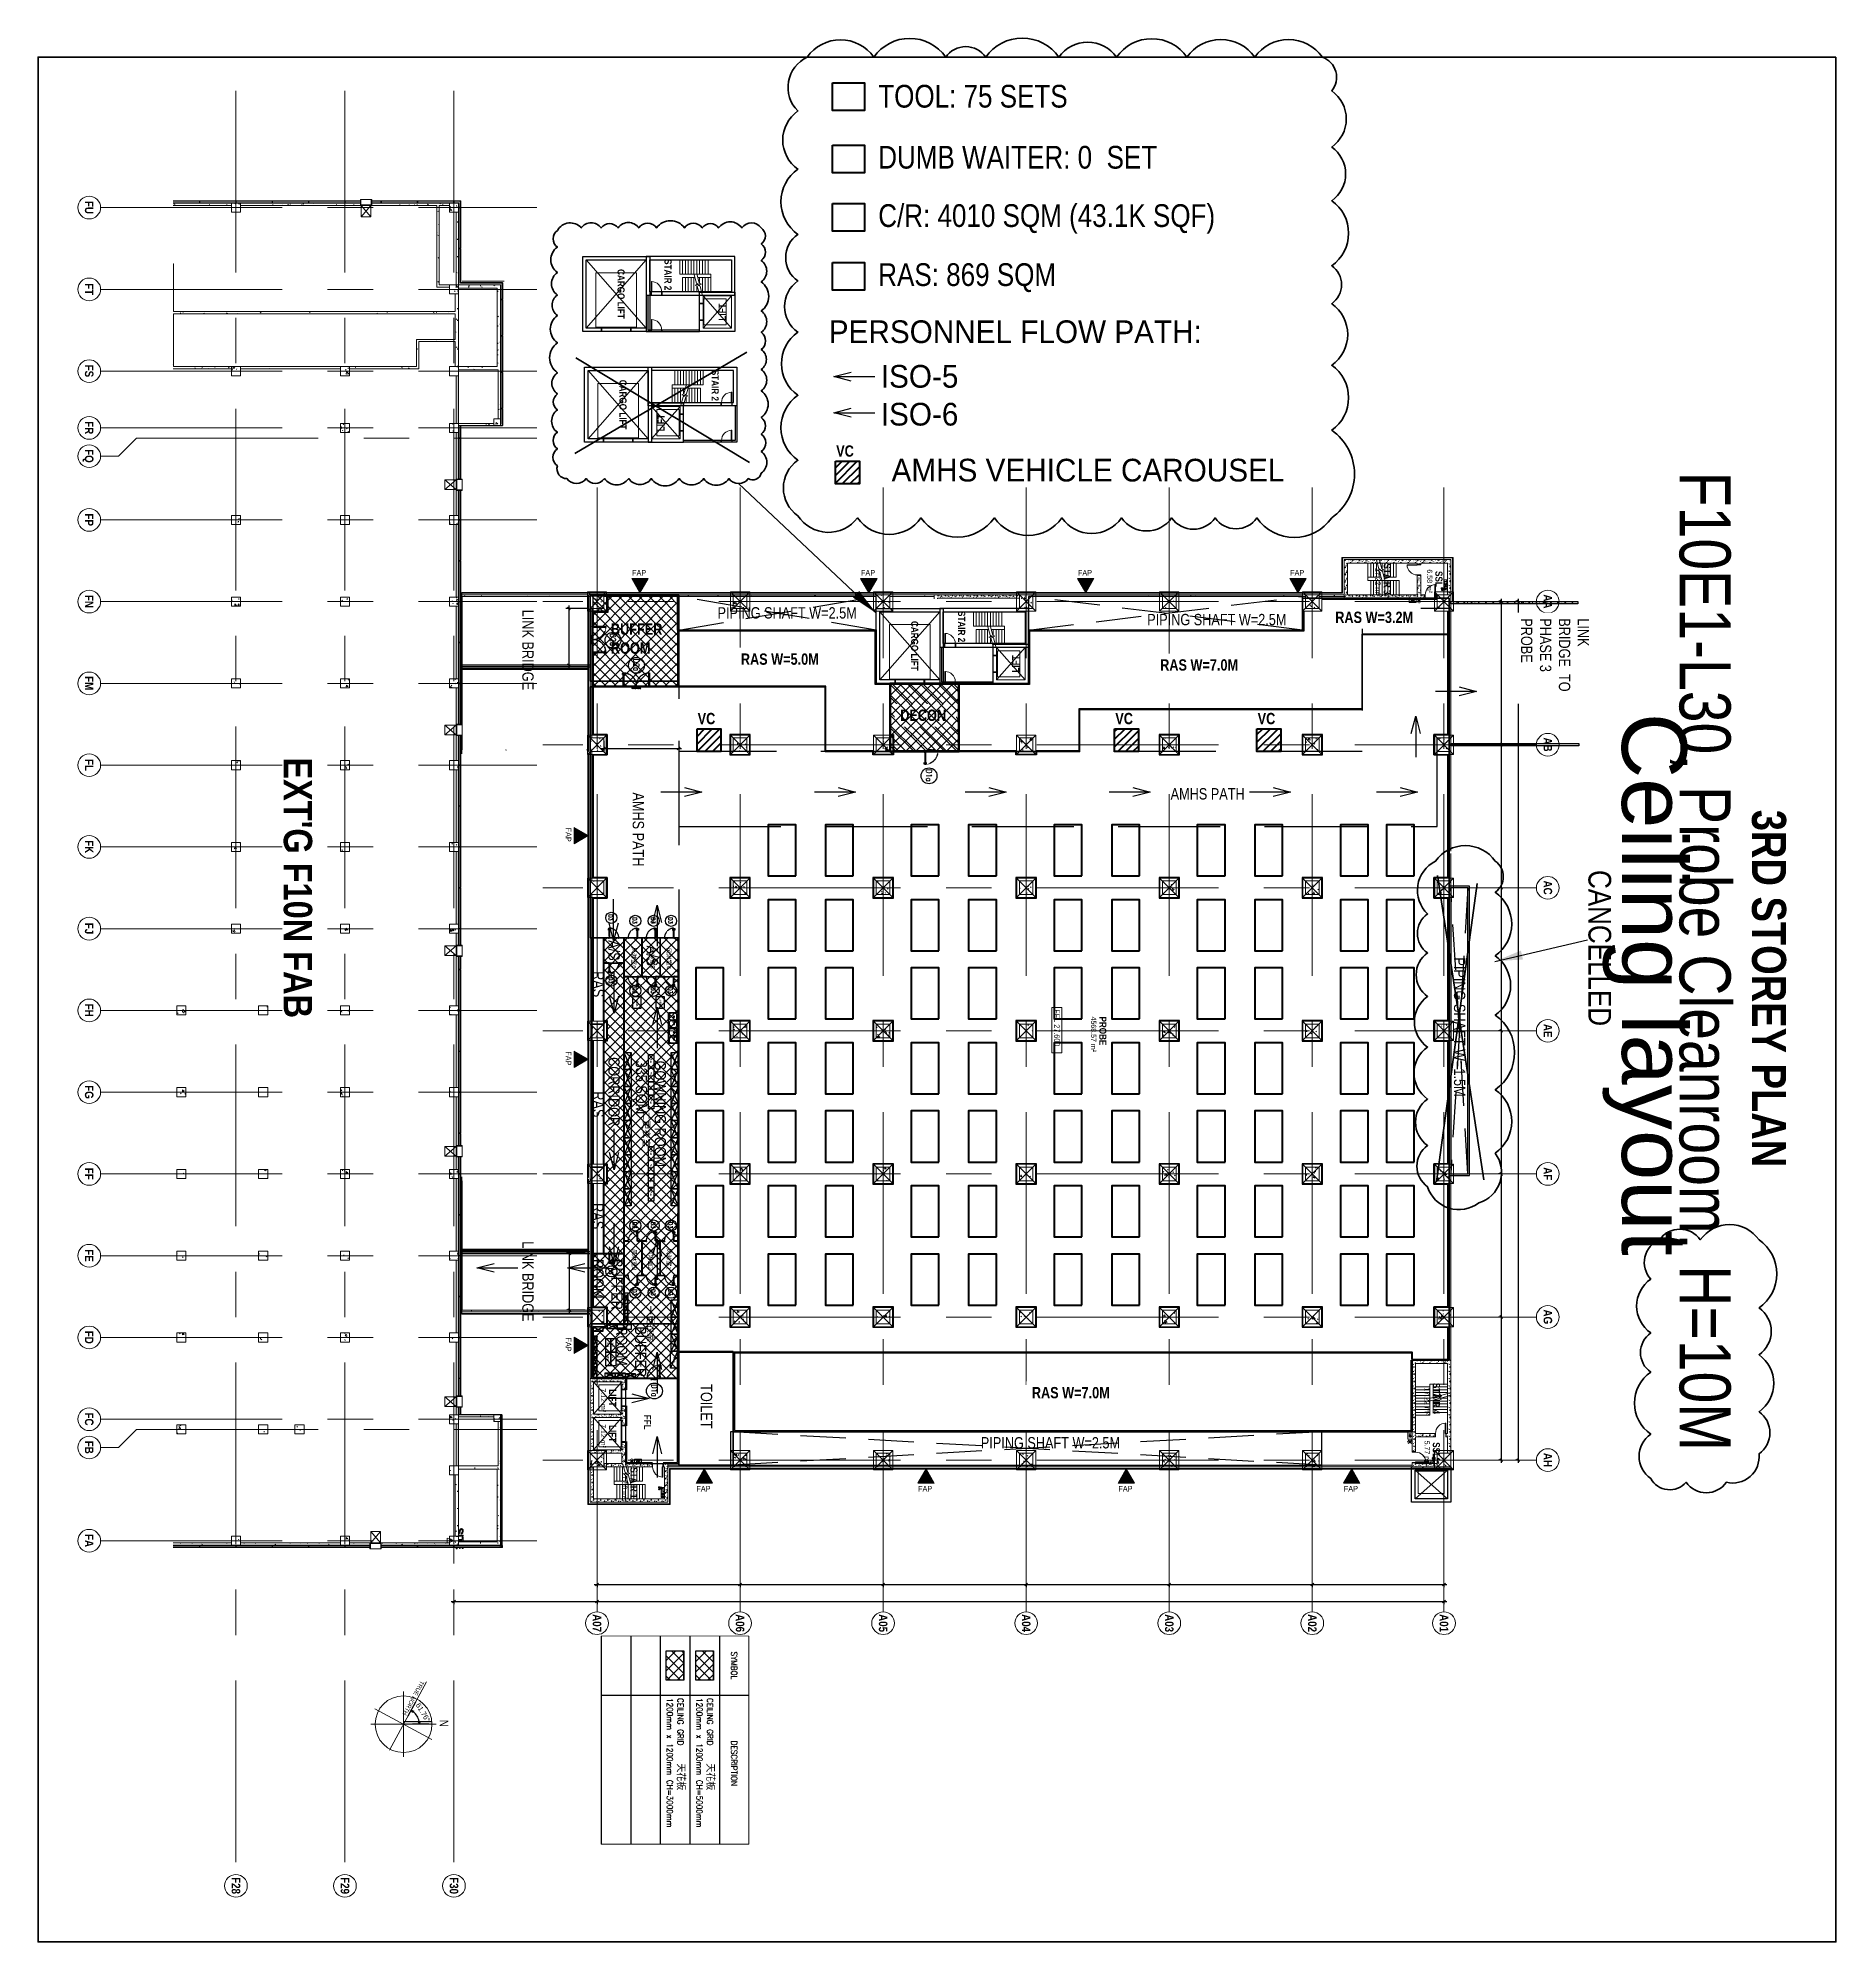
# Model space of a CAD drawing. Extents: x -14231 to 516634, y -267190 to 70805.
# Drawn here: x 358284 to 516634, y -178926 to -11263 of the extents above; entities that cross this region are included whole.
import ezdxf
from ezdxf.enums import TextEntityAlignment as Align

# ---------------------------------------------------------------- set-up
doc = ezdxf.new("R2010")
doc.units = 0
doc.header["$LTSCALE"] = 8
for name, pattern in [('188K-SM-03-F10-ARCH-PA-Y2257103$0$AP5A-SM-03-F20-ARCH-PA-Y2230801+Y2230803$0$ALL-PA-TXT-Y2221201$0$DASHED', [19.05, 12.7, -6.35]), ('188K-SM-03-F10-ARCH-PA-Y2257103$0$DASHED', [19.05, 12.7, -6.35]), ('Access Line', [382.3, 250, -132.3]), ('Centre', [7937.5, 1587.5, -1190.625, 3968.75, -1190.625]), ('Dash', [1587.5, 793.75, -793.75]), ('IDA - Grid Line', [3500, 2000, -500, 500, -500]), ('IDA - Hidden 065', [537.5, 375, -162.5]), ('IDA - Hidden 2-1', [750, 500, -250]), ('Overhead', [992.1875, 595.3125, -396.875]), ('TCP2-C-L30-E-SWG-EQ$0$TCP2-C-L30-E-SWG-EQ$0$HIDDEN', [0.3, 0.2, -0.1])]:
    doc.linetypes.add(name, pattern=pattern)
doc.layers.get('0').update_dxf_attribs({"color": 1, "linetype": 'CONTINUOUS'})
doc.layers.get('Defpoints').update_dxf_attribs({"linetype": 'CONTINUOUS'})
for name, color, linetype in [('0-1.7M Column', 254, 'CONTINUOUS'), ('0-T100单抗岩棉库板H10000', 21, 'CONTINUOUS'), ('0-T100非抗岩棉库板H10000', 1, 'CONTINUOUS'), ('0-T50单抗岩棉库板H10000', 141, 'CONTINUOUS'), ('0-T50单抗铝蜂巢库板H3000', 161, 'CONTINUOUS'), ('0-T50单抗铝蜂巢库板H5000', 3, 'CONTINUOUS'), ('0-T50双抗铝蜂巢库板H5000', 2, 'CONTINUOUS'), ('00-MEP Layout', 7, 'CONTINUOUS'), ('188K-SM-03-F10-ARCH-CEIL-Y2257103$0$K-TXT', 53, 'CONTINUOUS'), ('188K-SM-03-F10-ARCH-PA-Y2257103$0$K-Door', 4, 'CONTINUOUS'), ('188K-SM-03-F10-ARCH-PA-Y2257103$0$K-TXT', 7, 'CONTINUOUS'), ('Ceiling FL+3000', 6, 'CONTINUOUS'), ('Ceiling FL+5000', 150, 'CONTINUOUS'), ('CTCI', 4, 'CONTINUOUS'), ('SKY05│level-60%', 7, 'CONTINUOUS'), ('x_plan$0$A-EQPM-PLUM', 142, 'CONTINUOUS'), ('x_plan$0$A-FURN', 44, 'CONTINUOUS'), ('防火一小时岩棉库板隔间（双抗）H10000', 170, 'CONTINUOUS')]:
    doc.layers.add(name, color=color, linetype=linetype)
for name, color, linetype, lineweight in [('A-_--------_-D0', 7, 'CONTINUOUS', 9), ('A-_--------_A', 7, 'CONTINUOUS', 9), ('A-_ANOTGRID_E', 7, 'CONTINUOUS', 9), ('A-_ANOTTEXT_A', 7, 'CONTINUOUS', 9), ('A-_CLAD----_E', 7, 'CONTINUOUS', 9), ('A-_CLAD----_E1', 7, 'CONTINUOUS', 9), ('A-_DOOR----_E', 7, 'CONTINUOUS', 9), ('A-_FIREEQPM_E', 7, 'CONTINUOUS', 9), ('A-_FLOR----_E', 7, 'CONTINUOUS', 9), ('A-_ROOMNAME_A', 7, 'CONTINUOUS', 9), ('A-_STRC----_E', 7, 'CONTINUOUS', 9), ('A-_WALL----_E', 7, 'CONTINUOUS', 9), ('A-_WALL----_H', 7, 'CONTINUOUS', 9), ('A-_WIND----_E', 7, 'CONTINUOUS', 9), ('A-ANOT----_D', 7, 'CONTINUOUS', 9), ('A-COLN----_E', 7, 'CONTINUOUS', 9), ('A-COLN----_E1', 7, 'CONTINUOUS', 9), ('Mechanical Equipment', 7, 'CONTINUOUS', 9)]:
    doc.layers.add(name, color=color, linetype=linetype, lineweight=lineweight)
doc.layers.add('A-_--------_E-', color=7, linetype='CONTINUOUS', lineweight=9, true_color=0x00a600)
doc.styles.add('188K-SM-03-F10-ARCH-CEIL-Y2257103$0$Standard', font='txt.shx', dxfattribs={"bigfont": 'chineset.shx'})
doc.styles.add('188K-SM-03-F10-ARCH-PA-Y2257103$0$14P7-XFDP10$0$AA-TXT', font='simplex.shx', dxfattribs={"width": 0.8, "bigfont": 'chineset.shx'})
doc.styles.add('188K-SM-03-F10-ARCH-PA-Y2257103$0$AP5A-SM-03-F20-ARCH-PA-Y2230801+Y2230803$0$ALL-PA-TXT-Y2221201$0$Standard', font='txt.shx', dxfattribs={"bigfont": 'chineset.shx'})
doc.styles.add('188K-SM-03-F10-ARCH-PA-Y2257103$0$Standard', font='txt.shx', dxfattribs={"bigfont": 'chineset.shx'})
doc.styles.add('Arial', font='arial.ttf', dxfattribs={"width": 0.8, "height": 0.25})
doc.styles.add('Arial Narrow', font='ARIALN.TTF', dxfattribs={"height": 0.2})
doc.styles.add('Arial Narrow_1', font='ARIALN.TTF', dxfattribs={"height": 0.18})
doc.styles.add('Arial Narrow_2', font='ARIALN.TTF', dxfattribs={"width": 0.8, "height": 0.22})
doc.styles.add('Arial Narrow_3', font='ARIALN.TTF', dxfattribs={"height": 0.35})
doc.styles.add('Arial Narrow_B', font='ARIALNB.TTF', dxfattribs={"height": 750})
doc.styles.add('Arial Narrow_B_1', font='ARIALNB.TTF', dxfattribs={"height": 625})
doc.styles.add('Arial Narrow_B_3', font='ARIALNB.TTF', dxfattribs={"height": 2.6})
doc.styles.add('Arial_1', font='arial.ttf', dxfattribs={"width": 0.8, "height": 450})
doc.styles.add('Site Area', font='arial.ttf', dxfattribs={"width": 0.8})
doc.styles.add('x_plan$0$HZF', font='romansc.shx', dxfattribs={"width": 0.8, "bigfont": 'hzdf.shx'})
doc.styles.add('x_plan$0$XFL10-layout-XXX$0$Standard', font='txt')
doc.dimstyles.new('IDA_-_Arial_-_1_8mm_-_Black_-_Angular_2', dxfattribs={"dimscale": 304.8, "dimtxt": 459.11673, "dimasz": 0.82021, "dimexe": 1.968504, "dimexo": 1.230315, "dimgap": 1.230315, "dimtad": 1, "dimdec": 0, "dimzin": 0, "dimdsep": 46, "dimtxsty": 'Arial_1', "dimblk1": 'OPEN30', "dimblk2": 'OPEN30', "dimsah": 1, "dimcen": 0.09, "dimdle": 0.82021, "dimazin": 0, "dimtfac": 1, "dimtdec": 4, "dimtix": 1, "dimtmove": 0, "dimatfit": 3, "dimfxl": 1, "dimtvp": 1, "dimtolj": 1, "dimtzin": 0, "dimarcsym": 2})
doc.dimstyles.new('IDA_-_Arial_-_2_5mm_-_Black_-_Diagonal', dxfattribs={"dimscale": 304.8, "dimtxt": 639.644359, "dimasz": 0.82021, "dimexe": 0.82021, "dimexo": 0.82021, "dimgap": 0, "dimtad": 1, "dimdec": 0, "dimzin": 0, "dimdsep": 46, "dimtxsty": 'Arial Narrow_2', "dimblk1": 'OBLIQUE', "dimblk2": 'OBLIQUE', "dimsah": 1, "dimcen": 0.09, "dimdle": 0.82021, "dimazin": 0, "dimtfac": 1, "dimtdec": 4, "dimtix": 1, "dimtmove": 0, "dimatfit": 3, "dimfxl": 1, "dimtvp": 1, "dimtolj": 1, "dimtzin": 0, "dimarcsym": 2})
pattern_1 = [(315, (1520187.9, -564332.96), (449.0128, 449.0128), []), (45, (1520187.9, -564332.96), (-449.0128, 449.0128), [])]
pattern_2 = [(0, (0, 0), (2032, 508), [83.82, -1440.18, 83.82, -1440.18, -8128]), (0, (0, 0), (2032, 508), [-3048, 83.82, -2964.18, 83.82, -1440.18, -3556]), (0, (0, 0), (2032, 508), [-7620, 83.82, -932.18, 83.82, -2456.18]), (120, (762, 254), (-1455.9409, 1505.76362), [83.82, -1440.18, 83.82, -1440.18, -8128]), (120, (762, 254), (-1455.9409, 1505.76362), [-3048, 83.82, -2964.18, 83.82, -1440.18, -3556]), (120, (762, 254), (-1455.9409, 1505.76362), [-7620, 83.82, -932.18, 83.82, -2456.18]), (240, (1016, 1270), (-576.0591, -2013.76362), [83.82, -1440.18, 83.82, -1440.18, -8128]), (240, (1016, 1270), (-576.0591, -2013.76362), [-3048, 83.82, -2964.18, 83.82, -1440.18, -3556]), (240, (1016, 1270), (-576.0591, -2013.76362), [-7620, 83.82, -932.18, 83.82, -2456.18])]
pattern_3 = [(270, (69356.9, 806163.47), (508, -2032), [83.82, -1440.18, 83.82, -1440.18, -8128]), (270, (69356.9, 806163.47), (508, -2032), [-3048, 83.82, -2964.18, 83.82, -1440.18, -3556]), (270, (69356.9, 806163.47), (508, -2032), [-7620, 83.82, -932.18, 83.82, -2456.18]), (30, (69610.9, 805401.47), (1505.76362, 1455.9409), [83.82, -1440.18, 83.82, -1440.18, -8128]), (30, (69610.9, 805401.47), (1505.76362, 1455.9409), [-3048, 83.82, -2964.18, 83.82, -1440.18, -3556]), (30, (69610.9, 805401.47), (1505.76362, 1455.9409), [-7620, 83.82, -932.18, 83.82, -2456.18]), (150, (70626.9, 805147.47), (-2013.76362, 576.0591), [83.82, -1440.18, 83.82, -1440.18, -8128]), (150, (70626.9, 805147.47), (-2013.76362, 576.0591), [-3048, 83.82, -2964.18, 83.82, -1440.18, -3556]), (150, (70626.9, 805147.47), (-2013.76362, 576.0591), [-7620, 83.82, -932.18, 83.82, -2456.18])]
pattern_4 = [(270, (69356.9, 806163.47), (635, -635), [79.375, -555.625]), (360, (69356.9, 806163.47), (635, 635), [79.375, -555.625]), (45, (69356.9, 806084.1), (1e-13, 635.00027), [112.253, -785.772]), (270, (69714.1, 806084.1), (635, -635), [79.375, -555.625]), (315, (69674.4, 806044.4), (635.00027, -1e-13), [56.127, -841.899]), (45, (69674.4, 806044.4), (1e-13, 635.00027), [56.127, -841.899]), (270, (69872.84, 805845.97), (635, -635), [112.253, -522.747]), (315, (69872.84, 805845.97), (635.00027, -1e-13), [79.375, -818.651]), (45, (69872.84, 805733.7), (1e-13, 635.00027), [79.375, -818.651]), (360, (69515.66, 805726.9), (635, 635), [79.375, -555.625]), (315, (69515.66, 805726.9), (635.00027, -1e-13), [56.127, -841.899]), (45, (69555.34, 805687.2), (1e-13, 635.00027), [56.127, -841.899]), (270, (69515.66, 806084.1), (635, -635), [39.687, -531.812]), (270, (69674.4, 805607.84), (635, -635), [39.687, -531.812]), (360, (69753.8, 805806.3), (635, 635), [39.687, -531.813]), (45, (69396.6, 805726.9), (1e-13, 635.00027), [56.127, -841.899]), (45, (69833.16, 806004.7), (1e-13, 635.00027), [56.127, -841.899]), (315, (69565.27, 805865.8), (635.00027, -1e-13), [56.127, -841.899]), (360, (69436.3, 805945.2), (635, 635), [9.922, -625.078]), (360, (69704.2, 805915.4), (635, 635), [9.922, -625.078]), (360, (69813.3, 805617.76), (635, 635), [9.922, -625.078]), (360, (69476, 805607.84), (635, 635), [9.922, -625.078])]
pattern_5 = [(315, (-228483.1, 1495235.2), (449.0128, 449.0128), []), (45, (-228483.1, 1495235.2), (-449.0128, 449.0128), [])]

msp = doc.modelspace()

# ---------------------------------------------------------------- texts
at = {"color": 3, "style": 'Arial'}
msp.add_text('Ceiling layout ', height=5700, rotation=270, dxfattribs=at).set_placement((497788.9, -70690.8))
at = {"color": 2, "lineweight": 40, "char_height": 2000, "attachment_point": 1, "style": 'Arial Narrow'}
for s, width, insert in [('TOOL: 75 SETS', 18138, (432286.2, -15383.7, 0)), ('{\\fPMingLiU|b0|i0|c0|p18;PERSONNEL FLOW PATH:}', 35429.31, (427927.6, -36121.9)), ('{\\fPMingLiU|b0|i0|c0|p18;ISO-5\\PISO-6 }', 24097.002, (432509.6, -40051.9)), ('{\\fPMingLiU|b0|i0|c0|p18;AMHS VEHICLE CAROUSEL}', 38239.856, (433455, -48313.3, 0))]:
    msp.add_mtext_dynamic_manual_height_columns(s, width=width, gutter_width=10000, heights=[0], dxfattribs=dict(at, insert=insert))
at = {"color": 6, "lineweight": 40, "insert": (432286.2, -20758.7, 0), "char_height": 2000, "attachment_point": 1, "style": 'Arial Narrow'}
msp.add_mtext_dynamic_manual_height_columns('DUMB WAITER: 0  SET', width=26375.739, gutter_width=10000, heights=[0], dxfattribs=at)
at = {"color": 5, "lineweight": 40, "char_height": 2000, "attachment_point": 1, "style": 'Arial Narrow'}
for s, width, insert in [('C/R: 4010 SQM (43.1K SQF)', 30558.2, (432286.2, -25895.7, 0)), ('RAS: 869 SQM', 26375.739, (432286.2, -31094.7, 0))]:
    msp.add_mtext_dynamic_manual_height_columns(s, width=width, gutter_width=10000, heights=[0], dxfattribs=dict(at, insert=insert))
at = {"color": 3, "lineweight": 53, "attachment_point": 1, "rotation": 270, "style": 'Site Area'}
for s, width, insert, char_height in [('F10E1-L30, Probe Cleanroom, H=10M', 101783.411, (507359.9, -49454.1), 4500), ('{\\fArial|b1|i0|c0|p34;3RD STOREY PLAN}', 50677.365, (512246.2, -79223.6), 3000)]:
    msp.add_mtext_dynamic_manual_height_columns(s, width=width, gutter_width=24254.8, heights=[0], dxfattribs=dict(at, insert=insert, char_height=char_height))
at = {"color": 3, "lineweight": 53, "char_height": 1000, "width": 7027.147, "attachment_point": 1, "rotation": 270, "style": 'Site Area'}
for s, insert in [('LINK BRIDGE', (401932.6, -61606.3)), ('AMHS PATH', (411656.3, -77695.6)), ('LINK BRIDGE', (401932.6, -117218))]:
    msp.add_mtext(s, dxfattribs=dict(at, insert=insert))
at = {"color": 3, "lineweight": 53, "insert": (458035.5, -77318.6), "char_height": 1000, "width": 7027.147, "attachment_point": 1, "style": 'Site Area'}
msp.add_mtext('AMHS PATH', dxfattribs=at)
at = {"color": 5, "lineweight": 40, "insert": (496835.4, -84528.3), "char_height": 2000, "attachment_point": 1, "rotation": 270, "style": 'Arial Narrow'}
msp.add_mtext_dynamic_manual_height_columns('{\\C2;CANCELLED}', width=19318.415, gutter_width=10000, heights=[0], dxfattribs=at)
at = {"color": 4, "lineweight": 53, "char_height": 1000, "attachment_point": 1, "rotation": 270, "style": 'Site Area'}
for s, insert, width in [('A/S', (409513.7, -90709.5), 1789.079), ('A/S', (412879.5, -91178.7), 1789.079), ('RAS', (408137.5, -93433.5), 1789.079), ('CORRIDOR', (409512.4, -101004.4), 1624.037), ('RAS', (408137.5, -104015.5), 1789.079), ('RAS', (408081.4, -113863.1), 1624.037), ('BUFFER ROOM', (409769.4, -118793.2), 1624.037), ('BUFFER ROOM', (411856.5, -124716.4), 1624.037), ('TOILET', (417656.5, -129808.9), 1624.037)]:
    msp.add_mtext(s, dxfattribs=dict(at, insert=insert, width=width))
at = {"color": 6, "lineweight": 53, "insert": (413588.9, -101315.5), "char_height": 1000, "width": 10825.53, "attachment_point": 1, "rotation": 270, "style": 'Site Area'}
msp.add_mtext('GOWNING ROOM 335 SQM', dxfattribs=at)
at = {"layer": '188K-SM-03-F10-ARCH-CEIL-Y2257103$0$K-TXT', "style": '188K-SM-03-F10-ARCH-CEIL-Y2257103$0$Standard', "width": 0.9}
for s, p in [('SYMBOL', (419590.5, -154585.8)), ('DESCRIPTION', (419590.5, -163200.6))]:
    msp.add_text(s, height=520, rotation=270, dxfattribs=at).set_placement(p, align=Align.MIDDLE)
for s, height, p in [('1200mm x 1200mm CH=3000mm', 520, (413930.9, -157451.9)), ('CEILING GRID', 520, (414867.7, -157451.9)), ('1200mm x 1200mm CH=5000mm', 520, (416530.9, -157451.9)), ('CEILING GRID', 520, (417467.7, -157451.9)), ('天花板', 650, (414867.7, -163201)), ('天花板', 650, (417467.7, -163201))]:
    msp.add_text(s, height=height, rotation=270, dxfattribs=at).set_placement(p, align=Align.MIDDLE_LEFT)
at = {"layer": '188K-SM-03-F10-ARCH-PA-Y2257103$0$K-TXT', "style": '188K-SM-03-F10-ARCH-PA-Y2257103$0$Standard', "width": 0.85}
for s, height, p in [('D1a', 500, (436758.9, -76191.6)), ('D3', 350, (408716.9, -88707.7)), ('D3', 350, (410833.8, -88973.6, 0)), ('D3', 350, (412452.8, -88973.6, 0)), ('D3', 350, (413986.8, -88973.6, 0)), ('D3', 350, (408730.9, -94239.7)), ('D3', 350, (410833.8, -95134.6, 0)), ('D3', 350, (412452.8, -95134.6, 0)), ('D3', 350, (413986.8, -95134.6, 0)), ('D3', 350, (410833.8, -115804.6, 0)), ('D3', 350, (412452.8, -115804.6, 0)), ('D3', 350, (413986.8, -115804.6, 0)), ('D3', 350, (408730.9, -119847.1)), ('D3', 350, (410833.8, -121726.6, 0)), ('D3', 350, (412452.8, -121726.6, 0)), ('D3', 350, (413986.8, -121726.6, 0)), ('D1a', 500, (412567.9, -130362.8))]:
    msp.add_text(s, height=height, rotation=270, dxfattribs=at).set_placement(p, align=Align.MIDDLE)
at = {"layer": '188K-SM-03-F10-ARCH-PA-Y2257103$0$K-TXT', "style": 'Arial'}
for s, height, p in [('风淋室6', 380, (410780.9, -92261.8)), ('风淋室5', 380, (412411.9, -92267.8)), ('风淋室4', 380, (413853.9, -92304.8)), ('二更衣室', 570, (411882.9, -107366.8)), ('风淋室3', 380, (410811.9, -118838.8)), ('风淋室2', 380, (412245.9, -118823.8)), ('风淋室1', 380, (413852.9, -118778.8)), ('一更衣室', 570, (412251.9, -124493.7))]:
    msp.add_text(s, height=height, rotation=270, dxfattribs=at).set_placement(p, align=Align.MIDDLE)
at = {"layer": 'A-_--------_A', "color": 1, "true_color": 0xff0000, "char_height": 500, "width": 1683.544, "attachment_point": 1, "style": 'Arial'}
for insert in [(410601.9, -58103.1), (430761.9, -58103.1), (449871.9, -58103.1), (468561.9, -58103.1), (416264.4, -138764.1), (435794.1, -138764.1), (453434.1, -138764.1), (473294.1, -138764.1)]:
    msp.add_mtext('FAP', dxfattribs=dict(at, insert=insert))
at = {"layer": 'A-_--------_A', "color": 1, "true_color": 0xff0000, "char_height": 500, "width": 1683.544, "attachment_point": 1, "rotation": 270, "style": 'Arial'}
for insert in [(405242.6, -80794.8), (405242.6, -100494.8), (405242.6, -125694.8)]:
    msp.add_mtext('FAP', dxfattribs=dict(at, insert=insert))
at = {"layer": 'A-_ANOTGRID_E', "char_height": 750, "attachment_point": 1, "rotation": 270, "style": 'Arial Narrow_B'}
for s, insert, width in [('AA', (491637.9, -60257.8), 1523.206), ('AB', (491637.9, -72857.8), 1523.206), ('AC', (491637.9, -85457.8), 1523.206), ('AE', (491637.9, -98081.5), 1463.08), ('AF', (491637.9, -110706.5), 1402.953), ('AG', (491637.9, -123232.8), 1583.333), ('AH', (491637.9, -135857.8), 1523.206), ('A07', (407890.5, -150061.7), 1924.05), ('A06', (420490.5, -150061.7), 1924.05), ('A05', (433090.5, -150061.7), 1924.05), ('A04', (445690.5, -150061.7), 1924.05), ('A03', (458290.5, -150061.7), 1924.05), ('A02', (470890.5, -150061.7), 1924.05), ('A01', (482490.5, -150061.7), 1924.05)]:
    msp.add_mtext(s, dxfattribs=dict(at, insert=insert, width=width))
at = {"layer": 'A-_ANOTTEXT_A', "attachment_point": 1}
for s, insert, char_height, width, rotation, style in [("EXT'G F10N FAB", (382422.6, -74611.1), 2500, 27798.514, 270, 'Arial Narrow_B_1'), ('TRUE NORTH', (392313.4, -156060.9), 375, 3447.256, 241.4535, 'Arial Narrow_1')]:
    msp.add_mtext(s, dxfattribs=dict(at, insert=insert, char_height=char_height, width=width, rotation=rotation, style=style))
at = {"layer": 'A-_ROOMNAME_A', "attachment_point": 1, "rotation": 270}
for s, insert, char_height, width, style in [('17.22 m²', (476530.6, -57914.4), 450, 2385.02, 'Arial Narrow_3'), ('STAIR 3', (477429.2, -57525.6), 625, 3327.003, 'Arial Narrow_B_3'), ('6.58 m²', (481080.6, -58055.6), 450, 2044.303, 'Arial Narrow_3'), ('SSL', (481979.2, -58195.6), 625, 1703.586, 'Arial Narrow_B_3'), ('4568.57 m²', (451480.6, -97433.1), 450, 3066.455, 'Arial Narrow_3'), ('PROBE', (452379.2, -97425.6), 625, 3086.497, 'Arial Narrow_B_3'), ('7.12 m²', (408305.5, -130180.5), 450, 2044.303, 'Arial Narrow_3'), ('LIFT', (409204.1, -130254.2), 625, 1863.923, 'Arial Narrow_B_3'), ('17.22 m²', (480855.6, -130089.3), 450, 2385.02, 'Arial Narrow_3'), ('STAIR 4', (481754.2, -129700.6), 625, 3327.003, 'Arial Narrow_B_3'), ('7.12 m²', (408305.5, -133330.6), 450, 2044.303, 'Arial Narrow_3'), ('LIFT', (409204.1, -133404.3), 625, 1863.923, 'Arial Narrow_B_3'), ('FFL', (412271.7, -132495.5), 625, 1703.586, 'Arial Narrow_B_3'), ('5.77 m²', (480855.6, -134780.6), 450, 2044.303, 'Arial Narrow_3'), ('SSL', (481754.2, -134920.6), 625, 1703.586, 'Arial Narrow_B_3'), ('STAIR 1', (411079.2, -137125.6), 625, 3327.003, 'Arial Narrow_B_3'), ('17.50 m²', (410180.6, -137514.4), 450, 2385.02, 'Arial Narrow_3')]:
    msp.add_mtext(s, dxfattribs=dict(at, insert=insert, char_height=char_height, width=width, style=style))
at = {"layer": 'A-ANOT----_D', "insert": (448275, -96796), "char_height": 500, "width": 4272.668, "attachment_point": 1, "rotation": 270, "line_spacing_factor": 0.941778, "style": 'Arial'}
msp.add_mtext('FFL 27.600', dxfattribs=at)
at = {"layer": 'x_plan$0$A-FURN', "ltscale": 2, "char_height": 150}
for s, insert, width, attachment_point, rotation, style in [('{\\fSimSun|b1|i0|c134|p2;洗鞋机}', (410946.4, -96209.7), 1047.851, 8, 270, 'x_plan$0$XFL10-layout-XXX$0$Standard'), ('{\\fSimSun|b1|i0|c134|p2;洗鞋机}', (413000.4, -96209.7), 1047.851, 8, 270, 'x_plan$0$XFL10-layout-XXX$0$Standard'), ('{\\fSimSun|b1|i0|c134|p2;洗手盆}', (414104.3, -97726.7), 1047.851, 8, 270, 'x_plan$0$XFL10-layout-XXX$0$Standard'), ('{\\fSimSun|b1|i0|c134|p2;洗手盆}', (414148.6, -99126.4, 0), 1047.851, 8, 270, 'x_plan$0$XFL10-layout-XXX$0$Standard'), ('{\\fSimSun|b0|i0|c134|p2;衣鞋柜}', (410317.6, -101097.4), 522.624, 1, 270, 'x_plan$0$HZF'), ('{\\fFangSong_GB2312|b1|i0|c134|p49;条凳}', (412176.9, -101313.6), 443.75, 8, 270, 'x_plan$0$XFL10-layout-XXX$0$Standard'), ('{\\fSimSun|b0|i0|c134|p2;衣鞋柜}', (414447.6, -101097.4), 522.624, 1, 270, 'x_plan$0$HZF'), ('{\\fSimSun|b0|i0|c134|p2;衣鞋柜}', (410317.6, -102597.4), 522.624, 1, 270, 'x_plan$0$HZF'), ('{\\fFangSong_GB2312|b1|i0|c134|p49;条凳}', (412176.9, -102513.6), 443.75, 8, 270, 'x_plan$0$XFL10-layout-XXX$0$Standard'), ('{\\fFangSong_GB2312|b1|i0|c134|p49;条凳}', (412176.9, -103713.6), 443.75, 8, 270, 'x_plan$0$XFL10-layout-XXX$0$Standard'), ('{\\fSimSun|b0|i0|c134|p2;衣鞋柜}', (414447.6, -102597.4), 522.624, 1, 270, 'x_plan$0$HZF'), ('{\\fSimSun|b0|i0|c134|p2;衣鞋柜}', (410317.6, -104097.4), 522.624, 1, 270, 'x_plan$0$HZF'), ('{\\fSimSun|b0|i0|c134|p2;衣鞋柜}', (410317.6, -105597.4), 522.624, 1, 270, 'x_plan$0$HZF'), ('{\\fFangSong_GB2312|b1|i0|c134|p49;条凳}', (412176.9, -104913.6), 443.75, 8, 270, 'x_plan$0$XFL10-layout-XXX$0$Standard'), ('{\\fSimSun|b0|i0|c134|p2;衣鞋柜}', (414447.6, -104097.4), 522.624, 1, 270, 'x_plan$0$HZF'), ('{\\fSimSun|b0|i0|c134|p2;衣鞋柜}', (414447.6, -105597.4), 522.624, 1, 270, 'x_plan$0$HZF'), ('{\\fSimSun|b0|i0|c134|p2;衣鞋柜}', (410317.6, -107097.4), 522.624, 1, 270, 'x_plan$0$HZF'), ('{\\fSimSun|b0|i0|c134|p2;衣鞋柜}', (414447.6, -107097.4), 522.624, 1, 270, 'x_plan$0$HZF'), ('{\\fSimSun|b0|i0|c134|p2;衣鞋柜}', (410317.6, -108597.4), 522.624, 1, 270, 'x_plan$0$HZF'), ('{\\fSimSun|b0|i0|c134|p2;衣鞋柜}', (414447.6, -108597.4), 522.624, 1, 270, 'x_plan$0$HZF'), ('{\\fSimSun|b0|i0|c134|p2;衣鞋柜}', (410317.6, -110097.4), 522.624, 1, 270, 'x_plan$0$HZF'), ('{\\fFangSong_GB2312|b1|i0|c134|p49;条凳}', (412176.9, -109419.8), 443.75, 8, 270, 'x_plan$0$XFL10-layout-XXX$0$Standard'), ('{\\fFangSong_GB2312|b1|i0|c134|p49;条凳}', (412176.9, -110619.8), 443.75, 8, 270, 'x_plan$0$XFL10-layout-XXX$0$Standard'), ('{\\fSimSun|b0|i0|c134|p2;衣鞋柜}', (414447.6, -110097.4), 522.624, 1, 270, 'x_plan$0$HZF'), ('{\\fSimSun|b0|i0|c134|p2;衣鞋柜}', (410317.6, -111597.4), 522.624, 1, 270, 'x_plan$0$HZF'), ('{\\fFangSong_GB2312|b1|i0|c134|p49;条凳}', (412176.9, -111819.8), 443.75, 8, 270, 'x_plan$0$XFL10-layout-XXX$0$Standard'), ('{\\fSimSun|b0|i0|c134|p2;衣鞋柜}', (414447.6, -111597.4), 522.624, 1, 270, 'x_plan$0$HZF'), ('{\\fSimSun|b0|i0|c134|p2;衣鞋柜}', (410317.6, -113097.4), 522.624, 1, 270, 'x_plan$0$HZF'), ('{\\fFangSong_GB2312|b1|i0|c134|p49;条凳}', (412176.9, -113019.8), 443.75, 8, 270, 'x_plan$0$XFL10-layout-XXX$0$Standard'), ('{\\fSimSun|b0|i0|c134|p2;衣鞋柜}', (414447.6, -113097.4), 522.624, 1, 270, 'x_plan$0$HZF'), ('{\\fSimSun|b1|i0|c134|p2;鞋柜}', (409986, -122245.7, 0), 443.75, 8, 270, 'x_plan$0$XFL10-layout-XXX$0$Standard'), ('{\\fSimSun|b1|i0|c134|p2;鞋柜}', (409986, -123145.7, 0), 443.75, 8, 270, 'x_plan$0$XFL10-layout-XXX$0$Standard'), ('{\\fSimSun|b1|i0|c134|p2;鞋柜}', (409986, -124045.7, 0), 443.75, 8, 270, 'x_plan$0$XFL10-layout-XXX$0$Standard'), ('{\\fSimSun|b0|i0|c134|p2;挂衣柜}', (414447.6, -122892.2), 522.624, 1, 270, 'x_plan$0$HZF'), ('{\\fSimSun|b1|i0|c134|p2;鞋柜}', (407615, -125069.1, 0), 443.75, 8, 0, 'x_plan$0$XFL10-layout-XXX$0$Standard'), ('{\\fSimSun|b1|i0|c134|p2;鞋柜}', (408868.2, -124819.5, 0), 443.75, 8, 0, 'x_plan$0$XFL10-layout-XXX$0$Standard'), ('{\\fFangSong_GB2312|b1|i0|c134|p49;条凳}', (409973.2, -124657.6), 443.75, 8, 180, 'x_plan$0$XFL10-layout-XXX$0$Standard'), ('{\\fSimSun|b0|i0|c134|p2;挂衣柜}', (414447.6, -124392.2), 522.624, 1, 270, 'x_plan$0$HZF'), ('{\\fSimSun|b1|i0|c134|p2;鞋柜}', (407236, -126041.7, 0), 443.75, 8, 270, 'x_plan$0$XFL10-layout-XXX$0$Standard'), ('{\\fSimSun|b1|i0|c134|p2;鞋柜}', (407236, -126943, 0), 443.75, 8, 270, 'x_plan$0$XFL10-layout-XXX$0$Standard'), ('{\\fFangSong_GB2312|b1|i0|c134|p49;条凳}', (408391.8, -126339.8), 443.75, 8, 270, 'x_plan$0$XFL10-layout-XXX$0$Standard'), ('{\\fFangSong_GB2312|b1|i0|c134|p49;条凳}', (408391.8, -127539.8), 443.75, 8, 270, 'x_plan$0$XFL10-layout-XXX$0$Standard'), ('{\\fFangSong_GB2312|b1|i0|c134|p49;条凳}', (408841.8, -126339.8), 443.75, 8, 270, 'x_plan$0$XFL10-layout-XXX$0$Standard'), ('{\\fFangSong_GB2312|b1|i0|c134|p49;条凳}', (408841.8, -127539.8), 443.75, 8, 270, 'x_plan$0$XFL10-layout-XXX$0$Standard'), ('{\\fSimSun|b0|i0|c134|p2;挂衣柜}', (414397.6, -127392.3), 522.624, 1, 270, 'x_plan$0$HZF'), ('{\\fSimSun|b0|i0|c134|p2;挂衣柜}', (414447.6, -125892.2), 522.624, 1, 270, 'x_plan$0$HZF'), ('{\\fSimSun|b1|i0|c134|p2;鞋柜}', (407236, -127844.3, 0), 443.75, 8, 270, 'x_plan$0$XFL10-layout-XXX$0$Standard'), ('{\\fSimSun|b1|i0|c134|p2;鞋柜}', (407236, -128745.6, 0), 443.75, 8, 270, 'x_plan$0$XFL10-layout-XXX$0$Standard'), ('{\\fSimSun|b1|i0|c134|p2;鞋柜}', (408659.5, -128916.5, 0), 443.75, 8, 180, 'x_plan$0$XFL10-layout-XXX$0$Standard'), ('{\\fSimSun|b1|i0|c134|p2;鞋柜}', (409560.8, -128916.5, 0), 443.75, 8, 180, 'x_plan$0$XFL10-layout-XXX$0$Standard'), ('{\\fSimSun|b1|i0|c134|p2;鞋柜}', (410462.1, -128966.5, 0), 443.75, 8, 180, 'x_plan$0$XFL10-layout-XXX$0$Standard')]:
    msp.add_mtext(s, dxfattribs=dict(at, insert=insert, width=width, attachment_point=attachment_point, rotation=rotation, style=style))

# ---------------------------------------------------------------- blocks, each defined once
blk = doc.blocks.new('IDA - Rectangle Column - 800W X 800D-9805045-PH1 LEVEL 3 - PROBE')
at = {"layer": 'A-COLN----_E1', "true_color": 0xaaaaaa}
h = blk.add_hatch(dxfattribs=at)
h.set_pattern_fill('FP_2', color=253, style=0, pattern_type=2)
h.set_pattern_definition([(320, (-306356.1, 949757.2), (-159.3907, -1821.8403), [190.5, -2095.5]), (265, (-306356.1, 949757.2), (1910.5674, 352.428), [152.4, -1676.4]), (10.451, (-306369.4, 949605.4), (1751.166, -1469.4262), [161.9, -1780.901]), (316.184, (-305848.1, 949757.2), (-420.428, -2710.791), [285.75, -3143.25]), (6.636, (-305883.2, 949531.3), (2474.276, -2374.0256), [242.85, -2671.351]), (261.184, (-305848, 949757.2), (2474.2525, -2374.05), [228.6, -2514.6]), (291, (-305975.1, 949503.2), (-1022.6516, -1516.1442), [190.5, -2095.5]), (236, (-305975.1, 949503.2), (1841.8805, -618.021), [152.4, -1676.4]), (341.451, (-306060.3, 949376.8), (819.2124, -2134.1713), [161.9, -1780.901]), (307.5, (-306356.1, 949757.2), (845.5504, -30.88603), [83.82, -1572.26, 83.82, -3300.73]), (307.5, (-306356.1, 949757.2), (845.5504, -30.88603), [-1739.9, -1617.98, 83.82, -1598.93]), (277.5, (-306356.1, 949757.2), (1001.80575, -668.1966), [83.82, -886.46, 83.82, -2175.51]), (277.5, (-306356.1, 949757.2), (1001.80575, -668.1966), [-1054.1, -1534.16, 83.82, -557.53]), (237.5, (-306356.1, 950323.6), (-57.2896, -1355.90933), [83.82, -551.18, 83.82, -4526.28]), (237.5, (-306356.1, 950323.6), (-57.2896, -1355.90933), [-718.82, -1897.38, 83.82, -2545.08]), (227.5, (-306356.1, 950577.6), (254.2664, -1481.2932), [83.82, -741.68, 83.82, -3098.8]), (227.5, (-306356.1, 950577.6), (254.2664, -1481.2932), [-909.32, -1231.9, 83.82, -1783.08])])
h.paths.add_polyline_path([(-400, -400), (400, -400), (400, 400), (-400, 400)])
at = {"layer": 'A-COLN----_E', "color": 253, "true_color": 0xaaaaaa}
for p, q in [((400, 400), (-400, 400)), ((-400, 400), (-400, -400)), ((400, -400), (400, 400)), ((-400, -400), (400, -400))]:
    blk.add_line(p, q, dxfattribs=at)
blk = doc.blocks.new('IDA - Rectangle Column - 800W X 800D-V1-PH1 LEVEL 3 - PROBE')
at = {"layer": 'A-COLN----_E1', "true_color": 0xaaaaaa}
h = blk.add_hatch(dxfattribs=at)
h.set_pattern_fill('FP_3', color=253, style=0, pattern_type=2)
h.set_pattern_definition([(320, (-315956.1, 949757.2), (-159.3907, -1821.8403), [190.5, -2095.5]), (265, (-315956.1, 949757.2), (1910.5674, 352.428), [152.4, -1676.4]), (10.451, (-315969.4, 949605.4), (1751.166, -1469.4262), [161.9, -1780.901]), (316.184, (-315448.1, 949757.2), (-420.428, -2710.791), [285.75, -3143.25]), (6.636, (-315483.2, 949531.3), (2474.276, -2374.0256), [242.85, -2671.351]), (261.184, (-315448, 949757.2), (2474.2525, -2374.05), [228.6, -2514.6]), (291, (-315575.1, 949503.2), (-1022.6516, -1516.1442), [190.5, -2095.5]), (236, (-315575.1, 949503.2), (1841.8805, -618.021), [152.4, -1676.4]), (341.451, (-315660.3, 949376.8), (819.2124, -2134.1713), [161.9, -1780.901]), (307.5, (-315956.1, 949757.2), (845.5504, -30.88603), [83.82, -1572.26, 83.82, -3300.73]), (307.5, (-315956.1, 949757.2), (845.5504, -30.88603), [-1739.9, -1617.98, 83.82, -1598.93]), (277.5, (-315956.1, 949757.2), (1001.80575, -668.1966), [83.82, -886.46, 83.82, -2175.51]), (277.5, (-315956.1, 949757.2), (1001.80575, -668.1966), [-1054.1, -1534.16, 83.82, -557.53]), (237.5, (-315956.1, 950323.6), (-57.2896, -1355.90933), [83.82, -551.18, 83.82, -4526.28]), (237.5, (-315956.1, 950323.6), (-57.2896, -1355.90933), [-718.82, -1897.38, 83.82, -2545.08]), (227.5, (-315956.1, 950577.6), (254.2664, -1481.2932), [83.82, -741.68, 83.82, -3098.8]), (227.5, (-315956.1, 950577.6), (254.2664, -1481.2932), [-909.32, -1231.9, 83.82, -1783.08])])
h.paths.add_polyline_path([(-400, -400), (400, -400), (400, 400), (-400, 400)])
at = {"layer": 'A-COLN----_E', "color": 253, "true_color": 0xaaaaaa}
for p, q in [((400, 400), (-400, 400)), ((-400, 400), (-400, -400)), ((400, -400), (400, 400)), ((-400, -400), (400, -400))]:
    blk.add_line(p, q, dxfattribs=at)
blk = doc.blocks.new('IDA - Rectangle Column - 800W X 800D-V2-PH1 LEVEL 3 - PROBE')
at = {"layer": 'A-COLN----_E1', "true_color": 0xaaaaaa}
h = blk.add_hatch(dxfattribs=at)
h.set_pattern_fill('FP_4', color=253, style=0, pattern_type=2)
h.set_pattern_definition([(320, (-325556.1, 949757.2), (-159.3907, -1821.8403), [190.5, -2095.5]), (265, (-325556.1, 949757.2), (1910.5674, 352.428), [152.4, -1676.4]), (10.451, (-325569.4, 949605.4), (1751.166, -1469.4262), [161.9, -1780.901]), (316.184, (-325048.1, 949757.2), (-420.428, -2710.791), [285.75, -3143.25]), (6.636, (-325083.2, 949531.3), (2474.276, -2374.0256), [242.85, -2671.351]), (261.184, (-325048, 949757.2), (2474.2525, -2374.05), [228.6, -2514.6]), (291, (-325175.1, 949503.2), (-1022.6516, -1516.1442), [190.5, -2095.5]), (236, (-325175.1, 949503.2), (1841.8805, -618.021), [152.4, -1676.4]), (341.451, (-325260.3, 949376.8), (819.2124, -2134.1713), [161.9, -1780.901]), (307.5, (-325556.1, 949757.2), (845.5504, -30.88603), [83.82, -1572.26, 83.82, -3300.73]), (307.5, (-325556.1, 949757.2), (845.5504, -30.88603), [-1739.9, -1617.98, 83.82, -1598.93]), (277.5, (-325556.1, 949757.2), (1001.80575, -668.1966), [83.82, -886.46, 83.82, -2175.51]), (277.5, (-325556.1, 949757.2), (1001.80575, -668.1966), [-1054.1, -1534.16, 83.82, -557.53]), (237.5, (-325556.1, 950323.6), (-57.2896, -1355.90933), [83.82, -551.18, 83.82, -4526.28]), (237.5, (-325556.1, 950323.6), (-57.2896, -1355.90933), [-718.82, -1897.38, 83.82, -2545.08]), (227.5, (-325556.1, 950577.6), (254.2664, -1481.2932), [83.82, -741.68, 83.82, -3098.8]), (227.5, (-325556.1, 950577.6), (254.2664, -1481.2932), [-909.32, -1231.9, 83.82, -1783.08])])
h.paths.add_polyline_path([(-400, -400), (400, -400), (400, 400), (-400, 400)])
at = {"layer": 'A-COLN----_E', "color": 253, "true_color": 0xaaaaaa}
for p, q in [((400, 400), (-400, 400)), ((-400, 400), (-400, -400)), ((400, -400), (400, 400)), ((-400, -400), (400, -400))]:
    blk.add_line(p, q, dxfattribs=at)
blk = doc.blocks.new('IDA - Rectangle Column - 800W X 800D-V3-PH1 LEVEL 3 - PROBE')
at = {"layer": 'A-COLN----_E1', "true_color": 0xaaaaaa}
h = blk.add_hatch(dxfattribs=at)
h.set_pattern_fill('FP_5', color=253, style=0, pattern_type=2)
h.set_pattern_definition([(320, (-325556.1, 943557.2), (-159.3907, -1821.8403), [190.5, -2095.5]), (265, (-325556.1, 943557.2), (1910.5674, 352.428), [152.4, -1676.4]), (10.451, (-325569.4, 943405.4), (1751.166, -1469.4262), [161.9, -1780.901]), (316.184, (-325048.1, 943557.2), (-420.428, -2710.791), [285.75, -3143.25]), (6.636, (-325083.2, 943331.3), (2474.276, -2374.0256), [242.85, -2671.351]), (261.184, (-325048, 943557.2), (2474.2525, -2374.05), [228.6, -2514.6]), (291, (-325175.1, 943303.2), (-1022.6516, -1516.1442), [190.5, -2095.5]), (236, (-325175.1, 943303.2), (1841.8805, -618.021), [152.4, -1676.4]), (341.451, (-325260.3, 943176.8), (819.2124, -2134.1713), [161.9, -1780.901]), (307.5, (-325556.1, 943557.2), (845.5504, -30.88603), [83.82, -1572.26, 83.82, -3300.73]), (307.5, (-325556.1, 943557.2), (845.5504, -30.88603), [-1739.9, -1617.98, 83.82, -1598.93]), (277.5, (-325556.1, 943557.2), (1001.80575, -668.1966), [83.82, -886.46, 83.82, -2175.51]), (277.5, (-325556.1, 943557.2), (1001.80575, -668.1966), [-1054.1, -1534.16, 83.82, -557.53]), (237.5, (-325556.1, 944123.6), (-57.2896, -1355.90933), [83.82, -551.18, 83.82, -4526.28]), (237.5, (-325556.1, 944123.6), (-57.2896, -1355.90933), [-718.82, -1897.38, 83.82, -2545.08]), (227.5, (-325556.1, 944377.6), (254.2664, -1481.2932), [83.82, -741.68, 83.82, -3098.8]), (227.5, (-325556.1, 944377.6), (254.2664, -1481.2932), [-909.32, -1231.9, 83.82, -1783.08])])
h.paths.add_polyline_path([(-400, -400), (400, -400), (400, 400), (-400, 400)])
at = {"layer": 'A-COLN----_E', "color": 253, "true_color": 0xaaaaaa}
for p, q in [((400, 400), (-400, 400)), ((-400, 400), (-400, -400)), ((400, -400), (400, 400)), ((-400, -400), (400, -400))]:
    blk.add_line(p, q, dxfattribs=at)
blk = doc.blocks.new('IDA - Rectangle Column - 800W X 800D-V4-PH1 LEVEL 3 - PROBE')
at = {"layer": 'A-COLN----_E1', "true_color": 0xaaaaaa}
h = blk.add_hatch(dxfattribs=at)
h.set_pattern_fill('FP_6', color=253, style=0, pattern_type=2)
h.set_pattern_definition([(320, (-325556.1, 939057.2), (-159.3907, -1821.8403), [190.5, -2095.5]), (265, (-325556.1, 939057.2), (1910.5674, 352.428), [152.4, -1676.4]), (10.451, (-325569.4, 938905.4), (1751.166, -1469.4262), [161.9, -1780.901]), (316.184, (-325048.1, 939057.2), (-420.428, -2710.791), [285.75, -3143.25]), (6.636, (-325083.2, 938831.3), (2474.276, -2374.0256), [242.85, -2671.351]), (261.184, (-325048, 939057.2), (2474.2525, -2374.05), [228.6, -2514.6]), (291, (-325175.1, 938803.2), (-1022.6516, -1516.1442), [190.5, -2095.5]), (236, (-325175.1, 938803.2), (1841.8805, -618.021), [152.4, -1676.4]), (341.451, (-325260.3, 938676.8), (819.2124, -2134.1713), [161.9, -1780.901]), (307.5, (-325556.1, 939057.2), (845.5504, -30.88603), [83.82, -1572.26, 83.82, -3300.73]), (307.5, (-325556.1, 939057.2), (845.5504, -30.88603), [-1739.9, -1617.98, 83.82, -1598.93]), (277.5, (-325556.1, 939057.2), (1001.80575, -668.1966), [83.82, -886.46, 83.82, -2175.51]), (277.5, (-325556.1, 939057.2), (1001.80575, -668.1966), [-1054.1, -1534.16, 83.82, -557.53]), (237.5, (-325556.1, 939623.6), (-57.2896, -1355.90933), [83.82, -551.18, 83.82, -4526.28]), (237.5, (-325556.1, 939623.6), (-57.2896, -1355.90933), [-718.82, -1897.38, 83.82, -2545.08]), (227.5, (-325556.1, 939877.6), (254.2664, -1481.2932), [83.82, -741.68, 83.82, -3098.8]), (227.5, (-325556.1, 939877.6), (254.2664, -1481.2932), [-909.32, -1231.9, 83.82, -1783.08])])
h.paths.add_polyline_path([(-400, -400), (400, -400), (400, 400), (-400, 400)])
at = {"layer": 'A-COLN----_E', "color": 253, "true_color": 0xaaaaaa}
for p, q in [((400, 400), (-400, 400)), ((-400, 400), (-400, -400)), ((400, -400), (400, 400)), ((-400, -400), (400, -400))]:
    blk.add_line(p, q, dxfattribs=at)
blk = doc.blocks.new('IDA - Rectangle Column - 800W X 800D-V5-PH1 LEVEL 3 - PROBE')
at = {"layer": 'A-COLN----_E1', "true_color": 0xaaaaaa}
h = blk.add_hatch(dxfattribs=at)
h.set_pattern_fill('FP_7', color=253, style=0, pattern_type=2)
h.set_pattern_definition([(320, (-325556.1, 931857.2), (-159.3907, -1821.8403), [190.5, -2095.5]), (265, (-325556.1, 931857.2), (1910.5674, 352.428), [152.4, -1676.4]), (10.451, (-325569.4, 931705.4), (1751.166, -1469.4262), [161.9, -1780.901]), (316.184, (-325048.1, 931857.2), (-420.428, -2710.791), [285.75, -3143.25]), (6.636, (-325083.2, 931631.3), (2474.276, -2374.0256), [242.85, -2671.351]), (261.184, (-325048, 931857.2), (2474.2525, -2374.05), [228.6, -2514.6]), (291, (-325175.1, 931603.2), (-1022.6516, -1516.1442), [190.5, -2095.5]), (236, (-325175.1, 931603.2), (1841.8805, -618.021), [152.4, -1676.4]), (341.451, (-325260.3, 931476.8), (819.2124, -2134.1713), [161.9, -1780.901]), (307.5, (-325556.1, 931857.2), (845.5504, -30.88603), [83.82, -1572.26, 83.82, -3300.73]), (307.5, (-325556.1, 931857.2), (845.5504, -30.88603), [-1739.9, -1617.98, 83.82, -1598.93]), (277.5, (-325556.1, 931857.2), (1001.80575, -668.1966), [83.82, -886.46, 83.82, -2175.51]), (277.5, (-325556.1, 931857.2), (1001.80575, -668.1966), [-1054.1, -1534.16, 83.82, -557.53]), (237.5, (-325556.1, 932423.6), (-57.2896, -1355.90933), [83.82, -551.18, 83.82, -4526.28]), (237.5, (-325556.1, 932423.6), (-57.2896, -1355.90933), [-718.82, -1897.38, 83.82, -2545.08]), (227.5, (-325556.1, 932677.6), (254.2664, -1481.2932), [83.82, -741.68, 83.82, -3098.8]), (227.5, (-325556.1, 932677.6), (254.2664, -1481.2932), [-909.32, -1231.9, 83.82, -1783.08])])
h.paths.add_polyline_path([(-400, -400), (400, -400), (400, 400), (-400, 400)])
at = {"layer": 'A-COLN----_E', "color": 253, "true_color": 0xaaaaaa}
for p, q in [((400, 400), (-400, 400)), ((-400, 400), (-400, -400)), ((400, -400), (400, 400)), ((-400, -400), (400, -400))]:
    blk.add_line(p, q, dxfattribs=at)
blk = doc.blocks.new('IDA - Rectangle Column - 800W X 800D-V6-PH1 LEVEL 3 - PROBE')
at = {"layer": 'A-COLN----_E1', "true_color": 0xaaaaaa}
h = blk.add_hatch(dxfattribs=at)
h.set_pattern_fill('FP_8', color=253, style=0, pattern_type=2)
h.set_pattern_definition([(320, (-325556.1, 924657.2), (-159.3907, -1821.8403), [190.5, -2095.5]), (265, (-325556.1, 924657.2), (1910.5674, 352.428), [152.4, -1676.4]), (10.451, (-325569.4, 924505.4), (1751.166, -1469.4262), [161.9, -1780.901]), (316.184, (-325048.1, 924657.2), (-420.428, -2710.791), [285.75, -3143.25]), (6.636, (-325083.2, 924431.3), (2474.276, -2374.0256), [242.85, -2671.351]), (261.184, (-325048, 924657.2), (2474.2525, -2374.05), [228.6, -2514.6]), (291, (-325175.1, 924403.2), (-1022.6516, -1516.1442), [190.5, -2095.5]), (236, (-325175.1, 924403.2), (1841.8805, -618.021), [152.4, -1676.4]), (341.451, (-325260.3, 924276.8), (819.2124, -2134.1713), [161.9, -1780.901]), (307.5, (-325556.1, 924657.2), (845.5504, -30.88603), [83.82, -1572.26, 83.82, -3300.73]), (307.5, (-325556.1, 924657.2), (845.5504, -30.88603), [-1739.9, -1617.98, 83.82, -1598.93]), (277.5, (-325556.1, 924657.2), (1001.80575, -668.1966), [83.82, -886.46, 83.82, -2175.51]), (277.5, (-325556.1, 924657.2), (1001.80575, -668.1966), [-1054.1, -1534.16, 83.82, -557.53]), (237.5, (-325556.1, 925223.6), (-57.2896, -1355.90933), [83.82, -551.18, 83.82, -4526.28]), (237.5, (-325556.1, 925223.6), (-57.2896, -1355.90933), [-718.82, -1897.38, 83.82, -2545.08]), (227.5, (-325556.1, 925477.6), (254.2664, -1481.2932), [83.82, -741.68, 83.82, -3098.8]), (227.5, (-325556.1, 925477.6), (254.2664, -1481.2932), [-909.32, -1231.9, 83.82, -1783.08])])
h.paths.add_polyline_path([(-400, -400), (400, -400), (400, 400), (-400, 400)])
at = {"layer": 'A-COLN----_E', "color": 253, "true_color": 0xaaaaaa}
for p, q in [((400, 400), (-400, 400)), ((-400, 400), (-400, -400)), ((400, -400), (400, 400)), ((-400, -400), (400, -400))]:
    blk.add_line(p, q, dxfattribs=at)
blk = doc.blocks.new('IDA - Rectangle Column - 800W X 800D-V7-PH1 LEVEL 3 - PROBE')
at = {"layer": 'A-COLN----_E1', "true_color": 0xaaaaaa}
h = blk.add_hatch(dxfattribs=at)
h.set_pattern_fill('FP_9', color=253, style=0, pattern_type=2)
h.set_pattern_definition([(320, (-325556.1, 917457.2), (-159.3907, -1821.8403), [190.5, -2095.5]), (265, (-325556.1, 917457.2), (1910.5674, 352.428), [152.4, -1676.4]), (10.451, (-325569.4, 917305.4), (1751.166, -1469.4262), [161.9, -1780.901]), (316.184, (-325048.1, 917457.2), (-420.428, -2710.791), [285.75, -3143.25]), (6.636, (-325083.2, 917231.3), (2474.276, -2374.0256), [242.85, -2671.351]), (261.184, (-325048, 917457.2), (2474.2525, -2374.05), [228.6, -2514.6]), (291, (-325175.1, 917203.2), (-1022.6516, -1516.1442), [190.5, -2095.5]), (236, (-325175.1, 917203.2), (1841.8805, -618.021), [152.4, -1676.4]), (341.451, (-325260.3, 917076.8), (819.2124, -2134.1713), [161.9, -1780.901]), (307.5, (-325556.1, 917457.2), (845.5504, -30.88603), [83.82, -1572.26, 83.82, -3300.73]), (307.5, (-325556.1, 917457.2), (845.5504, -30.88603), [-1739.9, -1617.98, 83.82, -1598.93]), (277.5, (-325556.1, 917457.2), (1001.80575, -668.1966), [83.82, -886.46, 83.82, -2175.51]), (277.5, (-325556.1, 917457.2), (1001.80575, -668.1966), [-1054.1, -1534.16, 83.82, -557.53]), (237.5, (-325556.1, 918023.6), (-57.2896, -1355.90933), [83.82, -551.18, 83.82, -4526.28]), (237.5, (-325556.1, 918023.6), (-57.2896, -1355.90933), [-718.82, -1897.38, 83.82, -2545.08]), (227.5, (-325556.1, 918277.6), (254.2664, -1481.2932), [83.82, -741.68, 83.82, -3098.8]), (227.5, (-325556.1, 918277.6), (254.2664, -1481.2932), [-909.32, -1231.9, 83.82, -1783.08])])
h.paths.add_polyline_path([(-400, -400), (400, -400), (400, 400), (-400, 400)])
at = {"layer": 'A-COLN----_E', "color": 253, "true_color": 0xaaaaaa}
for p, q in [((400, 400), (-400, 400)), ((-400, 400), (-400, -400)), ((400, -400), (400, 400)), ((-400, -400), (400, -400))]:
    blk.add_line(p, q, dxfattribs=at)
blk = doc.blocks.new('IDA - Rectangle Column - 800W X 800D-V8-PH1 LEVEL 3 - PROBE')
at = {"layer": 'A-COLN----_E1', "true_color": 0xaaaaaa}
h = blk.add_hatch(dxfattribs=at)
h.set_pattern_fill('FP_10', color=253, style=0, pattern_type=2)
h.set_pattern_definition([(320, (-325556.1, 910257.2), (-159.3907, -1821.8403), [190.5, -2095.5]), (265, (-325556.1, 910257.2), (1910.5674, 352.428), [152.4, -1676.4]), (10.451, (-325569.4, 910105.4), (1751.166, -1469.4262), [161.9, -1780.901]), (316.184, (-325048.1, 910257.2), (-420.428, -2710.791), [285.75, -3143.25]), (6.636, (-325083.2, 910031.3), (2474.276, -2374.0256), [242.85, -2671.351]), (261.184, (-325048, 910257.2), (2474.2525, -2374.05), [228.6, -2514.6]), (291, (-325175.1, 910003.2), (-1022.6516, -1516.1442), [190.5, -2095.5]), (236, (-325175.1, 910003.2), (1841.8805, -618.021), [152.4, -1676.4]), (341.451, (-325260.3, 909876.8), (819.2124, -2134.1713), [161.9, -1780.901]), (307.5, (-325556.1, 910257.2), (845.5504, -30.88603), [83.82, -1572.26, 83.82, -3300.73]), (307.5, (-325556.1, 910257.2), (845.5504, -30.88603), [-1739.9, -1617.98, 83.82, -1598.93]), (277.5, (-325556.1, 910257.2), (1001.80575, -668.1966), [83.82, -886.46, 83.82, -2175.51]), (277.5, (-325556.1, 910257.2), (1001.80575, -668.1966), [-1054.1, -1534.16, 83.82, -557.53]), (237.5, (-325556.1, 910823.6), (-57.2896, -1355.90933), [83.82, -551.18, 83.82, -4526.28]), (237.5, (-325556.1, 910823.6), (-57.2896, -1355.90933), [-718.82, -1897.38, 83.82, -2545.08]), (227.5, (-325556.1, 911077.6), (254.2664, -1481.2932), [83.82, -741.68, 83.82, -3098.8]), (227.5, (-325556.1, 911077.6), (254.2664, -1481.2932), [-909.32, -1231.9, 83.82, -1783.08])])
h.paths.add_polyline_path([(-400, -400), (400, -400), (400, 400), (-400, 400)])
at = {"layer": 'A-COLN----_E', "color": 253, "true_color": 0xaaaaaa}
for p, q in [((400, 400), (-400, 400)), ((-400, 400), (-400, -400)), ((400, -400), (400, 400)), ((-400, -400), (400, -400))]:
    blk.add_line(p, q, dxfattribs=at)
blk = doc.blocks.new('IDA - Rectangle Column - 800W X 800D-V9-PH1 LEVEL 3 - PROBE')
at = {"layer": 'A-COLN----_E1', "true_color": 0xaaaaaa}
h = blk.add_hatch(dxfattribs=at)
h.set_pattern_fill('FP_11', color=253, style=0, pattern_type=2)
h.set_pattern_definition([(320, (-325556.1, 903057.2), (-159.3907, -1821.8403), [190.5, -2095.5]), (265, (-325556.1, 903057.2), (1910.5674, 352.428), [152.4, -1676.4]), (10.451, (-325569.4, 902905.4), (1751.166, -1469.4262), [161.9, -1780.901]), (316.184, (-325048.1, 903057.2), (-420.428, -2710.791), [285.75, -3143.25]), (6.636, (-325083.2, 902831.3), (2474.276, -2374.0256), [242.85, -2671.351]), (261.184, (-325048, 903057.2), (2474.2525, -2374.05), [228.6, -2514.6]), (291, (-325175.1, 902803.2), (-1022.6516, -1516.1442), [190.5, -2095.5]), (236, (-325175.1, 902803.2), (1841.8805, -618.021), [152.4, -1676.4]), (341.451, (-325260.3, 902676.8), (819.2124, -2134.1713), [161.9, -1780.901]), (307.5, (-325556.1, 903057.2), (845.5504, -30.88603), [83.82, -1572.26, 83.82, -3300.73]), (307.5, (-325556.1, 903057.2), (845.5504, -30.88603), [-1739.9, -1617.98, 83.82, -1598.93]), (277.5, (-325556.1, 903057.2), (1001.80575, -668.1966), [83.82, -886.46, 83.82, -2175.51]), (277.5, (-325556.1, 903057.2), (1001.80575, -668.1966), [-1054.1, -1534.16, 83.82, -557.53]), (237.5, (-325556.1, 903623.6), (-57.2896, -1355.90933), [83.82, -551.18, 83.82, -4526.28]), (237.5, (-325556.1, 903623.6), (-57.2896, -1355.90933), [-718.82, -1897.38, 83.82, -2545.08]), (227.5, (-325556.1, 903877.6), (254.2664, -1481.2932), [83.82, -741.68, 83.82, -3098.8]), (227.5, (-325556.1, 903877.6), (254.2664, -1481.2932), [-909.32, -1231.9, 83.82, -1783.08])])
h.paths.add_polyline_path([(-400, -400), (400, -400), (400, 400), (-400, 400)])
at = {"layer": 'A-COLN----_E', "color": 253, "true_color": 0xaaaaaa}
for p, q in [((400, 400), (-400, 400)), ((-400, 400), (-400, -400)), ((400, -400), (400, 400)), ((-400, -400), (400, -400))]:
    blk.add_line(p, q, dxfattribs=at)
blk = doc.blocks.new('IDA - Rectangle Column - 800W X 800D-V10-PH1 LEVEL 3 - PROBE')
at = {"layer": 'A-COLN----_E1', "true_color": 0xaaaaaa}
h = blk.add_hatch(dxfattribs=at)
h.set_pattern_fill('FP_12', color=253, style=0, pattern_type=2)
h.set_pattern_definition([(320, (-325556.1, 895857.2), (-159.3907, -1821.8403), [190.5, -2095.5]), (265, (-325556.1, 895857.2), (1910.5674, 352.428), [152.4, -1676.4]), (10.451, (-325569.4, 895705.4), (1751.166, -1469.4262), [161.9, -1780.901]), (316.184, (-325048.1, 895857.2), (-420.428, -2710.791), [285.75, -3143.25]), (6.636, (-325083.2, 895631.3), (2474.276, -2374.0256), [242.85, -2671.351]), (261.184, (-325048, 895857.2), (2474.2525, -2374.05), [228.6, -2514.6]), (291, (-325175.1, 895603.2), (-1022.6516, -1516.1442), [190.5, -2095.5]), (236, (-325175.1, 895603.2), (1841.8805, -618.021), [152.4, -1676.4]), (341.451, (-325260.3, 895476.8), (819.2124, -2134.1713), [161.9, -1780.901]), (307.5, (-325556.1, 895857.2), (845.5504, -30.88603), [83.82, -1572.26, 83.82, -3300.73]), (307.5, (-325556.1, 895857.2), (845.5504, -30.88603), [-1739.9, -1617.98, 83.82, -1598.93]), (277.5, (-325556.1, 895857.2), (1001.80575, -668.1966), [83.82, -886.46, 83.82, -2175.51]), (277.5, (-325556.1, 895857.2), (1001.80575, -668.1966), [-1054.1, -1534.16, 83.82, -557.53]), (237.5, (-325556.1, 896423.6), (-57.2896, -1355.90933), [83.82, -551.18, 83.82, -4526.28]), (237.5, (-325556.1, 896423.6), (-57.2896, -1355.90933), [-718.82, -1897.38, 83.82, -2545.08]), (227.5, (-325556.1, 896677.6), (254.2664, -1481.2932), [83.82, -741.68, 83.82, -3098.8]), (227.5, (-325556.1, 896677.6), (254.2664, -1481.2932), [-909.32, -1231.9, 83.82, -1783.08])])
h.paths.add_polyline_path([(-400, 400), (-400, -400), (400, -400), (400, 400)])
at = {"layer": 'A-COLN----_E', "color": 253, "true_color": 0xaaaaaa}
for p, q in [((400, 400), (-400, 400)), ((-400, 400), (-400, -400)), ((400, -400), (400, 400)), ((-400, -400), (400, -400))]:
    blk.add_line(p, q, dxfattribs=at)
blk = doc.blocks.new('IDA - Rectangle Column - 800W X 800D-V11-PH1 LEVEL 3 - PROBE')
at = {"layer": 'A-COLN----_E1', "true_color": 0xaaaaaa}
h = blk.add_hatch(dxfattribs=at)
h.set_pattern_fill('FP_13', color=253, style=0, pattern_type=2)
h.set_pattern_definition([(320, (-325556.1, 888657.2), (-159.3907, -1821.8403), [190.5, -2095.5]), (265, (-325556.1, 888657.2), (1910.5674, 352.428), [152.4, -1676.4]), (10.451, (-325569.4, 888505.4), (1751.166, -1469.4262), [161.9, -1780.901]), (316.184, (-325048.1, 888657.2), (-420.428, -2710.791), [285.75, -3143.25]), (6.636, (-325083.2, 888431.3), (2474.276, -2374.0256), [242.85, -2671.351]), (261.184, (-325048, 888657.2), (2474.2525, -2374.05), [228.6, -2514.6]), (291, (-325175.1, 888403.2), (-1022.6516, -1516.1442), [190.5, -2095.5]), (236, (-325175.1, 888403.2), (1841.8805, -618.021), [152.4, -1676.4]), (341.451, (-325260.3, 888276.8), (819.2124, -2134.1713), [161.9, -1780.901]), (307.5, (-325556.1, 888657.2), (845.5504, -30.88603), [83.82, -1572.26, 83.82, -3300.73]), (307.5, (-325556.1, 888657.2), (845.5504, -30.88603), [-1739.9, -1617.98, 83.82, -1598.93]), (277.5, (-325556.1, 888657.2), (1001.80575, -668.1966), [83.82, -886.46, 83.82, -2175.51]), (277.5, (-325556.1, 888657.2), (1001.80575, -668.1966), [-1054.1, -1534.16, 83.82, -557.53]), (237.5, (-325556.1, 889223.6), (-57.2896, -1355.90933), [83.82, -551.18, 83.82, -4526.28]), (237.5, (-325556.1, 889223.6), (-57.2896, -1355.90933), [-718.82, -1897.38, 83.82, -2545.08]), (227.5, (-325556.1, 889477.6), (254.2664, -1481.2932), [83.82, -741.68, 83.82, -3098.8]), (227.5, (-325556.1, 889477.6), (254.2664, -1481.2932), [-909.32, -1231.9, 83.82, -1783.08])])
h.paths.add_polyline_path([(-400, -400), (400, -400), (400, 400), (-400, 400)])
at = {"layer": 'A-COLN----_E', "color": 253, "true_color": 0xaaaaaa}
for p, q in [((400, 400), (-400, 400)), ((-400, 400), (-400, -400)), ((400, -400), (400, 400)), ((-400, -400), (400, -400))]:
    blk.add_line(p, q, dxfattribs=at)
blk = doc.blocks.new('IDA - Rectangle Column - 800W X 800D-V12-PH1 LEVEL 3 - PROBE')
at = {"layer": 'A-COLN----_E1', "true_color": 0xaaaaaa}
h = blk.add_hatch(dxfattribs=at)
h.set_pattern_fill('FP_14', color=253, style=0, pattern_type=2)
h.set_pattern_definition([(320, (-325556.1, 881457.2), (-159.3907, -1821.8403), [190.5, -2095.5]), (265, (-325556.1, 881457.2), (1910.5674, 352.428), [152.4, -1676.4]), (10.451, (-325569.4, 881305.4), (1751.166, -1469.4262), [161.9, -1780.901]), (316.184, (-325048.1, 881457.2), (-420.428, -2710.791), [285.75, -3143.25]), (6.636, (-325083.2, 881231.3), (2474.276, -2374.0256), [242.85, -2671.351]), (261.184, (-325048, 881457.2), (2474.2525, -2374.05), [228.6, -2514.6]), (291, (-325175.1, 881203.2), (-1022.6516, -1516.1442), [190.5, -2095.5]), (236, (-325175.1, 881203.2), (1841.8805, -618.021), [152.4, -1676.4]), (341.451, (-325260.3, 881076.8), (819.2124, -2134.1713), [161.9, -1780.901]), (307.5, (-325556.1, 881457.2), (845.5504, -30.88603), [83.82, -1572.26, 83.82, -3300.73]), (307.5, (-325556.1, 881457.2), (845.5504, -30.88603), [-1739.9, -1617.98, 83.82, -1598.93]), (277.5, (-325556.1, 881457.2), (1001.80575, -668.1966), [83.82, -886.46, 83.82, -2175.51]), (277.5, (-325556.1, 881457.2), (1001.80575, -668.1966), [-1054.1, -1534.16, 83.82, -557.53]), (237.5, (-325556.1, 882023.6), (-57.2896, -1355.90933), [83.82, -551.18, 83.82, -4526.28]), (237.5, (-325556.1, 882023.6), (-57.2896, -1355.90933), [-718.82, -1897.38, 83.82, -2545.08]), (227.5, (-325556.1, 882277.6), (254.2664, -1481.2932), [83.82, -741.68, 83.82, -3098.8]), (227.5, (-325556.1, 882277.6), (254.2664, -1481.2932), [-909.32, -1231.9, 83.82, -1783.08])])
h.paths.add_polyline_path([(-400, -400), (400, -400), (400, 400), (-400, 400)])
at = {"layer": 'A-COLN----_E', "color": 253, "true_color": 0xaaaaaa}
for p, q in [((400, 400), (-400, 400)), ((-400, 400), (-400, -400)), ((400, -400), (400, 400)), ((-400, -400), (400, -400))]:
    blk.add_line(p, q, dxfattribs=at)
blk = doc.blocks.new('IDA - Rectangle Column - 800W X 800D-V13-PH1 LEVEL 3 - PROBE')
at = {"layer": 'A-COLN----_E1', "true_color": 0xaaaaaa}
h = blk.add_hatch(dxfattribs=at)
h.set_pattern_fill('FP_15', color=253, style=0, pattern_type=2)
h.set_pattern_definition([(320, (-325556.1, 874257.2), (-159.3907, -1821.8403), [190.5, -2095.5]), (265, (-325556.1, 874257.2), (1910.5674, 352.428), [152.4, -1676.4]), (10.451, (-325569.4, 874105.4), (1751.166, -1469.4262), [161.9, -1780.901]), (316.184, (-325048.1, 874257.2), (-420.428, -2710.791), [285.75, -3143.25]), (6.636, (-325083.2, 874031.3), (2474.276, -2374.0256), [242.85, -2671.351]), (261.184, (-325048, 874257.2), (2474.2525, -2374.05), [228.6, -2514.6]), (291, (-325175.1, 874003.2), (-1022.6516, -1516.1442), [190.5, -2095.5]), (236, (-325175.1, 874003.2), (1841.8805, -618.021), [152.4, -1676.4]), (341.451, (-325260.3, 873876.8), (819.2124, -2134.1713), [161.9, -1780.901]), (307.5, (-325556.1, 874257.2), (845.5504, -30.88603), [83.82, -1572.26, 83.82, -3300.73]), (307.5, (-325556.1, 874257.2), (845.5504, -30.88603), [-1739.9, -1617.98, 83.82, -1598.93]), (277.5, (-325556.1, 874257.2), (1001.80575, -668.1966), [83.82, -886.46, 83.82, -2175.51]), (277.5, (-325556.1, 874257.2), (1001.80575, -668.1966), [-1054.1, -1534.16, 83.82, -557.53]), (237.5, (-325556.1, 874823.6), (-57.2896, -1355.90933), [83.82, -551.18, 83.82, -4526.28]), (237.5, (-325556.1, 874823.6), (-57.2896, -1355.90933), [-718.82, -1897.38, 83.82, -2545.08]), (227.5, (-325556.1, 875077.6), (254.2664, -1481.2932), [83.82, -741.68, 83.82, -3098.8]), (227.5, (-325556.1, 875077.6), (254.2664, -1481.2932), [-909.32, -1231.9, 83.82, -1783.08])])
h.paths.add_polyline_path([(-400, -400), (400, -400), (400, 400), (-400, 400)])
at = {"layer": 'A-COLN----_E', "color": 253, "true_color": 0xaaaaaa}
for p, q in [((400, 400), (-400, 400)), ((-400, 400), (-400, -400)), ((400, -400), (400, 400)), ((-400, -400), (400, -400))]:
    blk.add_line(p, q, dxfattribs=at)
blk = doc.blocks.new('IDA - Rectangle Column - 800W X 800D-V14-PH1 LEVEL 3 - PROBE')
at = {"layer": 'A-COLN----_E1', "true_color": 0xaaaaaa}
h = blk.add_hatch(dxfattribs=at)
h.set_pattern_fill('FP_16', color=253, style=0, pattern_type=2)
h.set_pattern_definition([(320, (-325556.1, 867057.2), (-159.3907, -1821.8403), [190.5, -2095.5]), (265, (-325556.1, 867057.2), (1910.5674, 352.428), [152.4, -1676.4]), (10.451, (-325569.4, 866905.4), (1751.166, -1469.4262), [161.9, -1780.901]), (316.184, (-325048.1, 867057.2), (-420.428, -2710.791), [285.75, -3143.25]), (6.636, (-325083.2, 866831.3), (2474.276, -2374.0256), [242.85, -2671.351]), (261.184, (-325048, 867057.2), (2474.2525, -2374.05), [228.6, -2514.6]), (291, (-325175.1, 866803.2), (-1022.6516, -1516.1442), [190.5, -2095.5]), (236, (-325175.1, 866803.2), (1841.8805, -618.021), [152.4, -1676.4]), (341.451, (-325260.3, 866676.8), (819.2124, -2134.1713), [161.9, -1780.901]), (307.5, (-325556.1, 867057.2), (845.5504, -30.88603), [83.82, -1572.26, 83.82, -3300.73]), (307.5, (-325556.1, 867057.2), (845.5504, -30.88603), [-1739.9, -1617.98, 83.82, -1598.93]), (277.5, (-325556.1, 867057.2), (1001.80575, -668.1966), [83.82, -886.46, 83.82, -2175.51]), (277.5, (-325556.1, 867057.2), (1001.80575, -668.1966), [-1054.1, -1534.16, 83.82, -557.53]), (237.5, (-325556.1, 867623.6), (-57.2896, -1355.90933), [83.82, -551.18, 83.82, -4526.28]), (237.5, (-325556.1, 867623.6), (-57.2896, -1355.90933), [-718.82, -1897.38, 83.82, -2545.08]), (227.5, (-325556.1, 867877.6), (254.2664, -1481.2932), [83.82, -741.68, 83.82, -3098.8]), (227.5, (-325556.1, 867877.6), (254.2664, -1481.2932), [-909.32, -1231.9, 83.82, -1783.08])])
h.paths.add_polyline_path([(-400, -400), (400, -400), (400, 400), (-400, 400)])
at = {"layer": 'A-COLN----_E', "color": 253, "true_color": 0xaaaaaa}
for p, q in [((400, 400), (-400, 400)), ((-400, 400), (-400, -400)), ((400, -400), (400, 400)), ((-400, -400), (400, -400))]:
    blk.add_line(p, q, dxfattribs=at)
blk = doc.blocks.new('IDA - Rectangle Column - 800W X 800D-V15-PH1 LEVEL 3 - PROBE')
at = {"layer": 'A-COLN----_E1', "true_color": 0xaaaaaa}
h = blk.add_hatch(dxfattribs=at)
h.set_pattern_fill('FP_17', color=253, style=0, pattern_type=2)
h.set_pattern_definition([(320, (-325556.1, 859857.2), (-159.3907, -1821.8403), [190.5, -2095.5]), (265, (-325556.1, 859857.2), (1910.5674, 352.428), [152.4, -1676.4]), (10.451, (-325569.4, 859705.4), (1751.166, -1469.4262), [161.9, -1780.901]), (316.184, (-325048.1, 859857.2), (-420.428, -2710.791), [285.75, -3143.25]), (6.636, (-325083.2, 859631.3), (2474.276, -2374.0256), [242.85, -2671.351]), (261.184, (-325048, 859857.2), (2474.2525, -2374.05), [228.6, -2514.6]), (291, (-325175.1, 859603.2), (-1022.6516, -1516.1442), [190.5, -2095.5]), (236, (-325175.1, 859603.2), (1841.8805, -618.021), [152.4, -1676.4]), (341.451, (-325260.3, 859476.8), (819.2124, -2134.1713), [161.9, -1780.901]), (307.5, (-325556.1, 859857.2), (845.5504, -30.88603), [83.82, -1572.26, 83.82, -3300.73]), (307.5, (-325556.1, 859857.2), (845.5504, -30.88603), [-1739.9, -1617.98, 83.82, -1598.93]), (277.5, (-325556.1, 859857.2), (1001.80575, -668.1966), [83.82, -886.46, 83.82, -2175.51]), (277.5, (-325556.1, 859857.2), (1001.80575, -668.1966), [-1054.1, -1534.16, 83.82, -557.53]), (237.5, (-325556.1, 860423.6), (-57.2896, -1355.90933), [83.82, -551.18, 83.82, -4526.28]), (237.5, (-325556.1, 860423.6), (-57.2896, -1355.90933), [-718.82, -1897.38, 83.82, -2545.08]), (227.5, (-325556.1, 860677.6), (254.2664, -1481.2932), [83.82, -741.68, 83.82, -3098.8]), (227.5, (-325556.1, 860677.6), (254.2664, -1481.2932), [-909.32, -1231.9, 83.82, -1783.08])])
h.paths.add_polyline_path([(-400, -400), (400, -400), (400, 400), (-400, 400)])
at = {"layer": 'A-COLN----_E', "color": 253, "true_color": 0xaaaaaa}
for p, q in [((400, 400), (-400, 400)), ((-400, 400), (-400, -400)), ((400, -400), (400, 400)), ((-400, -400), (400, -400))]:
    blk.add_line(p, q, dxfattribs=at)
blk = doc.blocks.new('IDA - Rectangle Column - 800W X 800D-V16-PH1 LEVEL 3 - PROBE')
at = {"layer": 'A-COLN----_E1', "true_color": 0xaaaaaa}
h = blk.add_hatch(dxfattribs=at)
h.set_pattern_fill('FP_18', color=253, style=0, pattern_type=2)
h.set_pattern_definition([(320, (-325556.1, 851757.2), (-159.3907, -1821.8403), [190.5, -2095.5]), (265, (-325556.1, 851757.2), (1910.5674, 352.428), [152.4, -1676.4]), (10.451, (-325569.4, 851605.4), (1751.166, -1469.4262), [161.9, -1780.901]), (316.184, (-325048.1, 851757.2), (-420.428, -2710.791), [285.75, -3143.25]), (6.636, (-325083.2, 851531.3), (2474.276, -2374.0256), [242.85, -2671.351]), (261.184, (-325048, 851757.2), (2474.2525, -2374.05), [228.6, -2514.6]), (291, (-325175.1, 851503.2), (-1022.6516, -1516.1442), [190.5, -2095.5]), (236, (-325175.1, 851503.2), (1841.8805, -618.021), [152.4, -1676.4]), (341.451, (-325260.3, 851376.8), (819.2124, -2134.1713), [161.9, -1780.901]), (307.5, (-325556.1, 851757.2), (845.5504, -30.88603), [83.82, -1572.26, 83.82, -3300.73]), (307.5, (-325556.1, 851757.2), (845.5504, -30.88603), [-1739.9, -1617.98, 83.82, -1598.93]), (277.5, (-325556.1, 851757.2), (1001.80575, -668.1966), [83.82, -886.46, 83.82, -2175.51]), (277.5, (-325556.1, 851757.2), (1001.80575, -668.1966), [-1054.1, -1534.16, 83.82, -557.53]), (237.5, (-325556.1, 852323.6), (-57.2896, -1355.9093), [83.82, -551.18, 83.82, -4526.28]), (237.5, (-325556.1, 852323.6), (-57.2896, -1355.9093), [-718.82, -1897.38, 83.82, -2545.08]), (227.5, (-325556.1, 852577.6), (254.2664, -1481.2932), [83.82, -741.68, 83.82, -3098.8]), (227.5, (-325556.1, 852577.6), (254.2664, -1481.2932), [-909.32, -1231.9, 83.82, -1783.08])])
h.paths.add_polyline_path([(-400, -400), (400, -400), (400, 400), (-400, 400)])
at = {"layer": 'A-COLN----_E', "color": 253, "true_color": 0xaaaaaa}
for p, q in [((400, 400), (-400, 400)), ((-400, 400), (-400, -400)), ((400, -400), (400, 400)), ((-400, -400), (400, -400))]:
    blk.add_line(p, q, dxfattribs=at)
blk = doc.blocks.new('IDA - Rectangle Column - 800W X 800D-V17-PH1 LEVEL 3 - PROBE')
at = {"layer": 'A-COLN----_E1', "true_color": 0xaaaaaa}
h = blk.add_hatch(dxfattribs=at)
h.set_pattern_fill('FP_19', color=253, style=0, pattern_type=2)
h.set_pattern_definition([(320, (-325556.1, 846757.2), (-159.3907, -1821.8403), [190.5, -2095.5]), (265, (-325556.1, 846757.2), (1910.5674, 352.428), [152.4, -1676.4]), (10.451, (-325569.4, 846605.4), (1751.166, -1469.4262), [161.9, -1780.901]), (316.184, (-325048.1, 846757.2), (-420.428, -2710.791), [285.75, -3143.25]), (6.636, (-325083.2, 846531.3), (2474.276, -2374.0256), [242.85, -2671.351]), (261.184, (-325048, 846757.2), (2474.2525, -2374.05), [228.6, -2514.6]), (291, (-325175.1, 846503.2), (-1022.6516, -1516.1442), [190.5, -2095.5]), (236, (-325175.1, 846503.2), (1841.8805, -618.021), [152.4, -1676.4]), (341.451, (-325260.3, 846376.8), (819.2124, -2134.1713), [161.9, -1780.901]), (307.5, (-325556.1, 846757.2), (845.5504, -30.88603), [83.82, -1572.26, 83.82, -3300.73]), (307.5, (-325556.1, 846757.2), (845.5504, -30.88603), [-1739.9, -1617.98, 83.82, -1598.93]), (277.5, (-325556.1, 846757.2), (1001.80575, -668.1966), [83.82, -886.46, 83.82, -2175.51]), (277.5, (-325556.1, 846757.2), (1001.80575, -668.1966), [-1054.1, -1534.16, 83.82, -557.53]), (237.5, (-325556.1, 847323.6), (-57.2896, -1355.9093), [83.82, -551.18, 83.82, -4526.28]), (237.5, (-325556.1, 847323.6), (-57.2896, -1355.9093), [-718.82, -1897.38, 83.82, -2545.08]), (227.5, (-325556.1, 847577.6), (254.2664, -1481.2932), [83.82, -741.68, 83.82, -3098.8]), (227.5, (-325556.1, 847577.6), (254.2664, -1481.2932), [-909.32, -1231.9, 83.82, -1783.08])])
h.paths.add_polyline_path([(-400, 400), (-400, -400), (400, -400), (400, 400)])
at = {"layer": 'A-COLN----_E', "color": 253, "true_color": 0xaaaaaa}
for p, q in [((400, 400), (-400, 400)), ((-400, 400), (-400, -400)), ((400, -400), (400, 400)), ((-400, -400), (400, -400))]:
    blk.add_line(p, q, dxfattribs=at)
blk = doc.blocks.new('IDA - Rectangle Column - 800W X 800D-V18-PH1 LEVEL 3 - PROBE')
at = {"layer": 'A-COLN----_E1', "true_color": 0xaaaaaa}
h = blk.add_hatch(dxfattribs=at)
h.set_pattern_fill('FP_20', color=253, style=0, pattern_type=2)
h.set_pattern_definition([(320, (-325556.1, 839557.2), (-159.3907, -1821.8403), [190.5, -2095.5]), (265, (-325556.1, 839557.2), (1910.5674, 352.428), [152.4, -1676.4]), (10.451, (-325569.4, 839405.4), (1751.166, -1469.4262), [161.9, -1780.901]), (316.184, (-325048.1, 839557.2), (-420.428, -2710.791), [285.75, -3143.25]), (6.636, (-325083.2, 839331.3), (2474.276, -2374.0256), [242.85, -2671.351]), (261.184, (-325048, 839557.2), (2474.2525, -2374.05), [228.6, -2514.6]), (291, (-325175.1, 839303.2), (-1022.6516, -1516.1442), [190.5, -2095.5]), (236, (-325175.1, 839303.2), (1841.8805, -618.021), [152.4, -1676.4]), (341.451, (-325260.3, 839176.8), (819.2124, -2134.1713), [161.9, -1780.901]), (307.5, (-325556.1, 839557.2), (845.5504, -30.88603), [83.82, -1572.26, 83.82, -3300.73]), (307.5, (-325556.1, 839557.2), (845.5504, -30.88603), [-1739.9, -1617.98, 83.82, -1598.93]), (277.5, (-325556.1, 839557.2), (1001.80575, -668.1966), [83.82, -886.46, 83.82, -2175.51]), (277.5, (-325556.1, 839557.2), (1001.80575, -668.1966), [-1054.1, -1534.16, 83.82, -557.53]), (237.5, (-325556.1, 840123.6), (-57.2896, -1355.9093), [83.82, -551.18, 83.82, -4526.28]), (237.5, (-325556.1, 840123.6), (-57.2896, -1355.9093), [-718.82, -1897.38, 83.82, -2545.08]), (227.5, (-325556.1, 840377.6), (254.2664, -1481.2932), [83.82, -741.68, 83.82, -3098.8]), (227.5, (-325556.1, 840377.6), (254.2664, -1481.2932), [-909.32, -1231.9, 83.82, -1783.08])])
h.paths.add_polyline_path([(-400, -400), (400, -400), (400, 400), (-400, 400)])
at = {"layer": 'A-COLN----_E', "color": 253, "true_color": 0xaaaaaa}
for p, q in [((400, 400), (-400, 400)), ((-400, 400), (-400, -400)), ((400, -400), (400, 400)), ((-400, -400), (400, -400))]:
    blk.add_line(p, q, dxfattribs=at)
blk = doc.blocks.new('IDA - Rectangle Column - 800W X 800D-V19-PH1 LEVEL 3 - PROBE')
at = {"layer": 'A-COLN----_E1', "true_color": 0xaaaaaa}
h = blk.add_hatch(dxfattribs=at)
h.set_pattern_fill('FP_21', color=253, style=0, pattern_type=2)
h.set_pattern_definition([(320, (-325556.1, 832357.2), (-159.3907, -1821.8403), [190.5, -2095.5]), (265, (-325556.1, 832357.2), (1910.5674, 352.428), [152.4, -1676.4]), (10.451, (-325569.4, 832205.4), (1751.166, -1469.4262), [161.9, -1780.901]), (316.184, (-325048.1, 832357.2), (-420.428, -2710.791), [285.75, -3143.25]), (6.636, (-325083.2, 832131.3), (2474.276, -2374.0256), [242.85, -2671.351]), (261.184, (-325048, 832357.2), (2474.2525, -2374.05), [228.6, -2514.6]), (291, (-325175.1, 832103.2), (-1022.6516, -1516.1442), [190.5, -2095.5]), (236, (-325175.1, 832103.2), (1841.8805, -618.021), [152.4, -1676.4]), (341.451, (-325260.3, 831976.8), (819.2124, -2134.1713), [161.9, -1780.901]), (307.5, (-325556.1, 832357.2), (845.5504, -30.88603), [83.82, -1572.26, 83.82, -3300.73]), (307.5, (-325556.1, 832357.2), (845.5504, -30.88603), [-1739.9, -1617.98, 83.82, -1598.93]), (277.5, (-325556.1, 832357.2), (1001.80575, -668.1966), [83.82, -886.46, 83.82, -2175.51]), (277.5, (-325556.1, 832357.2), (1001.80575, -668.1966), [-1054.1, -1534.16, 83.82, -557.53]), (237.5, (-325556.1, 832923.6), (-57.2896, -1355.9093), [83.82, -551.18, 83.82, -4526.28]), (237.5, (-325556.1, 832923.6), (-57.2896, -1355.9093), [-718.82, -1897.38, 83.82, -2545.08]), (227.5, (-325556.1, 833177.6), (254.2664, -1481.2932), [83.82, -741.68, 83.82, -3098.8]), (227.5, (-325556.1, 833177.6), (254.2664, -1481.2932), [-909.32, -1231.9, 83.82, -1783.08])])
h.paths.add_polyline_path([(-400, -400), (400, -400), (400, 400), (-400, 400)])
at = {"layer": 'A-COLN----_E', "color": 253, "true_color": 0xaaaaaa}
for p, q in [((400, 400), (-400, 400)), ((-400, 400), (-400, -400)), ((400, -400), (400, 400)), ((-400, -400), (400, -400))]:
    blk.add_line(p, q, dxfattribs=at)
blk = doc.blocks.new('IDA - Rectangle Column - 800W X 800D-V20-PH1 LEVEL 3 - PROBE')
at = {"layer": 'A-COLN----_E1', "true_color": 0xaaaaaa}
h = blk.add_hatch(dxfattribs=at)
h.set_pattern_fill('FP_22', color=253, style=0, pattern_type=2)
h.set_pattern_definition([(320, (-306356.1, 832357.2), (-159.3907, -1821.8403), [190.5, -2095.5]), (265, (-306356.1, 832357.2), (1910.5674, 352.428), [152.4, -1676.4]), (10.451, (-306369.4, 832205.4), (1751.166, -1469.4262), [161.9, -1780.901]), (316.184, (-305848.1, 832357.2), (-420.428, -2710.791), [285.75, -3143.25]), (6.636, (-305883.2, 832131.3), (2474.276, -2374.0256), [242.85, -2671.351]), (261.184, (-305848, 832357.2), (2474.2525, -2374.05), [228.6, -2514.6]), (291, (-305975.1, 832103.2), (-1022.6516, -1516.1442), [190.5, -2095.5]), (236, (-305975.1, 832103.2), (1841.8805, -618.021), [152.4, -1676.4]), (341.451, (-306060.3, 831976.8), (819.2124, -2134.1713), [161.9, -1780.901]), (307.5, (-306356.1, 832357.2), (845.5504, -30.88603), [83.82, -1572.26, 83.82, -3300.73]), (307.5, (-306356.1, 832357.2), (845.5504, -30.88603), [-1739.9, -1617.98, 83.82, -1598.93]), (277.5, (-306356.1, 832357.2), (1001.80575, -668.1966), [83.82, -886.46, 83.82, -2175.51]), (277.5, (-306356.1, 832357.2), (1001.80575, -668.1966), [-1054.1, -1534.16, 83.82, -557.53]), (237.5, (-306356.1, 832923.6), (-57.2896, -1355.9093), [83.82, -551.18, 83.82, -4526.28]), (237.5, (-306356.1, 832923.6), (-57.2896, -1355.9093), [-718.82, -1897.38, 83.82, -2545.08]), (227.5, (-306356.1, 833177.6), (254.2664, -1481.2932), [83.82, -741.68, 83.82, -3098.8]), (227.5, (-306356.1, 833177.6), (254.2664, -1481.2932), [-909.32, -1231.9, 83.82, -1783.08])])
h.paths.add_polyline_path([(-400, -400), (400, -400), (400, 400), (-400, 400)])
at = {"layer": 'A-COLN----_E', "color": 253, "true_color": 0xaaaaaa}
for p, q in [((400, 400), (-400, 400)), ((-400, 400), (-400, -400)), ((400, -400), (400, 400)), ((-400, -400), (400, -400))]:
    blk.add_line(p, q, dxfattribs=at)
blk = doc.blocks.new('IDA - Rectangle Column - 800W X 800D-V21-PH1 LEVEL 3 - PROBE')
at = {"layer": 'A-COLN----_E1', "true_color": 0xaaaaaa}
h = blk.add_hatch(dxfattribs=at)
h.set_pattern_fill('FP_23', color=253, style=0, pattern_type=2)
h.set_pattern_definition([(320, (-306356.1, 846757.2), (-159.3907, -1821.8403), [190.5, -2095.5]), (265, (-306356.1, 846757.2), (1910.5674, 352.428), [152.4, -1676.4]), (10.451, (-306369.4, 846605.4), (1751.166, -1469.4262), [161.9, -1780.901]), (316.184, (-305848.1, 846757.2), (-420.428, -2710.791), [285.75, -3143.25]), (6.636, (-305883.2, 846531.3), (2474.276, -2374.0256), [242.85, -2671.351]), (261.184, (-305848, 846757.2), (2474.2525, -2374.05), [228.6, -2514.6]), (291, (-305975.1, 846503.2), (-1022.6516, -1516.1442), [190.5, -2095.5]), (236, (-305975.1, 846503.2), (1841.8805, -618.021), [152.4, -1676.4]), (341.451, (-306060.3, 846376.8), (819.2124, -2134.1713), [161.9, -1780.901]), (307.5, (-306356.1, 846757.2), (845.5504, -30.88603), [83.82, -1572.26, 83.82, -3300.73]), (307.5, (-306356.1, 846757.2), (845.5504, -30.88603), [-1739.9, -1617.98, 83.82, -1598.93]), (277.5, (-306356.1, 846757.2), (1001.80575, -668.1966), [83.82, -886.46, 83.82, -2175.51]), (277.5, (-306356.1, 846757.2), (1001.80575, -668.1966), [-1054.1, -1534.16, 83.82, -557.53]), (237.5, (-306356.1, 847323.6), (-57.2896, -1355.9093), [83.82, -551.18, 83.82, -4526.28]), (237.5, (-306356.1, 847323.6), (-57.2896, -1355.9093), [-718.82, -1897.38, 83.82, -2545.08]), (227.5, (-306356.1, 847577.6), (254.2664, -1481.2932), [83.82, -741.68, 83.82, -3098.8]), (227.5, (-306356.1, 847577.6), (254.2664, -1481.2932), [-909.32, -1231.9, 83.82, -1783.08])])
h.paths.add_polyline_path([(-400, 400), (-400, -400), (400, -400), (400, 400)])
at = {"layer": 'A-COLN----_E', "color": 253, "true_color": 0xaaaaaa}
for p, q in [((400, 400), (-400, 400)), ((-400, 400), (-400, -400)), ((400, -400), (400, 400)), ((-400, -400), (400, -400))]:
    blk.add_line(p, q, dxfattribs=at)
blk = doc.blocks.new('IDA - Rectangle Column - 800W X 800D-V22-PH1 LEVEL 3 - PROBE')
at = {"layer": 'A-COLN----_E1', "true_color": 0xaaaaaa}
h = blk.add_hatch(dxfattribs=at)
h.set_pattern_fill('FP_24', color=253, style=0, pattern_type=2)
h.set_pattern_definition([(320, (-315956.1, 846757.2), (-159.3907, -1821.8403), [190.5, -2095.5]), (265, (-315956.1, 846757.2), (1910.5674, 352.428), [152.4, -1676.4]), (10.451, (-315969.4, 846605.4), (1751.166, -1469.4262), [161.9, -1780.901]), (316.184, (-315448.1, 846757.2), (-420.428, -2710.791), [285.75, -3143.25]), (6.636, (-315483.2, 846531.3), (2474.276, -2374.0256), [242.85, -2671.351]), (261.184, (-315448, 846757.2), (2474.2525, -2374.05), [228.6, -2514.6]), (291, (-315575.1, 846503.2), (-1022.6516, -1516.1442), [190.5, -2095.5]), (236, (-315575.1, 846503.2), (1841.8805, -618.021), [152.4, -1676.4]), (341.451, (-315660.3, 846376.8), (819.2124, -2134.1713), [161.9, -1780.901]), (307.5, (-315956.1, 846757.2), (845.5504, -30.88603), [83.82, -1572.26, 83.82, -3300.73]), (307.5, (-315956.1, 846757.2), (845.5504, -30.88603), [-1739.9, -1617.98, 83.82, -1598.93]), (277.5, (-315956.1, 846757.2), (1001.80575, -668.1966), [83.82, -886.46, 83.82, -2175.51]), (277.5, (-315956.1, 846757.2), (1001.80575, -668.1966), [-1054.1, -1534.16, 83.82, -557.53]), (237.5, (-315956.1, 847323.6), (-57.2896, -1355.9093), [83.82, -551.18, 83.82, -4526.28]), (237.5, (-315956.1, 847323.6), (-57.2896, -1355.9093), [-718.82, -1897.38, 83.82, -2545.08]), (227.5, (-315956.1, 847577.6), (254.2664, -1481.2932), [83.82, -741.68, 83.82, -3098.8]), (227.5, (-315956.1, 847577.6), (254.2664, -1481.2932), [-909.32, -1231.9, 83.82, -1783.08])])
h.paths.add_polyline_path([(-400, -400), (400, -400), (400, 400), (-400, 400), (-400, 262)])
at = {"layer": 'A-COLN----_E', "color": 253, "true_color": 0xaaaaaa}
for p, q in [((400, 400), (-400, 400)), ((-400, 400), (-400, -400)), ((400, -400), (400, 400)), ((-400, -400), (400, -400))]:
    blk.add_line(p, q, dxfattribs=at)
blk = doc.blocks.new('IDA - Rectangle Column - 800W X 800D-V23-PH1 LEVEL 3 - PROBE')
at = {"layer": 'A-COLN----_E1', "true_color": 0xaaaaaa}
h = blk.add_hatch(dxfattribs=at)
h.set_pattern_fill('FP_25', color=253, style=0, pattern_type=2)
h.set_pattern_definition([(320, (-315956.1, 851757.2), (-159.3907, -1821.8403), [190.5, -2095.5]), (265, (-315956.1, 851757.2), (1910.5674, 352.428), [152.4, -1676.4]), (10.451, (-315969.4, 851605.4), (1751.166, -1469.4262), [161.9, -1780.901]), (316.184, (-315448.1, 851757.2), (-420.428, -2710.791), [285.75, -3143.25]), (6.636, (-315483.2, 851531.3), (2474.276, -2374.0256), [242.85, -2671.351]), (261.184, (-315448, 851757.2), (2474.2525, -2374.05), [228.6, -2514.6]), (291, (-315575.1, 851503.2), (-1022.6516, -1516.1442), [190.5, -2095.5]), (236, (-315575.1, 851503.2), (1841.8805, -618.021), [152.4, -1676.4]), (341.451, (-315660.3, 851376.8), (819.2124, -2134.1713), [161.9, -1780.901]), (307.5, (-315956.1, 851757.2), (845.5504, -30.88603), [83.82, -1572.26, 83.82, -3300.73]), (307.5, (-315956.1, 851757.2), (845.5504, -30.88603), [-1739.9, -1617.98, 83.82, -1598.93]), (277.5, (-315956.1, 851757.2), (1001.80575, -668.1966), [83.82, -886.46, 83.82, -2175.51]), (277.5, (-315956.1, 851757.2), (1001.80575, -668.1966), [-1054.1, -1534.16, 83.82, -557.53]), (237.5, (-315956.1, 852323.6), (-57.2896, -1355.9093), [83.82, -551.18, 83.82, -4526.28]), (237.5, (-315956.1, 852323.6), (-57.2896, -1355.9093), [-718.82, -1897.38, 83.82, -2545.08]), (227.5, (-315956.1, 852577.6), (254.2664, -1481.2932), [83.82, -741.68, 83.82, -3098.8]), (227.5, (-315956.1, 852577.6), (254.2664, -1481.2932), [-909.32, -1231.9, 83.82, -1783.08])])
h.paths.add_polyline_path([(-400, -400), (400, -400), (400, 400), (-400, 400)])
at = {"layer": 'A-COLN----_E', "color": 253, "true_color": 0xaaaaaa}
for p, q in [((400, 400), (-400, 400)), ((-400, 400), (-400, -400)), ((400, -400), (400, 400)), ((-400, -400), (400, -400))]:
    blk.add_line(p, q, dxfattribs=at)
blk = doc.blocks.new('IDA - Rectangle Column - 800W X 800D-V24-PH1 LEVEL 3 - PROBE')
at = {"layer": 'A-COLN----_E1', "true_color": 0xaaaaaa}
h = blk.add_hatch(dxfattribs=at)
h.set_pattern_fill('FP_26', color=253, style=0, pattern_type=2)
h.set_pattern_definition([(320, (-315956.1, 859857.2), (-159.3907, -1821.8403), [190.5, -2095.5]), (265, (-315956.1, 859857.2), (1910.5674, 352.428), [152.4, -1676.4]), (10.451, (-315969.4, 859705.4), (1751.166, -1469.4262), [161.9, -1780.901]), (316.184, (-315448.1, 859857.2), (-420.428, -2710.791), [285.75, -3143.25]), (6.636, (-315483.2, 859631.3), (2474.276, -2374.0256), [242.85, -2671.351]), (261.184, (-315448, 859857.2), (2474.2525, -2374.05), [228.6, -2514.6]), (291, (-315575.1, 859603.2), (-1022.6516, -1516.1442), [190.5, -2095.5]), (236, (-315575.1, 859603.2), (1841.8805, -618.021), [152.4, -1676.4]), (341.451, (-315660.3, 859476.8), (819.2124, -2134.1713), [161.9, -1780.901]), (307.5, (-315956.1, 859857.2), (845.5504, -30.88603), [83.82, -1572.26, 83.82, -3300.73]), (307.5, (-315956.1, 859857.2), (845.5504, -30.88603), [-1739.9, -1617.98, 83.82, -1598.93]), (277.5, (-315956.1, 859857.2), (1001.80575, -668.1966), [83.82, -886.46, 83.82, -2175.51]), (277.5, (-315956.1, 859857.2), (1001.80575, -668.1966), [-1054.1, -1534.16, 83.82, -557.53]), (237.5, (-315956.1, 860423.6), (-57.2896, -1355.90933), [83.82, -551.18, 83.82, -4526.28]), (237.5, (-315956.1, 860423.6), (-57.2896, -1355.90933), [-718.82, -1897.38, 83.82, -2545.08]), (227.5, (-315956.1, 860677.6), (254.2664, -1481.2932), [83.82, -741.68, 83.82, -3098.8]), (227.5, (-315956.1, 860677.6), (254.2664, -1481.2932), [-909.32, -1231.9, 83.82, -1783.08])])
h.paths.add_polyline_path([(-400, -400), (400, -400), (400, 400), (-400, 400)])
at = {"layer": 'A-COLN----_E', "color": 253, "true_color": 0xaaaaaa}
for p, q in [((400, 400), (-400, 400)), ((-400, 400), (-400, -400)), ((400, -400), (400, 400)), ((-400, -400), (400, -400))]:
    blk.add_line(p, q, dxfattribs=at)
blk = doc.blocks.new('IDA - Rectangle Column - 800W X 800D-V25-PH1 LEVEL 3 - PROBE')
at = {"layer": 'A-COLN----_E1', "true_color": 0xaaaaaa}
h = blk.add_hatch(dxfattribs=at)
h.set_pattern_fill('FP_27', color=253, style=0, pattern_type=2)
h.set_pattern_definition([(320, (-306356.1, 859857.2), (-159.3907, -1821.8403), [190.5, -2095.5]), (265, (-306356.1, 859857.2), (1910.5674, 352.428), [152.4, -1676.4]), (10.451, (-306369.4, 859705.4), (1751.166, -1469.4262), [161.9, -1780.901]), (316.184, (-305848.1, 859857.2), (-420.428, -2710.791), [285.75, -3143.25]), (6.636, (-305883.2, 859631.3), (2474.276, -2374.0256), [242.85, -2671.351]), (261.184, (-305848, 859857.2), (2474.2525, -2374.05), [228.6, -2514.6]), (291, (-305975.1, 859603.2), (-1022.6516, -1516.1442), [190.5, -2095.5]), (236, (-305975.1, 859603.2), (1841.8805, -618.021), [152.4, -1676.4]), (341.451, (-306060.3, 859476.8), (819.2124, -2134.1713), [161.9, -1780.901]), (307.5, (-306356.1, 859857.2), (845.5504, -30.88603), [83.82, -1572.26, 83.82, -3300.73]), (307.5, (-306356.1, 859857.2), (845.5504, -30.88603), [-1739.9, -1617.98, 83.82, -1598.93]), (277.5, (-306356.1, 859857.2), (1001.80575, -668.1966), [83.82, -886.46, 83.82, -2175.51]), (277.5, (-306356.1, 859857.2), (1001.80575, -668.1966), [-1054.1, -1534.16, 83.82, -557.53]), (237.5, (-306356.1, 860423.6), (-57.2896, -1355.9093), [83.82, -551.18, 83.82, -4526.28]), (237.5, (-306356.1, 860423.6), (-57.2896, -1355.9093), [-718.82, -1897.38, 83.82, -2545.08]), (227.5, (-306356.1, 860677.6), (254.2664, -1481.2932), [83.82, -741.68, 83.82, -3098.8]), (227.5, (-306356.1, 860677.6), (254.2664, -1481.2932), [-909.32, -1231.9, 83.82, -1783.08])])
h.paths.add_polyline_path([(-400, -400), (400, -400), (400, 400), (-400, 400)])
at = {"layer": 'A-COLN----_E', "color": 253, "true_color": 0xaaaaaa}
for p, q in [((400, 400), (-400, 400)), ((-400, 400), (-400, -400)), ((400, -400), (400, 400)), ((-400, -400), (400, -400))]:
    blk.add_line(p, q, dxfattribs=at)
blk = doc.blocks.new('IDA - Rectangle Column - 800W X 800D-V26-PH1 LEVEL 3 - PROBE')
at = {"layer": 'A-COLN----_E1', "true_color": 0xaaaaaa}
h = blk.add_hatch(dxfattribs=at)
h.set_pattern_fill('FP_28', color=253, style=0, pattern_type=2)
h.set_pattern_definition([(320, (-315956.1, 867057.2), (-159.3907, -1821.8403), [190.5, -2095.5]), (265, (-315956.1, 867057.2), (1910.5674, 352.428), [152.4, -1676.4]), (10.451, (-315969.4, 866905.4), (1751.166, -1469.4262), [161.9, -1780.901]), (316.184, (-315448.1, 867057.2), (-420.428, -2710.791), [285.75, -3143.25]), (6.636, (-315483.2, 866831.3), (2474.276, -2374.0256), [242.85, -2671.351]), (261.184, (-315448, 867057.2), (2474.2525, -2374.05), [228.6, -2514.6]), (291, (-315575.1, 866803.2), (-1022.6516, -1516.1442), [190.5, -2095.5]), (236, (-315575.1, 866803.2), (1841.8805, -618.021), [152.4, -1676.4]), (341.451, (-315660.3, 866676.8), (819.2124, -2134.1713), [161.9, -1780.901]), (307.5, (-315956.1, 867057.2), (845.5504, -30.88603), [83.82, -1572.26, 83.82, -3300.73]), (307.5, (-315956.1, 867057.2), (845.5504, -30.88603), [-1739.9, -1617.98, 83.82, -1598.93]), (277.5, (-315956.1, 867057.2), (1001.80575, -668.1966), [83.82, -886.46, 83.82, -2175.51]), (277.5, (-315956.1, 867057.2), (1001.80575, -668.1966), [-1054.1, -1534.16, 83.82, -557.53]), (237.5, (-315956.1, 867623.6), (-57.2896, -1355.90933), [83.82, -551.18, 83.82, -4526.28]), (237.5, (-315956.1, 867623.6), (-57.2896, -1355.90933), [-718.82, -1897.38, 83.82, -2545.08]), (227.5, (-315956.1, 867877.6), (254.2664, -1481.2932), [83.82, -741.68, 83.82, -3098.8]), (227.5, (-315956.1, 867877.6), (254.2664, -1481.2932), [-909.32, -1231.9, 83.82, -1783.08])])
h.paths.add_polyline_path([(-400, -400), (400, -400), (400, 400), (-400, 400)])
at = {"layer": 'A-COLN----_E', "color": 253, "true_color": 0xaaaaaa}
for p, q in [((400, 400), (-400, 400)), ((-400, 400), (-400, -400)), ((400, -400), (400, 400)), ((-400, -400), (400, -400))]:
    blk.add_line(p, q, dxfattribs=at)
blk = doc.blocks.new('IDA - Rectangle Column - 800W X 800D-V27-PH1 LEVEL 3 - PROBE')
at = {"layer": 'A-COLN----_E1', "true_color": 0xaaaaaa}
h = blk.add_hatch(dxfattribs=at)
h.set_pattern_fill('FP_29', color=253, style=0, pattern_type=2)
h.set_pattern_definition([(320, (-306356.1, 867057.2), (-159.3907, -1821.8403), [190.5, -2095.5]), (265, (-306356.1, 867057.2), (1910.5674, 352.428), [152.4, -1676.4]), (10.451, (-306369.4, 866905.4), (1751.166, -1469.4262), [161.9, -1780.901]), (316.184, (-305848.1, 867057.2), (-420.428, -2710.791), [285.75, -3143.25]), (6.636, (-305883.2, 866831.3), (2474.276, -2374.0256), [242.85, -2671.351]), (261.184, (-305848, 867057.2), (2474.2525, -2374.05), [228.6, -2514.6]), (291, (-305975.1, 866803.2), (-1022.6516, -1516.1442), [190.5, -2095.5]), (236, (-305975.1, 866803.2), (1841.8805, -618.021), [152.4, -1676.4]), (341.451, (-306060.3, 866676.8), (819.2124, -2134.1713), [161.9, -1780.901]), (307.5, (-306356.1, 867057.2), (845.5504, -30.88603), [83.82, -1572.26, 83.82, -3300.73]), (307.5, (-306356.1, 867057.2), (845.5504, -30.88603), [-1739.9, -1617.98, 83.82, -1598.93]), (277.5, (-306356.1, 867057.2), (1001.80575, -668.1966), [83.82, -886.46, 83.82, -2175.51]), (277.5, (-306356.1, 867057.2), (1001.80575, -668.1966), [-1054.1, -1534.16, 83.82, -557.53]), (237.5, (-306356.1, 867623.6), (-57.2896, -1355.90933), [83.82, -551.18, 83.82, -4526.28]), (237.5, (-306356.1, 867623.6), (-57.2896, -1355.90933), [-718.82, -1897.38, 83.82, -2545.08]), (227.5, (-306356.1, 867877.6), (254.2664, -1481.2932), [83.82, -741.68, 83.82, -3098.8]), (227.5, (-306356.1, 867877.6), (254.2664, -1481.2932), [-909.32, -1231.9, 83.82, -1783.08])])
h.paths.add_polyline_path([(-400, -400), (400, -400), (400, 400), (-400, 400)])
at = {"layer": 'A-COLN----_E', "color": 253, "true_color": 0xaaaaaa}
for p, q in [((400, 400), (-400, 400)), ((-400, 400), (-400, -400)), ((400, -400), (400, 400)), ((-400, -400), (400, -400))]:
    blk.add_line(p, q, dxfattribs=at)
blk = doc.blocks.new('IDA - Rectangle Column - 800W X 800D-V28-PH1 LEVEL 3 - PROBE')
at = {"layer": 'A-COLN----_E1', "true_color": 0xaaaaaa}
h = blk.add_hatch(dxfattribs=at)
h.set_pattern_fill('FP_30', color=253, style=0, pattern_type=2)
h.set_pattern_definition([(320, (-315956.1, 874257.2), (-159.3907, -1821.8403), [190.5, -2095.5]), (265, (-315956.1, 874257.2), (1910.5674, 352.428), [152.4, -1676.4]), (10.451, (-315969.4, 874105.4), (1751.166, -1469.4262), [161.9, -1780.901]), (316.184, (-315448.1, 874257.2), (-420.428, -2710.791), [285.75, -3143.25]), (6.636, (-315483.2, 874031.3), (2474.276, -2374.0256), [242.85, -2671.351]), (261.184, (-315448, 874257.2), (2474.2525, -2374.05), [228.6, -2514.6]), (291, (-315575.1, 874003.2), (-1022.6516, -1516.1442), [190.5, -2095.5]), (236, (-315575.1, 874003.2), (1841.8805, -618.021), [152.4, -1676.4]), (341.451, (-315660.3, 873876.8), (819.2124, -2134.1713), [161.9, -1780.901]), (307.5, (-315956.1, 874257.2), (845.5504, -30.88603), [83.82, -1572.26, 83.82, -3300.73]), (307.5, (-315956.1, 874257.2), (845.5504, -30.88603), [-1739.9, -1617.98, 83.82, -1598.93]), (277.5, (-315956.1, 874257.2), (1001.80575, -668.1966), [83.82, -886.46, 83.82, -2175.51]), (277.5, (-315956.1, 874257.2), (1001.80575, -668.1966), [-1054.1, -1534.16, 83.82, -557.53]), (237.5, (-315956.1, 874823.6), (-57.2896, -1355.90933), [83.82, -551.18, 83.82, -4526.28]), (237.5, (-315956.1, 874823.6), (-57.2896, -1355.90933), [-718.82, -1897.38, 83.82, -2545.08]), (227.5, (-315956.1, 875077.6), (254.2664, -1481.2932), [83.82, -741.68, 83.82, -3098.8]), (227.5, (-315956.1, 875077.6), (254.2664, -1481.2932), [-909.32, -1231.9, 83.82, -1783.08])])
h.paths.add_polyline_path([(-400, -400), (400, -400), (400, 400), (-400, 400)])
at = {"layer": 'A-COLN----_E', "color": 253, "true_color": 0xaaaaaa}
for p, q in [((400, 400), (-400, 400)), ((-400, 400), (-400, -400)), ((400, -400), (400, 400)), ((-400, -400), (400, -400))]:
    blk.add_line(p, q, dxfattribs=at)
blk = doc.blocks.new('IDA - Rectangle Column - 800W X 800D-V29-PH1 LEVEL 3 - PROBE')
at = {"layer": 'A-COLN----_E1', "true_color": 0xaaaaaa}
h = blk.add_hatch(dxfattribs=at)
h.set_pattern_fill('FP_31', color=253, style=0, pattern_type=2)
h.set_pattern_definition([(320, (-306356.1, 874257.2), (-159.3907, -1821.8403), [190.5, -2095.5]), (265, (-306356.1, 874257.2), (1910.5674, 352.428), [152.4, -1676.4]), (10.451, (-306369.4, 874105.4), (1751.166, -1469.4262), [161.9, -1780.901]), (316.184, (-305848.1, 874257.2), (-420.428, -2710.791), [285.75, -3143.25]), (6.636, (-305883.2, 874031.3), (2474.276, -2374.0256), [242.85, -2671.351]), (261.184, (-305848, 874257.2), (2474.2525, -2374.05), [228.6, -2514.6]), (291, (-305975.1, 874003.2), (-1022.6516, -1516.1442), [190.5, -2095.5]), (236, (-305975.1, 874003.2), (1841.8805, -618.021), [152.4, -1676.4]), (341.451, (-306060.3, 873876.8), (819.2124, -2134.1713), [161.9, -1780.901]), (307.5, (-306356.1, 874257.2), (845.5504, -30.88603), [83.82, -1572.26, 83.82, -3300.73]), (307.5, (-306356.1, 874257.2), (845.5504, -30.88603), [-1739.9, -1617.98, 83.82, -1598.93]), (277.5, (-306356.1, 874257.2), (1001.80575, -668.1966), [83.82, -886.46, 83.82, -2175.51]), (277.5, (-306356.1, 874257.2), (1001.80575, -668.1966), [-1054.1, -1534.16, 83.82, -557.53]), (237.5, (-306356.1, 874823.6), (-57.2896, -1355.90933), [83.82, -551.18, 83.82, -4526.28]), (237.5, (-306356.1, 874823.6), (-57.2896, -1355.90933), [-718.82, -1897.38, 83.82, -2545.08]), (227.5, (-306356.1, 875077.6), (254.2664, -1481.2932), [83.82, -741.68, 83.82, -3098.8]), (227.5, (-306356.1, 875077.6), (254.2664, -1481.2932), [-909.32, -1231.9, 83.82, -1783.08])])
h.paths.add_polyline_path([(-400, -400), (400, -400), (400, 400), (-400, 400)])
at = {"layer": 'A-COLN----_E', "color": 253, "true_color": 0xaaaaaa}
for p, q in [((400, 400), (-400, 400)), ((-400, 400), (-400, -400)), ((400, -400), (400, 400)), ((-400, -400), (400, -400))]:
    blk.add_line(p, q, dxfattribs=at)
blk = doc.blocks.new('IDA - Rectangle Column - 800W X 800D-V30-PH1 LEVEL 3 - PROBE')
at = {"layer": 'A-COLN----_E1', "true_color": 0xaaaaaa}
h = blk.add_hatch(dxfattribs=at)
h.set_pattern_fill('FP_32', color=253, style=0, pattern_type=2)
h.set_pattern_definition([(320, (-315956.1, 881457.2), (-159.3907, -1821.8403), [190.5, -2095.5]), (265, (-315956.1, 881457.2), (1910.5674, 352.428), [152.4, -1676.4]), (10.451, (-315969.4, 881305.4), (1751.166, -1469.4262), [161.9, -1780.901]), (316.184, (-315448.1, 881457.2), (-420.428, -2710.791), [285.75, -3143.25]), (6.636, (-315483.2, 881231.3), (2474.276, -2374.0256), [242.85, -2671.351]), (261.184, (-315448, 881457.2), (2474.2525, -2374.05), [228.6, -2514.6]), (291, (-315575.1, 881203.2), (-1022.6516, -1516.1442), [190.5, -2095.5]), (236, (-315575.1, 881203.2), (1841.8805, -618.021), [152.4, -1676.4]), (341.451, (-315660.3, 881076.8), (819.2124, -2134.1713), [161.9, -1780.901]), (307.5, (-315956.1, 881457.2), (845.5504, -30.88603), [83.82, -1572.26, 83.82, -3300.73]), (307.5, (-315956.1, 881457.2), (845.5504, -30.88603), [-1739.9, -1617.98, 83.82, -1598.93]), (277.5, (-315956.1, 881457.2), (1001.80575, -668.1966), [83.82, -886.46, 83.82, -2175.51]), (277.5, (-315956.1, 881457.2), (1001.80575, -668.1966), [-1054.1, -1534.16, 83.82, -557.53]), (237.5, (-315956.1, 882023.6), (-57.2896, -1355.90933), [83.82, -551.18, 83.82, -4526.28]), (237.5, (-315956.1, 882023.6), (-57.2896, -1355.90933), [-718.82, -1897.38, 83.82, -2545.08]), (227.5, (-315956.1, 882277.6), (254.2664, -1481.2932), [83.82, -741.68, 83.82, -3098.8]), (227.5, (-315956.1, 882277.6), (254.2664, -1481.2932), [-909.32, -1231.9, 83.82, -1783.08])])
h.paths.add_polyline_path([(-400, -400), (400, -400), (400, 400), (-400, 400)])
at = {"layer": 'A-COLN----_E', "color": 253, "true_color": 0xaaaaaa}
for p, q in [((400, 400), (-400, 400)), ((-400, 400), (-400, -400)), ((400, -400), (400, 400)), ((-400, -400), (400, -400))]:
    blk.add_line(p, q, dxfattribs=at)
blk = doc.blocks.new('IDA - Rectangle Column - 800W X 800D-V31-PH1 LEVEL 3 - PROBE')
at = {"layer": 'A-COLN----_E1', "true_color": 0xaaaaaa}
h = blk.add_hatch(dxfattribs=at)
h.set_pattern_fill('FP_33', color=253, style=0, pattern_type=2)
h.set_pattern_definition([(320, (-306356.1, 881457.2), (-159.3907, -1821.8403), [190.5, -2095.5]), (265, (-306356.1, 881457.2), (1910.5674, 352.428), [152.4, -1676.4]), (10.451, (-306369.4, 881305.4), (1751.166, -1469.4262), [161.9, -1780.901]), (316.184, (-305848.1, 881457.2), (-420.428, -2710.791), [285.75, -3143.25]), (6.636, (-305883.2, 881231.3), (2474.276, -2374.0256), [242.85, -2671.351]), (261.184, (-305848, 881457.2), (2474.2525, -2374.05), [228.6, -2514.6]), (291, (-305975.1, 881203.2), (-1022.6516, -1516.1442), [190.5, -2095.5]), (236, (-305975.1, 881203.2), (1841.8805, -618.021), [152.4, -1676.4]), (341.451, (-306060.3, 881076.8), (819.2124, -2134.1713), [161.9, -1780.901]), (307.5, (-306356.1, 881457.2), (845.5504, -30.88603), [83.82, -1572.26, 83.82, -3300.73]), (307.5, (-306356.1, 881457.2), (845.5504, -30.88603), [-1739.9, -1617.98, 83.82, -1598.93]), (277.5, (-306356.1, 881457.2), (1001.80575, -668.1966), [83.82, -886.46, 83.82, -2175.51]), (277.5, (-306356.1, 881457.2), (1001.80575, -668.1966), [-1054.1, -1534.16, 83.82, -557.53]), (237.5, (-306356.1, 882023.6), (-57.2896, -1355.90933), [83.82, -551.18, 83.82, -4526.28]), (237.5, (-306356.1, 882023.6), (-57.2896, -1355.90933), [-718.82, -1897.38, 83.82, -2545.08]), (227.5, (-306356.1, 882277.6), (254.2664, -1481.2932), [83.82, -741.68, 83.82, -3098.8]), (227.5, (-306356.1, 882277.6), (254.2664, -1481.2932), [-909.32, -1231.9, 83.82, -1783.08])])
h.paths.add_polyline_path([(-400, -400), (400, -400), (400, 400), (-400, 400)])
at = {"layer": 'A-COLN----_E', "color": 253, "true_color": 0xaaaaaa}
for p, q in [((400, 400), (-400, 400)), ((-400, 400), (-400, -400)), ((400, -400), (400, 400)), ((-400, -400), (400, -400))]:
    blk.add_line(p, q, dxfattribs=at)
blk = doc.blocks.new('IDA - Rectangle Column - 800W X 800D-V32-PH1 LEVEL 3 - PROBE')
at = {"layer": 'A-COLN----_E1', "true_color": 0xaaaaaa}
h = blk.add_hatch(dxfattribs=at)
h.set_pattern_fill('FP_34', color=253, style=0, pattern_type=2)
h.set_pattern_definition([(320, (-315956.1, 888657.2), (-159.3907, -1821.8403), [190.5, -2095.5]), (265, (-315956.1, 888657.2), (1910.5674, 352.428), [152.4, -1676.4]), (10.451, (-315969.4, 888505.4), (1751.166, -1469.4262), [161.9, -1780.901]), (316.184, (-315448.1, 888657.2), (-420.428, -2710.791), [285.75, -3143.25]), (6.636, (-315483.2, 888431.3), (2474.276, -2374.0256), [242.85, -2671.351]), (261.184, (-315448, 888657.2), (2474.2525, -2374.05), [228.6, -2514.6]), (291, (-315575.1, 888403.2), (-1022.6516, -1516.1442), [190.5, -2095.5]), (236, (-315575.1, 888403.2), (1841.8805, -618.021), [152.4, -1676.4]), (341.451, (-315660.3, 888276.8), (819.2124, -2134.1713), [161.9, -1780.901]), (307.5, (-315956.1, 888657.2), (845.5504, -30.88603), [83.82, -1572.26, 83.82, -3300.73]), (307.5, (-315956.1, 888657.2), (845.5504, -30.88603), [-1739.9, -1617.98, 83.82, -1598.93]), (277.5, (-315956.1, 888657.2), (1001.80575, -668.1966), [83.82, -886.46, 83.82, -2175.51]), (277.5, (-315956.1, 888657.2), (1001.80575, -668.1966), [-1054.1, -1534.16, 83.82, -557.53]), (237.5, (-315956.1, 889223.6), (-57.2896, -1355.90933), [83.82, -551.18, 83.82, -4526.28]), (237.5, (-315956.1, 889223.6), (-57.2896, -1355.90933), [-718.82, -1897.38, 83.82, -2545.08]), (227.5, (-315956.1, 889477.6), (254.2664, -1481.2932), [83.82, -741.68, 83.82, -3098.8]), (227.5, (-315956.1, 889477.6), (254.2664, -1481.2932), [-909.32, -1231.9, 83.82, -1783.08])])
h.paths.add_polyline_path([(-400, -400), (400, -400), (400, 400), (-400, 400)])
at = {"layer": 'A-COLN----_E', "color": 253, "true_color": 0xaaaaaa}
for p, q in [((400, 400), (-400, 400)), ((-400, 400), (-400, -400)), ((400, -400), (400, 400)), ((-400, -400), (400, -400))]:
    blk.add_line(p, q, dxfattribs=at)
blk = doc.blocks.new('IDA - Rectangle Column - 800W X 800D-V33-PH1 LEVEL 3 - PROBE')
at = {"layer": 'A-COLN----_E1', "true_color": 0xaaaaaa}
h = blk.add_hatch(dxfattribs=at)
h.set_pattern_fill('FP_35', color=253, style=0, pattern_type=2)
h.set_pattern_definition([(320, (-306356.1, 888657.2), (-159.3907, -1821.8403), [190.5, -2095.5]), (265, (-306356.1, 888657.2), (1910.5674, 352.428), [152.4, -1676.4]), (10.451, (-306369.4, 888505.4), (1751.166, -1469.4262), [161.9, -1780.901]), (316.184, (-305848.1, 888657.2), (-420.428, -2710.791), [285.75, -3143.25]), (6.636, (-305883.2, 888431.3), (2474.276, -2374.0256), [242.85, -2671.351]), (261.184, (-305848, 888657.2), (2474.2525, -2374.05), [228.6, -2514.6]), (291, (-305975.1, 888403.2), (-1022.6516, -1516.1442), [190.5, -2095.5]), (236, (-305975.1, 888403.2), (1841.8805, -618.021), [152.4, -1676.4]), (341.451, (-306060.3, 888276.8), (819.2124, -2134.1713), [161.9, -1780.901]), (307.5, (-306356.1, 888657.2), (845.5504, -30.88603), [83.82, -1572.26, 83.82, -3300.73]), (307.5, (-306356.1, 888657.2), (845.5504, -30.88603), [-1739.9, -1617.98, 83.82, -1598.93]), (277.5, (-306356.1, 888657.2), (1001.80575, -668.1966), [83.82, -886.46, 83.82, -2175.51]), (277.5, (-306356.1, 888657.2), (1001.80575, -668.1966), [-1054.1, -1534.16, 83.82, -557.53]), (237.5, (-306356.1, 889223.6), (-57.2896, -1355.90933), [83.82, -551.18, 83.82, -4526.28]), (237.5, (-306356.1, 889223.6), (-57.2896, -1355.90933), [-718.82, -1897.38, 83.82, -2545.08]), (227.5, (-306356.1, 889477.6), (254.2664, -1481.2932), [83.82, -741.68, 83.82, -3098.8]), (227.5, (-306356.1, 889477.6), (254.2664, -1481.2932), [-909.32, -1231.9, 83.82, -1783.08])])
h.paths.add_polyline_path([(-400, -400), (400, -400), (400, 400), (-400, 400)])
at = {"layer": 'A-COLN----_E', "color": 253, "true_color": 0xaaaaaa}
for p, q in [((400, 400), (-400, 400)), ((-400, 400), (-400, -400)), ((400, -400), (400, 400)), ((-400, -400), (400, -400))]:
    blk.add_line(p, q, dxfattribs=at)
blk = doc.blocks.new('IDA - Rectangle Column - 800W X 800D-V34-PH1 LEVEL 3 - PROBE')
at = {"layer": 'A-COLN----_E1', "true_color": 0xaaaaaa}
h = blk.add_hatch(dxfattribs=at)
h.set_pattern_fill('FP_36', color=253, style=0, pattern_type=2)
h.set_pattern_definition([(320, (-315956.1, 895857.2), (-159.3907, -1821.8403), [190.5, -2095.5]), (265, (-315956.1, 895857.2), (1910.5674, 352.428), [152.4, -1676.4]), (10.451, (-315969.4, 895705.4), (1751.166, -1469.4262), [161.9, -1780.901]), (316.184, (-315448.1, 895857.2), (-420.428, -2710.791), [285.75, -3143.25]), (6.636, (-315483.2, 895631.3), (2474.276, -2374.0256), [242.85, -2671.351]), (261.184, (-315448, 895857.2), (2474.2525, -2374.05), [228.6, -2514.6]), (291, (-315575.1, 895603.2), (-1022.6516, -1516.1442), [190.5, -2095.5]), (236, (-315575.1, 895603.2), (1841.8805, -618.021), [152.4, -1676.4]), (341.451, (-315660.3, 895476.8), (819.2124, -2134.1713), [161.9, -1780.901]), (307.5, (-315956.1, 895857.2), (845.5504, -30.88603), [83.82, -1572.26, 83.82, -3300.73]), (307.5, (-315956.1, 895857.2), (845.5504, -30.88603), [-1739.9, -1617.98, 83.82, -1598.93]), (277.5, (-315956.1, 895857.2), (1001.80575, -668.1966), [83.82, -886.46, 83.82, -2175.51]), (277.5, (-315956.1, 895857.2), (1001.80575, -668.1966), [-1054.1, -1534.16, 83.82, -557.53]), (237.5, (-315956.1, 896423.6), (-57.2896, -1355.90933), [83.82, -551.18, 83.82, -4526.28]), (237.5, (-315956.1, 896423.6), (-57.2896, -1355.90933), [-718.82, -1897.38, 83.82, -2545.08]), (227.5, (-315956.1, 896677.6), (254.2664, -1481.2932), [83.82, -741.68, 83.82, -3098.8]), (227.5, (-315956.1, 896677.6), (254.2664, -1481.2932), [-909.32, -1231.9, 83.82, -1783.08])])
h.paths.add_polyline_path([(-400, -400), (400, -400), (400, 400), (-400, 400)])
at = {"layer": 'A-COLN----_E', "color": 253, "true_color": 0xaaaaaa}
for p, q in [((400, 400), (-400, 400)), ((-400, 400), (-400, -400)), ((400, -400), (400, 400)), ((-400, -400), (400, -400))]:
    blk.add_line(p, q, dxfattribs=at)
blk = doc.blocks.new('IDA - Rectangle Column - 800W X 800D-V35-PH1 LEVEL 3 - PROBE')
at = {"layer": 'A-COLN----_E1', "true_color": 0xaaaaaa}
h = blk.add_hatch(dxfattribs=at)
h.set_pattern_fill('FP_37', color=253, style=0, pattern_type=2)
h.set_pattern_definition([(320, (-306356.1, 895857.2), (-159.3907, -1821.8403), [190.5, -2095.5]), (265, (-306356.1, 895857.2), (1910.5674, 352.428), [152.4, -1676.4]), (10.451, (-306369.4, 895705.4), (1751.166, -1469.4262), [161.9, -1780.901]), (316.184, (-305848.1, 895857.2), (-420.428, -2710.791), [285.75, -3143.25]), (6.636, (-305883.2, 895631.3), (2474.276, -2374.0256), [242.85, -2671.351]), (261.184, (-305848, 895857.2), (2474.2525, -2374.05), [228.6, -2514.6]), (291, (-305975.1, 895603.2), (-1022.6516, -1516.1442), [190.5, -2095.5]), (236, (-305975.1, 895603.2), (1841.8805, -618.021), [152.4, -1676.4]), (341.451, (-306060.3, 895476.8), (819.2124, -2134.1713), [161.9, -1780.901]), (307.5, (-306356.1, 895857.2), (845.5504, -30.88603), [83.82, -1572.26, 83.82, -3300.73]), (307.5, (-306356.1, 895857.2), (845.5504, -30.88603), [-1739.9, -1617.98, 83.82, -1598.93]), (277.5, (-306356.1, 895857.2), (1001.80575, -668.1966), [83.82, -886.46, 83.82, -2175.51]), (277.5, (-306356.1, 895857.2), (1001.80575, -668.1966), [-1054.1, -1534.16, 83.82, -557.53]), (237.5, (-306356.1, 896423.6), (-57.2896, -1355.90933), [83.82, -551.18, 83.82, -4526.28]), (237.5, (-306356.1, 896423.6), (-57.2896, -1355.90933), [-718.82, -1897.38, 83.82, -2545.08]), (227.5, (-306356.1, 896677.6), (254.2664, -1481.2932), [83.82, -741.68, 83.82, -3098.8]), (227.5, (-306356.1, 896677.6), (254.2664, -1481.2932), [-909.32, -1231.9, 83.82, -1783.08])])
h.paths.add_polyline_path([(-400, -400), (400, -400), (400, 400), (-400, 400)])
at = {"layer": 'A-COLN----_E', "color": 253, "true_color": 0xaaaaaa}
for p, q in [((400, 400), (-400, 400)), ((-400, 400), (-400, -400)), ((400, -400), (400, 400)), ((-400, -400), (400, -400))]:
    blk.add_line(p, q, dxfattribs=at)
blk = doc.blocks.new('IDA - Rectangle Column - 800W X 800D-V36-PH1 LEVEL 3 - PROBE')
at = {"layer": 'A-COLN----_E1', "true_color": 0xaaaaaa}
h = blk.add_hatch(dxfattribs=at)
h.set_pattern_fill('FP_38', color=253, style=0, pattern_type=2)
h.set_pattern_definition([(320, (-315956.1, 903057.2), (-159.3907, -1821.8403), [190.5, -2095.5]), (265, (-315956.1, 903057.2), (1910.5674, 352.428), [152.4, -1676.4]), (10.451, (-315969.4, 902905.4), (1751.166, -1469.4262), [161.9, -1780.901]), (316.184, (-315448.1, 903057.2), (-420.428, -2710.791), [285.75, -3143.25]), (6.636, (-315483.2, 902831.3), (2474.276, -2374.0256), [242.85, -2671.351]), (261.184, (-315448, 903057.2), (2474.2525, -2374.05), [228.6, -2514.6]), (291, (-315575.1, 902803.2), (-1022.6516, -1516.1442), [190.5, -2095.5]), (236, (-315575.1, 902803.2), (1841.8805, -618.021), [152.4, -1676.4]), (341.451, (-315660.3, 902676.8), (819.2124, -2134.1713), [161.9, -1780.901]), (307.5, (-315956.1, 903057.2), (845.5504, -30.88603), [83.82, -1572.26, 83.82, -3300.73]), (307.5, (-315956.1, 903057.2), (845.5504, -30.88603), [-1739.9, -1617.98, 83.82, -1598.93]), (277.5, (-315956.1, 903057.2), (1001.80575, -668.1966), [83.82, -886.46, 83.82, -2175.51]), (277.5, (-315956.1, 903057.2), (1001.80575, -668.1966), [-1054.1, -1534.16, 83.82, -557.53]), (237.5, (-315956.1, 903623.6), (-57.2896, -1355.90933), [83.82, -551.18, 83.82, -4526.28]), (237.5, (-315956.1, 903623.6), (-57.2896, -1355.90933), [-718.82, -1897.38, 83.82, -2545.08]), (227.5, (-315956.1, 903877.6), (254.2664, -1481.2932), [83.82, -741.68, 83.82, -3098.8]), (227.5, (-315956.1, 903877.6), (254.2664, -1481.2932), [-909.32, -1231.9, 83.82, -1783.08])])
h.paths.add_polyline_path([(-400, -400), (400, -400), (400, 400), (-400, 400)])
at = {"layer": 'A-COLN----_E', "color": 253, "true_color": 0xaaaaaa}
for p, q in [((400, 400), (-400, 400)), ((-400, 400), (-400, -400)), ((400, -400), (400, 400)), ((-400, -400), (400, -400))]:
    blk.add_line(p, q, dxfattribs=at)
blk = doc.blocks.new('IDA - Rectangle Column - 800W X 800D-V37-PH1 LEVEL 3 - PROBE')
at = {"layer": 'A-COLN----_E1', "true_color": 0xaaaaaa}
h = blk.add_hatch(dxfattribs=at)
h.set_pattern_fill('FP_39', color=253, style=0, pattern_type=2)
h.set_pattern_definition([(320, (-308756.1, 903057.2), (-159.3907, -1821.8403), [190.5, -2095.5]), (265, (-308756.1, 903057.2), (1910.5674, 352.428), [152.4, -1676.4]), (10.451, (-308769.4, 902905.4), (1751.166, -1469.4262), [161.9, -1780.901]), (316.184, (-308248.1, 903057.2), (-420.428, -2710.791), [285.75, -3143.25]), (6.636, (-308283.2, 902831.3), (2474.276, -2374.0256), [242.85, -2671.351]), (261.184, (-308248, 903057.2), (2474.2525, -2374.05), [228.6, -2514.6]), (291, (-308375.1, 902803.2), (-1022.6516, -1516.1442), [190.5, -2095.5]), (236, (-308375.1, 902803.2), (1841.8805, -618.021), [152.4, -1676.4]), (341.451, (-308460.3, 902676.8), (819.2124, -2134.1713), [161.9, -1780.901]), (307.5, (-308756.1, 903057.2), (845.5504, -30.88603), [83.82, -1572.26, 83.82, -3300.73]), (307.5, (-308756.1, 903057.2), (845.5504, -30.88603), [-1739.9, -1617.98, 83.82, -1598.93]), (277.5, (-308756.1, 903057.2), (1001.80575, -668.1966), [83.82, -886.46, 83.82, -2175.51]), (277.5, (-308756.1, 903057.2), (1001.80575, -668.1966), [-1054.1, -1534.16, 83.82, -557.53]), (237.5, (-308756.1, 903623.6), (-57.2896, -1355.90933), [83.82, -551.18, 83.82, -4526.28]), (237.5, (-308756.1, 903623.6), (-57.2896, -1355.90933), [-718.82, -1897.38, 83.82, -2545.08]), (227.5, (-308756.1, 903877.6), (254.2664, -1481.2932), [83.82, -741.68, 83.82, -3098.8]), (227.5, (-308756.1, 903877.6), (254.2664, -1481.2932), [-909.32, -1231.9, 83.82, -1783.08])])
h.paths.add_polyline_path([(-400, -400), (400, -400), (400, 400), (-400, 400)])
at = {"layer": 'A-COLN----_E', "color": 253, "true_color": 0xaaaaaa}
for p, q in [((400, 400), (-400, 400)), ((-400, 400), (-400, -400)), ((400, -400), (400, 400)), ((-400, -400), (400, -400))]:
    blk.add_line(p, q, dxfattribs=at)
blk = doc.blocks.new('IDA - Rectangle Column - 800W X 800D-V38-PH1 LEVEL 3 - PROBE')
at = {"layer": 'A-COLN----_E1', "true_color": 0xaaaaaa}
h = blk.add_hatch(dxfattribs=at)
h.set_pattern_fill('FP_40', color=253, style=0, pattern_type=2)
h.set_pattern_definition([(320, (-301556.1, 903057.2), (-159.3907, -1821.8403), [190.5, -2095.5]), (265, (-301556.1, 903057.2), (1910.5674, 352.428), [152.4, -1676.4]), (10.451, (-301569.4, 902905.4), (1751.166, -1469.4262), [161.9, -1780.901]), (316.184, (-301048.1, 903057.2), (-420.428, -2710.791), [285.75, -3143.25]), (6.636, (-301083.2, 902831.3), (2474.276, -2374.0256), [242.85, -2671.351]), (261.184, (-301048, 903057.2), (2474.2525, -2374.05), [228.6, -2514.6]), (291, (-301175.1, 902803.2), (-1022.6516, -1516.1442), [190.5, -2095.5]), (236, (-301175.1, 902803.2), (1841.8805, -618.021), [152.4, -1676.4]), (341.451, (-301260.3, 902676.8), (819.2124, -2134.1713), [161.9, -1780.901]), (307.5, (-301556.1, 903057.2), (845.5504, -30.88603), [83.82, -1572.26, 83.82, -3300.73]), (307.5, (-301556.1, 903057.2), (845.5504, -30.88603), [-1739.9, -1617.98, 83.82, -1598.93]), (277.5, (-301556.1, 903057.2), (1001.80575, -668.1966), [83.82, -886.46, 83.82, -2175.51]), (277.5, (-301556.1, 903057.2), (1001.80575, -668.1966), [-1054.1, -1534.16, 83.82, -557.53]), (237.5, (-301556.1, 903623.6), (-57.2896, -1355.90933), [83.82, -551.18, 83.82, -4526.28]), (237.5, (-301556.1, 903623.6), (-57.2896, -1355.90933), [-718.82, -1897.38, 83.82, -2545.08]), (227.5, (-301556.1, 903877.6), (254.2664, -1481.2932), [83.82, -741.68, 83.82, -3098.8]), (227.5, (-301556.1, 903877.6), (254.2664, -1481.2932), [-909.32, -1231.9, 83.82, -1783.08])])
h.paths.add_polyline_path([(-400, -400), (400, -400), (400, 400), (-400, 400)])
at = {"layer": 'A-COLN----_E', "color": 253, "true_color": 0xaaaaaa}
for p, q in [((400, 400), (-400, 400)), ((-400, 400), (-400, -400)), ((400, -400), (400, 400)), ((-400, -400), (400, -400))]:
    blk.add_line(p, q, dxfattribs=at)
blk = doc.blocks.new('IDA - Rectangle Column - 800W X 800D-V39-PH1 LEVEL 3 - PROBE')
at = {"layer": 'A-COLN----_E1', "true_color": 0xaaaaaa}
h = blk.add_hatch(dxfattribs=at)
h.set_pattern_fill('FP_41', color=253, style=0, pattern_type=2)
h.set_pattern_definition([(320, (-315956.1, 910257.2), (-159.3907, -1821.8403), [190.5, -2095.5]), (265, (-315956.1, 910257.2), (1910.5674, 352.428), [152.4, -1676.4]), (10.451, (-315969.4, 910105.4), (1751.166, -1469.4262), [161.9, -1780.901]), (316.184, (-315448.1, 910257.2), (-420.428, -2710.791), [285.75, -3143.25]), (6.636, (-315483.2, 910031.3), (2474.276, -2374.0256), [242.85, -2671.351]), (261.184, (-315448, 910257.2), (2474.2525, -2374.05), [228.6, -2514.6]), (291, (-315575.1, 910003.2), (-1022.6516, -1516.1442), [190.5, -2095.5]), (236, (-315575.1, 910003.2), (1841.8805, -618.021), [152.4, -1676.4]), (341.451, (-315660.3, 909876.8), (819.2124, -2134.1713), [161.9, -1780.901]), (307.5, (-315956.1, 910257.2), (845.5504, -30.88603), [83.82, -1572.26, 83.82, -3300.73]), (307.5, (-315956.1, 910257.2), (845.5504, -30.88603), [-1739.9, -1617.98, 83.82, -1598.93]), (277.5, (-315956.1, 910257.2), (1001.80575, -668.1966), [83.82, -886.46, 83.82, -2175.51]), (277.5, (-315956.1, 910257.2), (1001.80575, -668.1966), [-1054.1, -1534.16, 83.82, -557.53]), (237.5, (-315956.1, 910823.6), (-57.2896, -1355.90933), [83.82, -551.18, 83.82, -4526.28]), (237.5, (-315956.1, 910823.6), (-57.2896, -1355.90933), [-718.82, -1897.38, 83.82, -2545.08]), (227.5, (-315956.1, 911077.6), (254.2664, -1481.2932), [83.82, -741.68, 83.82, -3098.8]), (227.5, (-315956.1, 911077.6), (254.2664, -1481.2932), [-909.32, -1231.9, 83.82, -1783.08])])
h.paths.add_polyline_path([(-400, -400), (400, -400), (400, 400), (-400, 400)])
at = {"layer": 'A-COLN----_E', "color": 253, "true_color": 0xaaaaaa}
for p, q in [((400, 400), (-400, 400)), ((-400, 400), (-400, -400)), ((400, -400), (400, 400)), ((-400, -400), (400, -400))]:
    blk.add_line(p, q, dxfattribs=at)
blk = doc.blocks.new('IDA - Rectangle Column - 800W X 800D-V40-PH1 LEVEL 3 - PROBE')
at = {"layer": 'A-COLN----_E1', "true_color": 0xaaaaaa}
h = blk.add_hatch(dxfattribs=at)
h.set_pattern_fill('FP_42', color=253, style=0, pattern_type=2)
h.set_pattern_definition([(320, (-308756.1, 910257.2), (-159.3907, -1821.8403), [190.5, -2095.5]), (265, (-308756.1, 910257.2), (1910.5674, 352.428), [152.4, -1676.4]), (10.451, (-308769.4, 910105.4), (1751.166, -1469.4262), [161.9, -1780.901]), (316.184, (-308248.1, 910257.2), (-420.428, -2710.791), [285.75, -3143.25]), (6.636, (-308283.2, 910031.3), (2474.276, -2374.0256), [242.85, -2671.351]), (261.184, (-308248, 910257.2), (2474.2525, -2374.05), [228.6, -2514.6]), (291, (-308375.1, 910003.2), (-1022.6516, -1516.1442), [190.5, -2095.5]), (236, (-308375.1, 910003.2), (1841.8805, -618.021), [152.4, -1676.4]), (341.451, (-308460.3, 909876.8), (819.2124, -2134.1713), [161.9, -1780.901]), (307.5, (-308756.1, 910257.2), (845.5504, -30.88603), [83.82, -1572.26, 83.82, -3300.73]), (307.5, (-308756.1, 910257.2), (845.5504, -30.88603), [-1739.9, -1617.98, 83.82, -1598.93]), (277.5, (-308756.1, 910257.2), (1001.80575, -668.1966), [83.82, -886.46, 83.82, -2175.51]), (277.5, (-308756.1, 910257.2), (1001.80575, -668.1966), [-1054.1, -1534.16, 83.82, -557.53]), (237.5, (-308756.1, 910823.6), (-57.2896, -1355.90933), [83.82, -551.18, 83.82, -4526.28]), (237.5, (-308756.1, 910823.6), (-57.2896, -1355.90933), [-718.82, -1897.38, 83.82, -2545.08]), (227.5, (-308756.1, 911077.6), (254.2664, -1481.2932), [83.82, -741.68, 83.82, -3098.8]), (227.5, (-308756.1, 911077.6), (254.2664, -1481.2932), [-909.32, -1231.9, 83.82, -1783.08])])
h.paths.add_polyline_path([(-400, -400), (400, -400), (400, 400), (-400, 400)])
at = {"layer": 'A-COLN----_E', "color": 253, "true_color": 0xaaaaaa}
for p, q in [((400, 400), (-400, 400)), ((-400, 400), (-400, -400)), ((400, -400), (400, 400)), ((-400, -400), (400, -400))]:
    blk.add_line(p, q, dxfattribs=at)
blk = doc.blocks.new('IDA - Rectangle Column - 800W X 800D-V41-PH1 LEVEL 3 - PROBE')
at = {"layer": 'A-COLN----_E1', "true_color": 0xaaaaaa}
h = blk.add_hatch(dxfattribs=at)
h.set_pattern_fill('FP_43', color=253, style=0, pattern_type=2)
h.set_pattern_definition([(320, (-301556.1, 910257.2), (-159.3907, -1821.8403), [190.5, -2095.5]), (265, (-301556.1, 910257.2), (1910.5674, 352.428), [152.4, -1676.4]), (10.451, (-301569.4, 910105.4), (1751.166, -1469.4262), [161.9, -1780.901]), (316.184, (-301048.1, 910257.2), (-420.428, -2710.791), [285.75, -3143.25]), (6.636, (-301083.2, 910031.3), (2474.276, -2374.0256), [242.85, -2671.351]), (261.184, (-301048, 910257.2), (2474.2525, -2374.05), [228.6, -2514.6]), (291, (-301175.1, 910003.2), (-1022.6516, -1516.1442), [190.5, -2095.5]), (236, (-301175.1, 910003.2), (1841.8805, -618.021), [152.4, -1676.4]), (341.451, (-301260.3, 909876.8), (819.2124, -2134.1713), [161.9, -1780.901]), (307.5, (-301556.1, 910257.2), (845.5504, -30.88603), [83.82, -1572.26, 83.82, -3300.73]), (307.5, (-301556.1, 910257.2), (845.5504, -30.88603), [-1739.9, -1617.98, 83.82, -1598.93]), (277.5, (-301556.1, 910257.2), (1001.80575, -668.1966), [83.82, -886.46, 83.82, -2175.51]), (277.5, (-301556.1, 910257.2), (1001.80575, -668.1966), [-1054.1, -1534.16, 83.82, -557.53]), (237.5, (-301556.1, 910823.6), (-57.2896, -1355.90933), [83.82, -551.18, 83.82, -4526.28]), (237.5, (-301556.1, 910823.6), (-57.2896, -1355.90933), [-718.82, -1897.38, 83.82, -2545.08]), (227.5, (-301556.1, 911077.6), (254.2664, -1481.2932), [83.82, -741.68, 83.82, -3098.8]), (227.5, (-301556.1, 911077.6), (254.2664, -1481.2932), [-909.32, -1231.9, 83.82, -1783.08])])
h.paths.add_polyline_path([(-400, -400), (400, -400), (400, 400), (-400, 400)])
at = {"layer": 'A-COLN----_E', "color": 253, "true_color": 0xaaaaaa}
for p, q in [((400, 400), (-400, 400)), ((-400, 400), (-400, -400)), ((400, -400), (400, 400)), ((-400, -400), (400, -400))]:
    blk.add_line(p, q, dxfattribs=at)
blk = doc.blocks.new('IDA - Rectangle Column - 800W X 800D-V42-PH1 LEVEL 3 - PROBE')
at = {"layer": 'A-COLN----_E1', "true_color": 0xaaaaaa}
h = blk.add_hatch(dxfattribs=at)
h.set_pattern_fill('FP_44', color=253, style=0, pattern_type=2)
h.set_pattern_definition([(320, (-315956.1, 917457.2), (-159.3907, -1821.8403), [190.5, -2095.5]), (265, (-315956.1, 917457.2), (1910.5674, 352.428), [152.4, -1676.4]), (10.451, (-315969.4, 917305.4), (1751.166, -1469.4262), [161.9, -1780.901]), (316.184, (-315448.1, 917457.2), (-420.428, -2710.791), [285.75, -3143.25]), (6.636, (-315483.2, 917231.3), (2474.276, -2374.0256), [242.85, -2671.351]), (261.184, (-315448, 917457.2), (2474.2525, -2374.05), [228.6, -2514.6]), (291, (-315575.1, 917203.2), (-1022.6516, -1516.1442), [190.5, -2095.5]), (236, (-315575.1, 917203.2), (1841.8805, -618.021), [152.4, -1676.4]), (341.451, (-315660.3, 917076.8), (819.2124, -2134.1713), [161.9, -1780.901]), (307.5, (-315956.1, 917457.2), (845.5504, -30.88603), [83.82, -1572.26, 83.82, -3300.73]), (307.5, (-315956.1, 917457.2), (845.5504, -30.88603), [-1739.9, -1617.98, 83.82, -1598.93]), (277.5, (-315956.1, 917457.2), (1001.80575, -668.1966), [83.82, -886.46, 83.82, -2175.51]), (277.5, (-315956.1, 917457.2), (1001.80575, -668.1966), [-1054.1, -1534.16, 83.82, -557.53]), (237.5, (-315956.1, 918023.6), (-57.2896, -1355.90933), [83.82, -551.18, 83.82, -4526.28]), (237.5, (-315956.1, 918023.6), (-57.2896, -1355.90933), [-718.82, -1897.38, 83.82, -2545.08]), (227.5, (-315956.1, 918277.6), (254.2664, -1481.2932), [83.82, -741.68, 83.82, -3098.8]), (227.5, (-315956.1, 918277.6), (254.2664, -1481.2932), [-909.32, -1231.9, 83.82, -1783.08])])
h.paths.add_polyline_path([(-400, -400), (400, -400), (400, 400), (-400, 400)])
at = {"layer": 'A-COLN----_E', "color": 253, "true_color": 0xaaaaaa}
for p, q in [((400, 400), (-400, 400)), ((-400, 400), (-400, -400)), ((400, -400), (400, 400)), ((-400, -400), (400, -400))]:
    blk.add_line(p, q, dxfattribs=at)
blk = doc.blocks.new('IDA - Rectangle Column - 800W X 800D-V43-PH1 LEVEL 3 - PROBE')
at = {"layer": 'A-COLN----_E1', "true_color": 0xaaaaaa}
h = blk.add_hatch(dxfattribs=at)
h.set_pattern_fill('FP_45', color=253, style=0, pattern_type=2)
h.set_pattern_definition([(320, (-308756.1, 917457.2), (-159.3907, -1821.8403), [190.5, -2095.5]), (265, (-308756.1, 917457.2), (1910.5674, 352.428), [152.4, -1676.4]), (10.451, (-308769.4, 917305.4), (1751.166, -1469.4262), [161.9, -1780.901]), (316.184, (-308248.1, 917457.2), (-420.428, -2710.791), [285.75, -3143.25]), (6.636, (-308283.2, 917231.3), (2474.276, -2374.0256), [242.85, -2671.351]), (261.184, (-308248, 917457.2), (2474.2525, -2374.05), [228.6, -2514.6]), (291, (-308375.1, 917203.2), (-1022.6516, -1516.1442), [190.5, -2095.5]), (236, (-308375.1, 917203.2), (1841.8805, -618.021), [152.4, -1676.4]), (341.451, (-308460.3, 917076.8), (819.2124, -2134.1713), [161.9, -1780.901]), (307.5, (-308756.1, 917457.2), (845.5504, -30.88603), [83.82, -1572.26, 83.82, -3300.73]), (307.5, (-308756.1, 917457.2), (845.5504, -30.88603), [-1739.9, -1617.98, 83.82, -1598.93]), (277.5, (-308756.1, 917457.2), (1001.80575, -668.1966), [83.82, -886.46, 83.82, -2175.51]), (277.5, (-308756.1, 917457.2), (1001.80575, -668.1966), [-1054.1, -1534.16, 83.82, -557.53]), (237.5, (-308756.1, 918023.6), (-57.2896, -1355.90933), [83.82, -551.18, 83.82, -4526.28]), (237.5, (-308756.1, 918023.6), (-57.2896, -1355.90933), [-718.82, -1897.38, 83.82, -2545.08]), (227.5, (-308756.1, 918277.6), (254.2664, -1481.2932), [83.82, -741.68, 83.82, -3098.8]), (227.5, (-308756.1, 918277.6), (254.2664, -1481.2932), [-909.32, -1231.9, 83.82, -1783.08])])
h.paths.add_polyline_path([(-400, -400), (400, -400), (400, 400), (-400, 400)])
at = {"layer": 'A-COLN----_E', "color": 253, "true_color": 0xaaaaaa}
for p, q in [((400, 400), (-400, 400)), ((-400, 400), (-400, -400)), ((400, -400), (400, 400)), ((-400, -400), (400, -400))]:
    blk.add_line(p, q, dxfattribs=at)
blk = doc.blocks.new('IDA - Rectangle Column - 800W X 800D-V44-PH1 LEVEL 3 - PROBE')
at = {"layer": 'A-COLN----_E1', "true_color": 0xaaaaaa}
h = blk.add_hatch(dxfattribs=at)
h.set_pattern_fill('FP_46', color=253, style=0, pattern_type=2)
h.set_pattern_definition([(320, (-301556.1, 917457.2), (-159.3907, -1821.8403), [190.5, -2095.5]), (265, (-301556.1, 917457.2), (1910.5674, 352.428), [152.4, -1676.4]), (10.451, (-301569.4, 917305.4), (1751.166, -1469.4262), [161.9, -1780.901]), (316.184, (-301048.1, 917457.2), (-420.428, -2710.791), [285.75, -3143.25]), (6.636, (-301083.2, 917231.3), (2474.276, -2374.0256), [242.85, -2671.351]), (261.184, (-301048, 917457.2), (2474.2525, -2374.05), [228.6, -2514.6]), (291, (-301175.1, 917203.2), (-1022.6516, -1516.1442), [190.5, -2095.5]), (236, (-301175.1, 917203.2), (1841.8805, -618.021), [152.4, -1676.4]), (341.451, (-301260.3, 917076.8), (819.2124, -2134.1713), [161.9, -1780.901]), (307.5, (-301556.1, 917457.2), (845.5504, -30.88603), [83.82, -1572.26, 83.82, -3300.73]), (307.5, (-301556.1, 917457.2), (845.5504, -30.88603), [-1739.9, -1617.98, 83.82, -1598.93]), (277.5, (-301556.1, 917457.2), (1001.80575, -668.1966), [83.82, -886.46, 83.82, -2175.51]), (277.5, (-301556.1, 917457.2), (1001.80575, -668.1966), [-1054.1, -1534.16, 83.82, -557.53]), (237.5, (-301556.1, 918023.6), (-57.2896, -1355.90933), [83.82, -551.18, 83.82, -4526.28]), (237.5, (-301556.1, 918023.6), (-57.2896, -1355.90933), [-718.82, -1897.38, 83.82, -2545.08]), (227.5, (-301556.1, 918277.6), (254.2664, -1481.2932), [83.82, -741.68, 83.82, -3098.8]), (227.5, (-301556.1, 918277.6), (254.2664, -1481.2932), [-909.32, -1231.9, 83.82, -1783.08])])
h.paths.add_polyline_path([(-400, -400), (400, -400), (400, 400), (-400, 400)])
at = {"layer": 'A-COLN----_E', "color": 253, "true_color": 0xaaaaaa}
for p, q in [((400, 400), (-400, 400)), ((-400, 400), (-400, -400)), ((400, -400), (400, 400)), ((-400, -400), (400, -400))]:
    blk.add_line(p, q, dxfattribs=at)
blk = doc.blocks.new('IDA - Rectangle Column - 800W X 800D-V45-PH1 LEVEL 3 - PROBE')
at = {"layer": 'A-COLN----_E1', "true_color": 0xaaaaaa}
h = blk.add_hatch(dxfattribs=at)
h.set_pattern_fill('FP_47', color=253, style=0, pattern_type=2)
h.set_pattern_definition([(320, (-315956.1, 924657.2), (-159.3907, -1821.8403), [190.5, -2095.5]), (265, (-315956.1, 924657.2), (1910.5674, 352.428), [152.4, -1676.4]), (10.451, (-315969.4, 924505.4), (1751.166, -1469.4262), [161.9, -1780.901]), (316.184, (-315448.1, 924657.2), (-420.428, -2710.791), [285.75, -3143.25]), (6.636, (-315483.2, 924431.3), (2474.276, -2374.0256), [242.85, -2671.351]), (261.184, (-315448, 924657.2), (2474.2525, -2374.05), [228.6, -2514.6]), (291, (-315575.1, 924403.2), (-1022.6516, -1516.1442), [190.5, -2095.5]), (236, (-315575.1, 924403.2), (1841.8805, -618.021), [152.4, -1676.4]), (341.451, (-315660.3, 924276.8), (819.2124, -2134.1713), [161.9, -1780.901]), (307.5, (-315956.1, 924657.2), (845.5504, -30.88603), [83.82, -1572.26, 83.82, -3300.73]), (307.5, (-315956.1, 924657.2), (845.5504, -30.88603), [-1739.9, -1617.98, 83.82, -1598.93]), (277.5, (-315956.1, 924657.2), (1001.80575, -668.1966), [83.82, -886.46, 83.82, -2175.51]), (277.5, (-315956.1, 924657.2), (1001.80575, -668.1966), [-1054.1, -1534.16, 83.82, -557.53]), (237.5, (-315956.1, 925223.6), (-57.2896, -1355.90933), [83.82, -551.18, 83.82, -4526.28]), (237.5, (-315956.1, 925223.6), (-57.2896, -1355.90933), [-718.82, -1897.38, 83.82, -2545.08]), (227.5, (-315956.1, 925477.6), (254.2664, -1481.2932), [83.82, -741.68, 83.82, -3098.8]), (227.5, (-315956.1, 925477.6), (254.2664, -1481.2932), [-909.32, -1231.9, 83.82, -1783.08])])
h.paths.add_polyline_path([(-400, -400), (400, -400), (400, 400), (-400, 400)])
at = {"layer": 'A-COLN----_E', "color": 253, "true_color": 0xaaaaaa}
for p, q in [((400, 400), (-400, 400)), ((-400, 400), (-400, -400)), ((400, -400), (400, 400)), ((-400, -400), (400, -400))]:
    blk.add_line(p, q, dxfattribs=at)
blk = doc.blocks.new('IDA - Rectangle Column - 800W X 800D-V46-PH1 LEVEL 3 - PROBE')
at = {"layer": 'A-COLN----_E1', "true_color": 0xaaaaaa}
h = blk.add_hatch(dxfattribs=at)
h.set_pattern_fill('FP_48', color=253, style=0, pattern_type=2)
h.set_pattern_definition([(320, (-308756.1, 924657.2), (-159.3907, -1821.8403), [190.5, -2095.5]), (265, (-308756.1, 924657.2), (1910.5674, 352.428), [152.4, -1676.4]), (10.451, (-308769.4, 924505.4), (1751.166, -1469.4262), [161.9, -1780.901]), (316.184, (-308248.1, 924657.2), (-420.428, -2710.791), [285.75, -3143.25]), (6.636, (-308283.2, 924431.3), (2474.276, -2374.0256), [242.85, -2671.351]), (261.184, (-308248, 924657.2), (2474.2525, -2374.05), [228.6, -2514.6]), (291, (-308375.1, 924403.2), (-1022.6516, -1516.1442), [190.5, -2095.5]), (236, (-308375.1, 924403.2), (1841.8805, -618.021), [152.4, -1676.4]), (341.451, (-308460.3, 924276.8), (819.2124, -2134.1713), [161.9, -1780.901]), (307.5, (-308756.1, 924657.2), (845.5504, -30.88603), [83.82, -1572.26, 83.82, -3300.73]), (307.5, (-308756.1, 924657.2), (845.5504, -30.88603), [-1739.9, -1617.98, 83.82, -1598.93]), (277.5, (-308756.1, 924657.2), (1001.80575, -668.1966), [83.82, -886.46, 83.82, -2175.51]), (277.5, (-308756.1, 924657.2), (1001.80575, -668.1966), [-1054.1, -1534.16, 83.82, -557.53]), (237.5, (-308756.1, 925223.6), (-57.2896, -1355.90933), [83.82, -551.18, 83.82, -4526.28]), (237.5, (-308756.1, 925223.6), (-57.2896, -1355.90933), [-718.82, -1897.38, 83.82, -2545.08]), (227.5, (-308756.1, 925477.6), (254.2664, -1481.2932), [83.82, -741.68, 83.82, -3098.8]), (227.5, (-308756.1, 925477.6), (254.2664, -1481.2932), [-909.32, -1231.9, 83.82, -1783.08])])
h.paths.add_polyline_path([(-400, -400), (400, -400), (400, 400), (-400, 400)])
at = {"layer": 'A-COLN----_E', "color": 253, "true_color": 0xaaaaaa}
for p, q in [((400, 400), (-400, 400)), ((-400, 400), (-400, -400)), ((400, -400), (400, 400)), ((-400, -400), (400, -400))]:
    blk.add_line(p, q, dxfattribs=at)
blk = doc.blocks.new('IDA - Rectangle Column - 800W X 800D-V47-PH1 LEVEL 3 - PROBE')
at = {"layer": 'A-COLN----_E1', "true_color": 0xaaaaaa}
h = blk.add_hatch(dxfattribs=at)
h.set_pattern_fill('FP_49', color=253, style=0, pattern_type=2)
h.set_pattern_definition([(320, (-301556.1, 924657.2), (-159.3907, -1821.8403), [190.5, -2095.5]), (265, (-301556.1, 924657.2), (1910.5674, 352.428), [152.4, -1676.4]), (10.451, (-301569.4, 924505.4), (1751.166, -1469.4262), [161.9, -1780.901]), (316.184, (-301048.1, 924657.2), (-420.428, -2710.791), [285.75, -3143.25]), (6.636, (-301083.2, 924431.3), (2474.276, -2374.0256), [242.85, -2671.351]), (261.184, (-301048, 924657.2), (2474.2525, -2374.05), [228.6, -2514.6]), (291, (-301175.1, 924403.2), (-1022.6516, -1516.1442), [190.5, -2095.5]), (236, (-301175.1, 924403.2), (1841.8805, -618.021), [152.4, -1676.4]), (341.451, (-301260.3, 924276.8), (819.2124, -2134.1713), [161.9, -1780.901]), (307.5, (-301556.1, 924657.2), (845.5504, -30.88603), [83.82, -1572.26, 83.82, -3300.73]), (307.5, (-301556.1, 924657.2), (845.5504, -30.88603), [-1739.9, -1617.98, 83.82, -1598.93]), (277.5, (-301556.1, 924657.2), (1001.80575, -668.1966), [83.82, -886.46, 83.82, -2175.51]), (277.5, (-301556.1, 924657.2), (1001.80575, -668.1966), [-1054.1, -1534.16, 83.82, -557.53]), (237.5, (-301556.1, 925223.6), (-57.2896, -1355.90933), [83.82, -551.18, 83.82, -4526.28]), (237.5, (-301556.1, 925223.6), (-57.2896, -1355.90933), [-718.82, -1897.38, 83.82, -2545.08]), (227.5, (-301556.1, 925477.6), (254.2664, -1481.2932), [83.82, -741.68, 83.82, -3098.8]), (227.5, (-301556.1, 925477.6), (254.2664, -1481.2932), [-909.32, -1231.9, 83.82, -1783.08])])
h.paths.add_polyline_path([(-400, -400), (400, -400), (400, 400), (-400, 400)])
at = {"layer": 'A-COLN----_E', "color": 253, "true_color": 0xaaaaaa}
for p, q in [((400, 400), (-400, 400)), ((-400, 400), (-400, -400)), ((400, -400), (400, 400)), ((-400, -400), (400, -400))]:
    blk.add_line(p, q, dxfattribs=at)
blk = doc.blocks.new('IDA - Rectangle Column - 800W X 800D-V48-PH1 LEVEL 3 - PROBE')
at = {"layer": 'A-COLN----_E1', "true_color": 0xaaaaaa}
h = blk.add_hatch(dxfattribs=at)
h.set_pattern_fill('FP_50', color=253, style=0, pattern_type=2)
h.set_pattern_definition([(320, (-315956.1, 931857.2), (-159.3907, -1821.8403), [190.5, -2095.5]), (265, (-315956.1, 931857.2), (1910.5674, 352.428), [152.4, -1676.4]), (10.451, (-315969.4, 931705.4), (1751.166, -1469.4262), [161.9, -1780.901]), (316.184, (-315448.1, 931857.2), (-420.428, -2710.791), [285.75, -3143.25]), (6.636, (-315483.2, 931631.3), (2474.276, -2374.0256), [242.85, -2671.351]), (261.184, (-315448, 931857.2), (2474.2525, -2374.05), [228.6, -2514.6]), (291, (-315575.1, 931603.2), (-1022.6516, -1516.1442), [190.5, -2095.5]), (236, (-315575.1, 931603.2), (1841.8805, -618.021), [152.4, -1676.4]), (341.451, (-315660.3, 931476.8), (819.2124, -2134.1713), [161.9, -1780.901]), (307.5, (-315956.1, 931857.2), (845.5504, -30.88603), [83.82, -1572.26, 83.82, -3300.73]), (307.5, (-315956.1, 931857.2), (845.5504, -30.88603), [-1739.9, -1617.98, 83.82, -1598.93]), (277.5, (-315956.1, 931857.2), (1001.80575, -668.1966), [83.82, -886.46, 83.82, -2175.51]), (277.5, (-315956.1, 931857.2), (1001.80575, -668.1966), [-1054.1, -1534.16, 83.82, -557.53]), (237.5, (-315956.1, 932423.6), (-57.2896, -1355.90933), [83.82, -551.18, 83.82, -4526.28]), (237.5, (-315956.1, 932423.6), (-57.2896, -1355.90933), [-718.82, -1897.38, 83.82, -2545.08]), (227.5, (-315956.1, 932677.6), (254.2664, -1481.2932), [83.82, -741.68, 83.82, -3098.8]), (227.5, (-315956.1, 932677.6), (254.2664, -1481.2932), [-909.32, -1231.9, 83.82, -1783.08])])
h.paths.add_polyline_path([(-400, -400), (400, -400), (400, 400), (-400, 400)])
at = {"layer": 'A-COLN----_E', "color": 253, "true_color": 0xaaaaaa}
for p, q in [((400, 400), (-400, 400)), ((-400, 400), (-400, -400)), ((400, -400), (400, 400)), ((-400, -400), (400, -400))]:
    blk.add_line(p, q, dxfattribs=at)
blk = doc.blocks.new('IDA - Rectangle Column - 800W X 800D-V49-PH1 LEVEL 3 - PROBE')
at = {"layer": 'A-COLN----_E1', "true_color": 0xaaaaaa}
h = blk.add_hatch(dxfattribs=at)
h.set_pattern_fill('FP_51', color=253, style=0, pattern_type=2)
h.set_pattern_definition([(320, (-308756.1, 931857.2), (-159.3907, -1821.8403), [190.5, -2095.5]), (265, (-308756.1, 931857.2), (1910.5674, 352.428), [152.4, -1676.4]), (10.451, (-308769.4, 931705.4), (1751.166, -1469.4262), [161.9, -1780.901]), (316.184, (-308248.1, 931857.2), (-420.428, -2710.791), [285.75, -3143.25]), (6.636, (-308283.2, 931631.3), (2474.276, -2374.0256), [242.85, -2671.351]), (261.184, (-308248, 931857.2), (2474.2525, -2374.05), [228.6, -2514.6]), (291, (-308375.1, 931603.2), (-1022.6516, -1516.1442), [190.5, -2095.5]), (236, (-308375.1, 931603.2), (1841.8805, -618.021), [152.4, -1676.4]), (341.451, (-308460.3, 931476.8), (819.2124, -2134.1713), [161.9, -1780.901]), (307.5, (-308756.1, 931857.2), (845.5504, -30.88603), [83.82, -1572.26, 83.82, -3300.73]), (307.5, (-308756.1, 931857.2), (845.5504, -30.88603), [-1739.9, -1617.98, 83.82, -1598.93]), (277.5, (-308756.1, 931857.2), (1001.80575, -668.1966), [83.82, -886.46, 83.82, -2175.51]), (277.5, (-308756.1, 931857.2), (1001.80575, -668.1966), [-1054.1, -1534.16, 83.82, -557.53]), (237.5, (-308756.1, 932423.6), (-57.2896, -1355.90933), [83.82, -551.18, 83.82, -4526.28]), (237.5, (-308756.1, 932423.6), (-57.2896, -1355.90933), [-718.82, -1897.38, 83.82, -2545.08]), (227.5, (-308756.1, 932677.6), (254.2664, -1481.2932), [83.82, -741.68, 83.82, -3098.8]), (227.5, (-308756.1, 932677.6), (254.2664, -1481.2932), [-909.32, -1231.9, 83.82, -1783.08])])
h.paths.add_polyline_path([(-400, -400), (400, -400), (400, 400), (-400, 400)])
at = {"layer": 'A-COLN----_E', "color": 253, "true_color": 0xaaaaaa}
for p, q in [((400, 400), (-400, 400)), ((-400, 400), (-400, -400)), ((400, -400), (400, 400)), ((-400, -400), (400, -400))]:
    blk.add_line(p, q, dxfattribs=at)
blk = doc.blocks.new('IDA - Rectangle Column - 800W X 800D-V50-PH1 LEVEL 3 - PROBE')
at = {"layer": 'A-COLN----_E1', "true_color": 0xaaaaaa}
h = blk.add_hatch(dxfattribs=at)
h.set_pattern_fill('FP_52', color=253, style=0, pattern_type=2)
h.set_pattern_definition([(320, (-301556.1, 931857.2), (-159.3907, -1821.8403), [190.5, -2095.5]), (265, (-301556.1, 931857.2), (1910.5674, 352.428), [152.4, -1676.4]), (10.451, (-301569.4, 931705.4), (1751.166, -1469.4262), [161.9, -1780.901]), (316.184, (-301048.1, 931857.2), (-420.428, -2710.791), [285.75, -3143.25]), (6.636, (-301083.2, 931631.3), (2474.276, -2374.0256), [242.85, -2671.351]), (261.184, (-301048, 931857.2), (2474.2525, -2374.05), [228.6, -2514.6]), (291, (-301175.1, 931603.2), (-1022.6516, -1516.1442), [190.5, -2095.5]), (236, (-301175.1, 931603.2), (1841.8805, -618.021), [152.4, -1676.4]), (341.451, (-301260.3, 931476.8), (819.2124, -2134.1713), [161.9, -1780.901]), (307.5, (-301556.1, 931857.2), (845.5504, -30.88603), [83.82, -1572.26, 83.82, -3300.73]), (307.5, (-301556.1, 931857.2), (845.5504, -30.88603), [-1739.9, -1617.98, 83.82, -1598.93]), (277.5, (-301556.1, 931857.2), (1001.80575, -668.1966), [83.82, -886.46, 83.82, -2175.51]), (277.5, (-301556.1, 931857.2), (1001.80575, -668.1966), [-1054.1, -1534.16, 83.82, -557.53]), (237.5, (-301556.1, 932423.6), (-57.2896, -1355.90933), [83.82, -551.18, 83.82, -4526.28]), (237.5, (-301556.1, 932423.6), (-57.2896, -1355.90933), [-718.82, -1897.38, 83.82, -2545.08]), (227.5, (-301556.1, 932677.6), (254.2664, -1481.2932), [83.82, -741.68, 83.82, -3098.8]), (227.5, (-301556.1, 932677.6), (254.2664, -1481.2932), [-909.32, -1231.9, 83.82, -1783.08])])
h.paths.add_polyline_path([(-400, -400), (400, -400), (400, 400), (-400, 400)])
at = {"layer": 'A-COLN----_E', "color": 253, "true_color": 0xaaaaaa}
for p, q in [((400, 400), (-400, 400)), ((-400, 400), (-400, -400)), ((400, -400), (400, 400)), ((-400, -400), (400, -400))]:
    blk.add_line(p, q, dxfattribs=at)
blk = doc.blocks.new('IDA - Rectangle Column - 800W X 800D-V51-PH1 LEVEL 3 - PROBE')
at = {"layer": 'A-COLN----_E1', "true_color": 0xaaaaaa}
h = blk.add_hatch(dxfattribs=at)
h.set_pattern_fill('FP_53', color=253, style=0, pattern_type=2)
h.set_pattern_definition([(320, (-311956.1, 939957.2), (-159.3907, -1821.8403), [190.5, -2095.5]), (265, (-311956.1, 939957.2), (1910.5674, 352.428), [152.4, -1676.4]), (10.451, (-311969.4, 939805.4), (1751.166, -1469.4262), [161.9, -1780.901]), (316.184, (-311448.1, 939957.2), (-420.428, -2710.791), [285.75, -3143.25]), (6.636, (-311483.2, 939731.3), (2474.276, -2374.0256), [242.85, -2671.351]), (261.184, (-311448, 939957.2), (2474.2525, -2374.05), [228.6, -2514.6]), (291, (-311575.1, 939703.2), (-1022.6516, -1516.1442), [190.5, -2095.5]), (236, (-311575.1, 939703.2), (1841.8805, -618.021), [152.4, -1676.4]), (341.451, (-311660.3, 939576.8), (819.2124, -2134.1713), [161.9, -1780.901]), (307.5, (-311956.1, 939957.2), (845.5504, -30.88603), [83.82, -1572.26, 83.82, -3300.73]), (307.5, (-311956.1, 939957.2), (845.5504, -30.88603), [-1739.9, -1617.98, 83.82, -1598.93]), (277.5, (-311956.1, 939957.2), (1001.80575, -668.1966), [83.82, -886.46, 83.82, -2175.51]), (277.5, (-311956.1, 939957.2), (1001.80575, -668.1966), [-1054.1, -1534.16, 83.82, -557.53]), (237.5, (-311956.1, 940523.6), (-57.2896, -1355.90933), [83.82, -551.18, 83.82, -4526.28]), (237.5, (-311956.1, 940523.6), (-57.2896, -1355.90933), [-718.82, -1897.38, 83.82, -2545.08]), (227.5, (-311956.1, 940777.6), (254.2664, -1481.2932), [83.82, -741.68, 83.82, -3098.8]), (227.5, (-311956.1, 940777.6), (254.2664, -1481.2932), [-909.32, -1231.9, 83.82, -1783.08])])
h.paths.add_polyline_path([(-400, -400), (400, -400), (400, 400), (-400, 400)])
at = {"layer": 'A-COLN----_E', "color": 253, "true_color": 0xaaaaaa}
for p, q in [((400, 400), (-400, 400)), ((-400, 400), (-400, -400)), ((400, -400), (400, 400)), ((-400, -400), (400, -400))]:
    blk.add_line(p, q, dxfattribs=at)
blk = doc.blocks.new('IDA - Rectangle Column - 800W X 800D-V52-PH1 LEVEL 3 - PROBE')
at = {"layer": 'A-COLN----_E1', "true_color": 0xaaaaaa}
h = blk.add_hatch(dxfattribs=at)
h.set_pattern_fill('FP_54', color=253, style=0, pattern_type=2)
h.set_pattern_definition([(320, (-308756.1, 939957.2), (-159.3907, -1821.8403), [190.5, -2095.5]), (265, (-308756.1, 939957.2), (1910.5674, 352.428), [152.4, -1676.4]), (10.451, (-308769.4, 939805.4), (1751.166, -1469.4262), [161.9, -1780.901]), (316.184, (-308248.1, 939957.2), (-420.428, -2710.791), [285.75, -3143.25]), (6.636, (-308283.2, 939731.3), (2474.276, -2374.0256), [242.85, -2671.351]), (261.184, (-308248, 939957.2), (2474.2525, -2374.05), [228.6, -2514.6]), (291, (-308375.1, 939703.2), (-1022.6516, -1516.1442), [190.5, -2095.5]), (236, (-308375.1, 939703.2), (1841.8805, -618.021), [152.4, -1676.4]), (341.451, (-308460.3, 939576.8), (819.2124, -2134.1713), [161.9, -1780.901]), (307.5, (-308756.1, 939957.2), (845.5504, -30.88603), [83.82, -1572.26, 83.82, -3300.73]), (307.5, (-308756.1, 939957.2), (845.5504, -30.88603), [-1739.9, -1617.98, 83.82, -1598.93]), (277.5, (-308756.1, 939957.2), (1001.80575, -668.1966), [83.82, -886.46, 83.82, -2175.51]), (277.5, (-308756.1, 939957.2), (1001.80575, -668.1966), [-1054.1, -1534.16, 83.82, -557.53]), (237.5, (-308756.1, 940523.6), (-57.2896, -1355.90933), [83.82, -551.18, 83.82, -4526.28]), (237.5, (-308756.1, 940523.6), (-57.2896, -1355.90933), [-718.82, -1897.38, 83.82, -2545.08]), (227.5, (-308756.1, 940777.6), (254.2664, -1481.2932), [83.82, -741.68, 83.82, -3098.8]), (227.5, (-308756.1, 940777.6), (254.2664, -1481.2932), [-909.32, -1231.9, 83.82, -1783.08])])
h.paths.add_polyline_path([(-400, -400), (400, -400), (400, 400), (-400, 400)])
at = {"layer": 'A-COLN----_E', "color": 253, "true_color": 0xaaaaaa}
for p, q in [((400, 400), (-400, 400)), ((-400, 400), (-400, -400)), ((400, -400), (400, 400)), ((-400, -400), (400, -400))]:
    blk.add_line(p, q, dxfattribs=at)
blk = doc.blocks.new('IDA - Rectangle Column - 800W X 800D-V53-PH1 LEVEL 3 - PROBE')
at = {"layer": 'A-COLN----_E1', "true_color": 0xaaaaaa}
h = blk.add_hatch(dxfattribs=at)
h.set_pattern_fill('FP_55', color=253, style=0, pattern_type=2)
h.set_pattern_definition([(320, (-301556.1, 939957.2), (-159.3907, -1821.8403), [190.5, -2095.5]), (265, (-301556.1, 939957.2), (1910.5674, 352.428), [152.4, -1676.4]), (10.451, (-301569.4, 939805.4), (1751.166, -1469.4262), [161.9, -1780.901]), (316.184, (-301048.1, 939957.2), (-420.428, -2710.791), [285.75, -3143.25]), (6.636, (-301083.2, 939731.3), (2474.276, -2374.0256), [242.85, -2671.351]), (261.184, (-301048, 939957.2), (2474.2525, -2374.05), [228.6, -2514.6]), (291, (-301175.1, 939703.2), (-1022.6516, -1516.1442), [190.5, -2095.5]), (236, (-301175.1, 939703.2), (1841.8805, -618.021), [152.4, -1676.4]), (341.451, (-301260.3, 939576.8), (819.2124, -2134.1713), [161.9, -1780.901]), (307.5, (-301556.1, 939957.2), (845.5504, -30.88603), [83.82, -1572.26, 83.82, -3300.73]), (307.5, (-301556.1, 939957.2), (845.5504, -30.88603), [-1739.9, -1617.98, 83.82, -1598.93]), (277.5, (-301556.1, 939957.2), (1001.80575, -668.1966), [83.82, -886.46, 83.82, -2175.51]), (277.5, (-301556.1, 939957.2), (1001.80575, -668.1966), [-1054.1, -1534.16, 83.82, -557.53]), (237.5, (-301556.1, 940523.6), (-57.2896, -1355.90933), [83.82, -551.18, 83.82, -4526.28]), (237.5, (-301556.1, 940523.6), (-57.2896, -1355.90933), [-718.82, -1897.38, 83.82, -2545.08]), (227.5, (-301556.1, 940777.6), (254.2664, -1481.2932), [83.82, -741.68, 83.82, -3098.8]), (227.5, (-301556.1, 940777.6), (254.2664, -1481.2932), [-909.32, -1231.9, 83.82, -1783.08])])
h.paths.add_polyline_path([(-400, -400), (400, -400), (400, 400), (-400, 400)])
at = {"layer": 'A-COLN----_E', "color": 253, "true_color": 0xaaaaaa}
for p, q in [((400, 400), (-400, 400)), ((-400, 400), (-400, -400)), ((400, -400), (400, 400)), ((-400, -400), (400, -400))]:
    blk.add_line(p, q, dxfattribs=at)
blk = doc.blocks.new('IDA - Rectangle Column - 600W X 600D-9805182-PH1 LEVEL 3 - PROBE')
at = {"layer": 'A-COLN----_E1', "true_color": 0xaaaaaa}
h = blk.add_hatch(dxfattribs=at)
h.set_pattern_fill('FP_56', color=253, style=0, pattern_type=2)
h.set_pattern_definition([(320, (-329356.1, 851257.2), (-159.3907, -1821.8403), [190.5, -2095.5]), (265, (-329356.1, 851257.2), (1910.5674, 352.428), [152.4, -1676.4]), (10.451, (-329369.4, 851105.4), (1751.166, -1469.4262), [161.9, -1780.901]), (316.184, (-328848.1, 851257.2), (-420.428, -2710.791), [285.75, -3143.25]), (6.636, (-328883.2, 851031.3), (2474.276, -2374.0256), [242.85, -2671.351]), (261.184, (-328848, 851257.2), (2474.2525, -2374.05), [228.6, -2514.6]), (291, (-328975.1, 851003.2), (-1022.6516, -1516.1442), [190.5, -2095.5]), (236, (-328975.1, 851003.2), (1841.8805, -618.021), [152.4, -1676.4]), (341.451, (-329060.3, 850876.8), (819.2124, -2134.1713), [161.9, -1780.901]), (307.5, (-329356.1, 851257.2), (845.5504, -30.88603), [83.82, -1572.26, 83.82, -3300.73]), (307.5, (-329356.1, 851257.2), (845.5504, -30.88603), [-1739.9, -1617.98, 83.82, -1598.93]), (277.5, (-329356.1, 851257.2), (1001.80575, -668.1966), [83.82, -886.46, 83.82, -2175.51]), (277.5, (-329356.1, 851257.2), (1001.80575, -668.1966), [-1054.1, -1534.16, 83.82, -557.53]), (237.5, (-329356.1, 851823.6), (-57.2896, -1355.9093), [83.82, -551.18, 83.82, -4526.28]), (237.5, (-329356.1, 851823.6), (-57.2896, -1355.9093), [-718.82, -1897.38, 83.82, -2545.08]), (227.5, (-329356.1, 852077.6), (254.2664, -1481.2932), [83.82, -741.68, 83.82, -3098.8]), (227.5, (-329356.1, 852077.6), (254.2664, -1481.2932), [-909.32, -1231.9, 83.82, -1783.08])])
h.paths.add_polyline_path([(-300, -300), (300, -300), (300, 300), (-300, 300)])
at = {"layer": 'A-COLN----_E', "color": 253, "true_color": 0xaaaaaa}
for p, q in [((300, 300), (-300, 300)), ((-300, 300), (-300, -300)), ((300, -300), (300, 300)), ((-300, -300), (300, -300))]:
    blk.add_line(p, q, dxfattribs=at)
blk = doc.blocks.new('IDA - Rectangle Column - 600W X 600D-V54-PH1 LEVEL 3 - PROBE')
at = {"layer": 'A-COLN----_E1', "true_color": 0xaaaaaa}
h = blk.add_hatch(dxfattribs=at)
h.set_pattern_fill('FP_57', color=253, style=0, pattern_type=2)
h.set_pattern_definition([(320, (-329356.1, 938957.2), (-159.3907, -1821.8403), [190.5, -2095.5]), (265, (-329356.1, 938957.2), (1910.5674, 352.428), [152.4, -1676.4]), (10.451, (-329369.4, 938805.4), (1751.166, -1469.4262), [161.9, -1780.901]), (316.184, (-328848.1, 938957.2), (-420.428, -2710.791), [285.75, -3143.25]), (6.636, (-328883.2, 938731.3), (2474.276, -2374.0256), [242.85, -2671.351]), (261.184, (-328848, 938957.2), (2474.2525, -2374.05), [228.6, -2514.6]), (291, (-328975.1, 938703.2), (-1022.6516, -1516.1442), [190.5, -2095.5]), (236, (-328975.1, 938703.2), (1841.8805, -618.021), [152.4, -1676.4]), (341.451, (-329060.3, 938576.8), (819.2124, -2134.1713), [161.9, -1780.901]), (307.5, (-329356.1, 938957.2), (845.5504, -30.88603), [83.82, -1572.26, 83.82, -3300.73]), (307.5, (-329356.1, 938957.2), (845.5504, -30.88603), [-1739.9, -1617.98, 83.82, -1598.93]), (277.5, (-329356.1, 938957.2), (1001.80575, -668.1966), [83.82, -886.46, 83.82, -2175.51]), (277.5, (-329356.1, 938957.2), (1001.80575, -668.1966), [-1054.1, -1534.16, 83.82, -557.53]), (237.5, (-329356.1, 939523.6), (-57.2896, -1355.90933), [83.82, -551.18, 83.82, -4526.28]), (237.5, (-329356.1, 939523.6), (-57.2896, -1355.90933), [-718.82, -1897.38, 83.82, -2545.08]), (227.5, (-329356.1, 939777.6), (254.2664, -1481.2932), [83.82, -741.68, 83.82, -3098.8]), (227.5, (-329356.1, 939777.6), (254.2664, -1481.2932), [-909.32, -1231.9, 83.82, -1783.08])])
h.paths.add_polyline_path([(-300, -300), (300, -300), (300, 300), (-300, 300)])
at = {"layer": 'A-COLN----_E', "color": 253, "true_color": 0xaaaaaa}
for p, q in [((300, 300), (-300, 300)), ((-300, 300), (-300, -300)), ((300, -300), (300, 300)), ((-300, -300), (300, -300))]:
    blk.add_line(p, q, dxfattribs=at)
blk = doc.blocks.new('Aluminium Window - 1000L X 1000H - FAP-02 - 2HR-9887457-PH1 LEVEL 3 - PROBE')
at = {"layer": 'A-_WIND----_E', "color": 253, "true_color": 0xaaaaaa}
for p, q in [((-495, 425), (-495, 310)), ((-445, 425), (-495, 425)), ((-495, 260), (-495, 100)), ((-445, -50), (-445, 425)), ((455, 425), (-445, 425)), ((505, 425), (455, 425)), ((455, 425), (455, -50)), ((505, 310), (505, 425)), ((505, 100), (505, 260)), ((-445, -50), (-492, -50)), ((-492, -50), (-445, -50)), ((-492, -100), (-445, -100)), ((-445, -65), (-445, -50)), ((455, -50), (-445, -50)), ((-445, -50), (455, -50)), ((-445, -65), (-445, -100)), ((-395, -65), (-445, -65)), ((-445, -100), (-395, -100)), ((405, -65), (-395, -65)), ((-395, -100), (-395, -65)), ((405, -79), (-395, -79)), ((-395, -79), (-395, -87)), ((-395, -87), (405, -87)), ((-395, -100), (405, -100)), ((455, -65), (405, -65)), ((405, -65), (405, -100)), ((405, -87), (405, -79)), ((405, -100), (455, -100)), ((505, -50), (455, -50)), ((455, -50), (455, -65)), ((455, -50), (505, -50)), ((455, -100), (455, -65)), ((455, -100), (505, -100))]:
    blk.add_line(p, q, dxfattribs=at)
at = {"layer": 'A-_WIND----_E', "color": 253, "linetype": 'Centre', "true_color": 0xaaaaaa}
for p, q in [((-495, 425), (505, 425)), ((-74, 425), (-390, 425))]:
    blk.add_line(p, q, dxfattribs=at)
at = {"layer": 'A-_WIND----_E', "color": 253, "linetype": 'Access Line', "true_color": 0xaaaaaa}
for p, q in [((-420, -1100), (-420, -100)), ((-420, -100), (430, -1100)), ((-420, -1100), (430, -100)), ((-420, -1100), (430, -1100)), ((430, -1100), (430, -100))]:
    blk.add_line(p, q, dxfattribs=at)
blk = doc.blocks.new('Aluminium Window - 1000L X 1000H - FAP-02 - 2HR-V55-PH1 LEVEL 3 - PROBE')
at = {"layer": 'A-_WIND----_E', "color": 253, "true_color": 0xaaaaaa}
for p, q in [((-495, 425), (-495, 310)), ((-445, 425), (-495, 425)), ((-495, 260), (-495, 100)), ((-445, -50), (-445, 425)), ((455, 425), (-445, 425)), ((505, 425), (455, 425)), ((455, 425), (455, -50)), ((505, 310), (505, 425)), ((505, 100), (505, 260)), ((-445, -50), (-492, -50)), ((-492, -50), (-445, -50)), ((-492, -100), (-445, -100)), ((-445, -65), (-445, -50)), ((455, -50), (-445, -50)), ((-445, -50), (455, -50)), ((-445, -65), (-445, -100)), ((-395, -65), (-445, -65)), ((-445, -100), (-395, -100)), ((405, -65), (-395, -65)), ((-395, -100), (-395, -65)), ((405, -79), (-395, -79)), ((-395, -79), (-395, -87)), ((-395, -87), (405, -87)), ((-395, -100), (405, -100)), ((455, -65), (405, -65)), ((405, -65), (405, -100)), ((405, -87), (405, -79)), ((405, -100), (455, -100)), ((505, -50), (455, -50)), ((455, -50), (455, -65)), ((455, -50), (505, -50)), ((455, -100), (455, -65)), ((455, -100), (505, -100))]:
    blk.add_line(p, q, dxfattribs=at)
at = {"layer": 'A-_WIND----_E', "color": 253, "linetype": 'Centre', "true_color": 0xaaaaaa}
for p, q in [((-495, 425), (505, 425)), ((-74, 425), (-390, 425))]:
    blk.add_line(p, q, dxfattribs=at)
at = {"layer": 'A-_WIND----_E', "color": 253, "linetype": 'Access Line', "true_color": 0xaaaaaa}
for p, q in [((-420, -1100), (-420, -100)), ((-420, -100), (430, -1100)), ((-420, -1100), (430, -100)), ((-420, -1100), (430, -1100)), ((430, -1100), (430, -100))]:
    blk.add_line(p, q, dxfattribs=at)
blk = doc.blocks.new('Aluminium Window - 1000L X 1000H - FAP-02 - 2HR-V56-PH1 LEVEL 3 - PROBE')
at = {"layer": 'A-_WIND----_E', "color": 253, "true_color": 0xaaaaaa}
for p, q in [((-495, 425), (-495, 310)), ((-445, 425), (-495, 425)), ((-495, 135), (-495, 100)), ((-445, -50), (-445, 425)), ((455, 425), (-445, 425)), ((505, 425), (455, 425)), ((455, 425), (455, -50)), ((505, 310), (505, 425)), ((505, 100), (505, 260)), ((-445, -50), (-492, -50)), ((-492, -50), (-445, -50)), ((-492, -100), (-445, -100)), ((-445, -65), (-445, -50)), ((455, -50), (-445, -50)), ((-445, -50), (455, -50)), ((-445, -65), (-445, -100)), ((-395, -65), (-445, -65)), ((-445, -100), (-395, -100)), ((405, -65), (-395, -65)), ((-395, -100), (-395, -65)), ((405, -79), (-395, -79)), ((-395, -79), (-395, -87)), ((-395, -87), (405, -87)), ((-395, -100), (405, -100)), ((455, -65), (405, -65)), ((405, -65), (405, -100)), ((405, -87), (405, -79)), ((405, -100), (455, -100)), ((505, -50), (455, -50)), ((455, -50), (455, -65)), ((455, -50), (505, -50)), ((455, -100), (455, -65)), ((455, -100), (505, -100))]:
    blk.add_line(p, q, dxfattribs=at)
at = {"layer": 'A-_WIND----_E', "color": 253, "linetype": 'Centre', "true_color": 0xaaaaaa}
for p, q in [((-495, 425), (505, 425)), ((-74, 425), (-390, 425))]:
    blk.add_line(p, q, dxfattribs=at)
at = {"layer": 'A-_WIND----_E', "color": 253, "linetype": 'Access Line', "true_color": 0xaaaaaa}
for p, q in [((-420, -1100), (-420, -100)), ((-420, -100), (430, -1100)), ((-420, -1100), (430, -100)), ((-420, -1100), (430, -1100)), ((430, -1100), (430, -100))]:
    blk.add_line(p, q, dxfattribs=at)
blk = doc.blocks.new('Aluminium Window - 1000L X 1000H - FAP-02 - 2HR-V57-PH1 LEVEL 3 - PROBE')
at = {"layer": 'A-_WIND----_E', "color": 253, "true_color": 0xaaaaaa}
for p, q in [((-495, 425), (-495, 301)), ((-445, 425), (-495, 425)), ((-495, 251), (-495, 100)), ((-445, -50), (-445, 425)), ((455, 425), (-445, 425)), ((505, 425), (455, 425)), ((455, 425), (455, -50)), ((505, 301), (505, 425)), ((505, 100), (505, 251)), ((-445, -50), (-492, -50)), ((-492, -50), (-445, -50)), ((-492, -100), (-445, -100)), ((-445, -65), (-445, -50)), ((455, -50), (-445, -50)), ((-445, -50), (455, -50)), ((-445, -65), (-445, -100)), ((-395, -65), (-445, -65)), ((-445, -100), (-395, -100)), ((405, -65), (-395, -65)), ((-395, -100), (-395, -65)), ((405, -79), (-395, -79)), ((-395, -79), (-395, -87)), ((-395, -87), (405, -87)), ((-395, -100), (405, -100)), ((455, -65), (405, -65)), ((405, -65), (405, -100)), ((405, -87), (405, -79)), ((405, -100), (455, -100)), ((505, -50), (455, -50)), ((455, -50), (455, -65)), ((455, -50), (505, -50)), ((455, -100), (455, -65)), ((455, -100), (505, -100))]:
    blk.add_line(p, q, dxfattribs=at)
at = {"layer": 'A-_WIND----_E', "color": 253, "linetype": 'Centre', "true_color": 0xaaaaaa}
for p, q in [((-495, 425), (505, 425)), ((-74, 425), (-390, 425))]:
    blk.add_line(p, q, dxfattribs=at)
at = {"layer": 'A-_WIND----_E', "color": 253, "linetype": 'Access Line', "true_color": 0xaaaaaa}
for p, q in [((-420, -1100), (-420, -100)), ((-420, -100), (430, -1100)), ((-420, -1100), (430, -100)), ((-420, -1100), (430, -1100)), ((430, -1100), (430, -100))]:
    blk.add_line(p, q, dxfattribs=at)
blk = doc.blocks.new('Aluminium Window - 1000L X 1000H - FAP-02 - 2HR-V58-PH1 LEVEL 3 - PROBE')
at = {"layer": 'A-_WIND----_E', "color": 253, "true_color": 0xaaaaaa}
for p, q in [((-495, 425), (-495, 310)), ((-445, 425), (-495, 425)), ((-495, 260), (-495, 100)), ((-445, -50), (-445, 425)), ((455, 425), (-445, 425)), ((505, 425), (455, 425)), ((455, 425), (455, -50)), ((505, 310), (505, 425)), ((505, 100), (505, 260)), ((-445, -50), (-492, -50)), ((-492, -50), (-445, -50)), ((-492, -100), (-445, -100)), ((-445, -65), (-445, -50)), ((455, -50), (-445, -50)), ((-445, -50), (455, -50)), ((-445, -65), (-445, -100)), ((-395, -65), (-445, -65)), ((-445, -100), (-395, -100)), ((405, -65), (-395, -65)), ((-395, -100), (-395, -65)), ((405, -79), (-395, -79)), ((-395, -79), (-395, -87)), ((-395, -87), (405, -87)), ((-395, -100), (405, -100)), ((455, -65), (405, -65)), ((405, -65), (405, -100)), ((405, -87), (405, -79)), ((405, -100), (455, -100)), ((505, -50), (455, -50)), ((455, -50), (455, -65)), ((455, -50), (505, -50)), ((455, -100), (455, -65)), ((455, -100), (505, -100))]:
    blk.add_line(p, q, dxfattribs=at)
at = {"layer": 'A-_WIND----_E', "color": 253, "linetype": 'Centre', "true_color": 0xaaaaaa}
for p, q in [((-495, 425), (505, 425)), ((-74, 425), (-390, 425))]:
    blk.add_line(p, q, dxfattribs=at)
at = {"layer": 'A-_WIND----_E', "color": 253, "linetype": 'Access Line', "true_color": 0xaaaaaa}
for p, q in [((-420, -1100), (-420, -100)), ((-420, -100), (430, -1100)), ((-420, -1100), (430, -100)), ((-420, -1100), (430, -1100)), ((430, -1100), (430, -100))]:
    blk.add_line(p, q, dxfattribs=at)
blk = doc.blocks.new('System Panel - AlumPanelClad-White-10005320-PH1 LEVEL 3 - PROBE')
at = {"layer": 'A-_CLAD----_E', "color": 253, "true_color": 0xaaaaaa}
for p, q in [((452, 25), (-452, 25)), ((-452, 25), (-452, -25)), ((452, -25), (452, 25)), ((-452, -25), (452, -25))]:
    blk.add_line(p, q, dxfattribs=at)
blk = doc.blocks.new('Rectangular Mullion - groove center-10005317-PH1 LEVEL 3 - PROBE')
at = {"layer": 'A-_CLAD----_E1', "color": 253, "true_color": 0xaaaaaa}
for p in [(950157, 329616), (950302, 329741)]:
    blk.add_line(p, (950302, 329616), dxfattribs=at)
blk = doc.blocks.new('System Panel - AlumPanelClad-White-10005328-PH1 LEVEL 3 - PROBE')
at = {"layer": 'A-_CLAD----_E', "color": 253, "true_color": 0xaaaaaa}
for p, q in [((1575, 25), (-1575, 25)), ((-1575, 25), (-1575, -25)), ((1575, -25), (1575, 25)), ((-1575, -25), (1575, -25))]:
    blk.add_line(p, q, dxfattribs=at)
blk = doc.blocks.new('Rectangular Mullion - groove center-9997094-PH1 LEVEL 3 - PROBE')
at = {"layer": 'A-_CLAD----_E1', "color": 253, "true_color": 0xaaaaaa}
for p, q in [((-25, -150), (-25, 0)), ((-25, 0), (25, 0)), ((25, 0), (25, -150)), ((25, -150), (-25, -150))]:
    blk.add_line(p, q, dxfattribs=at)
blk = doc.blocks.new('System Panel - AlumPanelClad-White-10007452-PH1 LEVEL 3 - PROBE')
at = {"layer": 'A-_CLAD----_E', "color": 253, "true_color": 0xaaaaaa}
for p, q in [((545, 25), (-545, 25)), ((-545, 25), (-545, -25)), ((545, -25), (545, 25)), ((-545, -25), (545, -25))]:
    blk.add_line(p, q, dxfattribs=at)
blk = doc.blocks.new('System Panel - AlumPanelClad-White-9999845-PH1 LEVEL 3 - PROBE')
at = {"layer": 'A-_CLAD----_E', "color": 253, "true_color": 0xaaaaaa}
for p, q in [((-1728, 25), (-1838, 25)), ((-1838, 25), (-1838, -25)), ((1838, 25), (-1128, 25)), ((1838, -25), (1838, 25)), ((-1838, -25), (1838, -25))]:
    blk.add_line(p, q, dxfattribs=at)
blk = doc.blocks.new('System Panel - AlumPanelClad-White-10085937-PH1 LEVEL 3 - PROBE')
at = {"layer": 'A-_CLAD----_E', "color": 253, "true_color": 0xaaaaaa}
for p, q in [((-950, 25), (-1575, 25)), ((-1575, 25), (-1575, -25)), ((-950, -25), (-950, 25)), ((1575, 25), (50, 25)), ((50, 25), (50, -25)), ((1575, -25), (1575, 25)), ((-1575, -25), (-950, -25)), ((50, -25), (1575, -25))]:
    blk.add_line(p, q, dxfattribs=at)
blk = doc.blocks.new('Rectangular Mullion - groove center-10085878-PH1 LEVEL 3 - PROBE')
at = {"layer": 'A-_CLAD----_E1', "color": 253, "true_color": 0xaaaaaa}
blk.add_line((935482, 325991), (937007, 325991), dxfattribs=at)
blk = doc.blocks.new('System Panel - AlumPanelClad-White-10001330-PH1 LEVEL 3 - PROBE')
at = {"layer": 'A-_CLAD----_E', "color": 253, "true_color": 0xaaaaaa}
for p, q in [((1065, 25), (-1850, 25)), ((-1850, 25), (-1850, -25)), ((1850, 25), (1665, 25)), ((1850, -25), (1850, 25)), ((-1850, -25), (1850, -25))]:
    blk.add_line(p, q, dxfattribs=at)
blk = doc.blocks.new('Rectangular Mullion - groove center-10012004-PH1 LEVEL 3 - PROBE')
at = {"layer": 'A-_CLAD----_E1', "color": 253, "true_color": 0xaaaaaa}
blk.add_line((851407, 329691), (851407, 329656), dxfattribs=at)
blk = doc.blocks.new('System Panel - AlumPanelClad-White-10012010-PH1 LEVEL 3 - PROBE')
at = {"layer": 'A-_CLAD----_E', "color": 253, "true_color": 0xaaaaaa}
for p, q in [((745, 25), (-745, 25)), ((-745, 25), (-745, -25)), ((745, -25), (745, 25)), ((-745, -25), (745, -25))]:
    blk.add_line(p, q, dxfattribs=at)
blk = doc.blocks.new('Rectangular Mullion - groove center-10012005-PH1 LEVEL 3 - PROBE')
at = {"layer": 'A-_CLAD----_E1', "color": 253, "true_color": 0xaaaaaa}
blk.add_line((850067, 329691), (851407, 329691), dxfattribs=at)
blk = doc.blocks.new('System Panel - AlumPanelClad-White-10000757-PH1 LEVEL 3 - PROBE')
at = {"layer": 'A-_CLAD----_E', "color": 253, "true_color": 0xaaaaaa}
for p, q in [((1850, 25), (-1850, 25)), ((-1850, 25), (-1850, -25)), ((1850, -25), (1850, 25)), ((-1850, -25), (1850, -25))]:
    blk.add_line(p, q, dxfattribs=at)
blk = doc.blocks.new('Rectangular Mullion - groove center-10013415-PH1 LEVEL 3 - PROBE')
at = {"layer": 'A-_CLAD----_E1', "color": 253, "true_color": 0xaaaaaa}
blk.add_line((838822, 326291), (838822, 329991), dxfattribs=at)
blk = doc.blocks.new('System Panel - AlumPanelClad-White-10013422-PH1 LEVEL 3 - PROBE')
at = {"layer": 'A-_CLAD----_E', "color": 253, "true_color": 0xaaaaaa}
for p, q in [((1495, 25), (-1495, 25)), ((-1495, 25), (-1495, -25)), ((1495, -25), (1495, 25)), ((-1495, -25), (1495, -25))]:
    blk.add_line(p, q, dxfattribs=at)
blk = doc.blocks.new('Rectangular Mullion - groove center-10013417-PH1 LEVEL 3 - PROBE')
at = {"layer": 'A-_CLAD----_E1', "color": 253, "true_color": 0xaaaaaa}
blk.add_line((835982, 325991), (839122, 325991), dxfattribs=at)
blk = doc.blocks.new('System Panel - AlumPanelClad-White-10021056-PH1 LEVEL 3 - PROBE')
at = {"layer": 'A-_CLAD----_E', "color": 253, "true_color": 0xaaaaaa}
for p, q in [((280, 25), (-280, 25)), ((-280, 25), (-280, -25)), ((280, -25), (280, 25)), ((-280, -25), (280, -25))]:
    blk.add_line(p, q, dxfattribs=at)
blk = doc.blocks.new('Rectangular Mullion - groove center-10021053-PH1 LEVEL 3 - PROBE')
at = {"layer": 'A-_CLAD----_E1', "color": 253, "true_color": 0xaaaaaa}
blk.add_line((831922, 325581), (831922, 325991), dxfattribs=at)
blk = doc.blocks.new('System Panel - AlumPanelClad-White-10007495-PH1 LEVEL 3 - PROBE')
at = {"layer": 'A-_CLAD----_E', "color": 253, "true_color": 0xaaaaaa}
for p, q in [((1775, 25), (-1775, 25)), ((-1775, 25), (-1775, -25)), ((1775, -25), (1775, 25)), ((-1775, -25), (1775, -25))]:
    blk.add_line(p, q, dxfattribs=at)
blk = doc.blocks.new('Rectangular Mullion - groove center-10007492-PH1 LEVEL 3 - PROBE')
at = {"layer": 'A-_CLAD----_E1', "color": 253, "true_color": 0xaaaaaa}
blk.add_line((931882, 325991), (935432, 325991), dxfattribs=at)
blk = doc.blocks.new('System Panel - AlumPanelClad-White-10085939-PH1 LEVEL 3 - PROBE')
at = {"layer": 'A-_CLAD----_E', "color": 253, "true_color": 0xaaaaaa}
for p, q in [((-300, 25), (-1775, 25)), ((-1775, 25), (-1775, -25)), ((-300, -25), (-300, 25)), ((1775, 25), (700, 25)), ((700, 25), (700, -25)), ((1775, -25), (1775, 25)), ((-1775, -25), (-300, -25)), ((700, -25), (1775, -25))]:
    blk.add_line(p, q, dxfattribs=at)
blk = doc.blocks.new('Rectangular Mullion - groove center-10085879-PH1 LEVEL 3 - PROBE')
at = {"layer": 'A-_CLAD----_E1', "color": 253, "true_color": 0xaaaaaa}
blk.add_line((913882, 325991), (914957, 325991), dxfattribs=at)
blk = doc.blocks.new('System Panel - AlumPanelClad-White-10085941-PH1 LEVEL 3 - PROBE')
at = {"layer": 'A-_CLAD----_E', "color": 253, "true_color": 0xaaaaaa}
for p, q in [((-650, 25), (-1775, 25)), ((-1775, 25), (-1775, -25)), ((-650, -25), (-650, 25)), ((1775, 25), (350, 25)), ((350, 25), (350, -25)), ((1775, -25), (1775, 25)), ((-1775, -25), (-650, -25)), ((350, -25), (1775, -25))]:
    blk.add_line(p, q, dxfattribs=at)
blk = doc.blocks.new('Rectangular Mullion - groove center-10085880-PH1 LEVEL 3 - PROBE')
at = {"layer": 'A-_CLAD----_E1', "color": 253, "true_color": 0xaaaaaa}
blk.add_line((895882, 325991), (897307, 325991), dxfattribs=at)
blk = doc.blocks.new('System Panel - AlumPanelClad-White-10085897-PH1 LEVEL 3 - PROBE')
at = {"layer": 'A-_CLAD----_E', "color": 253, "true_color": 0xaaaaaa}
for p, q in [((1287, 25), (-1287, 25)), ((-1287, 25), (-1287, -25)), ((1287, -25), (1287, 25)), ((-1287, -25), (1287, -25))]:
    blk.add_line(p, q, dxfattribs=at)
blk = doc.blocks.new('Rectangular Mullion - groove center-10085881-PH1 LEVEL 3 - PROBE')
at = {"layer": 'A-_CLAD----_E1', "color": 253, "true_color": 0xaaaaaa}
blk.add_line((878857, 325991), (881432, 325991), dxfattribs=at)
blk = doc.blocks.new('System Panel - AlumPanelClad-White-10085943-PH1 LEVEL 3 - PROBE')
at = {"layer": 'A-_CLAD----_E', "color": 253, "true_color": 0xaaaaaa}
for p, q in [((1788, 25), (-1788, 25)), ((-1788, 25), (-1788, -25)), ((1788, -25), (1788, 25)), ((-1788, -25), (1788, -25))]:
    blk.add_line(p, q, dxfattribs=at)
blk = doc.blocks.new('Rectangular Mullion - groove center-10085883-PH1 LEVEL 3 - PROBE')
at = {"layer": 'A-_CLAD----_E1', "color": 253, "true_color": 0xaaaaaa}
blk.add_line((874282, 325991), (877857, 325991), dxfattribs=at)
blk = doc.blocks.new('System Panel - AlumPanelClad-White-10085945-PH1 LEVEL 3 - PROBE')
at = {"layer": 'A-_CLAD----_E', "color": 253, "true_color": 0xaaaaaa}
for p, q in [((786, 25), (-1786, 25)), ((-1786, 25), (-1786, -25)), ((786, -25), (786, 25)), ((1764, -25), (1764, 25)), ((1764, 25), (1786, 25)), ((1786, 25), (1786, -25)), ((-1786, -25), (786, -25)), ((1786, -25), (1764, -25))]:
    blk.add_line(p, q, dxfattribs=at)
blk = doc.blocks.new('System Panel - AlumPanelClad-White-10011132-PH1 LEVEL 3 - PROBE')
at = {"layer": 'A-_CLAD----_E', "color": 253, "true_color": 0xaaaaaa}
for p, q in [((537.5, 25), (-537.5, 25)), ((-537.5, 25), (-537.5, -25)), ((537.5, -25), (537.5, 25)), ((-537.5, -25), (537.5, -25))]:
    blk.add_line(p, q, dxfattribs=at)
blk = doc.blocks.new('Rectangular Mullion - groove center-10011131-PH1 LEVEL 3 - PROBE')
at = {"layer": 'A-_CLAD----_E1', "color": 253, "true_color": 0xaaaaaa}
blk.add_line((851557, 325991), (852632, 325991), dxfattribs=at)
blk = doc.blocks.new('Rectangular Mullion - groove center-10005325-PH1 LEVEL 3 - PROBE')
at = {"layer": 'A-_CLAD----_E1', "color": 253, "true_color": 0xaaaaaa}
blk.add_line((846867, 329691), (850017, 329691), dxfattribs=at)
blk = doc.blocks.new('System Panel - AlumPanelClad-White-10013404-PH1 LEVEL 3 - PROBE')
at = {"layer": 'A-_CLAD----_E', "color": 253, "true_color": 0xaaaaaa}
for p, q in [((723, 25), (-723, 25)), ((-723, 25), (-723, -25)), ((723, -25), (723, 25)), ((-723, -25), (723, -25))]:
    blk.add_line(p, q, dxfattribs=at)
blk = doc.blocks.new('Rectangular Mullion - groove center-10013402-PH1 LEVEL 3 - PROBE')
at = {"layer": 'A-_CLAD----_E1', "color": 253, "true_color": 0xaaaaaa}
blk.add_line((839122, 329691), (840417, 329691), dxfattribs=at)
blk = doc.blocks.new('System Panel - AlumPanelClad-White-10013864-PH1 LEVEL 3 - PROBE')
at = {"layer": 'A-_CLAD----_E', "color": 253, "true_color": 0xaaaaaa}
for p, q in [((280, 25), (-280, 25)), ((-280, 25), (-280, -25)), ((280, -25), (280, 25)), ((-280, -25), (280, -25))]:
    blk.add_line(p, q, dxfattribs=at)
blk = doc.blocks.new('Rectangular Mullion - groove center-10021132-PH1 LEVEL 3 - PROBE')
at = {"layer": 'A-_CLAD----_E1', "color": 253, "true_color": 0xaaaaaa}
blk.add_line((831922, 325991), (832332, 325991), dxfattribs=at)
blk = doc.blocks.new('System Panel - AlumPanelClad-White-V59-PH1 LEVEL 3 - PROBE')
at = {"layer": 'A-_CLAD----_E', "color": 253, "true_color": 0xaaaaaa}
for p, q in [((727, 25), (-1575, 25)), ((-1575, 25), (-1575, -25)), ((-1575, -25), (727, -25))]:
    blk.add_line(p, q, dxfattribs=at)
blk = doc.blocks.new('Rectangular Mullion - groove center-V60-PH1 LEVEL 3 - PROBE')
at = {"layer": 'A-_CLAD----_E1', "color": 253, "true_color": 0xaaaaaa}
blk.add_line((831922, 300830), (831922, 303131), dxfattribs=at)
blk = doc.blocks.new('System Panel - AlumPanelClad-White-10087131-PH1 LEVEL 3 - PROBE')
at = {"layer": 'A-_CLAD----_E', "color": 253, "true_color": 0xaaaaaa}
for p, q in [((-760, 25), (-1575, 25)), ((-1575, 25), (-1575, -25)), ((-760, -25), (-760, 25)), ((1575, 25), (240, 25)), ((240, 25), (240, -25)), ((1575, -25), (1575, 25)), ((-1575, -25), (-760, -25)), ((240, -25), (1575, -25))]:
    blk.add_line(p, q, dxfattribs=at)
blk = doc.blocks.new('Rectangular Mullion - groove center-10086793-PH1 LEVEL 3 - PROBE')
at = {"layer": 'A-_CLAD----_E1', "color": 253, "true_color": 0xaaaaaa}
blk.add_line((831922, 315981), (831922, 317316), dxfattribs=at)
blk = doc.blocks.new('System Panel - AlumPanelClad-White-10092527-PH1 LEVEL 3 - PROBE')
at = {"layer": 'A-_CLAD----_E', "color": 253, "true_color": 0xaaaaaa}
for p, q in [((1588, 25), (-714, 25)), ((1588, -25), (1588, 25)), ((-714, -25), (1588, -25))]:
    blk.add_line(p, q, dxfattribs=at)
blk = doc.blocks.new('Rectangular Mullion - groove center-10092485-PH1 LEVEL 3 - PROBE')
at = {"layer": 'A-_CLAD----_E1', "color": 253, "true_color": 0xaaaaaa}
blk.add_line((950184, 303131), (950184, 300830), dxfattribs=at)
blk = doc.blocks.new('System Panel - AlumPanelClad-White-10092521-PH1 LEVEL 3 - PROBE')
at = {"layer": 'A-_CLAD----_E', "color": 253, "true_color": 0xaaaaaa}
for p, q in [((1087, 25), (-1087, 25)), ((-1087, 25), (-1087, -25)), ((1087, -25), (1087, 25)), ((-1087, -25), (1087, -25))]:
    blk.add_line(p, q, dxfattribs=at)
blk = doc.blocks.new('Rectangular Mullion - groove center-10092483-PH1 LEVEL 3 - PROBE')
at = {"layer": 'A-_CLAD----_E1', "color": 253, "true_color": 0xaaaaaa}
blk.add_line((950184, 318156), (950184, 315981), dxfattribs=at)
blk = doc.blocks.new('System Panel - AlumPanelClad-White-V61-PH1 LEVEL 3 - PROBE')
at = {"layer": 'A-_CLAD----_E', "color": 253, "true_color": 0xaaaaaa}
for p, q in [((1588, 25), (-1588, 25)), ((-1588, 25), (-1588, -25)), ((1588, -25), (1588, 25)), ((-1588, -25), (1588, -25))]:
    blk.add_line(p, q, dxfattribs=at)
blk = doc.blocks.new('Rectangular Mullion - groove center-V62-PH1 LEVEL 3 - PROBE')
at = {"layer": 'A-_CLAD----_E1', "color": 253, "true_color": 0xaaaaaa}
for p in [(950184, 322331), (950309, 319156)]:
    blk.add_line(p, (950184, 319156), dxfattribs=at)
blk = doc.blocks.new('System Panel - AlumPanelClad-White-10077385-PH1 LEVEL 3 - PROBE')
at = {"layer": 'A-_CLAD----_E', "color": 253, "true_color": 0xaaaaaa}
for p, q in [((2125, 25), (-2125, 25)), ((-2125, 25), (-2125, -25)), ((2125, -25), (2125, 25)), ((-2125, -25), (2125, -25))]:
    blk.add_line(p, q, dxfattribs=at)
blk = doc.blocks.new('Rectangular Mullion - groove center-10077384-PH1 LEVEL 3 - PROBE')
at = {"layer": 'A-_CLAD----_E1', "color": 253, "true_color": 0xaaaaaa}
for p, q in [((950184, 329831), (950309, 329831)), ((950184, 329831), (950184, 329791)), ((950184, 329741), (950184, 325581))]:
    blk.add_line(p, q, dxfattribs=at)
blk = doc.blocks.new('Rectangular Mullion - groove center-10085932-PH1 LEVEL 3 - PROBE')
at = {"layer": 'A-_CLAD----_E1', "color": 253, "true_color": 0xaaaaaa}
for p in [(938007, 325991), (938632, 326091)]:
    blk.add_line(p, (938632, 325991), dxfattribs=at)
blk = doc.blocks.new('Rectangular Mullion - groove center-10085933-PH1 LEVEL 3 - PROBE')
at = {"layer": 'A-_CLAD----_E1', "color": 253, "true_color": 0xaaaaaa}
blk.add_line((915957, 325991), (917432, 325991), dxfattribs=at)
blk = doc.blocks.new('Rectangular Mullion - groove center-10085934-PH1 LEVEL 3 - PROBE')
at = {"layer": 'A-_CLAD----_E1', "color": 253, "true_color": 0xaaaaaa}
blk.add_line((898307, 325991), (899432, 325991), dxfattribs=at)
blk = doc.blocks.new('Rectangular Mullion - groove center-10085935-PH1 LEVEL 3 - PROBE')
at = {"layer": 'A-_CLAD----_E1', "color": 253, "true_color": 0xaaaaaa}
blk.add_line((857261, 325991), (859832, 325991), dxfattribs=at)
blk = doc.blocks.new('Rectangular Mullion - groove center-10087119-PH1 LEVEL 3 - PROBE')
at = {"layer": 'A-_CLAD----_E1', "color": 253, "true_color": 0xaaaaaa}
blk.add_line((831922, 318316), (831922, 319131), dxfattribs=at)
blk = doc.blocks.new('Grid - 4 mm Dia-18759-PH1 LEVEL 3 - PROBE')
at = {"layer": 'A-_ANOTGRID_E', "color": 253, "true_color": 0xaaaaaa}
blk.add_circle((0, 0), 4, dxfattribs=at)
blk = doc.blocks.new('1659_F10N-PROBE_A_XF10N_R25_rvt-1-PH1 LEVEL 3 - PROBE')
at = {"layer": 'A-_WALL----_H', "true_color": 0xd4d4d4}
h = blk.add_hatch(dxfattribs=at)
h.set_pattern_fill('FP_1', color=254, style=0, pattern_type=2)
h.set_pattern_definition(pattern_2)
h.paths.add_polyline_path([(846357, 329356), (846357, 329656), (839157, 329656), (839157, 329356), (839457, 329356)])
h = blk.add_hatch(dxfattribs=at)
h.set_pattern_fill('FP_1', color=254, style=0, pattern_type=2)
h.set_pattern_definition(pattern_2)
h.paths.add_polyline_path([(839457, 325956), (839457, 329356), (839157, 329356), (839157, 325956)])
h = blk.add_hatch(dxfattribs=at)
h.set_pattern_fill('FP_1', color=254, style=0, pattern_type=2)
h.set_pattern_definition(pattern_2)
h.paths.add_polyline_path([(846357, 325956), (846657, 325956), (846657, 329656), (846357, 329656), (846357, 329356)])
h = blk.add_hatch(dxfattribs=at)
h.set_pattern_fill('FP_1', color=254, style=0, pattern_type=2)
h.set_pattern_definition(pattern_2)
h.paths.add_polyline_path([(846657, 329456), (850957, 329456), (850957, 329656), (846657, 329656)])
h = blk.add_hatch(dxfattribs=at)
h.set_pattern_fill('FP_1', color=254, style=0, pattern_type=2)
h.set_pattern_definition(pattern_2)
h.paths.add_polyline_path([(851357, 325956), (851557, 325956), (851557, 329056), (851357, 329056)])
h = blk.add_hatch(dxfattribs=at)
h.set_pattern_fill('FP_1', color=254, style=0, pattern_type=2)
h.set_pattern_definition(pattern_2)
h.paths.add_polyline_path([(938857, 325956), (938857, 329056), (938657, 329056), (938657, 325956)])
h = blk.add_hatch(dxfattribs=at)
h.set_pattern_fill('FP_1', color=254, style=0, pattern_type=2)
h.set_pattern_definition(pattern_2)
h.paths.add_polyline_path([(943157, 329456), (943157, 329656), (939257, 329656), (939257, 329456), (941187, 329456)])
h = blk.add_hatch(dxfattribs=at)
h.set_pattern_fill('FP_1', color=254, style=0, pattern_type=2)
h.set_pattern_definition(pattern_2)
h.paths.add_polyline_path([(949857, 329356), (949857, 329656), (943157, 329656), (943157, 329356), (945697, 329356)])
h = blk.add_hatch(dxfattribs=at)
h.set_pattern_fill('FP_1', color=254, style=0, pattern_type=2)
h.set_pattern_definition(pattern_2)
h.paths.add_polyline_path([(943457, 325956), (943457, 329356), (943157, 329356), (943157, 325956)])
h = blk.add_hatch(dxfattribs=at)
h.set_pattern_fill('FP_1', color=254, style=0, pattern_type=2)
h.set_pattern_definition(pattern_2)
h.paths.add_polyline_path([(949857, 325956), (950157, 325958), (950157, 329656), (949857, 329656), (949857, 325958)])
h = blk.add_hatch(dxfattribs=at)
h.set_pattern_fill('FP_1', color=254, style=0, pattern_type=2)
h.set_pattern_definition(pattern_2)
h.paths.add_polyline_path([(837477, 325756), (839157, 325756), (839157, 325956), (832757, 325956), (832757, 325756)])
h = blk.add_hatch(dxfattribs=at)
h.set_pattern_fill('FP_1', color=254, style=0, pattern_type=2)
h.set_pattern_definition(pattern_2)
h.paths.add_polyline_path([(839957, 325656), (846357, 325656), (846357, 325956), (839957, 325956)])
h = blk.add_hatch(dxfattribs=at)
h.set_pattern_fill('FP_1', color=254, style=0, pattern_type=2)
h.set_pattern_definition(pattern_2)
h.paths.add_polyline_path([(841707, 300856), (841707, 325656), (841507, 325656), (841507, 300856)])
h = blk.add_hatch(dxfattribs=at)
h.set_pattern_fill('FP_1', color=254, style=0, pattern_type=2)
h.set_pattern_definition(pattern_2)
h.paths.add_polyline_path([(844157, 322456), (844157, 325656), (843957, 325656), (843957, 322456)])
h = blk.add_hatch(dxfattribs=at)
h.set_pattern_fill('FP_1', color=254, style=0, pattern_type=2)
h.set_pattern_definition(pattern_2)
h.paths.add_polyline_path([(938007, 325756), (938657, 325756), (938657, 325956), (938007, 325956), (938007, 325856)])
h.paths.add_polyline_path([(937011, 325756), (937011, 325956), (932257, 325956), (932257, 325756), (936678, 325756)])
h.paths.add_polyline_path([(939457, 325756), (943157, 325756), (943157, 325956), (939457, 325956), (939457, 325930)])
h.paths.add_polyline_path([(931457, 325756), (931457, 325956), (925057, 325956), (925057, 325756)])
h.paths.add_polyline_path([(915957, 325756), (917057, 325756), (917057, 325956), (915957, 325956), (915957, 325856)])
h.paths.add_polyline_path([(918642, 325756), (924257, 325756), (924257, 325956), (917857, 325956), (917857, 325756)])
h.paths.add_polyline_path([(914961, 325756), (914961, 325956), (910657, 325956), (910657, 325756), (914133, 325756)])
h.paths.add_polyline_path([(909857, 325756), (909857, 325956), (903457, 325956), (903457, 325756), (909623, 325756)])
h.paths.add_polyline_path([(902657, 325756), (902657, 325956), (898307, 325956), (898307, 325756), (900605, 325756)])
h.paths.add_polyline_path([(897311, 325756), (897311, 325956), (896257, 325956), (896257, 325756)])
h.paths.add_polyline_path([(895457, 325756), (895457, 325956), (889057, 325956), (889057, 325756), (891587, 325756)])
h.paths.add_polyline_path([(888257, 325756), (888257, 325956), (881857, 325956), (881857, 325756), (882569, 325756)])
h.paths.add_polyline_path([(881057, 325756), (881057, 325956), (878857, 325956), (878857, 325756)])
h.paths.add_polyline_path([(874657, 325756), (877861, 325756), (877861, 325956), (874657, 325956), (874657, 325772)])
h.paths.add_polyline_path([(873550, 325756), (873857, 325756), (873857, 325956), (867457, 325956), (867457, 325756)])
h.paths.add_polyline_path([(866657, 325756), (866657, 325956), (860257, 325956), (860257, 325756), (864532, 325756)])
h.paths.add_polyline_path([(852157, 325756), (856264, 325756), (856264, 325956), (852157, 325956), (852157, 325931)])
h.paths.add_polyline_path([(847157, 325756), (851357, 325756), (851357, 325956), (847157, 325956), (847157, 325769)])
h.paths.add_polyline_path([(859457, 325756), (859457, 325956), (857261, 325956), (857261, 325756)])
h = blk.add_hatch(dxfattribs=at)
h.set_pattern_fill('FP_1', color=254, style=0, pattern_type=2)
h.set_pattern_definition(pattern_2)
h.paths.add_polyline_path([(947951, 325656), (949357, 325656), (949357, 325956), (943957, 325956), (943957, 325656), (945697, 325656)])
h = blk.add_hatch(dxfattribs=at)
h.set_pattern_fill('FP_1', color=254, style=0, pattern_type=2)
h.set_pattern_definition(pattern_2)
h.paths.add_polyline_path([(832144, 300830), (832157, 300830), (832157, 305956), (831957, 305956), (831957, 300830), (832057, 300830)])
h.paths.add_polyline_path([(832002, 306756), (832157, 306756), (832157, 317319), (831957, 317319), (831957, 306756)])
h.paths.add_polyline_path([(831957, 318316), (832157, 318316), (832157, 325156), (831957, 325156), (831957, 324025)])
h = blk.add_hatch(dxfattribs=at)
h.set_pattern_fill('FP_1', color=254, style=0, pattern_type=2)
h.set_pattern_definition(pattern_2)
h.paths.add_polyline_path([(832157, 324056), (839357, 324056), (839357, 324256), (832157, 324256)])
h = blk.add_hatch(dxfattribs=at)
h.set_pattern_fill('FP_1', color=254, style=0, pattern_type=2)
h.set_pattern_definition(pattern_2)
h.paths.add_polyline_path([(950152, 300830), (950157, 300830), (950157, 305956), (949957, 305956), (949957, 300830), (950057, 300830)])
h.paths.add_polyline_path([(949995, 306756), (950157, 306756), (950157, 315556), (949957, 315556), (949957, 306756)])
h.paths.add_polyline_path([(950157, 316356), (950157, 318156), (949957, 318156), (949957, 316356), (950067, 316356)])
h.paths.add_polyline_path([(950157, 319153), (950157, 325156), (949957, 325156), (949957, 319153), (950057, 319153)])
h = blk.add_hatch(dxfattribs=at)
h.set_pattern_fill('FP_1', color=254, style=0, pattern_type=2)
h.set_pattern_definition(pattern_2)
h.paths.add_polyline_path([(846357, 322256), (846357, 322456), (843957, 322456), (843957, 322256)])
h = blk.add_hatch(dxfattribs=at)
h.set_pattern_fill('FP_1', color=254, style=0, pattern_type=2)
h.set_pattern_definition(pattern_2)
h.paths.add_polyline_path([(846496, 316356), (846557, 316356), (846557, 322456), (846357, 322456), (846357, 316356)])
h = blk.add_hatch(dxfattribs=at)
h.set_pattern_fill('FP_1', color=254, style=0, pattern_type=2)
h.set_pattern_definition(pattern_2)
h.paths.add_polyline_path([(846357, 306756), (846557, 306756), (846557, 315556), (846357, 315556)])
h = blk.add_hatch(dxfattribs=at)
h.set_pattern_fill('FP_1', color=254, style=0, pattern_type=2)
h.set_pattern_definition(pattern_2)
h.paths.add_polyline_path([(846357, 300856), (846557, 300856), (846557, 305956), (846357, 305956)])
h = blk.add_hatch(dxfattribs=at)
h.set_pattern_fill('FP_1', color=254, style=0, pattern_type=2)
h.set_pattern_definition(pattern_2)
h.paths.add_polyline_path([(837507, 300830), (837507, 300856), (837307, 300856), (837307, 300830), (837334, 300830)])
h = blk.add_hatch(dxfattribs=at)
h.set_pattern_fill('FP_1', color=254, style=0, pattern_type=2)
h.set_pattern_definition(pattern_2)
h.paths.add_polyline_path([(845740, 300830), (846557, 300830), (846557, 300856), (837507, 300856), (837507, 300830), (841707, 300830)])
at = {"layer": 'A-_ANOTGRID_E', "color": 254, "linetype": 'IDA - Grid Line', "true_color": 0xd4d4d4}
for p, q in [((832357, 294432), (832357, 332853)), ((839557, 294432), (839557, 332853)), ((846757, 294432), (846757, 332853)), ((851757, 294432), (851757, 332853)), ((852657, 297607), (852657, 332853)), ((859857, 294432), (859857, 332853)), ((867057, 294432), (867057, 332853)), ((874257, 294432), (874257, 332853)), ((881457, 294432), (881457, 332853)), ((888657, 294432), (888657, 332853)), ((895857, 294432), (895857, 332853)), ((903057, 294432), (903057, 332853)), ((910257, 294432), (910257, 332853)), ((917457, 294432), (917457, 332853)), ((924657, 294432), (924657, 332853)), ((931857, 294432), (931857, 332853)), ((939057, 294432), (939057, 332853)), ((939957, 297607), (939957, 332853)), ((949757, 294432), (949757, 332853)), ((822064, 325556), (979147, 325556)), ((822064, 315956), (979147, 315956)), ((822064, 306356), (979147, 306356))]:
    blk.add_line(p, q, dxfattribs=at)
at = {"layer": 'A-_ANOTGRID_E', "color": 254, "true_color": 0xd4d4d4}
for p, q in [((852657, 297607), (854245, 296020)), ((939957, 297607), (941545, 296020)), ((854245, 296020), (854245, 294432)), ((941545, 296020), (941545, 294432))]:
    blk.add_line(p, q, dxfattribs=at)
at = {"layer": 'A-_WALL----_E', "color": 253, "true_color": 0xaaaaaa}
for p, q in [((846357, 329656), (839157, 329656)), ((839157, 329656), (839157, 329356)), ((839157, 329356), (839157, 325956)), ((839457, 329356), (846357, 329356)), ((839457, 325956), (839457, 329356)), ((846657, 329656), (846357, 329656)), ((846357, 329356), (846357, 325956)), ((850957, 329656), (846657, 329656)), ((846657, 325956), (846657, 329456)), ((846657, 329456), (850957, 329456)), ((851357, 329056), (851357, 325956)), ((851557, 329056), (851357, 329056)), ((851557, 325956), (851557, 329056)), ((938657, 329056), (938657, 325956)), ((938857, 329056), (938657, 329056)), ((938857, 325956), (938857, 329056)), ((943157, 329656), (939257, 329656)), ((939257, 329456), (943157, 329456)), ((949857, 329656), (943157, 329656)), ((943157, 329456), (943157, 329356)), ((943157, 329356), (943157, 325956)), ((943457, 329356), (949857, 329356)), ((943457, 325956), (943457, 329356)), ((950157, 329656), (949857, 329656)), ((949857, 329356), (949857, 325956)), ((950157, 325956), (950157, 329656)), ((839157, 325956), (832757, 325956)), ((832757, 325756), (839157, 325756)), ((846357, 325956), (839957, 325956)), ((839957, 325656), (841507, 325656)), ((841507, 325656), (841507, 300856)), ((841707, 325656), (843957, 325656)), ((841707, 300856), (841707, 325656)), ((843957, 325656), (843957, 322456)), ((844157, 322456), (844157, 325656)), ((844157, 325656), (846357, 325656)), ((851357, 325956), (847157, 325956)), ((847157, 325756), (851357, 325756)), ((856264, 325956), (852157, 325956)), ((852157, 325756), (856264, 325756)), ((856264, 325756), (856264, 325956)), ((859457, 325956), (857261, 325956)), ((857261, 325956), (857261, 325756)), ((857261, 325756), (859457, 325756)), ((866657, 325956), (860257, 325956)), ((860257, 325756), (866657, 325756)), ((873857, 325956), (867457, 325956)), ((867457, 325756), (873857, 325756)), ((877861, 325956), (874657, 325956)), ((874657, 325756), (877861, 325756)), ((877861, 325756), (877861, 325956)), ((881057, 325956), (878857, 325956)), ((878857, 325956), (878857, 325756)), ((878857, 325756), (881057, 325756)), ((888257, 325956), (881857, 325956)), ((881857, 325756), (888257, 325756)), ((895457, 325956), (889057, 325956)), ((889057, 325756), (895457, 325756)), ((897311, 325956), (896257, 325956)), ((896257, 325756), (897311, 325756)), ((897311, 325756), (897311, 325956)), ((902657, 325956), (898307, 325956)), ((898307, 325956), (898307, 325756)), ((898307, 325756), (902657, 325756)), ((909857, 325956), (903457, 325956)), ((903457, 325756), (909857, 325756)), ((914961, 325956), (910657, 325956)), ((910657, 325756), (914961, 325756)), ((914961, 325756), (914961, 325956)), ((917057, 325956), (915957, 325956)), ((915957, 325956), (915957, 325756)), ((915957, 325756), (917057, 325756)), ((924257, 325956), (917857, 325956)), ((917857, 325756), (924257, 325756)), ((931457, 325956), (925057, 325956)), ((925057, 325756), (931457, 325756)), ((937011, 325956), (932257, 325956)), ((932257, 325756), (937011, 325756)), ((937011, 325756), (937011, 325956)), ((938657, 325956), (938007, 325956)), ((938007, 325956), (938007, 325756)), ((938007, 325756), (938657, 325756)), ((943157, 325956), (939457, 325956)), ((939457, 325756), (943157, 325756)), ((949357, 325956), (943957, 325956)), ((943957, 325656), (949357, 325656)), ((831957, 325156), (831957, 318316)), ((832157, 324256), (832157, 325156)), ((839157, 324256), (832157, 324256)), ((832157, 318316), (832157, 324056)), ((832157, 324056), (839357, 324056)), ((839157, 325156), (839157, 324256)), ((839357, 324256), (839357, 325156)), ((839357, 324056), (839357, 324256)), ((949957, 325156), (949957, 319153)), ((950157, 319153), (950157, 325156)), ((843957, 322456), (843957, 322256)), ((843957, 322256), (846357, 322256)), ((846357, 322456), (844157, 322456)), ((846557, 322456), (846357, 322456)), ((846357, 322256), (846357, 316356)), ((846557, 316356), (846557, 322456)), ((949957, 319153), (950157, 319153)), ((831957, 318316), (832157, 318316)), ((831957, 317319), (831957, 306756)), ((832157, 317319), (831957, 317319)), ((832157, 306756), (832157, 317319)), ((950157, 318156), (949957, 318156)), ((949957, 318156), (949957, 316356)), ((950157, 316356), (950157, 318156)), ((846357, 315556), (846357, 306756)), ((846557, 306756), (846557, 315556)), ((949957, 315556), (949957, 306756)), ((950157, 306756), (950157, 315556)), ((831957, 305956), (831957, 300830)), ((832157, 300830), (832157, 305956)), ((846357, 305956), (846357, 300856)), ((846557, 300856), (846557, 305956)), ((949957, 305956), (949957, 300830)), ((950157, 300830), (950157, 305956)), ((837507, 300856), (837307, 300856)), ((837307, 300856), (837307, 300830)), ((841507, 300856), (837507, 300856)), ((846357, 300856), (841707, 300856)), ((846557, 300830), (846557, 300856))]:
    blk.add_line(p, q, dxfattribs=at)
at = {"layer": 'A-_ANOTGRID_E', "color": 254, "lineweight": 5, "true_color": 0xd4d4d4, "xscale": 249.9999999999999, "yscale": 249.9999999999999, "zscale": 249.9999999999999, "rotation": 269.9999999999995}
for p in [(980147, 325556), (980147, 315956), (980147, 306356)]:
    blk.add_blockref('Grid - 4 mm Dia-18759-PH1 LEVEL 3 - PROBE', p, dxfattribs=at)
at = {"layer": 'A-_ANOTGRID_E', "color": 254, "lineweight": 5, "true_color": 0xd4d4d4, "xscale": 249.9999999999999, "yscale": 249.9999999999999, "zscale": 249.9999999999999}
for p in [(832357, 293432), (839557, 293432), (846757, 293432), (851757, 293432), (854245, 293432), (859857, 293432), (867057, 293432), (874257, 293432), (881457, 293432), (888657, 293432), (895857, 293432), (903057, 293432), (910257, 293432), (917457, 293432), (924657, 293432), (931857, 293432), (939057, 293432), (941545, 293432), (949757, 293432)]:
    blk.add_blockref('Grid - 4 mm Dia-18759-PH1 LEVEL 3 - PROBE', p, dxfattribs=at)
at = {"layer": 'A-_CLAD----_E', "color": 253, "lineweight": 9, "true_color": 0xaaaaaa}
for name, p, rotation in [('System Panel - AlumPanelClad-White-10000757-PH1 LEVEL 3 - PROBE', (838972, 327991), 270), ('System Panel - AlumPanelClad-White-10013404-PH1 LEVEL 3 - PROBE', (839695, 329841), 180), ('System Panel - AlumPanelClad-White-10005328-PH1 LEVEL 3 - PROBE', (842042, 329841), 180), ('System Panel - AlumPanelClad-White-10005328-PH1 LEVEL 3 - PROBE', (845242, 329841), 180), ('System Panel - AlumPanelClad-White-10005328-PH1 LEVEL 3 - PROBE', (848442, 329841), 180), ('System Panel - AlumPanelClad-White-10012010-PH1 LEVEL 3 - PROBE', (850812, 329841), 180), ('System Panel - AlumPanelClad-White-10001330-PH1 LEVEL 3 - PROBE', (851557, 327991), 90), ('System Panel - AlumPanelClad-White-9999845-PH1 LEVEL 3 - PROBE', (938657, 327929), 270), ('System Panel - AlumPanelClad-White-10007452-PH1 LEVEL 3 - PROBE', (939202, 329766), 180), ('System Panel - AlumPanelClad-White-10005328-PH1 LEVEL 3 - PROBE', (941372, 329766), 180), ('System Panel - AlumPanelClad-White-10005328-PH1 LEVEL 3 - PROBE', (944572, 329766), 180), ('System Panel - AlumPanelClad-White-10005328-PH1 LEVEL 3 - PROBE', (947772, 329766), 180), ('System Panel - AlumPanelClad-White-10005320-PH1 LEVEL 3 - PROBE', (949850, 329766), 180), ('System Panel - AlumPanelClad-White-10077385-PH1 LEVEL 3 - PROBE', (950334, 327706), 89.99999999999974), ('System Panel - AlumPanelClad-White-10021056-PH1 LEVEL 3 - PROBE', (831772, 325861), 269.9999999999997), ('System Panel - AlumPanelClad-White-10005328-PH1 LEVEL 3 - PROBE', (831772, 323956), 269.9999999999997), ('System Panel - AlumPanelClad-White-10013864-PH1 LEVEL 3 - PROBE', (832052, 326141), 180), ('System Panel - AlumPanelClad-White-10007495-PH1 LEVEL 3 - PROBE', (834157, 326141), 180), ('System Panel - AlumPanelClad-White-10013422-PH1 LEVEL 3 - PROBE', (837477, 326141), 180), ('System Panel - AlumPanelClad-White-10011132-PH1 LEVEL 3 - PROBE', (852095, 326141), 180), ('System Panel - AlumPanelClad-White-10007495-PH1 LEVEL 3 - PROBE', (854457, 326141), 180), ('System Panel - AlumPanelClad-White-10085945-PH1 LEVEL 3 - PROBE', (858046, 326141), 180), ('System Panel - AlumPanelClad-White-10007495-PH1 LEVEL 3 - PROBE', (861657, 326141), 180), ('System Panel - AlumPanelClad-White-10007495-PH1 LEVEL 3 - PROBE', (865257, 326141), 180), ('System Panel - AlumPanelClad-White-10007495-PH1 LEVEL 3 - PROBE', (868857, 326141), 180), ('System Panel - AlumPanelClad-White-10007495-PH1 LEVEL 3 - PROBE', (872457, 326141), 180), ('System Panel - AlumPanelClad-White-10085943-PH1 LEVEL 3 - PROBE', (876070, 326141), 180), ('System Panel - AlumPanelClad-White-10085897-PH1 LEVEL 3 - PROBE', (880145, 326141), 180), ('System Panel - AlumPanelClad-White-10007495-PH1 LEVEL 3 - PROBE', (883257, 326141), 180), ('System Panel - AlumPanelClad-White-10007495-PH1 LEVEL 3 - PROBE', (886857, 326141), 180), ('System Panel - AlumPanelClad-White-10007495-PH1 LEVEL 3 - PROBE', (890457, 326141), 180), ('System Panel - AlumPanelClad-White-10007495-PH1 LEVEL 3 - PROBE', (894057, 326141), 180), ('System Panel - AlumPanelClad-White-10085941-PH1 LEVEL 3 - PROBE', (897657, 326141), 180), ('System Panel - AlumPanelClad-White-10007495-PH1 LEVEL 3 - PROBE', (901257, 326141), 180), ('System Panel - AlumPanelClad-White-10007495-PH1 LEVEL 3 - PROBE', (904857, 326141), 180), ('System Panel - AlumPanelClad-White-10007495-PH1 LEVEL 3 - PROBE', (908457, 326141), 180), ('System Panel - AlumPanelClad-White-10007495-PH1 LEVEL 3 - PROBE', (912057, 326141), 180), ('System Panel - AlumPanelClad-White-10085939-PH1 LEVEL 3 - PROBE', (915657, 326141), 180), ('System Panel - AlumPanelClad-White-10007495-PH1 LEVEL 3 - PROBE', (919257, 326141), 180), ('System Panel - AlumPanelClad-White-10007495-PH1 LEVEL 3 - PROBE', (922857, 326141), 180), ('System Panel - AlumPanelClad-White-10007495-PH1 LEVEL 3 - PROBE', (926457, 326141), 180), ('System Panel - AlumPanelClad-White-10007495-PH1 LEVEL 3 - PROBE', (930057, 326141), 180), ('System Panel - AlumPanelClad-White-10007495-PH1 LEVEL 3 - PROBE', (933657, 326141), 180), ('System Panel - AlumPanelClad-White-10085937-PH1 LEVEL 3 - PROBE', (937057, 326141), 180), ('System Panel - AlumPanelClad-White-10005328-PH1 LEVEL 3 - PROBE', (950334, 323956), 89.99999999999974), ('System Panel - AlumPanelClad-White-10005328-PH1 LEVEL 3 - PROBE', (831772, 320756), 269.9999999999997), ('System Panel - AlumPanelClad-White-V61-PH1 LEVEL 3 - PROBE', (950334, 320744), 89.99999999999974), ('System Panel - AlumPanelClad-White-10087131-PH1 LEVEL 3 - PROBE', (831772, 317556), 269.9999999999997), ('System Panel - AlumPanelClad-White-10092521-PH1 LEVEL 3 - PROBE', (950334, 317069), 89.99999999999974), ('System Panel - AlumPanelClad-White-10005328-PH1 LEVEL 3 - PROBE', (831772, 314356), 269.9999999999997), ('System Panel - AlumPanelClad-White-10005328-PH1 LEVEL 3 - PROBE', (950334, 314356), 89.99999999999974), ('System Panel - AlumPanelClad-White-10005328-PH1 LEVEL 3 - PROBE', (831772, 311156), 269.9999999999997), ('System Panel - AlumPanelClad-White-10005328-PH1 LEVEL 3 - PROBE', (950334, 311156), 89.99999999999974), ('System Panel - AlumPanelClad-White-10005328-PH1 LEVEL 3 - PROBE', (831772, 307956), 269.9999999999997), ('System Panel - AlumPanelClad-White-10005328-PH1 LEVEL 3 - PROBE', (950334, 307956), 89.99999999999974), ('System Panel - AlumPanelClad-White-10005328-PH1 LEVEL 3 - PROBE', (831772, 304756), 269.9999999999997), ('System Panel - AlumPanelClad-White-10005328-PH1 LEVEL 3 - PROBE', (950334, 304756), 89.99999999999974), ('System Panel - AlumPanelClad-White-V59-PH1 LEVEL 3 - PROBE', (831772, 301556), 269.9999999999997), ('System Panel - AlumPanelClad-White-10092527-PH1 LEVEL 3 - PROBE', (950334, 301544), 89.99999999999974)]:
    blk.add_blockref(name, p, dxfattribs=dict(at, rotation=rotation))
at = {"layer": 'A-_CLAD----_E1', "color": 253, "lineweight": 9, "true_color": 0xaaaaaa}
for name, p in [('Rectangular Mullion - groove center-10013415-PH1 LEVEL 3 - PROBE', (0, 0)), ('Rectangular Mullion - groove center-10013402-PH1 LEVEL 3 - PROBE', (0, 0)), ('Rectangular Mullion - groove center-10005325-PH1 LEVEL 3 - PROBE', (-6400, 0)), ('Rectangular Mullion - groove center-10005325-PH1 LEVEL 3 - PROBE', (-3200, 0)), ('Rectangular Mullion - groove center-10005325-PH1 LEVEL 3 - PROBE', (0, 0)), ('Rectangular Mullion - groove center-10012005-PH1 LEVEL 3 - PROBE', (0, 0)), ('Rectangular Mullion - groove center-10012004-PH1 LEVEL 3 - PROBE', (0, 0)), ('Rectangular Mullion - groove center-10005317-PH1 LEVEL 3 - PROBE', (0, 0)), ('Rectangular Mullion - groove center-10077384-PH1 LEVEL 3 - PROBE', (0, 0)), ('Rectangular Mullion - groove center-10021053-PH1 LEVEL 3 - PROBE', (0, 0)), ('Rectangular Mullion - groove center-10021132-PH1 LEVEL 3 - PROBE', (0, 0)), ('Rectangular Mullion - groove center-10007492-PH1 LEVEL 3 - PROBE', (-99500, 0)), ('Rectangular Mullion - groove center-10013417-PH1 LEVEL 3 - PROBE', (0, 0)), ('Rectangular Mullion - groove center-10011131-PH1 LEVEL 3 - PROBE', (0, 0)), ('Rectangular Mullion - groove center-10007492-PH1 LEVEL 3 - PROBE', (-79200, 0)), ('Rectangular Mullion - groove center-10085935-PH1 LEVEL 3 - PROBE', (0, 0)), ('Rectangular Mullion - groove center-10007492-PH1 LEVEL 3 - PROBE', (-72000, 0)), ('Rectangular Mullion - groove center-10007492-PH1 LEVEL 3 - PROBE', (-68400, 0)), ('Rectangular Mullion - groove center-10007492-PH1 LEVEL 3 - PROBE', (-64800, 0)), ('Rectangular Mullion - groove center-10007492-PH1 LEVEL 3 - PROBE', (-61200, 0)), ('Rectangular Mullion - groove center-10085883-PH1 LEVEL 3 - PROBE', (0, 0)), ('Rectangular Mullion - groove center-10085881-PH1 LEVEL 3 - PROBE', (0, 0)), ('Rectangular Mullion - groove center-10007492-PH1 LEVEL 3 - PROBE', (-50400, 0)), ('Rectangular Mullion - groove center-10007492-PH1 LEVEL 3 - PROBE', (-46800, 0)), ('Rectangular Mullion - groove center-10007492-PH1 LEVEL 3 - PROBE', (-43200, 0)), ('Rectangular Mullion - groove center-10007492-PH1 LEVEL 3 - PROBE', (-39600, 0)), ('Rectangular Mullion - groove center-10085880-PH1 LEVEL 3 - PROBE', (0, 0)), ('Rectangular Mullion - groove center-10085934-PH1 LEVEL 3 - PROBE', (0, 0)), ('Rectangular Mullion - groove center-10007492-PH1 LEVEL 3 - PROBE', (-32400, 0)), ('Rectangular Mullion - groove center-10007492-PH1 LEVEL 3 - PROBE', (-28800, 0)), ('Rectangular Mullion - groove center-10007492-PH1 LEVEL 3 - PROBE', (-25200, 0)), ('Rectangular Mullion - groove center-10007492-PH1 LEVEL 3 - PROBE', (-21600, 0)), ('Rectangular Mullion - groove center-10085879-PH1 LEVEL 3 - PROBE', (0, 0)), ('Rectangular Mullion - groove center-10085933-PH1 LEVEL 3 - PROBE', (0, 0)), ('Rectangular Mullion - groove center-10007492-PH1 LEVEL 3 - PROBE', (-14400, 0)), ('Rectangular Mullion - groove center-10007492-PH1 LEVEL 3 - PROBE', (-10800, 0)), ('Rectangular Mullion - groove center-10007492-PH1 LEVEL 3 - PROBE', (-7200, 0)), ('Rectangular Mullion - groove center-10007492-PH1 LEVEL 3 - PROBE', (-3600, 0)), ('Rectangular Mullion - groove center-10007492-PH1 LEVEL 3 - PROBE', (0, 0)), ('Rectangular Mullion - groove center-10085878-PH1 LEVEL 3 - PROBE', (0, 0)), ('Rectangular Mullion - groove center-10085932-PH1 LEVEL 3 - PROBE', (0, 0)), ('Rectangular Mullion - groove center-V62-PH1 LEVEL 3 - PROBE', (0, 0)), ('Rectangular Mullion - groove center-10087119-PH1 LEVEL 3 - PROBE', (0, 0)), ('Rectangular Mullion - groove center-10086793-PH1 LEVEL 3 - PROBE', (0, 0)), ('Rectangular Mullion - groove center-10092483-PH1 LEVEL 3 - PROBE', (0, 0)), ('Rectangular Mullion - groove center-V60-PH1 LEVEL 3 - PROBE', (0, 0)), ('Rectangular Mullion - groove center-10092485-PH1 LEVEL 3 - PROBE', (0, 0))]:
    blk.add_blockref(name, p, dxfattribs=at)
at = {"layer": 'A-_CLAD----_E1', "color": 253, "lineweight": 9, "true_color": 0xaaaaaa, "extrusion": (0, 0, -1)}
for p in [(-840442, 329841), (-843642, 329841), (-846842, 329841), (-850042, 329841), (-939772, 329766), (-942972, 329766), (-946172, 329766), (-949372, 329766), (-832357, 326141), (-835957, 326141), (-852657, 326141), (-856257, 326141), (-859857, 326141), (-863457, 326141), (-867057, 326141), (-870657, 326141), (-874257, 326141), (-881457, 326141), (-885057, 326141), (-888657, 326141), (-892257, 326141), (-895857, 326141), (-899457, 326141), (-903057, 326141), (-906657, 326141), (-910257, 326141), (-913857, 326141), (-917457, 326141), (-921057, 326141), (-924657, 326141), (-928257, 326141), (-931857, 326141), (-935457, 326141)]:
    blk.add_blockref('Rectangular Mullion - groove center-9997094-PH1 LEVEL 3 - PROBE', p, dxfattribs=at)
for p, rotation in [((-831772, 325556), 270.0000000000002), ((-950334, 325556), 90.00000000000026), ((-831772, 322356), 270.0000000000002), ((-950334, 322356), 90.00000000000026), ((-831772, 319156), 270.0000000000002), ((-831772, 315956), 270.0000000000002), ((-950334, 315956), 90.00000000000026), ((-831772, 312756), 270.0000000000002), ((-950334, 312756), 90.00000000000026), ((-831772, 309556), 270.0000000000002), ((-950334, 309556), 90.00000000000026), ((-831772, 306356), 270.0000000000002), ((-950334, 306356), 90.00000000000026), ((-831772, 303156), 270.0000000000002), ((-950334, 303156), 90.00000000000026)]:
    blk.add_blockref('Rectangular Mullion - groove center-9997094-PH1 LEVEL 3 - PROBE', p, dxfattribs=dict(at, rotation=rotation))
at = {"layer": 'A-_CLAD----_E1', "color": 253, "lineweight": 9, "true_color": 0xaaaaaa}
for p, rotation in [((1161613, -524486), 90), ((620492, 1172398), 270), ((1161613, -527686), 90), ((1161613, -534086), 90), ((620492, 1162798), 269.9999999999978), ((1161613, -537286), 89.99999999999753), ((620492, 1159598), 270), ((1161613, -540486), 90), ((620492, 1156398), 270), ((1161613, -543686), 90), ((620492, 1153198), 270)]:
    blk.add_blockref('Rectangular Mullion - groove center-10005325-PH1 LEVEL 3 - PROBE', p, dxfattribs=dict(at, rotation=rotation))
at = {"layer": 'A-_WIND----_E', "color": 253, "lineweight": 9, "true_color": 0xaaaaaa}
for name, p in [('Aluminium Window - 1000L X 1000H - FAP-02 - 2HR-V56-PH1 LEVEL 3 - PROBE', (856756, 325856)), ('Aluminium Window - 1000L X 1000H - FAP-02 - 2HR-V55-PH1 LEVEL 3 - PROBE', (878352, 325856)), ('Aluminium Window - 1000L X 1000H - FAP-02 - 2HR-9887457-PH1 LEVEL 3 - PROBE', (897802, 325856)), ('Aluminium Window - 1000L X 1000H - FAP-02 - 2HR-9887457-PH1 LEVEL 3 - PROBE', (915452, 325856)), ('Aluminium Window - 1000L X 1000H - FAP-02 - 2HR-9887457-PH1 LEVEL 3 - PROBE', (937502, 325856))]:
    blk.add_blockref(name, p, dxfattribs=at)
for name, p, rotation in [('Aluminium Window - 1000L X 1000H - FAP-02 - 2HR-V57-PH1 LEVEL 3 - PROBE', (950057, 318661), 269.9999999999997), ('Aluminium Window - 1000L X 1000H - FAP-02 - 2HR-V58-PH1 LEVEL 3 - PROBE', (832057, 317811), 89.99999999999977)]:
    blk.add_blockref(name, p, dxfattribs=dict(at, rotation=rotation))
at = {"layer": 'A-COLN----_E1', "color": 253, "lineweight": 9, "true_color": 0xaaaaaa, "rotation": 89.99999999999993}
for name, p in [('IDA - Rectangle Column - 600W X 600D-9805182-PH1 LEVEL 3 - PROBE', (851257, 329356)), ('IDA - Rectangle Column - 600W X 600D-V54-PH1 LEVEL 3 - PROBE', (938957, 329356)), ('IDA - Rectangle Column - 800W X 800D-V19-PH1 LEVEL 3 - PROBE', (832357, 325556)), ('IDA - Rectangle Column - 800W X 800D-V18-PH1 LEVEL 3 - PROBE', (839557, 325556)), ('IDA - Rectangle Column - 800W X 800D-V17-PH1 LEVEL 3 - PROBE', (846757, 325556)), ('IDA - Rectangle Column - 800W X 800D-V16-PH1 LEVEL 3 - PROBE', (851757, 325556)), ('IDA - Rectangle Column - 800W X 800D-V15-PH1 LEVEL 3 - PROBE', (859857, 325556)), ('IDA - Rectangle Column - 800W X 800D-V14-PH1 LEVEL 3 - PROBE', (867057, 325556)), ('IDA - Rectangle Column - 800W X 800D-V13-PH1 LEVEL 3 - PROBE', (874257, 325556)), ('IDA - Rectangle Column - 800W X 800D-V12-PH1 LEVEL 3 - PROBE', (881457, 325556)), ('IDA - Rectangle Column - 800W X 800D-V11-PH1 LEVEL 3 - PROBE', (888657, 325556)), ('IDA - Rectangle Column - 800W X 800D-V10-PH1 LEVEL 3 - PROBE', (895857, 325556)), ('IDA - Rectangle Column - 800W X 800D-V9-PH1 LEVEL 3 - PROBE', (903057, 325556)), ('IDA - Rectangle Column - 800W X 800D-V8-PH1 LEVEL 3 - PROBE', (910257, 325556)), ('IDA - Rectangle Column - 800W X 800D-V7-PH1 LEVEL 3 - PROBE', (917457, 325556)), ('IDA - Rectangle Column - 800W X 800D-V6-PH1 LEVEL 3 - PROBE', (924657, 325556)), ('IDA - Rectangle Column - 800W X 800D-V5-PH1 LEVEL 3 - PROBE', (931857, 325556)), ('IDA - Rectangle Column - 800W X 800D-V4-PH1 LEVEL 3 - PROBE', (939057, 325556)), ('IDA - Rectangle Column - 800W X 800D-V3-PH1 LEVEL 3 - PROBE', (943557, 325556)), ('IDA - Rectangle Column - 800W X 800D-V2-PH1 LEVEL 3 - PROBE', (949757, 325556)), ('IDA - Rectangle Column - 800W X 800D-V22-PH1 LEVEL 3 - PROBE', (846757, 315956)), ('IDA - Rectangle Column - 800W X 800D-V23-PH1 LEVEL 3 - PROBE', (851757, 315956)), ('IDA - Rectangle Column - 800W X 800D-V24-PH1 LEVEL 3 - PROBE', (859857, 315956)), ('IDA - Rectangle Column - 800W X 800D-V26-PH1 LEVEL 3 - PROBE', (867057, 315956)), ('IDA - Rectangle Column - 800W X 800D-V28-PH1 LEVEL 3 - PROBE', (874257, 315956)), ('IDA - Rectangle Column - 800W X 800D-V30-PH1 LEVEL 3 - PROBE', (881457, 315956)), ('IDA - Rectangle Column - 800W X 800D-V32-PH1 LEVEL 3 - PROBE', (888657, 315956)), ('IDA - Rectangle Column - 800W X 800D-V34-PH1 LEVEL 3 - PROBE', (895857, 315956)), ('IDA - Rectangle Column - 800W X 800D-V36-PH1 LEVEL 3 - PROBE', (903057, 315956)), ('IDA - Rectangle Column - 800W X 800D-V39-PH1 LEVEL 3 - PROBE', (910257, 315956)), ('IDA - Rectangle Column - 800W X 800D-V42-PH1 LEVEL 3 - PROBE', (917457, 315956)), ('IDA - Rectangle Column - 800W X 800D-V45-PH1 LEVEL 3 - PROBE', (924657, 315956)), ('IDA - Rectangle Column - 800W X 800D-V48-PH1 LEVEL 3 - PROBE', (931857, 315956)), ('IDA - Rectangle Column - 800W X 800D-V1-PH1 LEVEL 3 - PROBE', (949757, 315956)), ('IDA - Rectangle Column - 800W X 800D-V51-PH1 LEVEL 3 - PROBE', (939957, 311956)), ('IDA - Rectangle Column - 800W X 800D-V37-PH1 LEVEL 3 - PROBE', (903057, 308756)), ('IDA - Rectangle Column - 800W X 800D-V40-PH1 LEVEL 3 - PROBE', (910257, 308756)), ('IDA - Rectangle Column - 800W X 800D-V43-PH1 LEVEL 3 - PROBE', (917457, 308756)), ('IDA - Rectangle Column - 800W X 800D-V46-PH1 LEVEL 3 - PROBE', (924657, 308756)), ('IDA - Rectangle Column - 800W X 800D-V49-PH1 LEVEL 3 - PROBE', (931857, 308756)), ('IDA - Rectangle Column - 800W X 800D-V52-PH1 LEVEL 3 - PROBE', (939957, 308756)), ('IDA - Rectangle Column - 800W X 800D-V20-PH1 LEVEL 3 - PROBE', (832357, 306356)), ('IDA - Rectangle Column - 800W X 800D-V21-PH1 LEVEL 3 - PROBE', (846757, 306356)), ('IDA - Rectangle Column - 800W X 800D-V25-PH1 LEVEL 3 - PROBE', (859857, 306356)), ('IDA - Rectangle Column - 800W X 800D-V27-PH1 LEVEL 3 - PROBE', (867057, 306356)), ('IDA - Rectangle Column - 800W X 800D-V29-PH1 LEVEL 3 - PROBE', (874257, 306356)), ('IDA - Rectangle Column - 800W X 800D-V31-PH1 LEVEL 3 - PROBE', (881457, 306356)), ('IDA - Rectangle Column - 800W X 800D-V33-PH1 LEVEL 3 - PROBE', (888657, 306356)), ('IDA - Rectangle Column - 800W X 800D-V35-PH1 LEVEL 3 - PROBE', (895857, 306356)), ('IDA - Rectangle Column - 800W X 800D-9805045-PH1 LEVEL 3 - PROBE', (949757, 306356)), ('IDA - Rectangle Column - 800W X 800D-V38-PH1 LEVEL 3 - PROBE', (903057, 301556)), ('IDA - Rectangle Column - 800W X 800D-V41-PH1 LEVEL 3 - PROBE', (910257, 301556)), ('IDA - Rectangle Column - 800W X 800D-V44-PH1 LEVEL 3 - PROBE', (917457, 301556)), ('IDA - Rectangle Column - 800W X 800D-V47-PH1 LEVEL 3 - PROBE', (924657, 301556)), ('IDA - Rectangle Column - 800W X 800D-V50-PH1 LEVEL 3 - PROBE', (931857, 301556)), ('IDA - Rectangle Column - 800W X 800D-V53-PH1 LEVEL 3 - PROBE', (939957, 301556))]:
    blk.add_blockref(name, p, dxfattribs=at)
at = {"layer": 'A-_ANOTGRID_E', "color": 253, "true_color": 0xaaaaaa, "char_height": 750, "attachment_point": 1, "style": 'Arial Narrow_B'}
for s, insert, width in [('F30', (979388, 325934), 1803.8), ('F29', (979388, 316334), 1803.8), ('F28', (979388, 306734), 1803.8), ('FU', (831769, 293804), 1402.95), ('FT', (839019, 293804), 1282.7), ('FS', (846194, 293804), 1342.83), ('FR', (851169, 293804), 1402.95), ('FQ', (853632, 293804), 1463.08), ('FP', (859294, 293804), 1342.83), ('FN', (866469, 293804), 1402.95), ('FM', (873621, 293804), 1523.21), ('FL', (880919, 293804), 1282.7), ('FK', (888069, 293804), 1402.95), ('FJ', (895344, 293804), 1222.57), ('FH', (902469, 293804), 1402.95), ('FG', (909644, 293804), 1463.08), ('FF', (916919, 293804), 1282.7), ('FE', (924094, 293804), 1342.83), ('FD', (931269, 293804), 1402.95), ('FC', (938469, 293804), 1402.95), ('FB', (940957, 293804), 1402.95), ('FA', (949169, 293804), 1402.95)]:
    blk.add_mtext(s, dxfattribs=dict(at, insert=insert, width=width))
blk = doc.blocks.new('IDA - Rectangle Column - 1200W X 1200D-10000915-PH1 LEVEL 3 - PROBE')
at = {"layer": 'A-COLN----_E1'}
h = blk.add_hatch(dxfattribs=at)
h.set_pattern_fill('FP_58', color=256, style=0, pattern_type=2)
h.set_pattern_definition([(50, (-867057.2, -412756.1), (1821.8403, -159.3907), [190.5, -2095.5]), (355, (-867057.2, -412756.1), (-352.428, 1910.5674), [152.4, -1676.4]), (100.451, (-866905.4, -412769.4), (1469.4262, 1751.166), [161.9, -1780.901]), (46.184, (-867057.2, -412248.1), (2710.791, -420.428), [285.75, -3143.25]), (96.636, (-866831.3, -412283.2), (2374.0256, 2474.276), [242.85, -2671.351]), (351.184, (-867057.2, -412248), (2374.05, 2474.2525), [228.6, -2514.6]), (21, (-866803.2, -412375.1), (1516.1442, -1022.6516), [190.5, -2095.5]), (326, (-866803.2, -412375.1), (618.021, 1841.8805), [152.4, -1676.4]), (71.451, (-866676.8, -412460.3), (2134.1713, 819.2124), [161.9, -1780.901]), (37.5, (-867057.2, -412756.1), (30.88603, 845.5504), [83.82, -1572.26, 83.82, -3300.73]), (37.5, (-867057.2, -412756.1), (30.88603, 845.5504), [-1739.9, -1617.98, 83.82, -1598.93]), (7.5, (-867057.2, -412756.1), (668.1966, 1001.80575), [83.82, -886.46, 83.82, -1534.16, -641.35]), (7.5, (-867057.2, -412756.1), (668.1966, 1001.80575), [-2588.26, 83.82, -557.53]), (327.5, (-867623.6, -412756.1), (1355.90933, -57.2896), [83.82, -551.18, 83.82, -4526.28]), (327.5, (-867623.6, -412756.1), (1355.90933, -57.2896), [-718.82, -1897.38, 83.82, -2545.08]), (317.5, (-867877.6, -412756.1), (1481.2932, 254.2664), [83.82, -741.68, 83.82, -3098.8]), (317.5, (-867877.6, -412756.1), (1481.2932, 254.2664), [-909.32, -1231.9, 83.82, -1783.08])])
h.paths.add_polyline_path([(600, -600), (600, 600), (-600, 600), (-600, -600), (-271, -600)])
at = {"layer": 'A-COLN----_E'}
for p, q in [((-20, 600), (-600, 600)), ((-600, 600), (-600, -600)), ((600, -600), (600, 600)), ((-600, -600), (600, -600))]:
    blk.add_line(p, q, dxfattribs=at)
blk = doc.blocks.new('IDA - Rectangle Column - 1200W X 1200D-V63-PH1 LEVEL 3 - PROBE')
at = {"layer": 'A-COLN----_E1'}
h = blk.add_hatch(dxfattribs=at)
h.set_pattern_fill('FP_59', color=256, style=0, pattern_type=2)
h.set_pattern_definition([(50, (-879657.2, -412756.1), (1821.8403, -159.3907), [190.5, -2095.5]), (355, (-879657.2, -412756.1), (-352.428, 1910.5674), [152.4, -1676.4]), (100.451, (-879505.4, -412769.4), (1469.4262, 1751.166), [161.9, -1780.901]), (46.184, (-879657.2, -412248.1), (2710.791, -420.428), [285.75, -3143.25]), (96.636, (-879431.3, -412283.2), (2374.0256, 2474.276), [242.85, -2671.351]), (351.184, (-879657.2, -412248), (2374.05, 2474.2525), [228.6, -2514.6]), (21, (-879403.2, -412375.1), (1516.1442, -1022.6516), [190.5, -2095.5]), (326, (-879403.2, -412375.1), (618.021, 1841.8805), [152.4, -1676.4]), (71.451, (-879276.8, -412460.3), (2134.1713, 819.2124), [161.9, -1780.901]), (37.5, (-879657.2, -412756.1), (30.88603, 845.5504), [83.82, -1572.26, 83.82, -3300.73]), (37.5, (-879657.2, -412756.1), (30.88603, 845.5504), [-1739.9, -1617.98, 83.82, -1598.93]), (7.5, (-879657.2, -412756.1), (668.1966, 1001.80575), [83.82, -886.46, 83.82, -1534.16, -641.35]), (7.5, (-879657.2, -412756.1), (668.1966, 1001.80575), [-2588.26, 83.82, -557.53]), (327.5, (-880223.6, -412756.1), (1355.90933, -57.2896), [83.82, -551.18, 83.82, -4526.28]), (327.5, (-880223.6, -412756.1), (1355.90933, -57.2896), [-718.82, -1897.38, 83.82, -2545.08]), (317.5, (-880477.6, -412756.1), (1481.2932, 254.2664), [83.82, -741.68, 83.82, -3098.8]), (317.5, (-880477.6, -412756.1), (1481.2932, 254.2664), [-909.32, -1231.9, 83.82, -1783.08])])
h.paths.add_polyline_path([(600, -600), (600, 600), (-600, 600), (-600, -600)])
at = {"layer": 'A-COLN----_E'}
for p, q in [((-600, 600), (-600, -600)), ((600, -600), (600, 600)), ((-600, -600), (600, -600))]:
    blk.add_line(p, q, dxfattribs=at)
blk = doc.blocks.new('IDA - Rectangle Column - 1200W X 1200D-V64-PH1 LEVEL 3 - PROBE')
at = {"layer": 'A-COLN----_E1'}
h = blk.add_hatch(dxfattribs=at)
h.set_pattern_fill('FP_60', color=256, style=0, pattern_type=2)
h.set_pattern_definition([(50, (-867057.2, -401156.1), (1821.8403, -159.3907), [190.5, -2095.5]), (355, (-867057.2, -401156.1), (-352.428, 1910.5674), [152.4, -1676.4]), (100.451, (-866905.4, -401169.4), (1469.4262, 1751.166), [161.9, -1780.901]), (46.184, (-867057.2, -400648.1), (2710.791, -420.428), [285.75, -3143.25]), (96.636, (-866831.3, -400683.2), (2374.0256, 2474.276), [242.85, -2671.351]), (351.184, (-867057.2, -400648), (2374.05, 2474.2525), [228.6, -2514.6]), (21, (-866803.2, -400775.1), (1516.1442, -1022.6516), [190.5, -2095.5]), (326, (-866803.2, -400775.1), (618.021, 1841.8805), [152.4, -1676.4]), (71.451, (-866676.8, -400860.3), (2134.1713, 819.2124), [161.9, -1780.901]), (37.5, (-867057.2, -401156.1), (30.88603, 845.5504), [83.82, -1572.26, 83.82, -3300.73]), (37.5, (-867057.2, -401156.1), (30.88603, 845.5504), [-1739.9, -1617.98, 83.82, -1598.93]), (7.5, (-867057.2, -401156.1), (668.1966, 1001.80575), [83.82, -886.46, 83.82, -1534.16, -641.35]), (7.5, (-867057.2, -401156.1), (668.1966, 1001.80575), [-2588.26, 83.82, -557.53]), (327.5, (-867623.6, -401156.1), (1355.90933, -57.2896), [83.82, -551.18, 83.82, -4526.28]), (327.5, (-867623.6, -401156.1), (1355.90933, -57.2896), [-718.82, -1897.38, 83.82, -2545.08]), (317.5, (-867877.6, -401156.1), (1481.2932, 254.2664), [83.82, -741.68, 83.82, -3098.8]), (317.5, (-867877.6, -401156.1), (1481.2932, 254.2664), [-909.32, -1231.9, 83.82, -1783.08])])
h.paths.add_polyline_path([(600, -600), (600, 600), (-600, 600), (-600, -600)])
at = {"layer": 'A-COLN----_E'}
for p, q in [((600, 600), (-600, 600)), ((-600, 600), (-600, -600)), ((600, -600), (600, 600)), ((-600, -600), (600, -600))]:
    blk.add_line(p, q, dxfattribs=at)
blk = doc.blocks.new('IDA - Rectangle Column - 1200W X 1200D-V65-PH1 LEVEL 3 - PROBE')
at = {"layer": 'A-COLN----_E1'}
h = blk.add_hatch(dxfattribs=at)
h.set_pattern_fill('FP_61', color=256, style=0, pattern_type=2)
h.set_pattern_definition([(50, (-879657.2, -401156.1), (1821.8403, -159.3907), [190.5, -2095.5]), (355, (-879657.2, -401156.1), (-352.428, 1910.5674), [152.4, -1676.4]), (100.451, (-879505.4, -401169.4), (1469.4262, 1751.166), [161.9, -1780.901]), (46.184, (-879657.2, -400648.1), (2710.791, -420.428), [285.75, -3143.25]), (96.636, (-879431.3, -400683.2), (2374.0256, 2474.276), [242.85, -2671.351]), (351.184, (-879657.2, -400648), (2374.05, 2474.2525), [228.6, -2514.6]), (21, (-879403.2, -400775.1), (1516.1442, -1022.6516), [190.5, -2095.5]), (326, (-879403.2, -400775.1), (618.021, 1841.8805), [152.4, -1676.4]), (71.451, (-879276.8, -400860.3), (2134.1713, 819.2124), [161.9, -1780.901]), (37.5, (-879657.2, -401156.1), (30.88603, 845.5504), [83.82, -1572.26, 83.82, -3300.73]), (37.5, (-879657.2, -401156.1), (30.88603, 845.5504), [-1739.9, -1617.98, 83.82, -1598.93]), (7.5, (-879657.2, -401156.1), (668.1966, 1001.80575), [83.82, -886.46, 83.82, -1534.16, -641.35]), (7.5, (-879657.2, -401156.1), (668.1966, 1001.80575), [-2588.26, 83.82, -557.53]), (327.5, (-880223.6, -401156.1), (1355.90933, -57.2896), [83.82, -551.18, 83.82, -4526.28]), (327.5, (-880223.6, -401156.1), (1355.90933, -57.2896), [-718.82, -1897.38, 83.82, -2545.08]), (317.5, (-880477.6, -401156.1), (1481.2932, 254.2664), [83.82, -741.68, 83.82, -3098.8]), (317.5, (-880477.6, -401156.1), (1481.2932, 254.2664), [-909.32, -1231.9, 83.82, -1783.08])])
h.paths.add_polyline_path([(600, -600), (600, 600), (-600, 600), (-600, -600)])
at = {"layer": 'A-COLN----_E'}
for p, q in [((600, 600), (-600, 600)), ((-600, 600), (-600, -600)), ((600, -600), (600, 600)), ((-600, -600), (600, -600))]:
    blk.add_line(p, q, dxfattribs=at)
blk = doc.blocks.new('IDA - Rectangle Column - 1200W X 1200D-V66-PH1 LEVEL 3 - PROBE')
at = {"layer": 'A-COLN----_E1'}
h = blk.add_hatch(dxfattribs=at)
h.set_pattern_fill('FP_62', color=256, style=0, pattern_type=2)
h.set_pattern_definition([(50, (-867057.2, -388556.1), (1821.8403, -159.3907), [190.5, -2095.5]), (355, (-867057.2, -388556.1), (-352.428, 1910.5674), [152.4, -1676.4]), (100.451, (-866905.4, -388569.4), (1469.4262, 1751.166), [161.9, -1780.901]), (46.184, (-867057.2, -388048.1), (2710.791, -420.428), [285.75, -3143.25]), (96.636, (-866831.3, -388083.2), (2374.0256, 2474.276), [242.85, -2671.351]), (351.184, (-867057.2, -388048), (2374.05, 2474.2525), [228.6, -2514.6]), (21, (-866803.2, -388175.1), (1516.1442, -1022.6516), [190.5, -2095.5]), (326, (-866803.2, -388175.1), (618.021, 1841.8805), [152.4, -1676.4]), (71.451, (-866676.8, -388260.3), (2134.1713, 819.2124), [161.9, -1780.901]), (37.5, (-867057.2, -388556.1), (30.88603, 845.5504), [83.82, -1572.26, 83.82, -3300.73]), (37.5, (-867057.2, -388556.1), (30.88603, 845.5504), [-1739.9, -1617.98, 83.82, -1598.93]), (7.5, (-867057.2, -388556.1), (668.1966, 1001.80575), [83.82, -886.46, 83.82, -1534.16, -641.35]), (7.5, (-867057.2, -388556.1), (668.1966, 1001.80575), [-2588.26, 83.82, -557.53]), (327.5, (-867623.6, -388556.1), (1355.90933, -57.2896), [83.82, -551.18, 83.82, -4526.28]), (327.5, (-867623.6, -388556.1), (1355.90933, -57.2896), [-718.82, -1897.38, 83.82, -2545.08]), (317.5, (-867877.6, -388556.1), (1481.2932, 254.2664), [83.82, -741.68, 83.82, -3098.8]), (317.5, (-867877.6, -388556.1), (1481.2932, 254.2664), [-909.32, -1231.9, 83.82, -1783.08])])
h.paths.add_polyline_path([(600, -600), (600, 600), (-600, 600), (-600, -600)])
at = {"layer": 'A-COLN----_E'}
for p, q in [((600, 600), (-600, 600)), ((-600, 600), (-600, -600)), ((600, -600), (600, 600)), ((-600, -600), (600, -600))]:
    blk.add_line(p, q, dxfattribs=at)
blk = doc.blocks.new('IDA - Rectangle Column - 1200W X 1200D-V67-PH1 LEVEL 3 - PROBE')
at = {"layer": 'A-COLN----_E1'}
h = blk.add_hatch(dxfattribs=at)
h.set_pattern_fill('FP_63', color=256, style=0, pattern_type=2)
h.set_pattern_definition([(50, (-879657.2, -388556.1), (1821.8403, -159.3907), [190.5, -2095.5]), (355, (-879657.2, -388556.1), (-352.428, 1910.5674), [152.4, -1676.4]), (100.451, (-879505.4, -388569.4), (1469.4262, 1751.166), [161.9, -1780.901]), (46.184, (-879657.2, -388048.1), (2710.791, -420.428), [285.75, -3143.25]), (96.636, (-879431.3, -388083.2), (2374.0256, 2474.276), [242.85, -2671.351]), (351.184, (-879657.2, -388048), (2374.05, 2474.2525), [228.6, -2514.6]), (21, (-879403.2, -388175.1), (1516.1442, -1022.6516), [190.5, -2095.5]), (326, (-879403.2, -388175.1), (618.021, 1841.8805), [152.4, -1676.4]), (71.451, (-879276.8, -388260.3), (2134.1713, 819.2124), [161.9, -1780.901]), (37.5, (-879657.2, -388556.1), (30.88603, 845.5504), [83.82, -1572.26, 83.82, -3300.73]), (37.5, (-879657.2, -388556.1), (30.88603, 845.5504), [-1739.9, -1617.98, 83.82, -1598.93]), (7.5, (-879657.2, -388556.1), (668.1966, 1001.80575), [83.82, -886.46, 83.82, -1534.16, -641.35]), (7.5, (-879657.2, -388556.1), (668.1966, 1001.80575), [-2588.26, 83.82, -557.53]), (327.5, (-880223.6, -388556.1), (1355.90933, -57.2896), [83.82, -551.18, 83.82, -4526.28]), (327.5, (-880223.6, -388556.1), (1355.90933, -57.2896), [-718.82, -1897.38, 83.82, -2545.08]), (317.5, (-880477.6, -388556.1), (1481.2932, 254.2664), [83.82, -741.68, 83.82, -3098.8]), (317.5, (-880477.6, -388556.1), (1481.2932, 254.2664), [-909.32, -1231.9, 83.82, -1783.08])])
h.paths.add_polyline_path([(600, -600), (600, 600), (-600, 600), (-600, -600)])
at = {"layer": 'A-COLN----_E'}
for p, q in [((600, 600), (-600, 600)), ((-600, 600), (-600, -600)), ((600, -600), (600, 600)), ((-600, -600), (600, -600))]:
    blk.add_line(p, q, dxfattribs=at)
blk = doc.blocks.new('IDA - Rectangle Column - 1200W X 1200D-V68-PH1 LEVEL 3 - PROBE')
at = {"layer": 'A-COLN----_E1'}
h = blk.add_hatch(dxfattribs=at)
h.set_pattern_fill('FP_64', color=256, style=0, pattern_type=2)
h.set_pattern_definition([(50, (-867057.2, -375956.1), (1821.8403, -159.3907), [190.5, -2095.5]), (355, (-867057.2, -375956.1), (-352.428, 1910.5674), [152.4, -1676.4]), (100.451, (-866905.4, -375969.4), (1469.4262, 1751.166), [161.9, -1780.901]), (46.184, (-867057.2, -375448.1), (2710.791, -420.428), [285.75, -3143.25]), (96.636, (-866831.3, -375483.2), (2374.0256, 2474.276), [242.85, -2671.351]), (351.184, (-867057.2, -375448), (2374.05, 2474.2525), [228.6, -2514.6]), (21, (-866803.2, -375575.1), (1516.1442, -1022.6516), [190.5, -2095.5]), (326, (-866803.2, -375575.1), (618.021, 1841.8805), [152.4, -1676.4]), (71.451, (-866676.8, -375660.3), (2134.1713, 819.2124), [161.9, -1780.901]), (37.5, (-867057.2, -375956.1), (30.88603, 845.5504), [83.82, -1572.26, 83.82, -3300.73]), (37.5, (-867057.2, -375956.1), (30.88603, 845.5504), [-1739.9, -1617.98, 83.82, -1598.93]), (7.5, (-867057.2, -375956.1), (668.1966, 1001.80575), [83.82, -886.46, 83.82, -1534.16, -641.35]), (7.5, (-867057.2, -375956.1), (668.1966, 1001.80575), [-2588.26, 83.82, -557.53]), (327.5, (-867623.6, -375956.1), (1355.90933, -57.2896), [83.82, -551.18, 83.82, -4526.28]), (327.5, (-867623.6, -375956.1), (1355.90933, -57.2896), [-718.82, -1897.38, 83.82, -2545.08]), (317.5, (-867877.6, -375956.1), (1481.2932, 254.2664), [83.82, -741.68, 83.82, -3098.8]), (317.5, (-867877.6, -375956.1), (1481.2932, 254.2664), [-909.32, -1231.9, 83.82, -1783.08])])
h.paths.add_polyline_path([(600, -600), (600, 600), (-600, 600), (-600, -600)])
at = {"layer": 'A-COLN----_E'}
for p, q in [((600, 600), (-600, 600)), ((-600, 600), (-600, -600)), ((600, -600), (600, 600)), ((-600, -600), (600, -600))]:
    blk.add_line(p, q, dxfattribs=at)
blk = doc.blocks.new('IDA - Rectangle Column - 1200W X 1200D-V69-PH1 LEVEL 3 - PROBE')
at = {"layer": 'A-COLN----_E1'}
h = blk.add_hatch(dxfattribs=at)
h.set_pattern_fill('FP_65', color=256, style=0, pattern_type=2)
h.set_pattern_definition([(50, (-879657.2, -375956.1), (1821.8403, -159.3907), [190.5, -2095.5]), (355, (-879657.2, -375956.1), (-352.428, 1910.5674), [152.4, -1676.4]), (100.451, (-879505.4, -375969.4), (1469.4262, 1751.166), [161.9, -1780.901]), (46.184, (-879657.2, -375448.1), (2710.791, -420.428), [285.75, -3143.25]), (96.636, (-879431.3, -375483.2), (2374.0256, 2474.276), [242.85, -2671.351]), (351.184, (-879657.2, -375448), (2374.05, 2474.2525), [228.6, -2514.6]), (21, (-879403.2, -375575.1), (1516.1442, -1022.6516), [190.5, -2095.5]), (326, (-879403.2, -375575.1), (618.021, 1841.8805), [152.4, -1676.4]), (71.451, (-879276.8, -375660.3), (2134.1713, 819.2124), [161.9, -1780.901]), (37.5, (-879657.2, -375956.1), (30.88603, 845.5504), [83.82, -1572.26, 83.82, -3300.73]), (37.5, (-879657.2, -375956.1), (30.88603, 845.5504), [-1739.9, -1617.98, 83.82, -1598.93]), (7.5, (-879657.2, -375956.1), (668.1966, 1001.80575), [83.82, -886.46, 83.82, -1534.16, -641.35]), (7.5, (-879657.2, -375956.1), (668.1966, 1001.80575), [-2588.26, 83.82, -557.53]), (327.5, (-880223.6, -375956.1), (1355.90933, -57.2896), [83.82, -551.18, 83.82, -4526.28]), (327.5, (-880223.6, -375956.1), (1355.90933, -57.2896), [-718.82, -1897.38, 83.82, -2545.08]), (317.5, (-880477.6, -375956.1), (1481.2932, 254.2664), [83.82, -741.68, 83.82, -3098.8]), (317.5, (-880477.6, -375956.1), (1481.2932, 254.2664), [-909.32, -1231.9, 83.82, -1783.08])])
h.paths.add_polyline_path([(600, -600), (600, 600), (-600, 600), (-600, -600)])
at = {"layer": 'A-COLN----_E'}
for p, q in [((600, 600), (-600, 600)), ((-600, 600), (-600, -600)), ((600, -600), (600, 600)), ((-600, -600), (600, -600))]:
    blk.add_line(p, q, dxfattribs=at)
blk = doc.blocks.new('IDA - Rectangle Column - 1200W X 1200D-V70-PH1 LEVEL 3 - PROBE')
at = {"layer": 'A-COLN----_E1'}
h = blk.add_hatch(dxfattribs=at)
h.set_pattern_fill('FP_66', color=256, style=0, pattern_type=2)
h.set_pattern_definition([(50, (-867057.2, -363356.1), (1821.8403, -159.3907), [190.5, -2095.5]), (355, (-867057.2, -363356.1), (-352.428, 1910.5674), [152.4, -1676.4]), (100.451, (-866905.4, -363369.4), (1469.4262, 1751.166), [161.9, -1780.901]), (46.184, (-867057.2, -362848.1), (2710.791, -420.428), [285.75, -3143.25]), (96.636, (-866831.3, -362883.2), (2374.0256, 2474.276), [242.85, -2671.351]), (351.184, (-867057.2, -362848), (2374.05, 2474.2525), [228.6, -2514.6]), (21, (-866803.2, -362975.1), (1516.1442, -1022.6516), [190.5, -2095.5]), (326, (-866803.2, -362975.1), (618.021, 1841.8805), [152.4, -1676.4]), (71.451, (-866676.8, -363060.3), (2134.1713, 819.2124), [161.9, -1780.901]), (37.5, (-867057.2, -363356.1), (30.88603, 845.5504), [83.82, -1572.26, 83.82, -3300.73]), (37.5, (-867057.2, -363356.1), (30.88603, 845.5504), [-1739.9, -1617.98, 83.82, -1598.93]), (7.5, (-867057.2, -363356.1), (668.1966, 1001.80575), [83.82, -886.46, 83.82, -1534.16, -641.35]), (7.5, (-867057.2, -363356.1), (668.1966, 1001.80575), [-2588.26, 83.82, -557.53]), (327.5, (-867623.6, -363356.1), (1355.90933, -57.2896), [83.82, -551.18, 83.82, -4526.28]), (327.5, (-867623.6, -363356.1), (1355.90933, -57.2896), [-718.82, -1897.38, 83.82, -2545.08]), (317.5, (-867877.6, -363356.1), (1481.2932, 254.2664), [83.82, -741.68, 83.82, -3098.8]), (317.5, (-867877.6, -363356.1), (1481.2932, 254.2664), [-909.32, -1231.9, 83.82, -1783.08])])
h.paths.add_polyline_path([(-600, -600), (600, -600), (600, 600), (-600, 600)])
at = {"layer": 'A-COLN----_E'}
for p, q in [((600, 600), (-600, 600)), ((-600, 600), (-600, -600)), ((600, -600), (600, 600)), ((-600, -600), (600, -600))]:
    blk.add_line(p, q, dxfattribs=at)
blk = doc.blocks.new('IDA - Rectangle Column - 1200W X 1200D-V71-PH1 LEVEL 3 - PROBE')
at = {"layer": 'A-COLN----_E1'}
h = blk.add_hatch(dxfattribs=at)
h.set_pattern_fill('FP_67', color=256, style=0, pattern_type=2)
h.set_pattern_definition([(50, (-879657.2, -363356.1), (1821.8403, -159.3907), [190.5, -2095.5]), (355, (-879657.2, -363356.1), (-352.428, 1910.5674), [152.4, -1676.4]), (100.451, (-879505.4, -363369.4), (1469.4262, 1751.166), [161.9, -1780.901]), (46.184, (-879657.2, -362848.1), (2710.791, -420.428), [285.75, -3143.25]), (96.636, (-879431.3, -362883.2), (2374.0256, 2474.276), [242.85, -2671.351]), (351.184, (-879657.2, -362848), (2374.05, 2474.2525), [228.6, -2514.6]), (21, (-879403.2, -362975.1), (1516.1442, -1022.6516), [190.5, -2095.5]), (326, (-879403.2, -362975.1), (618.021, 1841.8805), [152.4, -1676.4]), (71.451, (-879276.8, -363060.3), (2134.1713, 819.2124), [161.9, -1780.901]), (37.5, (-879657.2, -363356.1), (30.88603, 845.5504), [83.82, -1572.26, 83.82, -3300.73]), (37.5, (-879657.2, -363356.1), (30.88603, 845.5504), [-1739.9, -1617.98, 83.82, -1598.93]), (7.5, (-879657.2, -363356.1), (668.1966, 1001.80575), [83.82, -886.46, 83.82, -1534.16, -641.35]), (7.5, (-879657.2, -363356.1), (668.1966, 1001.80575), [-2588.26, 83.82, -557.53]), (327.5, (-880223.6, -363356.1), (1355.90933, -57.2896), [83.82, -551.18, 83.82, -4526.28]), (327.5, (-880223.6, -363356.1), (1355.90933, -57.2896), [-718.82, -1897.38, 83.82, -2545.08]), (317.5, (-880477.6, -363356.1), (1481.2932, 254.2664), [83.82, -741.68, 83.82, -3098.8]), (317.5, (-880477.6, -363356.1), (1481.2932, 254.2664), [-909.32, -1231.9, 83.82, -1783.08])])
h.paths.add_polyline_path([(600, -600), (600, 600), (-600, 600), (-600, -600)])
at = {"layer": 'A-COLN----_E'}
for p, q in [((600, 600), (-600, 600)), ((-600, 600), (-600, -600)), ((600, -600), (600, 600)), ((-600, -600), (600, -600))]:
    blk.add_line(p, q, dxfattribs=at)
blk = doc.blocks.new('IDA - Rectangle Column - 1200W X 1200D-V72-PH1 LEVEL 3 - PROBE')
at = {"layer": 'A-COLN----_E1'}
h = blk.add_hatch(dxfattribs=at)
h.set_pattern_fill('FP_68', color=256, style=0, pattern_type=2)
h.set_pattern_definition([(50, (-867057.2, -350756.1), (1821.8403, -159.3907), [190.5, -2095.5]), (355, (-867057.2, -350756.1), (-352.428, 1910.5674), [152.4, -1676.4]), (100.451, (-866905.4, -350769.4), (1469.4262, 1751.166), [161.9, -1780.901]), (46.184, (-867057.2, -350248.1), (2710.791, -420.428), [285.75, -3143.25]), (96.636, (-866831.3, -350283.2), (2374.0256, 2474.276), [242.85, -2671.351]), (351.184, (-867057.2, -350248), (2374.05, 2474.2525), [228.6, -2514.6]), (21, (-866803.2, -350375.1), (1516.1442, -1022.6516), [190.5, -2095.5]), (326, (-866803.2, -350375.1), (618.021, 1841.8805), [152.4, -1676.4]), (71.451, (-866676.8, -350460.3), (2134.1713, 819.2124), [161.9, -1780.901]), (37.5, (-867057.2, -350756.1), (30.88603, 845.5504), [83.82, -1572.26, 83.82, -3300.73]), (37.5, (-867057.2, -350756.1), (30.88603, 845.5504), [-1739.9, -1617.98, 83.82, -1598.93]), (7.5, (-867057.2, -350756.1), (668.1966, 1001.80575), [83.82, -886.46, 83.82, -1534.16, -641.35]), (7.5, (-867057.2, -350756.1), (668.1966, 1001.80575), [-2588.26, 83.82, -557.53]), (327.5, (-867623.6, -350756.1), (1355.90933, -57.2896), [83.82, -551.18, 83.82, -4526.28]), (327.5, (-867623.6, -350756.1), (1355.90933, -57.2896), [-718.82, -1897.38, 83.82, -2545.08]), (317.5, (-867877.6, -350756.1), (1481.2932, 254.2664), [83.82, -741.68, 83.82, -3098.8]), (317.5, (-867877.6, -350756.1), (1481.2932, 254.2664), [-909.32, -1231.9, 83.82, -1783.08])])
h.paths.add_polyline_path([(600, -600), (600, 600), (-600, 600), (-600, -600)])
at = {"layer": 'A-COLN----_E'}
for p, q in [((600, 600), (-600, 600)), ((-600, 600), (-600, -600)), ((600, -600), (600, 600)), ((-600, -600), (600, -600))]:
    blk.add_line(p, q, dxfattribs=at)
blk = doc.blocks.new('IDA - Rectangle Column - 1200W X 1200D-V73-PH1 LEVEL 3 - PROBE')
at = {"layer": 'A-COLN----_E1'}
h = blk.add_hatch(dxfattribs=at)
h.set_pattern_fill('FP_69', color=256, style=0, pattern_type=2)
h.set_pattern_definition([(50, (-879657.2, -350756.1), (1821.8403, -159.3907), [190.5, -2095.5]), (355, (-879657.2, -350756.1), (-352.428, 1910.5674), [152.4, -1676.4]), (100.451, (-879505.4, -350769.4), (1469.4262, 1751.166), [161.9, -1780.901]), (46.184, (-879657.2, -350248.1), (2710.791, -420.428), [285.75, -3143.25]), (96.636, (-879431.3, -350283.2), (2374.0256, 2474.276), [242.85, -2671.351]), (351.184, (-879657.2, -350248), (2374.05, 2474.2525), [228.6, -2514.6]), (21, (-879403.2, -350375.1), (1516.1442, -1022.6516), [190.5, -2095.5]), (326, (-879403.2, -350375.1), (618.021, 1841.8805), [152.4, -1676.4]), (71.451, (-879276.8, -350460.3), (2134.1713, 819.2124), [161.9, -1780.901]), (37.5, (-879657.2, -350756.1), (30.88603, 845.5504), [83.82, -1572.26, 83.82, -3300.73]), (37.5, (-879657.2, -350756.1), (30.88603, 845.5504), [-1739.9, -1617.98, 83.82, -1598.93]), (7.5, (-879657.2, -350756.1), (668.1966, 1001.80575), [83.82, -886.46, 83.82, -1534.16, -641.35]), (7.5, (-879657.2, -350756.1), (668.1966, 1001.80575), [-2588.26, 83.82, -557.53]), (327.5, (-880223.6, -350756.1), (1355.90933, -57.2896), [83.82, -551.18, 83.82, -4526.28]), (327.5, (-880223.6, -350756.1), (1355.90933, -57.2896), [-718.82, -1897.38, 83.82, -2545.08]), (317.5, (-880477.6, -350756.1), (1481.2932, 254.2664), [83.82, -741.68, 83.82, -3098.8]), (317.5, (-880477.6, -350756.1), (1481.2932, 254.2664), [-909.32, -1231.9, 83.82, -1783.08])])
h.paths.add_polyline_path([(600, -600), (600, 600), (-600, 600), (-600, -600)])
at = {"layer": 'A-COLN----_E'}
for p, q in [((600, 600), (-600, 600)), ((-600, 600), (-600, -600)), ((600, -600), (600, 600)), ((-600, -600), (600, -600))]:
    blk.add_line(p, q, dxfattribs=at)
blk = doc.blocks.new('IDA - Rectangle Column - 1200W X 1200D-V74-PH1 LEVEL 3 - PROBE')
at = {"layer": 'A-COLN----_E1'}
h = blk.add_hatch(dxfattribs=at)
h.set_pattern_fill('FP_70', color=256, style=0, pattern_type=2)
h.set_pattern_definition([(50, (-867057.2, -338156.1), (1821.8403, -159.3907), [190.5, -2095.5]), (355, (-867057.2, -338156.1), (-352.428, 1910.5674), [152.4, -1676.4]), (100.451, (-866905.4, -338169.4), (1469.4262, 1751.166), [161.9, -1780.901]), (46.184, (-867057.2, -337648.1), (2710.791, -420.428), [285.75, -3143.25]), (96.636, (-866831.3, -337683.2), (2374.0256, 2474.276), [242.85, -2671.351]), (351.184, (-867057.2, -337648), (2374.05, 2474.2525), [228.6, -2514.6]), (21, (-866803.2, -337775.1), (1516.1442, -1022.6516), [190.5, -2095.5]), (326, (-866803.2, -337775.1), (618.021, 1841.8805), [152.4, -1676.4]), (71.451, (-866676.8, -337860.3), (2134.1713, 819.2124), [161.9, -1780.901]), (37.5, (-867057.2, -338156.1), (30.88603, 845.5504), [83.82, -1572.26, 83.82, -3300.73]), (37.5, (-867057.2, -338156.1), (30.88603, 845.5504), [-1739.9, -1617.98, 83.82, -1598.93]), (7.5, (-867057.2, -338156.1), (668.1966, 1001.80575), [83.82, -886.46, 83.82, -1534.16, -641.35]), (7.5, (-867057.2, -338156.1), (668.1966, 1001.80575), [-2588.26, 83.82, -557.53]), (327.5, (-867623.6, -338156.1), (1355.90933, -57.2896), [83.82, -551.18, 83.82, -4526.28]), (327.5, (-867623.6, -338156.1), (1355.90933, -57.2896), [-718.82, -1897.38, 83.82, -2545.08]), (317.5, (-867877.6, -338156.1), (1481.2932, 254.2664), [83.82, -741.68, 83.82, -3098.8]), (317.5, (-867877.6, -338156.1), (1481.2932, 254.2664), [-909.32, -1231.9, 83.82, -1783.08])])
h.paths.add_polyline_path([(600, -600), (600, 600), (-600, 600), (-600, -600)])
at = {"layer": 'A-COLN----_E'}
for p, q in [((600, 600), (-600, 600)), ((-600, 600), (-600, -600)), ((600, -600), (600, 600)), ((-600, -600), (600, -600))]:
    blk.add_line(p, q, dxfattribs=at)
blk = doc.blocks.new('IDA - Rectangle Column - 1200W X 1200D-V75-PH1 LEVEL 3 - PROBE')
at = {"layer": 'A-COLN----_E1'}
h = blk.add_hatch(dxfattribs=at)
h.set_pattern_fill('FP_71', color=256, style=0, pattern_type=2)
h.set_pattern_definition([(50, (-879657.2, -338156.1), (1821.8403, -159.3907), [190.5, -2095.5]), (355, (-879657.2, -338156.1), (-352.428, 1910.5674), [152.4, -1676.4]), (100.451, (-879505.4, -338169.4), (1469.4262, 1751.166), [161.9, -1780.901]), (46.184, (-879657.2, -337648.1), (2710.791, -420.428), [285.75, -3143.25]), (96.636, (-879431.3, -337683.2), (2374.0256, 2474.276), [242.85, -2671.351]), (351.184, (-879657.2, -337648), (2374.05, 2474.2525), [228.6, -2514.6]), (21, (-879403.2, -337775.1), (1516.1442, -1022.6516), [190.5, -2095.5]), (326, (-879403.2, -337775.1), (618.021, 1841.8805), [152.4, -1676.4]), (71.451, (-879276.8, -337860.3), (2134.1713, 819.2124), [161.9, -1780.901]), (37.5, (-879657.2, -338156.1), (30.88603, 845.5504), [83.82, -1572.26, 83.82, -3300.73]), (37.5, (-879657.2, -338156.1), (30.88603, 845.5504), [-1739.9, -1617.98, 83.82, -1598.93]), (7.5, (-879657.2, -338156.1), (668.1966, 1001.80575), [83.82, -886.46, 83.82, -1534.16, -641.35]), (7.5, (-879657.2, -338156.1), (668.1966, 1001.80575), [-2588.26, 83.82, -557.53]), (327.5, (-880223.6, -338156.1), (1355.90933, -57.2896), [83.82, -551.18, 83.82, -4526.28]), (327.5, (-880223.6, -338156.1), (1355.90933, -57.2896), [-718.82, -1897.38, 83.82, -2545.08]), (317.5, (-880477.6, -338156.1), (1481.2932, 254.2664), [83.82, -741.68, 83.82, -3098.8]), (317.5, (-880477.6, -338156.1), (1481.2932, 254.2664), [-909.32, -1231.9, 83.82, -1783.08])])
h.paths.add_polyline_path([(600, -600), (600, 600), (-600, 600), (-600, -600)])
at = {"layer": 'A-COLN----_E'}
for p, q in [((600, 600), (-600, 600)), ((-600, 600), (-600, -600)), ((600, -600), (600, 600)), ((-600, -600), (600, -600))]:
    blk.add_line(p, q, dxfattribs=at)
blk = doc.blocks.new('IDA - Rectangle Column - 1200W X 1200D-V76-PH1 LEVEL 3 - PROBE')
at = {"layer": 'A-COLN----_E1'}
h = blk.add_hatch(dxfattribs=at)
h.set_pattern_fill('FP_72', color=256, style=0, pattern_type=2)
h.set_pattern_definition([(50, (-904857.2, -375956.1), (1821.8403, -159.3907), [190.5, -2095.5]), (355, (-904857.2, -375956.1), (-352.428, 1910.5674), [152.4, -1676.4]), (100.451, (-904705.4, -375969.4), (1469.4262, 1751.166), [161.9, -1780.901]), (46.184, (-904857.2, -375448.1), (2710.791, -420.428), [285.75, -3143.25]), (96.636, (-904631.3, -375483.2), (2374.0256, 2474.276), [242.85, -2671.351]), (351.184, (-904857.2, -375448), (2374.05, 2474.2525), [228.6, -2514.6]), (21, (-904603.2, -375575.1), (1516.1442, -1022.6516), [190.5, -2095.5]), (326, (-904603.2, -375575.1), (618.021, 1841.8805), [152.4, -1676.4]), (71.451, (-904476.8, -375660.3), (2134.1713, 819.2124), [161.9, -1780.901]), (37.5, (-904857.2, -375956.1), (30.88603, 845.5504), [83.82, -1572.26, 83.82, -3300.73]), (37.5, (-904857.2, -375956.1), (30.88603, 845.5504), [-1739.9, -1617.98, 83.82, -1598.93]), (7.5, (-904857.2, -375956.1), (668.1966, 1001.80575), [83.82, -886.46, 83.82, -1534.16, -641.35]), (7.5, (-904857.2, -375956.1), (668.1966, 1001.80575), [-2588.26, 83.82, -557.53]), (327.5, (-905423.6, -375956.1), (1355.90933, -57.2896), [83.82, -551.18, 83.82, -4526.28]), (327.5, (-905423.6, -375956.1), (1355.90933, -57.2896), [-718.82, -1897.38, 83.82, -2545.08]), (317.5, (-905677.6, -375956.1), (1481.2932, 254.2664), [83.82, -741.68, 83.82, -3098.8]), (317.5, (-905677.6, -375956.1), (1481.2932, 254.2664), [-909.32, -1231.9, 83.82, -1783.08])])
h.paths.add_polyline_path([(600, -600), (600, 600), (-600, 600), (-600, -600)])
at = {"layer": 'A-COLN----_E'}
for p, q in [((600, 600), (-600, 600)), ((-600, 600), (-600, -600)), ((600, -600), (600, 600)), ((-600, -600), (600, -600))]:
    blk.add_line(p, q, dxfattribs=at)
blk = doc.blocks.new('IDA - Rectangle Column - 1200W X 1200D-V77-PH1 LEVEL 3 - PROBE')
at = {"layer": 'A-COLN----_E1'}
h = blk.add_hatch(dxfattribs=at)
h.set_pattern_fill('FP_73', color=256, style=0, pattern_type=2)
h.set_pattern_definition([(50, (-904857.2, -363356.1), (1821.8403, -159.3907), [190.5, -2095.5]), (355, (-904857.2, -363356.1), (-352.428, 1910.5674), [152.4, -1676.4]), (100.451, (-904705.4, -363369.4), (1469.4262, 1751.166), [161.9, -1780.901]), (46.184, (-904857.2, -362848.1), (2710.791, -420.428), [285.75, -3143.25]), (96.636, (-904631.3, -362883.2), (2374.0256, 2474.276), [242.85, -2671.351]), (351.184, (-904857.2, -362848), (2374.05, 2474.2525), [228.6, -2514.6]), (21, (-904603.2, -362975.1), (1516.1442, -1022.6516), [190.5, -2095.5]), (326, (-904603.2, -362975.1), (618.021, 1841.8805), [152.4, -1676.4]), (71.451, (-904476.8, -363060.3), (2134.1713, 819.2124), [161.9, -1780.901]), (37.5, (-904857.2, -363356.1), (30.88603, 845.5504), [83.82, -1572.26, 83.82, -3300.73]), (37.5, (-904857.2, -363356.1), (30.88603, 845.5504), [-1739.9, -1617.98, 83.82, -1598.93]), (7.5, (-904857.2, -363356.1), (668.1966, 1001.80575), [83.82, -886.46, 83.82, -1534.16, -641.35]), (7.5, (-904857.2, -363356.1), (668.1966, 1001.80575), [-2588.26, 83.82, -557.53]), (327.5, (-905423.6, -363356.1), (1355.90933, -57.2896), [83.82, -551.18, 83.82, -4526.28]), (327.5, (-905423.6, -363356.1), (1355.90933, -57.2896), [-718.82, -1897.38, 83.82, -2545.08]), (317.5, (-905677.6, -363356.1), (1481.2932, 254.2664), [83.82, -741.68, 83.82, -3098.8]), (317.5, (-905677.6, -363356.1), (1481.2932, 254.2664), [-909.32, -1231.9, 83.82, -1783.08])])
h.paths.add_polyline_path([(600, -600), (600, 600), (-600, 600), (-600, -600)])
at = {"layer": 'A-COLN----_E'}
for p, q in [((600, 600), (-600, 600)), ((-600, 600), (-600, -600)), ((600, -600), (600, 600)), ((-600, -600), (600, -600))]:
    blk.add_line(p, q, dxfattribs=at)
blk = doc.blocks.new('IDA - Rectangle Column - 1200W X 1200D-V78-PH1 LEVEL 3 - PROBE')
at = {"layer": 'A-COLN----_E1'}
h = blk.add_hatch(dxfattribs=at)
h.set_pattern_fill('FP_74', color=256, style=0, pattern_type=2)
h.set_pattern_definition([(50, (-904857.2, -350756.1), (1821.8403, -159.3907), [190.5, -2095.5]), (355, (-904857.2, -350756.1), (-352.428, 1910.5674), [152.4, -1676.4]), (100.451, (-904705.4, -350769.4), (1469.4262, 1751.166), [161.9, -1780.901]), (46.184, (-904857.2, -350248.1), (2710.791, -420.428), [285.75, -3143.25]), (96.636, (-904631.3, -350283.2), (2374.0256, 2474.276), [242.85, -2671.351]), (351.184, (-904857.2, -350248), (2374.05, 2474.2525), [228.6, -2514.6]), (21, (-904603.2, -350375.1), (1516.1442, -1022.6516), [190.5, -2095.5]), (326, (-904603.2, -350375.1), (618.021, 1841.8805), [152.4, -1676.4]), (71.451, (-904476.8, -350460.3), (2134.1713, 819.2124), [161.9, -1780.901]), (37.5, (-904857.2, -350756.1), (30.88603, 845.5504), [83.82, -1572.26, 83.82, -3300.73]), (37.5, (-904857.2, -350756.1), (30.88603, 845.5504), [-1739.9, -1617.98, 83.82, -1598.93]), (7.5, (-904857.2, -350756.1), (668.1966, 1001.80575), [83.82, -886.46, 83.82, -1534.16, -641.35]), (7.5, (-904857.2, -350756.1), (668.1966, 1001.80575), [-2588.26, 83.82, -557.53]), (327.5, (-905423.6, -350756.1), (1355.90933, -57.2896), [83.82, -551.18, 83.82, -4526.28]), (327.5, (-905423.6, -350756.1), (1355.90933, -57.2896), [-718.82, -1897.38, 83.82, -2545.08]), (317.5, (-905677.6, -350756.1), (1481.2932, 254.2664), [83.82, -741.68, 83.82, -3098.8]), (317.5, (-905677.6, -350756.1), (1481.2932, 254.2664), [-909.32, -1231.9, 83.82, -1783.08])])
h.paths.add_polyline_path([(600, -600), (600, 600), (-600, 600), (-600, -600)])
at = {"layer": 'A-COLN----_E'}
for p, q in [((600, 600), (-600, 600)), ((-600, 600), (-600, -600)), ((600, -600), (600, 600)), ((-600, -600), (600, -600))]:
    blk.add_line(p, q, dxfattribs=at)
blk = doc.blocks.new('IDA - Rectangle Column - 1200W X 1200D-V79-PH1 LEVEL 3 - PROBE')
at = {"layer": 'A-COLN----_E1'}
h = blk.add_hatch(dxfattribs=at)
h.set_pattern_fill('FP_75', color=256, style=0, pattern_type=2)
h.set_pattern_definition([(50, (-904857.2, -338156.1), (1821.8403, -159.3907), [190.5, -2095.5]), (355, (-904857.2, -338156.1), (-352.428, 1910.5674), [152.4, -1676.4]), (100.451, (-904705.4, -338169.4), (1469.4262, 1751.166), [161.9, -1780.901]), (46.184, (-904857.2, -337648.1), (2710.791, -420.428), [285.75, -3143.25]), (96.636, (-904631.3, -337683.2), (2374.0256, 2474.276), [242.85, -2671.351]), (351.184, (-904857.2, -337648), (2374.05, 2474.2525), [228.6, -2514.6]), (21, (-904603.2, -337775.1), (1516.1442, -1022.6516), [190.5, -2095.5]), (326, (-904603.2, -337775.1), (618.021, 1841.8805), [152.4, -1676.4]), (71.451, (-904476.8, -337860.3), (2134.1713, 819.2124), [161.9, -1780.901]), (37.5, (-904857.2, -338156.1), (30.88603, 845.5504), [83.82, -1572.26, 83.82, -3300.73]), (37.5, (-904857.2, -338156.1), (30.88603, 845.5504), [-1739.9, -1617.98, 83.82, -1598.93]), (7.5, (-904857.2, -338156.1), (668.1966, 1001.80575), [83.82, -886.46, 83.82, -1534.16, -641.35]), (7.5, (-904857.2, -338156.1), (668.1966, 1001.80575), [-2588.26, 83.82, -557.53]), (327.5, (-905423.6, -338156.1), (1355.90933, -57.2896), [83.82, -551.18, 83.82, -4526.28]), (327.5, (-905423.6, -338156.1), (1355.90933, -57.2896), [-718.82, -1897.38, 83.82, -2545.08]), (317.5, (-905677.6, -338156.1), (1481.2932, 254.2664), [83.82, -741.68, 83.82, -3098.8]), (317.5, (-905677.6, -338156.1), (1481.2932, 254.2664), [-909.32, -1231.9, 83.82, -1783.08])])
h.paths.add_polyline_path([(600, -600), (600, 600), (-600, 600), (-600, -600)])
at = {"layer": 'A-COLN----_E'}
for p, q in [((600, 600), (-600, 600)), ((-600, 600), (-600, -600)), ((600, -600), (600, 600)), ((-600, -600), (600, -600))]:
    blk.add_line(p, q, dxfattribs=at)
blk = doc.blocks.new('IDA - Rectangle Column - 1200W X 1200D-V80-PH1 LEVEL 3 - PROBE')
at = {"layer": 'A-COLN----_E1'}
h = blk.add_hatch(dxfattribs=at)
h.set_pattern_fill('FP_76', color=256, style=0, pattern_type=2)
h.set_pattern_definition([(50, (-917457.2, -375956.1), (1821.8403, -159.3907), [190.5, -2095.5]), (355, (-917457.2, -375956.1), (-352.428, 1910.5674), [152.4, -1676.4]), (100.451, (-917305.4, -375969.4), (1469.4262, 1751.166), [161.9, -1780.901]), (46.184, (-917457.2, -375448.1), (2710.791, -420.428), [285.75, -3143.25]), (96.636, (-917231.3, -375483.2), (2374.0256, 2474.276), [242.85, -2671.351]), (351.184, (-917457.2, -375448), (2374.05, 2474.2525), [228.6, -2514.6]), (21, (-917203.2, -375575.1), (1516.1442, -1022.6516), [190.5, -2095.5]), (326, (-917203.2, -375575.1), (618.021, 1841.8805), [152.4, -1676.4]), (71.451, (-917076.8, -375660.3), (2134.1713, 819.2124), [161.9, -1780.901]), (37.5, (-917457.2, -375956.1), (30.88603, 845.5504), [83.82, -1572.26, 83.82, -3300.73]), (37.5, (-917457.2, -375956.1), (30.88603, 845.5504), [-1739.9, -1617.98, 83.82, -1598.93]), (7.5, (-917457.2, -375956.1), (668.1966, 1001.80575), [83.82, -886.46, 83.82, -1534.16, -641.35]), (7.5, (-917457.2, -375956.1), (668.1966, 1001.80575), [-2588.26, 83.82, -557.53]), (327.5, (-918023.6, -375956.1), (1355.90933, -57.2896), [83.82, -551.18, 83.82, -4526.28]), (327.5, (-918023.6, -375956.1), (1355.90933, -57.2896), [-718.82, -1897.38, 83.82, -2545.08]), (317.5, (-918277.6, -375956.1), (1481.2932, 254.2664), [83.82, -741.68, 83.82, -3098.8]), (317.5, (-918277.6, -375956.1), (1481.2932, 254.2664), [-909.32, -1231.9, 83.82, -1783.08])])
h.paths.add_polyline_path([(600, -600), (600, 600), (-600, 600), (-600, -600)])
at = {"layer": 'A-COLN----_E'}
for p, q in [((600, 600), (-600, 600)), ((-600, 600), (-600, -600)), ((600, -600), (600, 600)), ((-600, -600), (600, -600))]:
    blk.add_line(p, q, dxfattribs=at)
blk = doc.blocks.new('IDA - Rectangle Column - 1200W X 1200D-V81-PH1 LEVEL 3 - PROBE')
at = {"layer": 'A-COLN----_E1'}
h = blk.add_hatch(dxfattribs=at)
h.set_pattern_fill('FP_77', color=256, style=0, pattern_type=2)
h.set_pattern_definition([(50, (-917457.2, -363356.1), (1821.8403, -159.3907), [190.5, -2095.5]), (355, (-917457.2, -363356.1), (-352.428, 1910.5674), [152.4, -1676.4]), (100.451, (-917305.4, -363369.4), (1469.4262, 1751.166), [161.9, -1780.901]), (46.184, (-917457.2, -362848.1), (2710.791, -420.428), [285.75, -3143.25]), (96.636, (-917231.3, -362883.2), (2374.0256, 2474.276), [242.85, -2671.351]), (351.184, (-917457.2, -362848), (2374.05, 2474.2525), [228.6, -2514.6]), (21, (-917203.2, -362975.1), (1516.1442, -1022.6516), [190.5, -2095.5]), (326, (-917203.2, -362975.1), (618.021, 1841.8805), [152.4, -1676.4]), (71.451, (-917076.8, -363060.3), (2134.1713, 819.2124), [161.9, -1780.901]), (37.5, (-917457.2, -363356.1), (30.88603, 845.5504), [83.82, -1572.26, 83.82, -3300.73]), (37.5, (-917457.2, -363356.1), (30.88603, 845.5504), [-1739.9, -1617.98, 83.82, -1598.93]), (7.5, (-917457.2, -363356.1), (668.1966, 1001.80575), [83.82, -886.46, 83.82, -1534.16, -641.35]), (7.5, (-917457.2, -363356.1), (668.1966, 1001.80575), [-2588.26, 83.82, -557.53]), (327.5, (-918023.6, -363356.1), (1355.90933, -57.2896), [83.82, -551.18, 83.82, -4526.28]), (327.5, (-918023.6, -363356.1), (1355.90933, -57.2896), [-718.82, -1897.38, 83.82, -2545.08]), (317.5, (-918277.6, -363356.1), (1481.2932, 254.2664), [83.82, -741.68, 83.82, -3098.8]), (317.5, (-918277.6, -363356.1), (1481.2932, 254.2664), [-909.32, -1231.9, 83.82, -1783.08])])
h.paths.add_polyline_path([(600, -600), (600, 600), (-600, 600), (-600, -600)])
at = {"layer": 'A-COLN----_E'}
for p, q in [((600, 600), (-600, 600)), ((-600, 600), (-600, -600)), ((600, -600), (600, 600)), ((-600, -600), (600, -600))]:
    blk.add_line(p, q, dxfattribs=at)
blk = doc.blocks.new('IDA - Rectangle Column - 1200W X 1200D-V82-PH1 LEVEL 3 - PROBE')
at = {"layer": 'A-COLN----_E1'}
h = blk.add_hatch(dxfattribs=at)
h.set_pattern_fill('FP_78', color=256, style=0, pattern_type=2)
h.set_pattern_definition([(50, (-917457.2, -350756.1), (1821.8403, -159.3907), [190.5, -2095.5]), (355, (-917457.2, -350756.1), (-352.428, 1910.5674), [152.4, -1676.4]), (100.451, (-917305.4, -350769.4), (1469.4262, 1751.166), [161.9, -1780.901]), (46.184, (-917457.2, -350248.1), (2710.791, -420.428), [285.75, -3143.25]), (96.636, (-917231.3, -350283.2), (2374.0256, 2474.276), [242.85, -2671.351]), (351.184, (-917457.2, -350248), (2374.05, 2474.2525), [228.6, -2514.6]), (21, (-917203.2, -350375.1), (1516.1442, -1022.6516), [190.5, -2095.5]), (326, (-917203.2, -350375.1), (618.021, 1841.8805), [152.4, -1676.4]), (71.451, (-917076.8, -350460.3), (2134.1713, 819.2124), [161.9, -1780.901]), (37.5, (-917457.2, -350756.1), (30.88603, 845.5504), [83.82, -1572.26, 83.82, -3300.73]), (37.5, (-917457.2, -350756.1), (30.88603, 845.5504), [-1739.9, -1617.98, 83.82, -1598.93]), (7.5, (-917457.2, -350756.1), (668.1966, 1001.80575), [83.82, -886.46, 83.82, -1534.16, -641.35]), (7.5, (-917457.2, -350756.1), (668.1966, 1001.80575), [-2588.26, 83.82, -557.53]), (327.5, (-918023.6, -350756.1), (1355.90933, -57.2896), [83.82, -551.18, 83.82, -4526.28]), (327.5, (-918023.6, -350756.1), (1355.90933, -57.2896), [-718.82, -1897.38, 83.82, -2545.08]), (317.5, (-918277.6, -350756.1), (1481.2932, 254.2664), [83.82, -741.68, 83.82, -3098.8]), (317.5, (-918277.6, -350756.1), (1481.2932, 254.2664), [-909.32, -1231.9, 83.82, -1783.08])])
h.paths.add_polyline_path([(600, -600), (600, 600), (-600, 600), (-600, -600)])
at = {"layer": 'A-COLN----_E'}
for p, q in [((600, 600), (-600, 600)), ((-600, 600), (-600, -600)), ((600, -600), (600, 600)), ((-600, -600), (600, -600))]:
    blk.add_line(p, q, dxfattribs=at)
blk = doc.blocks.new('IDA - Rectangle Column - 1200W X 1200D-V83-PH1 LEVEL 3 - PROBE')
at = {"layer": 'A-COLN----_E1'}
h = blk.add_hatch(dxfattribs=at)
h.set_pattern_fill('FP_79', color=256, style=0, pattern_type=2)
h.set_pattern_definition([(50, (-917457.2, -338156.1), (1821.8403, -159.3907), [190.5, -2095.5]), (355, (-917457.2, -338156.1), (-352.428, 1910.5674), [152.4, -1676.4]), (100.451, (-917305.4, -338169.4), (1469.4262, 1751.166), [161.9, -1780.901]), (46.184, (-917457.2, -337648.1), (2710.791, -420.428), [285.75, -3143.25]), (96.636, (-917231.3, -337683.2), (2374.0256, 2474.276), [242.85, -2671.351]), (351.184, (-917457.2, -337648), (2374.05, 2474.2525), [228.6, -2514.6]), (21, (-917203.2, -337775.1), (1516.1442, -1022.6516), [190.5, -2095.5]), (326, (-917203.2, -337775.1), (618.021, 1841.8805), [152.4, -1676.4]), (71.451, (-917076.8, -337860.3), (2134.1713, 819.2124), [161.9, -1780.901]), (37.5, (-917457.2, -338156.1), (30.88603, 845.5504), [83.82, -1572.26, 83.82, -3300.73]), (37.5, (-917457.2, -338156.1), (30.88603, 845.5504), [-1739.9, -1617.98, 83.82, -1598.93]), (7.5, (-917457.2, -338156.1), (668.1966, 1001.80575), [83.82, -886.46, 83.82, -1534.16, -641.35]), (7.5, (-917457.2, -338156.1), (668.1966, 1001.80575), [-2588.26, 83.82, -557.53]), (327.5, (-918023.6, -338156.1), (1355.90933, -57.2896), [83.82, -551.18, 83.82, -4526.28]), (327.5, (-918023.6, -338156.1), (1355.90933, -57.2896), [-718.82, -1897.38, 83.82, -2545.08]), (317.5, (-918277.6, -338156.1), (1481.2932, 254.2664), [83.82, -741.68, 83.82, -3098.8]), (317.5, (-918277.6, -338156.1), (1481.2932, 254.2664), [-909.32, -1231.9, 83.82, -1783.08])])
h.paths.add_polyline_path([(600, -600), (600, 600), (-600, 600), (-600, -600)])
at = {"layer": 'A-COLN----_E'}
for p, q in [((600, 600), (-600, 600)), ((-600, 600), (-600, -600)), ((600, -600), (600, 600)), ((-600, -600), (600, -600))]:
    blk.add_line(p, q, dxfattribs=at)
blk = doc.blocks.new('IDA - Rectangle Column - 1200W X 1200D-V84-PH1 LEVEL 3 - PROBE')
at = {"layer": 'A-COLN----_E1'}
h = blk.add_hatch(dxfattribs=at)
h.set_pattern_fill('FP_80', color=256, style=0, pattern_type=2)
h.set_pattern_definition([(50, (-930057.2, -375956.1), (1821.8403, -159.3907), [190.5, -2095.5]), (355, (-930057.2, -375956.1), (-352.428, 1910.5674), [152.4, -1676.4]), (100.451, (-929905.4, -375969.4), (1469.4262, 1751.166), [161.9, -1780.901]), (46.184, (-930057.2, -375448.1), (2710.791, -420.428), [285.75, -3143.25]), (96.636, (-929831.3, -375483.2), (2374.0256, 2474.276), [242.85, -2671.351]), (351.184, (-930057.2, -375448), (2374.05, 2474.2525), [228.6, -2514.6]), (21, (-929803.2, -375575.1), (1516.1442, -1022.6516), [190.5, -2095.5]), (326, (-929803.2, -375575.1), (618.021, 1841.8805), [152.4, -1676.4]), (71.451, (-929676.8, -375660.3), (2134.1713, 819.2124), [161.9, -1780.901]), (37.5, (-930057.2, -375956.1), (30.88603, 845.5504), [83.82, -1572.26, 83.82, -3300.73]), (37.5, (-930057.2, -375956.1), (30.88603, 845.5504), [-1739.9, -1617.98, 83.82, -1598.93]), (7.5, (-930057.2, -375956.1), (668.1966, 1001.80575), [83.82, -886.46, 83.82, -1534.16, -641.35]), (7.5, (-930057.2, -375956.1), (668.1966, 1001.80575), [-2588.26, 83.82, -557.53]), (327.5, (-930623.6, -375956.1), (1355.90933, -57.2896), [83.82, -551.18, 83.82, -4526.28]), (327.5, (-930623.6, -375956.1), (1355.90933, -57.2896), [-718.82, -1897.38, 83.82, -2545.08]), (317.5, (-930877.6, -375956.1), (1481.2932, 254.2664), [83.82, -741.68, 83.82, -3098.8]), (317.5, (-930877.6, -375956.1), (1481.2932, 254.2664), [-909.32, -1231.9, 83.82, -1783.08])])
h.paths.add_polyline_path([(600, -600), (600, 600), (-600, 600), (-600, -600)])
at = {"layer": 'A-COLN----_E'}
for p, q in [((600, 600), (-600, 600)), ((-600, 600), (-600, -600)), ((600, -600), (600, 600)), ((-600, -600), (600, -600))]:
    blk.add_line(p, q, dxfattribs=at)
blk = doc.blocks.new('IDA - Rectangle Column - 1200W X 1200D-V85-PH1 LEVEL 3 - PROBE')
at = {"layer": 'A-COLN----_E1'}
h = blk.add_hatch(dxfattribs=at)
h.set_pattern_fill('FP_81', color=256, style=0, pattern_type=2)
h.set_pattern_definition([(50, (-930057.2, -363356.1), (1821.8403, -159.3907), [190.5, -2095.5]), (355, (-930057.2, -363356.1), (-352.428, 1910.5674), [152.4, -1676.4]), (100.451, (-929905.4, -363369.4), (1469.4262, 1751.166), [161.9, -1780.901]), (46.184, (-930057.2, -362848.1), (2710.791, -420.428), [285.75, -3143.25]), (96.636, (-929831.3, -362883.2), (2374.0256, 2474.276), [242.85, -2671.351]), (351.184, (-930057.2, -362848), (2374.05, 2474.2525), [228.6, -2514.6]), (21, (-929803.2, -362975.1), (1516.1442, -1022.6516), [190.5, -2095.5]), (326, (-929803.2, -362975.1), (618.021, 1841.8805), [152.4, -1676.4]), (71.451, (-929676.8, -363060.3), (2134.1713, 819.2124), [161.9, -1780.901]), (37.5, (-930057.2, -363356.1), (30.88603, 845.5504), [83.82, -1572.26, 83.82, -3300.73]), (37.5, (-930057.2, -363356.1), (30.88603, 845.5504), [-1739.9, -1617.98, 83.82, -1598.93]), (7.5, (-930057.2, -363356.1), (668.1966, 1001.80575), [83.82, -886.46, 83.82, -1534.16, -641.35]), (7.5, (-930057.2, -363356.1), (668.1966, 1001.80575), [-2588.26, 83.82, -557.53]), (327.5, (-930623.6, -363356.1), (1355.90933, -57.2896), [83.82, -551.18, 83.82, -4526.28]), (327.5, (-930623.6, -363356.1), (1355.90933, -57.2896), [-718.82, -1897.38, 83.82, -2545.08]), (317.5, (-930877.6, -363356.1), (1481.2932, 254.2664), [83.82, -741.68, 83.82, -3098.8]), (317.5, (-930877.6, -363356.1), (1481.2932, 254.2664), [-909.32, -1231.9, 83.82, -1783.08])])
h.paths.add_polyline_path([(600, -600), (600, 600), (-600, 600), (-600, -600)])
at = {"layer": 'A-COLN----_E'}
for p, q in [((600, 600), (-600, 600)), ((-600, 600), (-600, -600)), ((600, -600), (600, 600)), ((-600, -600), (600, -600))]:
    blk.add_line(p, q, dxfattribs=at)
blk = doc.blocks.new('IDA - Rectangle Column - 1200W X 1200D-V86-PH1 LEVEL 3 - PROBE')
at = {"layer": 'A-COLN----_E1'}
h = blk.add_hatch(dxfattribs=at)
h.set_pattern_fill('FP_82', color=256, style=0, pattern_type=2)
h.set_pattern_definition([(50, (-930057.2, -350756.1), (1821.8403, -159.3907), [190.5, -2095.5]), (355, (-930057.2, -350756.1), (-352.428, 1910.5674), [152.4, -1676.4]), (100.451, (-929905.4, -350769.4), (1469.4262, 1751.166), [161.9, -1780.901]), (46.184, (-930057.2, -350248.1), (2710.791, -420.428), [285.75, -3143.25]), (96.636, (-929831.3, -350283.2), (2374.0256, 2474.276), [242.85, -2671.351]), (351.184, (-930057.2, -350248), (2374.05, 2474.2525), [228.6, -2514.6]), (21, (-929803.2, -350375.1), (1516.1442, -1022.6516), [190.5, -2095.5]), (326, (-929803.2, -350375.1), (618.021, 1841.8805), [152.4, -1676.4]), (71.451, (-929676.8, -350460.3), (2134.1713, 819.2124), [161.9, -1780.901]), (37.5, (-930057.2, -350756.1), (30.88603, 845.5504), [83.82, -1572.26, 83.82, -3300.73]), (37.5, (-930057.2, -350756.1), (30.88603, 845.5504), [-1739.9, -1617.98, 83.82, -1598.93]), (7.5, (-930057.2, -350756.1), (668.1966, 1001.80575), [83.82, -886.46, 83.82, -1534.16, -641.35]), (7.5, (-930057.2, -350756.1), (668.1966, 1001.80575), [-2588.26, 83.82, -557.53]), (327.5, (-930623.6, -350756.1), (1355.90933, -57.2896), [83.82, -551.18, 83.82, -4526.28]), (327.5, (-930623.6, -350756.1), (1355.90933, -57.2896), [-718.82, -1897.38, 83.82, -2545.08]), (317.5, (-930877.6, -350756.1), (1481.2932, 254.2664), [83.82, -741.68, 83.82, -3098.8]), (317.5, (-930877.6, -350756.1), (1481.2932, 254.2664), [-909.32, -1231.9, 83.82, -1783.08])])
h.paths.add_polyline_path([(600, -600), (600, 600), (-600, 600), (-600, -600)])
at = {"layer": 'A-COLN----_E'}
for p, q in [((600, 600), (-600, 600)), ((-600, 600), (-600, -600)), ((600, -600), (600, 600)), ((-600, -600), (600, -600))]:
    blk.add_line(p, q, dxfattribs=at)
blk = doc.blocks.new('IDA - Rectangle Column - 1200W X 1200D-V87-PH1 LEVEL 3 - PROBE')
at = {"layer": 'A-COLN----_E1'}
h = blk.add_hatch(dxfattribs=at)
h.set_pattern_fill('FP_83', color=256, style=0, pattern_type=2)
h.set_pattern_definition([(50, (-930057.2, -338156.1), (1821.8403, -159.3907), [190.5, -2095.5]), (355, (-930057.2, -338156.1), (-352.428, 1910.5674), [152.4, -1676.4]), (100.451, (-929905.4, -338169.4), (1469.4262, 1751.166), [161.9, -1780.901]), (46.184, (-930057.2, -337648.1), (2710.791, -420.428), [285.75, -3143.25]), (96.636, (-929831.3, -337683.2), (2374.0256, 2474.276), [242.85, -2671.351]), (351.184, (-930057.2, -337648), (2374.05, 2474.2525), [228.6, -2514.6]), (21, (-929803.2, -337775.1), (1516.1442, -1022.6516), [190.5, -2095.5]), (326, (-929803.2, -337775.1), (618.021, 1841.8805), [152.4, -1676.4]), (71.451, (-929676.8, -337860.3), (2134.1713, 819.2124), [161.9, -1780.901]), (37.5, (-930057.2, -338156.1), (30.88603, 845.5504), [83.82, -1572.26, 83.82, -3300.73]), (37.5, (-930057.2, -338156.1), (30.88603, 845.5504), [-1739.9, -1617.98, 83.82, -1598.93]), (7.5, (-930057.2, -338156.1), (668.1966, 1001.80575), [83.82, -886.46, 83.82, -1534.16, -641.35]), (7.5, (-930057.2, -338156.1), (668.1966, 1001.80575), [-2588.26, 83.82, -557.53]), (327.5, (-930623.6, -338156.1), (1355.90933, -57.2896), [83.82, -551.18, 83.82, -4526.28]), (327.5, (-930623.6, -338156.1), (1355.90933, -57.2896), [-718.82, -1897.38, 83.82, -2545.08]), (317.5, (-930877.6, -338156.1), (1481.2932, 254.2664), [83.82, -741.68, 83.82, -3098.8]), (317.5, (-930877.6, -338156.1), (1481.2932, 254.2664), [-909.32, -1231.9, 83.82, -1783.08])])
h.paths.add_polyline_path([(600, -600), (600, 600), (-600, 600), (-600, -600)])
at = {"layer": 'A-COLN----_E'}
for p, q in [((600, 600), (-600, 600)), ((-600, 600), (-600, -600)), ((600, -600), (600, 600)), ((-600, -600), (600, -600))]:
    blk.add_line(p, q, dxfattribs=at)
blk = doc.blocks.new('IDA - Rectangle Column - 1200W X 1200D-V88-PH1 LEVEL 3 - PROBE')
at = {"layer": 'A-COLN----_E1'}
h = blk.add_hatch(dxfattribs=at)
h.set_pattern_fill('FP_84', color=256, style=0, pattern_type=2)
h.set_pattern_definition([(50, (-942657.2, -375956.1), (1821.8403, -159.3907), [190.5, -2095.5]), (355, (-942657.2, -375956.1), (-352.428, 1910.5674), [152.4, -1676.4]), (100.451, (-942505.4, -375969.4), (1469.4262, 1751.166), [161.9, -1780.901]), (46.184, (-942657.2, -375448.1), (2710.791, -420.4277), [285.75, -3143.25]), (96.636, (-942431.3, -375483.2), (2374.0256, 2474.276), [242.85, -2671.351]), (351.184, (-942657.2, -375448), (2374.05, 2474.2525), [228.6, -2514.6]), (21, (-942403.2, -375575.1), (1516.1442, -1022.6516), [190.5, -2095.5]), (326, (-942403.2, -375575.1), (618.021, 1841.8805), [152.4, -1676.4]), (71.451, (-942276.8, -375660.3), (2134.1713, 819.2124), [161.9, -1780.901]), (37.5, (-942657.2, -375956.1), (30.88603, 845.5504), [83.82, -1572.26, 83.82, -3300.73]), (37.5, (-942657.2, -375956.1), (30.88603, 845.5504), [-1739.9, -1617.98, 83.82, -1598.93]), (7.5, (-942657.2, -375956.1), (668.1966, 1001.80575), [83.82, -886.46, 83.82, -1534.16, -641.35]), (7.5, (-942657.2, -375956.1), (668.1966, 1001.80575), [-2588.26, 83.82, -557.53]), (327.5, (-943223.6, -375956.1), (1355.90933, -57.2896), [83.82, -551.18, 83.82, -4526.28]), (327.5, (-943223.6, -375956.1), (1355.90933, -57.2896), [-718.82, -1897.38, 83.82, -2545.08]), (317.5, (-943477.6, -375956.1), (1481.2932, 254.2664), [83.82, -741.68, 83.82, -3098.8]), (317.5, (-943477.6, -375956.1), (1481.2932, 254.2664), [-909.32, -1231.9, 83.82, -1783.08])])
h.paths.add_polyline_path([(600, -600), (600, 600), (-600, 600), (-600, -600)])
at = {"layer": 'A-COLN----_E'}
for p, q in [((600, 600), (-600, 600)), ((-600, 600), (-600, -600)), ((600, -600), (600, 600)), ((-600, -600), (600, -600))]:
    blk.add_line(p, q, dxfattribs=at)
blk = doc.blocks.new('IDA - Rectangle Column - 1200W X 1200D-V89-PH1 LEVEL 3 - PROBE')
at = {"layer": 'A-COLN----_E1'}
h = blk.add_hatch(dxfattribs=at)
h.set_pattern_fill('FP_85', color=256, style=0, pattern_type=2)
h.set_pattern_definition([(50, (-942657.2, -363356.1), (1821.8403, -159.3907), [190.5, -2095.5]), (355, (-942657.2, -363356.1), (-352.428, 1910.5674), [152.4, -1676.4]), (100.451, (-942505.4, -363369.4), (1469.4262, 1751.166), [161.9, -1780.901]), (46.184, (-942657.2, -362848.1), (2710.791, -420.4277), [285.75, -3143.25]), (96.636, (-942431.3, -362883.2), (2374.0256, 2474.276), [242.85, -2671.351]), (351.184, (-942657.2, -362848), (2374.05, 2474.2525), [228.6, -2514.6]), (21, (-942403.2, -362975.1), (1516.1442, -1022.6516), [190.5, -2095.5]), (326, (-942403.2, -362975.1), (618.021, 1841.8805), [152.4, -1676.4]), (71.451, (-942276.8, -363060.3), (2134.1713, 819.2124), [161.9, -1780.901]), (37.5, (-942657.2, -363356.1), (30.88603, 845.5504), [83.82, -1572.26, 83.82, -3300.73]), (37.5, (-942657.2, -363356.1), (30.88603, 845.5504), [-1739.9, -1617.98, 83.82, -1598.93]), (7.5, (-942657.2, -363356.1), (668.1966, 1001.80575), [83.82, -886.46, 83.82, -1534.16, -641.35]), (7.5, (-942657.2, -363356.1), (668.1966, 1001.80575), [-2588.26, 83.82, -557.53]), (327.5, (-943223.6, -363356.1), (1355.90933, -57.2896), [83.82, -551.18, 83.82, -4526.28]), (327.5, (-943223.6, -363356.1), (1355.90933, -57.2896), [-718.82, -1897.38, 83.82, -2545.08]), (317.5, (-943477.6, -363356.1), (1481.2932, 254.2664), [83.82, -741.68, 83.82, -3098.8]), (317.5, (-943477.6, -363356.1), (1481.2932, 254.2664), [-909.32, -1231.9, 83.82, -1783.08])])
h.paths.add_polyline_path([(600, -600), (600, 600), (-600, 600), (-600, -600)])
at = {"layer": 'A-COLN----_E'}
for p, q in [((600, 600), (-600, 600)), ((-600, 600), (-600, -600)), ((600, -600), (600, 600)), ((-600, -600), (600, -600))]:
    blk.add_line(p, q, dxfattribs=at)
blk = doc.blocks.new('IDA - Rectangle Column - 1200W X 1200D-V90-PH1 LEVEL 3 - PROBE')
at = {"layer": 'A-COLN----_E1'}
h = blk.add_hatch(dxfattribs=at)
h.set_pattern_fill('FP_86', color=256, style=0, pattern_type=2)
h.set_pattern_definition([(50, (-942657.2, -350756.1), (1821.8403, -159.3907), [190.5, -2095.5]), (355, (-942657.2, -350756.1), (-352.428, 1910.5674), [152.4, -1676.4]), (100.451, (-942505.4, -350769.4), (1469.4262, 1751.166), [161.9, -1780.901]), (46.184, (-942657.2, -350248.1), (2710.791, -420.428), [285.75, -3143.25]), (96.636, (-942431.3, -350283.2), (2374.0256, 2474.276), [242.85, -2671.351]), (351.184, (-942657.2, -350248), (2374.05, 2474.2525), [228.6, -2514.6]), (21, (-942403.2, -350375.1), (1516.1442, -1022.6516), [190.5, -2095.5]), (326, (-942403.2, -350375.1), (618.021, 1841.8805), [152.4, -1676.4]), (71.451, (-942276.8, -350460.3), (2134.1713, 819.2124), [161.9, -1780.901]), (37.5, (-942657.2, -350756.1), (30.88603, 845.5504), [83.82, -1572.26, 83.82, -3300.73]), (37.5, (-942657.2, -350756.1), (30.88603, 845.5504), [-1739.9, -1617.98, 83.82, -1598.93]), (7.5, (-942657.2, -350756.1), (668.1966, 1001.80575), [83.82, -886.46, 83.82, -1534.16, -641.35]), (7.5, (-942657.2, -350756.1), (668.1966, 1001.80575), [-2588.26, 83.82, -557.53]), (327.5, (-943223.6, -350756.1), (1355.90933, -57.2896), [83.82, -551.18, 83.82, -4526.28]), (327.5, (-943223.6, -350756.1), (1355.90933, -57.2896), [-718.82, -1897.38, 83.82, -2545.08]), (317.5, (-943477.6, -350756.1), (1481.2932, 254.2664), [83.82, -741.68, 83.82, -3098.8]), (317.5, (-943477.6, -350756.1), (1481.2932, 254.2664), [-909.32, -1231.9, 83.82, -1783.08])])
h.paths.add_polyline_path([(600, -600), (600, 600), (-600, 600), (-600, -600)])
at = {"layer": 'A-COLN----_E'}
for p, q in [((600, 600), (-600, 600)), ((-600, 600), (-600, -600)), ((600, -600), (600, 600)), ((-600, -600), (600, -600))]:
    blk.add_line(p, q, dxfattribs=at)
blk = doc.blocks.new('IDA - Rectangle Column - 1200W X 1200D-V91-PH1 LEVEL 3 - PROBE')
at = {"layer": 'A-COLN----_E1'}
h = blk.add_hatch(dxfattribs=at)
h.set_pattern_fill('FP_87', color=256, style=0, pattern_type=2)
h.set_pattern_definition([(50, (-942657.2, -338156.1), (1821.8403, -159.3907), [190.5, -2095.5]), (355, (-942657.2, -338156.1), (-352.428, 1910.5674), [152.4, -1676.4]), (100.451, (-942505.4, -338169.4), (1469.4262, 1751.166), [161.9, -1780.901]), (46.184, (-942657.2, -337648.1), (2710.791, -420.428), [285.75, -3143.25]), (96.636, (-942431.3, -337683.2), (2374.0256, 2474.276), [242.85, -2671.351]), (351.184, (-942657.2, -337648), (2374.05, 2474.2525), [228.6, -2514.6]), (21, (-942403.2, -337775.1), (1516.1442, -1022.6516), [190.5, -2095.5]), (326, (-942403.2, -337775.1), (618.021, 1841.8805), [152.4, -1676.4]), (71.451, (-942276.8, -337860.3), (2134.1713, 819.2124), [161.9, -1780.901]), (37.5, (-942657.2, -338156.1), (30.88603, 845.5504), [83.82, -1572.26, 83.82, -3300.73]), (37.5, (-942657.2, -338156.1), (30.88603, 845.5504), [-1739.9, -1617.98, 83.82, -1598.93]), (7.5, (-942657.2, -338156.1), (668.1966, 1001.80575), [83.82, -886.46, 83.82, -1534.16, -641.35]), (7.5, (-942657.2, -338156.1), (668.1966, 1001.80575), [-2588.26, 83.82, -557.53]), (327.5, (-943223.6, -338156.1), (1355.90933, -57.2896), [83.82, -551.18, 83.82, -4526.28]), (327.5, (-943223.6, -338156.1), (1355.90933, -57.2896), [-718.82, -1897.38, 83.82, -2545.08]), (317.5, (-943477.6, -338156.1), (1481.2932, 254.2664), [83.82, -741.68, 83.82, -3098.8]), (317.5, (-943477.6, -338156.1), (1481.2932, 254.2664), [-909.32, -1231.9, 83.82, -1783.08])])
h.paths.add_polyline_path([(600, -600), (600, 600), (-600, 600), (-600, -600)])
at = {"layer": 'A-COLN----_E'}
for p, q in [((600, 600), (-600, 600)), ((-600, 600), (-600, -600)), ((600, -600), (600, 600)), ((-600, -600), (600, -600))]:
    blk.add_line(p, q, dxfattribs=at)
blk = doc.blocks.new('IDA - Rectangle Column - 1200W X 1200D-V92-PH1 LEVEL 3 - PROBE')
at = {"layer": 'A-COLN----_E1'}
h = blk.add_hatch(dxfattribs=at)
h.set_pattern_fill('FP_88', color=256, style=0, pattern_type=2)
h.set_pattern_definition([(50, (-892257.2, -375956.1), (1821.8403, -159.3907), [190.5, -2095.5]), (355, (-892257.2, -375956.1), (-352.428, 1910.5674), [152.4, -1676.4]), (100.451, (-892105.4, -375969.4), (1469.4262, 1751.166), [161.9, -1780.901]), (46.184, (-892257.2, -375448.1), (2710.791, -420.428), [285.75, -3143.25]), (96.636, (-892031.3, -375483.2), (2374.0256, 2474.276), [242.85, -2671.351]), (351.184, (-892257.2, -375448), (2374.05, 2474.2525), [228.6, -2514.6]), (21, (-892003.2, -375575.1), (1516.1442, -1022.6516), [190.5, -2095.5]), (326, (-892003.2, -375575.1), (618.021, 1841.8805), [152.4, -1676.4]), (71.451, (-891876.8, -375660.3), (2134.1713, 819.2124), [161.9, -1780.901]), (37.5, (-892257.2, -375956.1), (30.88603, 845.5504), [83.82, -1572.26, 83.82, -3300.73]), (37.5, (-892257.2, -375956.1), (30.88603, 845.5504), [-1739.9, -1617.98, 83.82, -1598.93]), (7.5, (-892257.2, -375956.1), (668.1966, 1001.80575), [83.82, -886.46, 83.82, -1534.16, -641.35]), (7.5, (-892257.2, -375956.1), (668.1966, 1001.80575), [-2588.26, 83.82, -557.53]), (327.5, (-892823.6, -375956.1), (1355.90933, -57.2896), [83.82, -551.18, 83.82, -4526.28]), (327.5, (-892823.6, -375956.1), (1355.90933, -57.2896), [-718.82, -1897.38, 83.82, -2545.08]), (317.5, (-893077.6, -375956.1), (1481.2932, 254.2664), [83.82, -741.68, 83.82, -3098.8]), (317.5, (-893077.6, -375956.1), (1481.2932, 254.2664), [-909.32, -1231.9, 83.82, -1783.08])])
h.paths.add_polyline_path([(600, -600), (600, 600), (-600, 600), (-600, -600)])
at = {"layer": 'A-COLN----_E'}
for p, q in [((600, 600), (-600, 600)), ((-600, 600), (-600, -600)), ((600, -600), (600, 600)), ((-600, -600), (600, -600))]:
    blk.add_line(p, q, dxfattribs=at)
blk = doc.blocks.new('IDA - Rectangle Column - 1200W X 1200D-V93-PH1 LEVEL 3 - PROBE')
at = {"layer": 'A-COLN----_E1'}
h = blk.add_hatch(dxfattribs=at)
h.set_pattern_fill('FP_89', color=256, style=0, pattern_type=2)
h.set_pattern_definition([(50, (-892257.2, -363356.1), (1821.8403, -159.3907), [190.5, -2095.5]), (355, (-892257.2, -363356.1), (-352.428, 1910.5674), [152.4, -1676.4]), (100.451, (-892105.4, -363369.4), (1469.4262, 1751.166), [161.9, -1780.901]), (46.184, (-892257.2, -362848.1), (2710.791, -420.428), [285.75, -3143.25]), (96.636, (-892031.3, -362883.2), (2374.0256, 2474.276), [242.85, -2671.351]), (351.184, (-892257.2, -362848), (2374.05, 2474.2525), [228.6, -2514.6]), (21, (-892003.2, -362975.1), (1516.1442, -1022.6516), [190.5, -2095.5]), (326, (-892003.2, -362975.1), (618.021, 1841.8805), [152.4, -1676.4]), (71.451, (-891876.8, -363060.3), (2134.1713, 819.2124), [161.9, -1780.901]), (37.5, (-892257.2, -363356.1), (30.88603, 845.5504), [83.82, -1572.26, 83.82, -3300.73]), (37.5, (-892257.2, -363356.1), (30.88603, 845.5504), [-1739.9, -1617.98, 83.82, -1598.93]), (7.5, (-892257.2, -363356.1), (668.1966, 1001.80575), [83.82, -886.46, 83.82, -1534.16, -641.35]), (7.5, (-892257.2, -363356.1), (668.1966, 1001.80575), [-2588.26, 83.82, -557.53]), (327.5, (-892823.6, -363356.1), (1355.90933, -57.2896), [83.82, -551.18, 83.82, -4526.28]), (327.5, (-892823.6, -363356.1), (1355.90933, -57.2896), [-718.82, -1897.38, 83.82, -2545.08]), (317.5, (-893077.6, -363356.1), (1481.2932, 254.2664), [83.82, -741.68, 83.82, -3098.8]), (317.5, (-893077.6, -363356.1), (1481.2932, 254.2664), [-909.32, -1231.9, 83.82, -1783.08])])
h.paths.add_polyline_path([(600, -600), (600, 600), (-600, 600), (-600, -600)])
at = {"layer": 'A-COLN----_E'}
for p, q in [((600, 600), (-600, 600)), ((-600, 600), (-600, -600)), ((600, -600), (600, 600)), ((-600, -600), (600, -600))]:
    blk.add_line(p, q, dxfattribs=at)
blk = doc.blocks.new('IDA - Rectangle Column - 1200W X 1200D-V94-PH1 LEVEL 3 - PROBE')
at = {"layer": 'A-COLN----_E1'}
h = blk.add_hatch(dxfattribs=at)
h.set_pattern_fill('FP_90', color=256, style=0, pattern_type=2)
h.set_pattern_definition([(50, (-892257.2, -350756.1), (1821.8403, -159.3907), [190.5, -2095.5]), (355, (-892257.2, -350756.1), (-352.428, 1910.5674), [152.4, -1676.4]), (100.451, (-892105.4, -350769.4), (1469.4262, 1751.166), [161.9, -1780.901]), (46.184, (-892257.2, -350248.1), (2710.791, -420.428), [285.75, -3143.25]), (96.636, (-892031.3, -350283.2), (2374.0256, 2474.276), [242.85, -2671.351]), (351.184, (-892257.2, -350248), (2374.05, 2474.2525), [228.6, -2514.6]), (21, (-892003.2, -350375.1), (1516.1442, -1022.6516), [190.5, -2095.5]), (326, (-892003.2, -350375.1), (618.021, 1841.8805), [152.4, -1676.4]), (71.451, (-891876.8, -350460.3), (2134.1713, 819.2124), [161.9, -1780.901]), (37.5, (-892257.2, -350756.1), (30.88603, 845.5504), [83.82, -1572.26, 83.82, -3300.73]), (37.5, (-892257.2, -350756.1), (30.88603, 845.5504), [-1739.9, -1617.98, 83.82, -1598.93]), (7.5, (-892257.2, -350756.1), (668.1966, 1001.80575), [83.82, -886.46, 83.82, -1534.16, -641.35]), (7.5, (-892257.2, -350756.1), (668.1966, 1001.80575), [-2588.26, 83.82, -557.53]), (327.5, (-892823.6, -350756.1), (1355.90933, -57.2896), [83.82, -551.18, 83.82, -4526.28]), (327.5, (-892823.6, -350756.1), (1355.90933, -57.2896), [-718.82, -1897.38, 83.82, -2545.08]), (317.5, (-893077.6, -350756.1), (1481.2932, 254.2664), [83.82, -741.68, 83.82, -3098.8]), (317.5, (-893077.6, -350756.1), (1481.2932, 254.2664), [-909.32, -1231.9, 83.82, -1783.08])])
h.paths.add_polyline_path([(600, -600), (600, 600), (-600, 600), (-600, -600)])
at = {"layer": 'A-COLN----_E'}
for p, q in [((600, 600), (-600, 600)), ((-600, 600), (-600, -600)), ((600, -600), (600, 600)), ((-600, -600), (600, -600))]:
    blk.add_line(p, q, dxfattribs=at)
blk = doc.blocks.new('IDA - Rectangle Column - 1200W X 1200D-V95-PH1 LEVEL 3 - PROBE')
at = {"layer": 'A-COLN----_E1'}
h = blk.add_hatch(dxfattribs=at)
h.set_pattern_fill('FP_91', color=256, style=0, pattern_type=2)
h.set_pattern_definition([(50, (-892257.2, -338156.1), (1821.8403, -159.3907), [190.5, -2095.5]), (355, (-892257.2, -338156.1), (-352.428, 1910.5674), [152.4, -1676.4]), (100.451, (-892105.4, -338169.4), (1469.4262, 1751.166), [161.9, -1780.901]), (46.184, (-892257.2, -337648.1), (2710.791, -420.428), [285.75, -3143.25]), (96.636, (-892031.3, -337683.2), (2374.0256, 2474.276), [242.85, -2671.351]), (351.184, (-892257.2, -337648), (2374.05, 2474.2525), [228.6, -2514.6]), (21, (-892003.2, -337775.1), (1516.1442, -1022.6516), [190.5, -2095.5]), (326, (-892003.2, -337775.1), (618.021, 1841.8805), [152.4, -1676.4]), (71.451, (-891876.8, -337860.3), (2134.1713, 819.2124), [161.9, -1780.901]), (37.5, (-892257.2, -338156.1), (30.88603, 845.5504), [83.82, -1572.26, 83.82, -3300.73]), (37.5, (-892257.2, -338156.1), (30.88603, 845.5504), [-1739.9, -1617.98, 83.82, -1598.93]), (7.5, (-892257.2, -338156.1), (668.1966, 1001.80575), [83.82, -886.46, 83.82, -1534.16, -641.35]), (7.5, (-892257.2, -338156.1), (668.1966, 1001.80575), [-2588.26, 83.82, -557.53]), (327.5, (-892823.6, -338156.1), (1355.90933, -57.2896), [83.82, -551.18, 83.82, -4526.28]), (327.5, (-892823.6, -338156.1), (1355.90933, -57.2896), [-718.82, -1897.38, 83.82, -2545.08]), (317.5, (-893077.6, -338156.1), (1481.2932, 254.2664), [83.82, -741.68, 83.82, -3098.8]), (317.5, (-893077.6, -338156.1), (1481.2932, 254.2664), [-909.32, -1231.9, 83.82, -1783.08])])
h.paths.add_polyline_path([(600, -600), (600, 600), (-600, 600), (-600, -600)])
at = {"layer": 'A-COLN----_E'}
for p, q in [((600, 600), (-600, 600)), ((-600, 600), (-600, -600)), ((600, -600), (600, 600)), ((-600, -600), (600, -600))]:
    blk.add_line(p, q, dxfattribs=at)
blk = doc.blocks.new('IDA - Rectangle Column - 1200W X 1200D-V96-PH1 LEVEL 3 - PROBE')
at = {"layer": 'A-COLN----_E1'}
h = blk.add_hatch(dxfattribs=at)
h.set_pattern_fill('FP_92', color=256, style=0, pattern_type=2)
h.set_pattern_definition([(50, (-892257.2, -401156.1), (1821.8403, -159.3907), [190.5, -2095.5]), (355, (-892257.2, -401156.1), (-352.428, 1910.5674), [152.4, -1676.4]), (100.451, (-892105.4, -401169.4), (1469.4262, 1751.166), [161.9, -1780.901]), (46.184, (-892257.2, -400648.1), (2710.791, -420.428), [285.75, -3143.25]), (96.636, (-892031.3, -400683.2), (2374.0256, 2474.276), [242.85, -2671.351]), (351.184, (-892257.2, -400648), (2374.05, 2474.2525), [228.6, -2514.6]), (21, (-892003.2, -400775.1), (1516.1442, -1022.6516), [190.5, -2095.5]), (326, (-892003.2, -400775.1), (618.021, 1841.8805), [152.4, -1676.4]), (71.451, (-891876.8, -400860.3), (2134.1713, 819.2124), [161.9, -1780.901]), (37.5, (-892257.2, -401156.1), (30.88603, 845.5504), [83.82, -1572.26, 83.82, -3300.73]), (37.5, (-892257.2, -401156.1), (30.88603, 845.5504), [-1739.9, -1617.98, 83.82, -1598.93]), (7.5, (-892257.2, -401156.1), (668.1966, 1001.80575), [83.82, -886.46, 83.82, -1534.16, -641.35]), (7.5, (-892257.2, -401156.1), (668.1966, 1001.80575), [-2588.26, 83.82, -557.53]), (327.5, (-892823.6, -401156.1), (1355.90933, -57.2896), [83.82, -551.18, 83.82, -4526.28]), (327.5, (-892823.6, -401156.1), (1355.90933, -57.2896), [-718.82, -1897.38, 83.82, -2545.08]), (317.5, (-893077.6, -401156.1), (1481.2932, 254.2664), [83.82, -741.68, 83.82, -3098.8]), (317.5, (-893077.6, -401156.1), (1481.2932, 254.2664), [-909.32, -1231.9, 83.82, -1783.08])])
h.paths.add_polyline_path([(600, -600), (600, 600), (-600, 600), (-600, -600)])
at = {"layer": 'A-COLN----_E'}
for p, q in [((600, 600), (-600, 600)), ((-600, 600), (-600, -600)), ((600, -600), (600, 600)), ((-600, -600), (600, -600))]:
    blk.add_line(p, q, dxfattribs=at)
blk = doc.blocks.new('IDA - Rectangle Column - 1200W X 1200D-V97-PH1 LEVEL 3 - PROBE')
at = {"layer": 'A-COLN----_E1'}
h = blk.add_hatch(dxfattribs=at)
h.set_pattern_fill('FP_93', color=256, style=0, pattern_type=2)
h.set_pattern_definition([(50, (-892257.2, -388556.1), (1821.8403, -159.3907), [190.5, -2095.5]), (355, (-892257.2, -388556.1), (-352.428, 1910.5674), [152.4, -1676.4]), (100.451, (-892105.4, -388569.4), (1469.4262, 1751.166), [161.9, -1780.901]), (46.184, (-892257.2, -388048.1), (2710.791, -420.428), [285.75, -3143.25]), (96.636, (-892031.3, -388083.2), (2374.0256, 2474.276), [242.85, -2671.351]), (351.184, (-892257.2, -388048), (2374.05, 2474.2525), [228.6, -2514.6]), (21, (-892003.2, -388175.1), (1516.1442, -1022.6516), [190.5, -2095.5]), (326, (-892003.2, -388175.1), (618.021, 1841.8805), [152.4, -1676.4]), (71.451, (-891876.8, -388260.3), (2134.1713, 819.2124), [161.9, -1780.901]), (37.5, (-892257.2, -388556.1), (30.88603, 845.5504), [83.82, -1572.26, 83.82, -3300.73]), (37.5, (-892257.2, -388556.1), (30.88603, 845.5504), [-1739.9, -1617.98, 83.82, -1598.93]), (7.5, (-892257.2, -388556.1), (668.1966, 1001.80575), [83.82, -886.46, 83.82, -1534.16, -641.35]), (7.5, (-892257.2, -388556.1), (668.1966, 1001.80575), [-2588.26, 83.82, -557.53]), (327.5, (-892823.6, -388556.1), (1355.90933, -57.2896), [83.82, -551.18, 83.82, -4526.28]), (327.5, (-892823.6, -388556.1), (1355.90933, -57.2896), [-718.82, -1897.38, 83.82, -2545.08]), (317.5, (-893077.6, -388556.1), (1481.2932, 254.2664), [83.82, -741.68, 83.82, -3098.8]), (317.5, (-893077.6, -388556.1), (1481.2932, 254.2664), [-909.32, -1231.9, 83.82, -1783.08])])
h.paths.add_polyline_path([(600, -600), (600, 600), (-600, 600), (-600, -600)])
at = {"layer": 'A-COLN----_E'}
for p, q in [((600, 600), (-600, 600)), ((-600, 600), (-600, -600)), ((600, -600), (600, 600)), ((-600, -600), (600, -600))]:
    blk.add_line(p, q, dxfattribs=at)
blk = doc.blocks.new('IDA - Rectangle Column - 1200W X 1200D-V98-PH1 LEVEL 3 - PROBE')
at = {"layer": 'A-COLN----_E1'}
h = blk.add_hatch(dxfattribs=at)
h.set_pattern_fill('FP_94', color=256, style=0, pattern_type=2)
h.set_pattern_definition([(50, (-892257.2, -412756.1), (1821.8403, -159.3907), [190.5, -2095.5]), (355, (-892257.2, -412756.1), (-352.428, 1910.5674), [152.4, -1676.4]), (100.451, (-892105.4, -412769.4), (1469.4262, 1751.166), [161.9, -1780.901]), (46.184, (-892257.2, -412248.1), (2710.791, -420.428), [285.75, -3143.25]), (96.636, (-892031.3, -412283.2), (2374.0256, 2474.276), [242.85, -2671.351]), (351.184, (-892257.2, -412248), (2374.05, 2474.2525), [228.6, -2514.6]), (21, (-892003.2, -412375.1), (1516.1442, -1022.6516), [190.5, -2095.5]), (326, (-892003.2, -412375.1), (618.021, 1841.8805), [152.4, -1676.4]), (71.451, (-891876.8, -412460.3), (2134.1713, 819.2124), [161.9, -1780.901]), (37.5, (-892257.2, -412756.1), (30.88603, 845.5504), [83.82, -1572.26, 83.82, -3300.73]), (37.5, (-892257.2, -412756.1), (30.88603, 845.5504), [-1739.9, -1617.98, 83.82, -1598.93]), (7.5, (-892257.2, -412756.1), (668.1966, 1001.80575), [83.82, -886.46, 83.82, -1534.16, -641.35]), (7.5, (-892257.2, -412756.1), (668.1966, 1001.80575), [-2588.26, 83.82, -557.53]), (327.5, (-892823.6, -412756.1), (1355.90933, -57.2896), [83.82, -551.18, 83.82, -4526.28]), (327.5, (-892823.6, -412756.1), (1355.90933, -57.2896), [-718.82, -1897.38, 83.82, -2545.08]), (317.5, (-893077.6, -412756.1), (1481.2932, 254.2664), [83.82, -741.68, 83.82, -3098.8]), (317.5, (-893077.6, -412756.1), (1481.2932, 254.2664), [-909.32, -1231.9, 83.82, -1783.08])])
h.paths.add_polyline_path([(600, -600), (600, 600), (-600, 600), (-600, -600)])
at = {"layer": 'A-COLN----_E'}
for p, q in [((600, 600), (-600, 600)), ((-600, 600), (-600, -600)), ((600, -600), (600, 600)), ((-600, -600), (600, -600))]:
    blk.add_line(p, q, dxfattribs=at)
blk = doc.blocks.new('IDA - Rectangle Column - 1200W X 1200D-V99-PH1 LEVEL 3 - PROBE')
at = {"layer": 'A-COLN----_E1'}
h = blk.add_hatch(dxfattribs=at)
h.set_pattern_fill('FP_95', color=256, style=0, pattern_type=2)
h.set_pattern_definition([(50, (-917457.2, -388556.1), (1821.8403, -159.3907), [190.5, -2095.5]), (355, (-917457.2, -388556.1), (-352.428, 1910.5674), [152.4, -1676.4]), (100.451, (-917305.4, -388569.4), (1469.4262, 1751.166), [161.9, -1780.901]), (46.184, (-917457.2, -388048.1), (2710.791, -420.428), [285.75, -3143.25]), (96.636, (-917231.3, -388083.2), (2374.0256, 2474.276), [242.85, -2671.351]), (351.184, (-917457.2, -388048), (2374.05, 2474.2525), [228.6, -2514.6]), (21, (-917203.2, -388175.1), (1516.1442, -1022.6516), [190.5, -2095.5]), (326, (-917203.2, -388175.1), (618.021, 1841.8805), [152.4, -1676.4]), (71.451, (-917076.8, -388260.3), (2134.1713, 819.2124), [161.9, -1780.901]), (37.5, (-917457.2, -388556.1), (30.88603, 845.5504), [83.82, -1572.26, 83.82, -3300.73]), (37.5, (-917457.2, -388556.1), (30.88603, 845.5504), [-1739.9, -1617.98, 83.82, -1598.93]), (7.5, (-917457.2, -388556.1), (668.1966, 1001.80575), [83.82, -886.46, 83.82, -1534.16, -641.35]), (7.5, (-917457.2, -388556.1), (668.1966, 1001.80575), [-2588.26, 83.82, -557.53]), (327.5, (-918023.6, -388556.1), (1355.90933, -57.2896), [83.82, -551.18, 83.82, -4526.28]), (327.5, (-918023.6, -388556.1), (1355.90933, -57.2896), [-718.82, -1897.38, 83.82, -2545.08]), (317.5, (-918277.6, -388556.1), (1481.2932, 254.2664), [83.82, -741.68, 83.82, -3098.8]), (317.5, (-918277.6, -388556.1), (1481.2932, 254.2664), [-909.32, -1231.9, 83.82, -1783.08])])
h.paths.add_polyline_path([(600, -600), (600, 600), (-600, 600), (-600, -600)])
at = {"layer": 'A-COLN----_E'}
for p, q in [((600, 600), (-600, 600)), ((-600, 600), (-600, -600)), ((600, -600), (600, 600)), ((-600, -600), (600, -600))]:
    blk.add_line(p, q, dxfattribs=at)
blk = doc.blocks.new('IDA - Rectangle Column - 1200W X 1200D-V100-PH1 LEVEL 3 - PROBE')
at = {"layer": 'A-COLN----_E1'}
h = blk.add_hatch(dxfattribs=at)
h.set_pattern_fill('FP_96', color=256, style=0, pattern_type=2)
h.set_pattern_definition([(50, (-930057.2, -388556.1), (1821.8403, -159.3907), [190.5, -2095.5]), (355, (-930057.2, -388556.1), (-352.428, 1910.5674), [152.4, -1676.4]), (100.451, (-929905.4, -388569.4), (1469.4262, 1751.166), [161.9, -1780.901]), (46.184, (-930057.2, -388048.1), (2710.791, -420.4277), [285.75, -3143.25]), (96.636, (-929831.3, -388083.2), (2374.0256, 2474.276), [242.85, -2671.351]), (351.184, (-930057.2, -388048), (2374.05, 2474.2525), [228.6, -2514.6]), (21, (-929803.2, -388175.1), (1516.1442, -1022.6516), [190.5, -2095.5]), (326, (-929803.2, -388175.1), (618.021, 1841.8805), [152.4, -1676.4]), (71.451, (-929676.8, -388260.3), (2134.1713, 819.2124), [161.9, -1780.901]), (37.5, (-930057.2, -388556.1), (30.88603, 845.5504), [83.82, -1572.26, 83.82, -3300.73]), (37.5, (-930057.2, -388556.1), (30.88603, 845.5504), [-1739.9, -1617.98, 83.82, -1598.93]), (7.5, (-930057.2, -388556.1), (668.1966, 1001.80575), [83.82, -886.46, 83.82, -1534.16, -641.35]), (7.5, (-930057.2, -388556.1), (668.1966, 1001.80575), [-2588.26, 83.82, -557.53]), (327.5, (-930623.6, -388556.1), (1355.90933, -57.2896), [83.82, -551.18, 83.82, -4526.28]), (327.5, (-930623.6, -388556.1), (1355.90933, -57.2896), [-718.82, -1897.38, 83.82, -2545.08]), (317.5, (-930877.6, -388556.1), (1481.2932, 254.2664), [83.82, -741.68, 83.82, -3098.8]), (317.5, (-930877.6, -388556.1), (1481.2932, 254.2664), [-909.32, -1231.9, 83.82, -1783.08])])
h.paths.add_polyline_path([(600, -600), (600, 600), (-600, 600), (-600, -600)])
at = {"layer": 'A-COLN----_E'}
for p, q in [((600, 600), (-600, 600)), ((-600, 600), (-600, -600)), ((600, -600), (600, 600)), ((-600, -600), (600, -600))]:
    blk.add_line(p, q, dxfattribs=at)
blk = doc.blocks.new('IDA - Rectangle Column - 1200W X 1200D-V101-PH1 LEVEL 3 - PROBE')
at = {"layer": 'A-COLN----_E1'}
h = blk.add_hatch(dxfattribs=at)
h.set_pattern_fill('FP_97', color=256, style=0, pattern_type=2)
h.set_pattern_definition([(50, (-942657.2, -388556.1), (1821.8403, -159.3907), [190.5, -2095.5]), (355, (-942657.2, -388556.1), (-352.4282, 1910.5674), [152.4, -1676.4]), (100.451, (-942505.4, -388569.4), (1469.4262, 1751.166), [161.9, -1780.901]), (46.184, (-942657.2, -388048.1), (2710.791, -420.4277), [285.75, -3143.25]), (96.636, (-942431.3, -388083.2), (2374.0256, 2474.276), [242.85, -2671.351]), (351.184, (-942657.2, -388048), (2374.05, 2474.2525), [228.6, -2514.6]), (21, (-942403.2, -388175.1), (1516.1442, -1022.6516), [190.5, -2095.5]), (326, (-942403.2, -388175.1), (618.021, 1841.8805), [152.4, -1676.4]), (71.451, (-942276.8, -388260.3), (2134.1713, 819.2124), [161.9, -1780.901]), (37.5, (-942657.2, -388556.1), (30.88603, 845.5504), [83.82, -1572.26, 83.82, -3300.73]), (37.5, (-942657.2, -388556.1), (30.88603, 845.5504), [-1739.9, -1617.98, 83.82, -1598.93]), (7.5, (-942657.2, -388556.1), (668.1966, 1001.80575), [83.82, -886.46, 83.82, -1534.16, -641.35]), (7.5, (-942657.2, -388556.1), (668.1966, 1001.80575), [-2588.26, 83.82, -557.53]), (327.5, (-943223.6, -388556.1), (1355.90933, -57.2896), [83.82, -551.18, 83.82, -4526.28]), (327.5, (-943223.6, -388556.1), (1355.90933, -57.2896), [-718.82, -1897.38, 83.82, -2545.08]), (317.5, (-943477.6, -388556.1), (1481.2932, 254.2664), [83.82, -741.68, 83.82, -3098.8]), (317.5, (-943477.6, -388556.1), (1481.2932, 254.2664), [-909.32, -1231.9, 83.82, -1783.08])])
h.paths.add_polyline_path([(600, -600), (600, 600), (-600, 600), (-600, -600)])
at = {"layer": 'A-COLN----_E'}
for p, q in [((600, 600), (-600, 600)), ((-600, 600), (-600, -600)), ((600, -600), (600, 600)), ((-600, -600), (600, -600))]:
    blk.add_line(p, q, dxfattribs=at)
blk = doc.blocks.new('IDA - Rectangle Column - 1200W X 1200D-V102-PH1 LEVEL 3 - PROBE')
at = {"layer": 'A-COLN----_E1'}
h = blk.add_hatch(dxfattribs=at)
h.set_pattern_fill('FP_98', color=256, style=0, pattern_type=2)
h.set_pattern_definition([(50, (-917457.2, -401156.1), (1821.8403, -159.3907), [190.5, -2095.5]), (355, (-917457.2, -401156.1), (-352.428, 1910.5674), [152.4, -1676.4]), (100.451, (-917305.4, -401169.4), (1469.4262, 1751.166), [161.9, -1780.901]), (46.184, (-917457.2, -400648.1), (2710.791, -420.428), [285.75, -3143.25]), (96.636, (-917231.3, -400683.2), (2374.0256, 2474.276), [242.85, -2671.351]), (351.184, (-917457.2, -400648), (2374.05, 2474.2525), [228.6, -2514.6]), (21, (-917203.2, -400775.1), (1516.1442, -1022.6516), [190.5, -2095.5]), (326, (-917203.2, -400775.1), (618.021, 1841.8805), [152.4, -1676.4]), (71.451, (-917076.8, -400860.3), (2134.1713, 819.2124), [161.9, -1780.901]), (37.5, (-917457.2, -401156.1), (30.88603, 845.5504), [83.82, -1572.26, 83.82, -3300.73]), (37.5, (-917457.2, -401156.1), (30.88603, 845.5504), [-1739.9, -1617.98, 83.82, -1598.93]), (7.5, (-917457.2, -401156.1), (668.1966, 1001.80575), [83.82, -886.46, 83.82, -1534.16, -641.35]), (7.5, (-917457.2, -401156.1), (668.1966, 1001.80575), [-2588.26, 83.82, -557.53]), (327.5, (-918023.6, -401156.1), (1355.90933, -57.2896), [83.82, -551.18, 83.82, -4526.28]), (327.5, (-918023.6, -401156.1), (1355.90933, -57.2896), [-718.82, -1897.38, 83.82, -2545.08]), (317.5, (-918277.6, -401156.1), (1481.2932, 254.2664), [83.82, -741.68, 83.82, -3098.8]), (317.5, (-918277.6, -401156.1), (1481.2932, 254.2664), [-909.32, -1231.9, 83.82, -1783.08])])
h.paths.add_polyline_path([(600, -600), (600, 600), (-600, 600), (-600, -600)])
at = {"layer": 'A-COLN----_E'}
for p, q in [((600, 600), (-600, 600)), ((-600, 600), (-600, -600)), ((600, -600), (600, 600)), ((-600, -600), (600, -600))]:
    blk.add_line(p, q, dxfattribs=at)
blk = doc.blocks.new('IDA - Rectangle Column - 1200W X 1200D-V103-PH1 LEVEL 3 - PROBE')
at = {"layer": 'A-COLN----_E1'}
h = blk.add_hatch(dxfattribs=at)
h.set_pattern_fill('FP_99', color=256, style=0, pattern_type=2)
h.set_pattern_definition([(50, (-930057.2, -401156.1), (1821.8403, -159.3907), [190.5, -2095.5]), (355, (-930057.2, -401156.1), (-352.428, 1910.5674), [152.4, -1676.4]), (100.451, (-929905.4, -401169.4), (1469.4262, 1751.166), [161.9, -1780.901]), (46.184, (-930057.2, -400648.1), (2710.791, -420.4277), [285.75, -3143.25]), (96.636, (-929831.3, -400683.2), (2374.0256, 2474.276), [242.85, -2671.351]), (351.184, (-930057.2, -400648), (2374.05, 2474.2525), [228.6, -2514.6]), (21, (-929803.2, -400775.1), (1516.1442, -1022.6516), [190.5, -2095.5]), (326, (-929803.2, -400775.1), (618.021, 1841.8805), [152.4, -1676.4]), (71.451, (-929676.8, -400860.3), (2134.1713, 819.2124), [161.9, -1780.901]), (37.5, (-930057.2, -401156.1), (30.88603, 845.5504), [83.82, -1572.26, 83.82, -3300.73]), (37.5, (-930057.2, -401156.1), (30.88603, 845.5504), [-1739.9, -1617.98, 83.82, -1598.93]), (7.5, (-930057.2, -401156.1), (668.1966, 1001.80575), [83.82, -886.46, 83.82, -1534.16, -641.35]), (7.5, (-930057.2, -401156.1), (668.1966, 1001.80575), [-2588.26, 83.82, -557.53]), (327.5, (-930623.6, -401156.1), (1355.90933, -57.2896), [83.82, -551.18, 83.82, -4526.28]), (327.5, (-930623.6, -401156.1), (1355.90933, -57.2896), [-718.82, -1897.38, 83.82, -2545.08]), (317.5, (-930877.6, -401156.1), (1481.2932, 254.2664), [83.82, -741.68, 83.82, -3098.8]), (317.5, (-930877.6, -401156.1), (1481.2932, 254.2664), [-909.32, -1231.9, 83.82, -1783.08])])
h.paths.add_polyline_path([(600, -600), (600, 600), (-600, 600), (-600, -600)])
at = {"layer": 'A-COLN----_E'}
for p, q in [((600, 600), (-600, 600)), ((-600, 600), (-600, -600)), ((600, -600), (600, 600)), ((-600, -600), (600, -600))]:
    blk.add_line(p, q, dxfattribs=at)
blk = doc.blocks.new('IDA - Rectangle Column - 1200W X 1200D-V104-PH1 LEVEL 3 - PROBE')
at = {"layer": 'A-COLN----_E1'}
h = blk.add_hatch(dxfattribs=at)
h.set_pattern_fill('FP_100', color=256, style=0, pattern_type=2)
h.set_pattern_definition([(50, (-942657.2, -401156.1), (1821.8403, -159.3907), [190.5, -2095.5]), (355, (-942657.2, -401156.1), (-352.4282, 1910.5674), [152.4, -1676.4]), (100.451, (-942505.4, -401169.4), (1469.4262, 1751.166), [161.9, -1780.901]), (46.184, (-942657.2, -400648.1), (2710.791, -420.4277), [285.75, -3143.25]), (96.636, (-942431.3, -400683.2), (2374.0256, 2474.276), [242.85, -2671.351]), (351.184, (-942657.2, -400648), (2374.05, 2474.2525), [228.6, -2514.6]), (21, (-942403.2, -400775.1), (1516.1442, -1022.6516), [190.5, -2095.5]), (326, (-942403.2, -400775.1), (618.021, 1841.8805), [152.4, -1676.4]), (71.451, (-942276.8, -400860.3), (2134.1713, 819.2124), [161.9, -1780.901]), (37.5, (-942657.2, -401156.1), (30.88603, 845.5504), [83.82, -1572.26, 83.82, -3300.73]), (37.5, (-942657.2, -401156.1), (30.88603, 845.5504), [-1739.9, -1617.98, 83.82, -1598.93]), (7.5, (-942657.2, -401156.1), (668.1966, 1001.80575), [83.82, -886.46, 83.82, -1534.16, -641.35]), (7.5, (-942657.2, -401156.1), (668.1966, 1001.80575), [-2588.26, 83.82, -557.53]), (327.5, (-943223.6, -401156.1), (1355.90933, -57.2896), [83.82, -551.18, 83.82, -4526.28]), (327.5, (-943223.6, -401156.1), (1355.90933, -57.2896), [-718.82, -1897.38, 83.82, -2545.08]), (317.5, (-943477.6, -401156.1), (1481.2932, 254.2664), [83.82, -741.68, 83.82, -3098.8]), (317.5, (-943477.6, -401156.1), (1481.2932, 254.2664), [-909.32, -1231.9, 83.82, -1783.08])])
h.paths.add_polyline_path([(600, -600), (600, 600), (-600, 600), (-600, -600)])
at = {"layer": 'A-COLN----_E'}
for p, q in [((600, 600), (-600, 600)), ((-600, 600), (-600, -600)), ((600, -600), (600, 600)), ((-600, -600), (600, -600))]:
    blk.add_line(p, q, dxfattribs=at)
blk = doc.blocks.new('IDA - Rectangle Column - 1200W X 1200D-V105-PH1 LEVEL 3 - PROBE')
at = {"layer": 'A-COLN----_E1'}
h = blk.add_hatch(dxfattribs=at)
h.set_pattern_fill('FP_101', color=256, style=0, pattern_type=2)
h.set_pattern_definition([(50, (-917457.2, -412756.1), (1821.8403, -159.3907), [190.5, -2095.5]), (355, (-917457.2, -412756.1), (-352.428, 1910.5674), [152.4, -1676.4]), (100.451, (-917305.4, -412769.4), (1469.4262, 1751.166), [161.9, -1780.901]), (46.184, (-917457.2, -412248.1), (2710.791, -420.428), [285.75, -3143.25]), (96.636, (-917231.3, -412283.2), (2374.0256, 2474.276), [242.85, -2671.351]), (351.184, (-917457.2, -412248), (2374.05, 2474.2525), [228.6, -2514.6]), (21, (-917203.2, -412375.1), (1516.1442, -1022.6516), [190.5, -2095.5]), (326, (-917203.2, -412375.1), (618.021, 1841.8805), [152.4, -1676.4]), (71.451, (-917076.8, -412460.3), (2134.1713, 819.2124), [161.9, -1780.901]), (37.5, (-917457.2, -412756.1), (30.88603, 845.5504), [83.82, -1572.26, 83.82, -3300.73]), (37.5, (-917457.2, -412756.1), (30.88603, 845.5504), [-1739.9, -1617.98, 83.82, -1598.93]), (7.5, (-917457.2, -412756.1), (668.1966, 1001.80575), [83.82, -886.46, 83.82, -1534.16, -641.35]), (7.5, (-917457.2, -412756.1), (668.1966, 1001.80575), [-2588.26, 83.82, -557.53]), (327.5, (-918023.6, -412756.1), (1355.90933, -57.2896), [83.82, -551.18, 83.82, -4526.28]), (327.5, (-918023.6, -412756.1), (1355.90933, -57.2896), [-718.82, -1897.38, 83.82, -2545.08]), (317.5, (-918277.6, -412756.1), (1481.2932, 254.2664), [83.82, -741.68, 83.82, -3098.8]), (317.5, (-918277.6, -412756.1), (1481.2932, 254.2664), [-909.32, -1231.9, 83.82, -1783.08])])
h.paths.add_polyline_path([(600, -600), (600, 600), (-600, 600), (-600, -600)])
at = {"layer": 'A-COLN----_E'}
for p, q in [((600, 600), (-600, 600)), ((-600, 600), (-600, -600)), ((600, -600), (600, 600)), ((-600, -600), (600, -600))]:
    blk.add_line(p, q, dxfattribs=at)
blk = doc.blocks.new('IDA - Rectangle Column - 1200W X 1200D-V106-PH1 LEVEL 3 - PROBE')
at = {"layer": 'A-COLN----_E1'}
h = blk.add_hatch(dxfattribs=at)
h.set_pattern_fill('FP_102', color=256, style=0, pattern_type=2)
h.set_pattern_definition([(50, (-930057.2, -412756.1), (1821.8403, -159.3907), [190.5, -2095.5]), (355, (-930057.2, -412756.1), (-352.4282, 1910.5674), [152.4, -1676.4]), (100.451, (-929905.4, -412769.4), (1469.4262, 1751.166), [161.9, -1780.901]), (46.184, (-930057.2, -412248.1), (2710.791, -420.4277), [285.75, -3143.25]), (96.636, (-929831.3, -412283.2), (2374.0256, 2474.276), [242.85, -2671.351]), (351.184, (-930057.2, -412248), (2374.05, 2474.2525), [228.6, -2514.6]), (21, (-929803.2, -412375.1), (1516.1442, -1022.6516), [190.5, -2095.5]), (326, (-929803.2, -412375.1), (618.021, 1841.8805), [152.4, -1676.4]), (71.451, (-929676.8, -412460.3), (2134.1713, 819.2124), [161.9, -1780.901]), (37.5, (-930057.2, -412756.1), (30.88603, 845.5504), [83.82, -1572.26, 83.82, -3300.73]), (37.5, (-930057.2, -412756.1), (30.88603, 845.5504), [-1739.9, -1617.98, 83.82, -1598.93]), (7.5, (-930057.2, -412756.1), (668.1966, 1001.80575), [83.82, -886.46, 83.82, -1534.16, -641.35]), (7.5, (-930057.2, -412756.1), (668.1966, 1001.80575), [-2588.26, 83.82, -557.53]), (327.5, (-930623.6, -412756.1), (1355.90933, -57.2896), [83.82, -551.18, 83.82, -4526.28]), (327.5, (-930623.6, -412756.1), (1355.90933, -57.2896), [-718.82, -1897.38, 83.82, -2545.08]), (317.5, (-930877.6, -412756.1), (1481.2932, 254.2664), [83.82, -741.68, 83.82, -3098.8]), (317.5, (-930877.6, -412756.1), (1481.2932, 254.2664), [-909.32, -1231.9, 83.82, -1783.08])])
h.paths.add_polyline_path([(600, -600), (600, 600), (-600, 600), (-600, -600)])
at = {"layer": 'A-COLN----_E'}
for p, q in [((600, 600), (-600, 600)), ((-600, 600), (-600, -600)), ((600, -600), (600, 600)), ((-600, -600), (600, -600))]:
    blk.add_line(p, q, dxfattribs=at)
blk = doc.blocks.new('IDA - Rectangle Column - 1200W X 1200D-V107-PH1 LEVEL 3 - PROBE')
at = {"layer": 'A-COLN----_E1'}
h = blk.add_hatch(dxfattribs=at)
h.set_pattern_fill('FP_103', color=256, style=0, pattern_type=2)
h.set_pattern_definition([(50, (-942657.2, -412756.1), (1821.8403, -159.3907), [190.5, -2095.5]), (355, (-942657.2, -412756.1), (-352.4282, 1910.5674), [152.4, -1676.4]), (100.451, (-942505.4, -412769.4), (1469.4262, 1751.166), [161.9, -1780.901]), (46.184, (-942657.2, -412248.1), (2710.791, -420.4277), [285.75, -3143.25]), (96.636, (-942431.3, -412283.2), (2374.0256, 2474.276), [242.85, -2671.351]), (351.184, (-942657.2, -412248), (2374.05, 2474.2525), [228.6, -2514.6]), (21, (-942403.2, -412375.1), (1516.1442, -1022.6516), [190.5, -2095.5]), (326, (-942403.2, -412375.1), (618.021, 1841.8805), [152.4, -1676.4]), (71.451, (-942276.8, -412460.3), (2134.1713, 819.2124), [161.9, -1780.901]), (37.5, (-942657.2, -412756.1), (30.88603, 845.5504), [83.82, -1572.26, 83.82, -3300.73]), (37.5, (-942657.2, -412756.1), (30.88603, 845.5504), [-1739.9, -1617.98, 83.82, -1598.93]), (7.5, (-942657.2, -412756.1), (668.1966, 1001.80575), [83.82, -886.46, 83.82, -1534.16, -641.35]), (7.5, (-942657.2, -412756.1), (668.1966, 1001.80575), [-2588.26, 83.82, -557.53]), (327.5, (-943223.6, -412756.1), (1355.90933, -57.2896), [83.82, -551.18, 83.82, -4526.28]), (327.5, (-943223.6, -412756.1), (1355.90933, -57.2896), [-718.82, -1897.38, 83.82, -2545.08]), (317.5, (-943477.6, -412756.1), (1481.2932, 254.2664), [83.82, -741.68, 83.82, -3098.8]), (317.5, (-943477.6, -412756.1), (1481.2932, 254.2664), [-909.32, -1231.9, 83.82, -1783.08])])
h.paths.add_polyline_path([(-600, -600), (600, -600), (600, 600), (-600, 600), (-600, 184)])
at = {"layer": 'A-COLN----_E'}
for p, q in [((600, 600), (-600, 600)), ((-600, 600), (-600, -600)), ((600, -600), (600, 600)), ((-600, -600), (600, -600))]:
    blk.add_line(p, q, dxfattribs=at)
blk = doc.blocks.new('IDA - Rectangle Column - 1200W X 1200D-V108-PH1 LEVEL 3 - PROBE')
at = {"layer": 'A-COLN----_E1'}
h = blk.add_hatch(dxfattribs=at)
h.set_pattern_fill('FP_104', color=256, style=0, pattern_type=2)
h.set_pattern_definition([(50, (-904857.2, -412756.1), (1821.8403, -159.3907), [190.5, -2095.5]), (355, (-904857.2, -412756.1), (-352.428, 1910.5674), [152.4, -1676.4]), (100.451, (-904705.4, -412769.4), (1469.4262, 1751.166), [161.9, -1780.901]), (46.184, (-904857.2, -412248.1), (2710.791, -420.428), [285.75, -3143.25]), (96.636, (-904631.3, -412283.2), (2374.0256, 2474.276), [242.85, -2671.351]), (351.184, (-904857.2, -412248), (2374.05, 2474.2525), [228.6, -2514.6]), (21, (-904603.2, -412375.1), (1516.1442, -1022.6516), [190.5, -2095.5]), (326, (-904603.2, -412375.1), (618.021, 1841.8805), [152.4, -1676.4]), (71.451, (-904476.8, -412460.3), (2134.1713, 819.2124), [161.9, -1780.901]), (37.5, (-904857.2, -412756.1), (30.88603, 845.5504), [83.82, -1572.26, 83.82, -3300.73]), (37.5, (-904857.2, -412756.1), (30.88603, 845.5504), [-1739.9, -1617.98, 83.82, -1598.93]), (7.5, (-904857.2, -412756.1), (668.1966, 1001.80575), [83.82, -886.46, 83.82, -1534.16, -641.35]), (7.5, (-904857.2, -412756.1), (668.1966, 1001.80575), [-2588.26, 83.82, -557.53]), (327.5, (-905423.6, -412756.1), (1355.90933, -57.2896), [83.82, -551.18, 83.82, -4526.28]), (327.5, (-905423.6, -412756.1), (1355.90933, -57.2896), [-718.82, -1897.38, 83.82, -2545.08]), (317.5, (-905677.6, -412756.1), (1481.2932, 254.2664), [83.82, -741.68, 83.82, -3098.8]), (317.5, (-905677.6, -412756.1), (1481.2932, 254.2664), [-909.32, -1231.9, 83.82, -1783.08])])
h.paths.add_polyline_path([(600, -600), (600, 600), (-600, 600), (-600, -600)])
at = {"layer": 'A-COLN----_E'}
for p, q in [((600, 600), (-600, 600)), ((-600, 600), (-600, -600)), ((600, -600), (600, 600)), ((-600, -600), (600, -600))]:
    blk.add_line(p, q, dxfattribs=at)
blk = doc.blocks.new('IDA - Rectangle Column - 1200W X 1200D-V109-PH1 LEVEL 3 - PROBE')
at = {"layer": 'A-COLN----_E1'}
h = blk.add_hatch(dxfattribs=at)
h.set_pattern_fill('FP_105', color=256, style=0, pattern_type=2)
h.set_pattern_definition([(50, (-904857.2, -401156.1), (1821.8403, -159.3907), [190.5, -2095.5]), (355, (-904857.2, -401156.1), (-352.428, 1910.5674), [152.4, -1676.4]), (100.451, (-904705.4, -401169.4), (1469.4262, 1751.166), [161.9, -1780.901]), (46.184, (-904857.2, -400648.1), (2710.791, -420.428), [285.75, -3143.25]), (96.636, (-904631.3, -400683.2), (2374.0256, 2474.276), [242.85, -2671.351]), (351.184, (-904857.2, -400648), (2374.05, 2474.2525), [228.6, -2514.6]), (21, (-904603.2, -400775.1), (1516.1442, -1022.6516), [190.5, -2095.5]), (326, (-904603.2, -400775.1), (618.021, 1841.8805), [152.4, -1676.4]), (71.451, (-904476.8, -400860.3), (2134.1713, 819.2124), [161.9, -1780.901]), (37.5, (-904857.2, -401156.1), (30.88603, 845.5504), [83.82, -1572.26, 83.82, -3300.73]), (37.5, (-904857.2, -401156.1), (30.88603, 845.5504), [-1739.9, -1617.98, 83.82, -1598.93]), (7.5, (-904857.2, -401156.1), (668.1966, 1001.80575), [83.82, -886.46, 83.82, -1534.16, -641.35]), (7.5, (-904857.2, -401156.1), (668.1966, 1001.80575), [-2588.26, 83.82, -557.53]), (327.5, (-905423.6, -401156.1), (1355.90933, -57.2896), [83.82, -551.18, 83.82, -4526.28]), (327.5, (-905423.6, -401156.1), (1355.90933, -57.2896), [-718.82, -1897.38, 83.82, -2545.08]), (317.5, (-905677.6, -401156.1), (1481.2932, 254.2664), [83.82, -741.68, 83.82, -3098.8]), (317.5, (-905677.6, -401156.1), (1481.2932, 254.2664), [-909.32, -1231.9, 83.82, -1783.08])])
h.paths.add_polyline_path([(600, -600), (600, 600), (-600, 600), (-600, -600)])
at = {"layer": 'A-COLN----_E'}
for p, q in [((600, 600), (-600, 600)), ((-600, 600), (-600, -600)), ((600, -600), (600, 600)), ((-600, -600), (600, -600))]:
    blk.add_line(p, q, dxfattribs=at)
blk = doc.blocks.new('IDA - Rectangle Column - 1200W X 1200D-V110-PH1 LEVEL 3 - PROBE')
at = {"layer": 'A-COLN----_E1'}
h = blk.add_hatch(dxfattribs=at)
h.set_pattern_fill('FP_106', color=256, style=0, pattern_type=2)
h.set_pattern_definition([(50, (-904857.2, -388556.1), (1821.8403, -159.3907), [190.5, -2095.5]), (355, (-904857.2, -388556.1), (-352.428, 1910.5674), [152.4, -1676.4]), (100.451, (-904705.4, -388569.4), (1469.4262, 1751.166), [161.9, -1780.901]), (46.184, (-904857.2, -388048.1), (2710.791, -420.428), [285.75, -3143.25]), (96.636, (-904631.3, -388083.2), (2374.0256, 2474.276), [242.85, -2671.351]), (351.184, (-904857.2, -388048), (2374.05, 2474.2525), [228.6, -2514.6]), (21, (-904603.2, -388175.1), (1516.1442, -1022.6516), [190.5, -2095.5]), (326, (-904603.2, -388175.1), (618.021, 1841.8805), [152.4, -1676.4]), (71.451, (-904476.8, -388260.3), (2134.1713, 819.2124), [161.9, -1780.901]), (37.5, (-904857.2, -388556.1), (30.88603, 845.5504), [83.82, -1572.26, 83.82, -3300.73]), (37.5, (-904857.2, -388556.1), (30.88603, 845.5504), [-1739.9, -1617.98, 83.82, -1598.93]), (7.5, (-904857.2, -388556.1), (668.1966, 1001.80575), [83.82, -886.46, 83.82, -1534.16, -641.35]), (7.5, (-904857.2, -388556.1), (668.1966, 1001.80575), [-2588.26, 83.82, -557.53]), (327.5, (-905423.6, -388556.1), (1355.90933, -57.2896), [83.82, -551.18, 83.82, -4526.28]), (327.5, (-905423.6, -388556.1), (1355.90933, -57.2896), [-718.82, -1897.38, 83.82, -2545.08]), (317.5, (-905677.6, -388556.1), (1481.2932, 254.2664), [83.82, -741.68, 83.82, -3098.8]), (317.5, (-905677.6, -388556.1), (1481.2932, 254.2664), [-909.32, -1231.9, 83.82, -1783.08])])
h.paths.add_polyline_path([(600, -600), (600, 600), (-600, 600), (-600, -600)])
at = {"layer": 'A-COLN----_E'}
for p, q in [((600, 600), (-600, 600)), ((-600, 600), (-600, -600)), ((600, -600), (600, 600)), ((-600, -600), (600, -600))]:
    blk.add_line(p, q, dxfattribs=at)
blk = doc.blocks.new('IDA - Lift - 2500W X 2850D - Lift Shaft PL-9846512-PH1 LEVEL 3 - PROBE')
at = {"layer": 'A-_DOOR----_E'}
for p, q in [((-735, 150), (-800, 150)), ((-800, 150), (-800, -150)), ((-735, -150), (-735, 150)), ((730, 150), (665, 150)), ((665, 150), (665, -150)), ((730, -150), (730, 150)), ((-1460, -150), (1390, -150)), ((-1460, -2650), (-1460, -150)), ((-1460, -2650), (1390, -150)), ((1390, -2650), (-1460, -150)), ((-1185, -230), (1115, -230)), ((-1185, -2180), (-1185, -230)), ((-1075, -180), (-35, -180)), ((-1075, -215), (-1075, -180)), ((-35, -215), (-1075, -215)), ((-35, -150), (-830, -150)), ((-830, -150), (-830, -160)), ((-830, -160), (-35, -160)), ((-800, -150), (-735, -150)), ((-35, -160), (-35, -150)), ((760, -150), (-35, -150)), ((-35, -150), (-35, -160)), ((-35, -160), (760, -160)), ((-35, -180), (-35, -215)), ((1005, -180), (-35, -180)), ((-35, -180), (-35, -215)), ((-35, -215), (1005, -215)), ((665, -150), (730, -150)), ((760, -160), (760, -150)), ((1005, -215), (1005, -180)), ((1115, -230), (1115, -2180)), ((1390, -150), (1390, -2650)), ((1390, -2650), (-1460, -2650)), ((1115, -2180), (-1185, -2180))]:
    blk.add_line(p, q, dxfattribs=at)
blk = doc.blocks.new('IDA - F - Single - Swing - VP - 1000L X 2200H - DOOR TYPE - FIRE RATING-9847813-PH1 LEVEL 3 - PROBE')
at = {"layer": 'A-_DOOR----_E'}
for p, q in [((-450, 150), (-500, 150)), ((-500, 150), (-500, -150)), ((-450, -150), (-450, 150)), ((450, 1050), (400, 1050)), ((400, 1050), (400, 150)), ((400, 900), (450, 900)), ((400, 875), (450, 875)), ((400, 775), (450, 775)), ((400, 750), (450, 750)), ((400, 150), (450, 150)), ((425, 875), (425, 775)), ((450, 150), (450, 1050)), ((500, 150), (450, 150)), ((450, 150), (450, -150)), ((500, -150), (500, 150)), ((-500, -150), (-450, -150)), ((450, -150), (500, -150))]:
    blk.add_line(p, q, dxfattribs=at)
blk.add_arc((450, 150), 900, 90, 180, dxfattribs=at)
blk.add_arc((450, 150), 900, 90, 180, dxfattribs=at)
blk = doc.blocks.new('IDA - F - Single - Swing - VP - 1000L X 2200H - DOOR TYPE - FIRE RATING-9848701-PH1 LEVEL 3 - PROBE')
at = {"layer": 'A-_DOOR----_E'}
for p, q in [((-500, 150), (-450, 150)), ((-500, -150), (-500, 150)), ((-450, 150), (-450, -150)), ((450, 150), (500, 150)), ((450, -150), (450, 150)), ((500, 150), (500, -150)), ((-450, -150), (-500, -150)), ((400, -150), (450, -150)), ((400, -1050), (400, -150)), ((400, -750), (450, -750)), ((400, -775), (450, -775)), ((400, -875), (450, -875)), ((400, -900), (450, -900)), ((450, -1050), (400, -1050)), ((425, -875), (425, -775)), ((450, -150), (450, -1050)), ((500, -150), (450, -150))]:
    blk.add_line(p, q, dxfattribs=at)
blk.add_arc((450, -150), 900, 180, 270, dxfattribs=at)
blk.add_arc((450, -150), 900, 180, 270, dxfattribs=at)
blk = doc.blocks.new('IDA - F - Single - Swing - VP - 1000L X 2200H - DOOR TYPE - FIRE RATING-V111-PH1 LEVEL 3 - PROBE')
at = {"layer": 'A-_DOOR----_E'}
for p, q in [((-450, 150), (-500, 150)), ((-500, 150), (-500, -150)), ((-450, -150), (-450, 150)), ((450, 1050), (400, 1050)), ((400, 1050), (400, 1007)), ((400, 1003), (400, 150)), ((400, 900), (450, 900)), ((400, 875), (450, 875)), ((400, 775), (450, 775)), ((400, 750), (450, 750)), ((400, 150), (450, 150)), ((425, 875), (425, 775)), ((450, 1007), (450, 1050)), ((450, 150), (450, 1003)), ((500, 150), (450, 150)), ((450, 150), (450, -150)), ((500, -150), (500, 150)), ((-500, -150), (-450, -150)), ((450, -150), (500, -150))]:
    blk.add_line(p, q, dxfattribs=at)
for start, end in [(90, 180), (93.54259, 180), (90, 93.28718)]:
    blk.add_arc((450, 150), 900, start, end, dxfattribs=at)
blk = doc.blocks.new('IDA - Dry _ Wet Riser - Dry Riser-9858623-PH1 LEVEL 3 - PROBE')
at = {"layer": 'A-_--------_-D0'}
for p, q in [((-72, -388), (-124, -388)), ((-124, -388), (-124, -542)), ((-124, -542), (-72, -542)), ((-121, -538), (-121, -392)), ((-121, -392), (-72, -392)), ((-72, -538), (-121, -538)), ((-95, -330), (-95, -235)), ((-95, -235), (95, -235)), ((95, -330), (-95, -330)), ((-50, -395), (-72, -388)), ((-72, -392), (-52, -399)), ((-52, -531), (-72, -538)), ((-72, -542), (-50, -535)), ((-52, -399), (-38, -413)), ((-38, -517), (-52, -531)), ((-50, -149), (-50, -235)), ((-35, -410), (-50, -395)), ((-50, -535), (-35, -520)), ((-38, -413), (-31, -426)), ((-31, -504), (-38, -517)), ((-28, -425), (-35, -410)), ((-35, -520), (-28, -505)), ((-31, -426), (-24, -447)), ((-24, -483), (-31, -504)), ((-21, -447), (-28, -425)), ((-28, -505), (-21, -483)), ((-24, -447), (-24, -483)), ((-21, -483), (-21, -447)), ((95, -388), (29, -388)), ((29, -388), (29, -540)), ((29, -540), (32, -540)), ((32, -460), (32, -392)), ((32, -392), (94, -392)), ((94, -460), (32, -460)), ((32, -540), (32, -463)), ((32, -463), (79, -463)), ((50, -149), (50, -235)), ((79, -463), (129, -540)), ((132, -539), (83, -462)), ((83, -462), (95, -462)), ((94, -392), (115, -399)), ((115, -453), (94, -460)), ((95, -330), (95, -235)), ((117, -395), (95, -388)), ((95, -462), (117, -455)), ((115, -399), (122, -405)), ((122, -446), (115, -453)), ((124, -402), (117, -395)), ((117, -455), (124, -447)), ((122, -405), (128, -419)), ((128, -432), (122, -446)), ((132, -417), (124, -402)), ((124, -447), (132, -433)), ((128, -419), (128, -432)), ((129, -540), (132, -539)), ((132, -433), (132, -417))]:
    blk.add_line(p, q, dxfattribs=at)
blk.add_circle((0, -100), 70, dxfattribs=at)
blk = doc.blocks.new('IDA - Standby Hose - Single SH w Box-9858608-PH1 LEVEL 3 - PROBE')
at = {"layer": 'A-_--------_-D0'}
for p, q in [((-324, -296), (-324, -19)), ((-324, -19), (324, -19)), ((324, -296), (-324, -296)), ((-211, -89), (-228, -98)), ((-228, -98), (-226, -101)), ((-226, -101), (-208, -92)), ((-184, -62), (-211, -89)), ((-208, -92), (-185, -69)), ((-185, -69), (-185, -250)), ((-185, -250), (-181, -250)), ((-181, -62), (-184, -62)), ((-181, -250), (-181, -62)), ((-49, -71), (-68, -90)), ((-68, -90), (-68, -109)), ((-68, -109), (-59, -128)), ((-64, -223), (-67, -226)), ((-67, -226), (-49, -244)), ((-64, -92), (-47, -75)), ((-64, -108), (-64, -92)), ((-55, -125), (-64, -108)), ((-47, -241), (-64, -223)), ((-59, -128), (-49, -137)), ((-47, -134), (-55, -125)), ((-22, -62), (-49, -71)), ((-49, -137), (-31, -146)), ((-49, -244), (-22, -253)), ((-47, -75), (-22, -66)), ((-30, -142), (-47, -134)), ((-22, -249), (-47, -241)), ((-31, -146), (22, -164)), ((23, -160), (-30, -142)), ((14, -62), (-22, -62)), ((-22, -66), (13, -66)), ((13, -249), (-22, -249)), ((-22, -253), (14, -253)), ((13, -66), (39, -75)), ((39, -241), (13, -249)), ((41, -71), (14, -62)), ((14, -253), (41, -244)), ((22, -164), (39, -173)), ((41, -169), (23, -160)), ((39, -75), (56, -92)), ((39, -173), (47, -181)), ((55, -224), (39, -241)), ((59, -89), (41, -71)), ((50, -179), (41, -169)), ((41, -244), (59, -225)), ((47, -181), (55, -198)), ((59, -197), (50, -179)), ((55, -198), (55, -224)), ((56, -92), (59, -89)), ((59, -225), (59, -197)), ((115, -65), (111, -65)), ((111, -65), (111, -250)), ((111, -250), (115, -250)), ((115, -151), (115, -65)), ((243, -151), (115, -151)), ((115, -250), (115, -155)), ((115, -155), (243, -155)), ((247, -65), (243, -65)), ((243, -65), (243, -151)), ((243, -155), (243, -250)), ((243, -250), (247, -250)), ((247, -250), (247, -65)), ((324, -19), (324, -296))]:
    blk.add_line(p, q, dxfattribs=at)
blk = doc.blocks.new('IDA - Hosereel - HoseReel w Box-9858638-PH1 LEVEL 3 - PROBE')
at = {"layer": 'A-_--------_-D0'}
for p, q in [((-313, -388), (-313, -12)), ((-313, -12), (312, -12)), ((312, -388), (-313, -388)), ((-145, -100), (-145, -300)), ((-145, -195), (-32, -195)), ((-32, -100), (-32, -300)), ((33, -100), (99, -100)), ((33, -100), (33, -300)), ((99, -195), (33, -195)), ((90, -195), (146, -300)), ((312, -12), (312, -388))]:
    blk.add_line(p, q, dxfattribs=at)
blk.add_arc((99, -148), 47.6, 270, 90, dxfattribs=at)
blk = doc.blocks.new('IDA - Fire Extinguisher Fix Text - 4kg ABC-9858651-PH1 LEVEL 3 - PROBE')
at = {"layer": 'A-_--------_-D0'}
for points in [[(-71, -124), (0, -195), (71, -124), (50, -108), (26, -98), (0, -95), (-26, -98), (-50, -108)], [(-71, -266), (-50, -282), (-26, -292), (0, -295), (26, -292), (50, -282), (71, -266), (0, -195), (-50, -245)]]:
    blk.add_hatch(color=256, dxfattribs=at).paths.add_polyline_path(points)
for p, q in [((-141, -54), (0, -195)), ((-141, -336), (0, -195)), ((-71, -124), (0, -195)), ((-71, -124), (0, -195)), ((0, -195), (-71, -266)), ((7, -369), (-17, -404)), ((-17, -404), (7, -404)), ((-15, -403), (7, -371)), ((7, -403), (-15, -403)), ((141, -54), (0, -195)), ((0, -195), (71, -124)), ((0, -195), (71, -124)), ((141, -336), (0, -195)), ((71, -266), (0, -195)), ((8, -403), (7, -369)), ((7, -371), (7, -403)), ((7, -404), (8, -420)), ((8, -404), (20, -403)), ((20, -403), (8, -403)), ((8, -420), (8, -404))]:
    blk.add_line(p, q, dxfattribs=at)
blk.add_circle((0, -195), 100, dxfattribs=at)
for start, end in [(45, 135), (45, 135), (225, 315)]:
    blk.add_arc((0, -195), 100, start, end, dxfattribs=at)
blk = doc.blocks.new('mu_Column_Triangle_v1 - _A_柱_450x600mm-9869068-PH1 LEVEL 3 - PROBE')
at = {"layer": 'A-COLN----_E1', "linetype": 'Dash'}
for p, q in [((0, 2000), (0, 809)), ((0, 733), (0, 402)), ((400, 0), (426, 0)), ((576, 0), (2000, 0))]:
    blk.add_line(p, q, dxfattribs=at)
at = {"layer": 'A-COLN----_E1'}
for p, q in [((-1083, 409), (-1082, 402)), ((-1007, 409), (-1083, 409)), ((-1062, 674), (-1064, 651)), ((-1064, 651), (-1058, 611)), ((-1057, 695), (-1062, 674)), ((-1058, 611), (-1042, 575)), ((-1049, 717), (-1057, 695)), ((-1037, 737), (-1049, 717)), ((-1042, 575), (-1015, 544)), ((-1023, 756), (-1037, 737)), ((-1005, 772), (-1023, 756)), ((-1015, 544), (-978, 519)), ((-1005, 402), (-1007, 409)), ((-984, 786), (-1005, 772)), ((-987, 653), (-985, 671)), ((-986, 638), (-987, 653)), ((-981, 624), (-986, 638)), ((-985, 671), (-979, 687)), ((-960, 798), (-984, 786)), ((-974, 611), (-981, 624)), ((-979, 687), (-968, 703)), ((-978, 519), (-931, 500)), ((-963, 600), (-974, 611)), ((-968, 703), (-953, 716)), ((-947, 590), (-963, 600)), ((-907, 813), (-960, 798)), ((-953, 716), (-934, 728)), ((-920, 579), (-947, 590)), ((-934, 728), (-909, 736)), ((-931, 500), (-858, 481)), ((-839, 558), (-920, 579)), ((-909, 736), (-879, 741)), ((-847, 819), (-907, 813)), ((-879, 741), (-844, 743)), ((-858, 481), (-747, 452)), ((-783, 813), (-847, 819)), ((-844, 743), (-810, 741)), ((-755, 537), (-839, 558)), ((-810, 741), (-781, 736)), ((-727, 797), (-783, 813)), ((-781, 736), (-756, 728)), ((-756, 728), (-736, 716)), ((-704, 520), (-755, 537)), ((-747, 452), (-715, 436)), ((-736, 716), (-719, 701)), ((-702, 785), (-727, 797)), ((-719, 701), (-706, 683)), ((-715, 436), (-696, 417)), ((-706, 683), (-698, 662)), ((-661, 492), (-704, 520)), ((-681, 770), (-702, 785)), ((-698, 662), (-692, 638)), ((-696, 417), (-689, 402)), ((-692, 638), (-616, 638)), ((-662, 753), (-681, 770)), ((-646, 733), (-662, 753)), ((-644, 476), (-661, 492)), ((-634, 711), (-646, 733)), ((-630, 458), (-644, 476)), ((-625, 688), (-634, 711)), ((-620, 438), (-630, 458)), ((-619, 664), (-625, 688)), ((-613, 418), (-620, 438)), ((-616, 638), (-619, 664)), ((-611, 402), (-613, 418)), ((-407, 809), (-483, 809)), ((-483, 809), (-483, 402)), ((-407, 402), (-407, 809)), ((100, 809), (-302, 809)), ((-302, 809), (-302, 733)), ((-302, 733), (-102, 733)), ((-102, 733), (-102, 402)), ((-26, 402), (-26, 733)), ((-26, 733), (100, 733)), ((426, 809), (400, 809)), ((400, 733), (426, 733)), ((426, 552), (400, 552)), ((400, 476), (426, 476)), ((426, 276), (400, 276)), ((400, 200), (426, 200)), ((697, 809), (601, 809)), ((601, 733), (697, 733)), ((678, 552), (601, 552)), ((601, 476), (678, 476)), ((707, 276), (601, 276)), ((601, 200), (707, 200)), ((678, 476), (678, 552)), ((697, 733), (697, 809)), ((707, 200), (707, 276)), ((0, 0), (-225, -600)), ((-225, -600), (225, -600)), ((225, -600), (0, 0))]:
    blk.add_line(p, q, dxfattribs=at)
blk = doc.blocks.new('_Open30')
at = {"color": 0, "linetype": 'ByBlock', "lineweight": -2}
for p, q in [((-1, 0.27), (0, 0)), ((0, 0), (-1, -0.27)), ((0, 0), (-1, 0))]:
    blk.add_line(p, q, dxfattribs=at)
blk = doc.blocks.new('*D278')
at = {"layer": 'A-ANOT----_D', "color": 0, "lineweight": -2, "transparency": 16777216}
for p, q in [((391521, -157797), (390847, -159052)), ((392690, -159750), (391265, -159750))]:
    blk.add_line(p, q, dxfattribs=at)
blk.add_arc((390472, -159750), 1392, 10.30135, 51.45865, dxfattribs=at)
at = {"layer": 'Defpoints', "color": 0, "transparency": 16777216}
for p in [(391699, -157467), (391776, -159261), (390472, -159750), (393065, -159750)]:
    blk.add_point(p, dxfattribs=at)
at = {"layer": 'A-ANOT----_D', "color": 0, "lineweight": -2, "transparency": 16777216, "xscale": 250, "yscale": 250, "zscale": 250}
for p, rotation in [((391131, -158524), 146.6093274653375), ((391865, -159750), 275.1506725346605)]:
    blk.add_blockref('_Open30', p, dxfattribs=dict(at, rotation=rotation))
at = {"layer": 'A-ANOT----_D', "color": 0, "transparency": 16777216, "insert": (392186, -158725), "char_height": 450, "width": 1720.63, "attachment_point": 5, "rotation": 300.88, "style": 'Arial_1'}
blk.add_mtext('\\A1;61.76°', dxfattribs=at)
blk = doc.blocks.new('Grid - 4 mm Dia-V112-PH1 LEVEL 3 - PROBE')
at = {"layer": 'A-_ANOTGRID_E'}
blk.add_circle((0, 0), 4, dxfattribs=at)
blk = doc.blocks.new('IDA - North Point _ Scale Bar - North Point Only-9867521-PH1 LEVEL 3 - PROBE')
at = {"layer": 'A-_--------_A'}
h = blk.add_hatch(color=256, dxfattribs=at)
edge = h.paths.add_edge_path()
edge.add_line((-0.47, 0.88), (8.29, 5.59))
edge.add_arc((0, 0), 10, 28.24, 33.97917, ccw=False)
edge.add_line((8.81, 4.73), (0, 0))
edge.add_line((0, 0), (-0.47, 0.88))
for p, q in [((-5.44, 10.13), (5.44, -10.13)), ((10.13, 5.44), (-10.13, -5.44)), ((8.29, 5.59), (-0.47, 0.88)), ((-0.47, 0.88), (0, 0)), ((0, 0), (8.81, 4.73))]:
    blk.add_line(p, q, dxfattribs=at)
blk.add_circle((0, 0), 10, dxfattribs=at)
blk.add_arc((0, 0), 10, 28.24, 33.97917, dxfattribs=at)
at = {"layer": 'A-_--------_A', "insert": (13.15, 8.81), "char_height": 3, "width": 3.0464, "attachment_point": 1, "rotation": 298.24, "style": 'Arial Narrow'}
blk.add_mtext('N', dxfattribs=at)
blk = doc.blocks.new('_Oblique')
at = {"color": 0, "linetype": 'ByBlock', "lineweight": -2}
blk.add_line((-0.5, -0.5), (0.5, 0.5), dxfattribs=at)
blk = doc.blocks.new('*D261')
at = {"layer": 'A-ANOT----_D', "color": 0, "lineweight": -2, "transparency": 16777216}
for p, q in [((406663, -61494), (404781, -61494)), ((405031, -61244), (405031, -66744)), ((406663, -66494), (404781, -66494))]:
    blk.add_line(p, q, dxfattribs=at)
at = {"layer": 'Defpoints', "color": 0, "transparency": 16777216}
for p in [(406913, -61494), (405031, -66494), (406913, -66494)]:
    blk.add_point(p, dxfattribs=at)
at = {"layer": 'A-ANOT----_D', "color": 0, "lineweight": -2, "transparency": 16777216, "xscale": 250, "yscale": 250, "zscale": 250}
for p, rotation in [((405031, -61494), 90), ((405031, -66494), 270)]:
    blk.add_blockref('_Oblique', p, dxfattribs=dict(at, rotation=rotation))
at = {"layer": 'A-ANOT----_D', "color": 0, "transparency": 16777216, "insert": (405031, -63994), "char_height": 0.22, "attachment_point": 5, "rotation": 90, "style": 'Arial Narrow_2'}
blk.add_mtext('\\A1;5000', dxfattribs=at)
blk = doc.blocks.new('*D279')
at = {"layer": 'A-ANOT----_D', "color": 0, "lineweight": -2, "transparency": 16777216}
for p, q in [((406463, -118294), (404821, -118294)), ((405071, -118044), (405071, -123544)), ((406463, -123294), (404821, -123294))]:
    blk.add_line(p, q, dxfattribs=at)
at = {"layer": 'Defpoints', "color": 0, "transparency": 16777216}
for p in [(406713, -118294), (405071, -123294), (406713, -123294)]:
    blk.add_point(p, dxfattribs=at)
at = {"layer": 'A-ANOT----_D', "color": 0, "lineweight": -2, "transparency": 16777216, "xscale": 250, "yscale": 250, "zscale": 250}
for p, rotation in [((405071, -118294), 90), ((405071, -123294), 270)]:
    blk.add_blockref('_Oblique', p, dxfattribs=dict(at, rotation=rotation))
at = {"layer": 'A-ANOT----_D', "color": 0, "transparency": 16777216, "insert": (405071, -120794), "char_height": 0.22, "attachment_point": 5, "rotation": 90, "style": 'Arial Narrow_2'}
blk.add_mtext('\\A1;5000', dxfattribs=at)
blk = doc.blocks.new('1659_F10N-PROBE_A_PH2_R25_rvt-1-PH1 LEVEL 3 - PROBE')
at = {"layer": 'A-_WALL----_H', "true_color": 0x808080}
h = blk.add_hatch(dxfattribs=at)
h.set_pattern_fill('FP_107', color=8, style=0, pattern_type=2)
h.set_pattern_definition([(0, (0, 0), (635, 635), [79.375, -555.625]), (90, (0, 0), (-635, 635), [79.375, -555.625]), (135, (79.38, 0), (-635.00027, 0), [112.253, -785.772]), (0, (79.4, 357.2), (635, 635), [79.375, -555.625]), (45, (119.06, 317.5), (0, 635.00027), [56.127, -841.899]), (135, (119.06, 317.5), (-635.00027, 0), [56.127, -841.899]), (0, (317.5, 515.94), (635, 635), [112.253, -522.747]), (45, (317.5, 515.94), (0, 635.00027), [79.375, -818.651]), (135, (429.75, 515.94), (-635.00027, 0), [79.375, -818.651]), (90, (436.56, 158.75), (-635, 635), [79.375, -555.625]), (45, (436.56, 158.75), (0, 635.00027), [56.127, -841.899]), (135, (476.25, 198.44), (-635.00027, 0), [56.127, -841.899]), (0, (79.4, 158.75), (635, 635), [39.687, -531.812]), (0, (555.6, 317.5), (635, 635), [39.687, -531.812]), (90, (357.2, 396.9), (-635, 635), [39.687, -531.813]), (135, (436.56, 39.7), (-635.00027, 0), [56.127, -841.899]), (135, (158.75, 476.25), (-635.00027, 0), [56.127, -841.899]), (45, (297.66, 208.36), (0, 635.00027), [56.127, -841.899]), (90, (218.3, 79.4), (-635, 635), [9.922, -625.078]), (90, (248.05, 347.27), (-635, 635), [9.922, -625.078]), (90, (545.7, 456.4), (-635, 635), [9.922, -625.078]), (90, (555.6, 119.06), (-635, 635), [9.922, -625.078])])
h.paths.add_polyline_path([(867237, 413356), (867237, 424538), (867037, 424538), (867037, 413356)])
at = {"layer": 'A-_FLOR----_E'}
blk.add_line((867237, 413356), (889037, 413356), dxfattribs=at)
at = {"layer": 'A-_WALL----_E'}
for p, q in [((867037, 424538), (867037, 413356)), ((867237, 413356), (867237, 424538)), ((867037, 413356), (867237, 413356)), ((889037, 413256), (889237, 413256))]:
    blk.add_line(p, q, dxfattribs=at)
blk = doc.blocks.new('*D262')
at = {"layer": 'A-ANOT----_D', "color": 0, "lineweight": -2, "transparency": 16777216}
for p, q in [((488578, -60894), (488402, -60894)), ((488652, -60644), (488652, -136744)), ((488578, -136494), (488402, -136494))]:
    blk.add_line(p, q, dxfattribs=at)
at = {"layer": 'Defpoints', "color": 0, "transparency": 16777216}
for p in [(488828, -60894), (488652, -136494), (488828, -136494)]:
    blk.add_point(p, dxfattribs=at)
at = {"layer": 'A-ANOT----_D', "color": 0, "lineweight": -2, "transparency": 16777216, "xscale": 250, "yscale": 250, "zscale": 250}
for p, rotation in [((488652, -60894), 90), ((488652, -136494), 270)]:
    blk.add_blockref('_Oblique', p, dxfattribs=dict(at, rotation=rotation))
at = {"layer": 'A-ANOT----_D', "color": 0, "transparency": 16777216, "insert": (488651, -98694), "char_height": 0.22, "width": 2375.82, "attachment_point": 5, "rotation": 90, "style": 'Arial Narrow_2'}
blk.add_mtext('\\A1;75600', dxfattribs=at)
blk = doc.blocks.new('*D263')
at = {"layer": 'A-ANOT----_D', "color": 0, "lineweight": -2, "transparency": 16777216}
for p, q in [((487078, -60894), (486902, -60894)), ((487152, -60644), (487152, -73744)), ((487078, -73494), (486902, -73494))]:
    blk.add_line(p, q, dxfattribs=at)
at = {"layer": 'Defpoints', "color": 0, "transparency": 16777216}
for p in [(487328, -60894), (487152, -73494), (487328, -73494)]:
    blk.add_point(p, dxfattribs=at)
at = {"layer": 'A-ANOT----_D', "color": 0, "lineweight": -2, "transparency": 16777216, "xscale": 250, "yscale": 250, "zscale": 250}
for p, rotation in [((487152, -60894), 90), ((487152, -73494), 270)]:
    blk.add_blockref('_Oblique', p, dxfattribs=dict(at, rotation=rotation))
at = {"layer": 'A-ANOT----_D', "color": 0, "transparency": 16777216, "insert": (487151, -67194), "char_height": 0.22, "width": 2375.82, "attachment_point": 5, "rotation": 90, "style": 'Arial Narrow_2'}
blk.add_mtext('\\A1;12600', dxfattribs=at)
blk = doc.blocks.new('*D264')
at = {"layer": 'A-ANOT----_D', "color": 0, "lineweight": -2, "transparency": 16777216}
for p, q in [((487078, -73494), (486902, -73494)), ((487152, -73244), (487152, -86344)), ((487078, -86094), (486902, -86094))]:
    blk.add_line(p, q, dxfattribs=at)
at = {"layer": 'Defpoints', "color": 0, "transparency": 16777216}
for p in [(487328, -73494), (487152, -86094), (487328, -86094)]:
    blk.add_point(p, dxfattribs=at)
at = {"layer": 'A-ANOT----_D', "color": 0, "lineweight": -2, "transparency": 16777216, "xscale": 250, "yscale": 250, "zscale": 250}
for p, rotation in [((487152, -73494), 90), ((487152, -86094), 270)]:
    blk.add_blockref('_Oblique', p, dxfattribs=dict(at, rotation=rotation))
at = {"layer": 'A-ANOT----_D', "color": 0, "transparency": 16777216, "insert": (487151, -79794), "char_height": 0.22, "width": 2375.82, "attachment_point": 5, "rotation": 90, "style": 'Arial Narrow_2'}
blk.add_mtext('\\A1;12600', dxfattribs=at)
blk = doc.blocks.new('*D265')
at = {"layer": 'A-ANOT----_D', "color": 0, "lineweight": -2, "transparency": 16777216}
for p, q in [((487078, -86094), (486902, -86094)), ((487152, -85844), (487152, -98944)), ((487078, -98694), (486902, -98694))]:
    blk.add_line(p, q, dxfattribs=at)
at = {"layer": 'Defpoints', "color": 0, "transparency": 16777216}
for p in [(487328, -86094), (487152, -98694), (487328, -98694)]:
    blk.add_point(p, dxfattribs=at)
at = {"layer": 'A-ANOT----_D', "color": 0, "lineweight": -2, "transparency": 16777216, "xscale": 250, "yscale": 250, "zscale": 250}
for p, rotation in [((487152, -86094), 90), ((487152, -98694), 270)]:
    blk.add_blockref('_Oblique', p, dxfattribs=dict(at, rotation=rotation))
at = {"layer": 'A-ANOT----_D', "color": 0, "transparency": 16777216, "insert": (487151, -92394), "char_height": 0.22, "width": 2375.82, "attachment_point": 5, "rotation": 90, "style": 'Arial Narrow_2'}
blk.add_mtext('\\A1;12600', dxfattribs=at)
blk = doc.blocks.new('*D266')
at = {"layer": 'A-ANOT----_D', "color": 0, "lineweight": -2, "transparency": 16777216}
for p, q in [((487078, -98694), (486902, -98694)), ((487152, -98444), (487152, -111544)), ((487078, -111294), (486902, -111294))]:
    blk.add_line(p, q, dxfattribs=at)
at = {"layer": 'Defpoints', "color": 0, "transparency": 16777216}
for p in [(487328, -98694), (487152, -111294), (487328, -111294)]:
    blk.add_point(p, dxfattribs=at)
at = {"layer": 'A-ANOT----_D', "color": 0, "lineweight": -2, "transparency": 16777216, "xscale": 250, "yscale": 250, "zscale": 250}
for p, rotation in [((487152, -98694), 90), ((487152, -111294), 270)]:
    blk.add_blockref('_Oblique', p, dxfattribs=dict(at, rotation=rotation))
at = {"layer": 'A-ANOT----_D', "color": 0, "transparency": 16777216, "insert": (487151, -104994), "char_height": 0.22, "width": 2375.82, "attachment_point": 5, "rotation": 90, "style": 'Arial Narrow_2'}
blk.add_mtext('\\A1;12600', dxfattribs=at)
blk = doc.blocks.new('*D267')
at = {"layer": 'A-ANOT----_D', "color": 0, "lineweight": -2, "transparency": 16777216}
for p, q in [((487078, -111294), (486902, -111294)), ((487152, -111044), (487152, -124144)), ((487078, -123894), (486902, -123894))]:
    blk.add_line(p, q, dxfattribs=at)
at = {"layer": 'Defpoints', "color": 0, "transparency": 16777216}
for p in [(487328, -111294), (487152, -123894), (487328, -123894)]:
    blk.add_point(p, dxfattribs=at)
at = {"layer": 'A-ANOT----_D', "color": 0, "lineweight": -2, "transparency": 16777216, "xscale": 250, "yscale": 250, "zscale": 250}
for p, rotation in [((487152, -111294), 90), ((487152, -123894), 270)]:
    blk.add_blockref('_Oblique', p, dxfattribs=dict(at, rotation=rotation))
at = {"layer": 'A-ANOT----_D', "color": 0, "transparency": 16777216, "insert": (487151, -117594), "char_height": 0.22, "width": 2375.82, "attachment_point": 5, "rotation": 90, "style": 'Arial Narrow_2'}
blk.add_mtext('\\A1;12600', dxfattribs=at)
blk = doc.blocks.new('*D268')
at = {"layer": 'A-ANOT----_D', "color": 0, "lineweight": -2, "transparency": 16777216}
for p, q in [((487078, -123894), (486902, -123894)), ((487152, -123644), (487152, -136744)), ((487078, -136494), (486902, -136494))]:
    blk.add_line(p, q, dxfattribs=at)
at = {"layer": 'Defpoints', "color": 0, "transparency": 16777216}
for p in [(487328, -123894), (487152, -136494), (487328, -136494)]:
    blk.add_point(p, dxfattribs=at)
at = {"layer": 'A-ANOT----_D', "color": 0, "lineweight": -2, "transparency": 16777216, "xscale": 250, "yscale": 250, "zscale": 250}
for p, rotation in [((487152, -123894), 90), ((487152, -136494), 270)]:
    blk.add_blockref('_Oblique', p, dxfattribs=dict(at, rotation=rotation))
at = {"layer": 'A-ANOT----_D', "color": 0, "transparency": 16777216, "insert": (487151, -130194), "char_height": 0.22, "width": 2375.82, "attachment_point": 5, "rotation": 90, "style": 'Arial Narrow_2'}
blk.add_mtext('\\A1;12600', dxfattribs=at)
blk = doc.blocks.new('*D269')
at = {"layer": 'A-ANOT----_D', "color": 0, "lineweight": -2, "transparency": 16777216}
for p, q in [((394663, -148944), (407763, -148944)), ((394913, -149018), (394913, -149194)), ((407513, -149018), (407513, -149194))]:
    blk.add_line(p, q, dxfattribs=at)
at = {"layer": 'Defpoints', "color": 0, "transparency": 16777216}
for p in [(394913, -148768), (407513, -148768), (407513, -148944)]:
    blk.add_point(p, dxfattribs=at)
at = {"layer": 'A-ANOT----_D', "color": 0, "lineweight": -2, "transparency": 16777216, "xscale": 250, "yscale": 250, "zscale": 250, "rotation": 180}
blk.add_blockref('_Oblique', (394913, -148944), dxfattribs=at)
at = {"layer": 'A-ANOT----_D', "color": 0, "lineweight": -2, "transparency": 16777216, "xscale": 250, "yscale": 250, "zscale": 250}
blk.add_blockref('_Oblique', (407513, -148944), dxfattribs=at)
at = {"layer": 'A-ANOT----_D', "color": 0, "transparency": 16777216, "insert": (401213, -148944), "char_height": 0.22, "width": 2375.82, "attachment_point": 5, "style": 'Arial Narrow_2'}
blk.add_mtext('\\A1;12600', dxfattribs=at)
blk = doc.blocks.new('*D270')
at = {"layer": 'A-ANOT----_D', "color": 0, "lineweight": -2, "transparency": 16777216}
for p, q in [((407263, -148944), (482363, -148944)), ((407513, -149018), (407513, -149194)), ((482113, -149018), (482113, -149194))]:
    blk.add_line(p, q, dxfattribs=at)
at = {"layer": 'Defpoints', "color": 0, "transparency": 16777216}
for p in [(407513, -148768), (482113, -148768), (482113, -148944)]:
    blk.add_point(p, dxfattribs=at)
at = {"layer": 'A-ANOT----_D', "color": 0, "lineweight": -2, "transparency": 16777216, "xscale": 250, "yscale": 250, "zscale": 250, "rotation": 180}
blk.add_blockref('_Oblique', (407513, -148944), dxfattribs=at)
at = {"layer": 'A-ANOT----_D', "color": 0, "lineweight": -2, "transparency": 16777216, "xscale": 250, "yscale": 250, "zscale": 250}
blk.add_blockref('_Oblique', (482113, -148944), dxfattribs=at)
at = {"layer": 'A-ANOT----_D', "color": 0, "transparency": 16777216, "insert": (444813, -148944), "char_height": 0.22, "width": 2375.82, "attachment_point": 5, "style": 'Arial Narrow_2'}
blk.add_mtext('\\A1;74600', dxfattribs=at)
blk = doc.blocks.new('*D271')
at = {"layer": 'A-ANOT----_D', "color": 0, "lineweight": -2, "transparency": 16777216}
for p, q in [((407263, -147444), (420363, -147444)), ((407513, -147518), (407513, -147694)), ((420113, -147518), (420113, -147694))]:
    blk.add_line(p, q, dxfattribs=at)
at = {"layer": 'Defpoints', "color": 0, "transparency": 16777216}
for p in [(407513, -147268), (420113, -147268), (420113, -147444)]:
    blk.add_point(p, dxfattribs=at)
at = {"layer": 'A-ANOT----_D', "color": 0, "lineweight": -2, "transparency": 16777216, "xscale": 250, "yscale": 250, "zscale": 250, "rotation": 180}
blk.add_blockref('_Oblique', (407513, -147444), dxfattribs=at)
at = {"layer": 'A-ANOT----_D', "color": 0, "lineweight": -2, "transparency": 16777216, "xscale": 250, "yscale": 250, "zscale": 250}
blk.add_blockref('_Oblique', (420113, -147444), dxfattribs=at)
at = {"layer": 'A-ANOT----_D', "color": 0, "transparency": 16777216, "insert": (413813, -147444), "char_height": 0.22, "width": 2375.82, "attachment_point": 5, "style": 'Arial Narrow_2'}
blk.add_mtext('\\A1;12600', dxfattribs=at)
blk = doc.blocks.new('*D272')
at = {"layer": 'A-ANOT----_D', "color": 0, "lineweight": -2, "transparency": 16777216}
for p, q in [((419863, -147444), (432963, -147444)), ((420113, -147518), (420113, -147694)), ((432713, -147518), (432713, -147694))]:
    blk.add_line(p, q, dxfattribs=at)
at = {"layer": 'Defpoints', "color": 0, "transparency": 16777216}
for p in [(420113, -147268), (432713, -147268), (432713, -147444)]:
    blk.add_point(p, dxfattribs=at)
at = {"layer": 'A-ANOT----_D', "color": 0, "lineweight": -2, "transparency": 16777216, "xscale": 250, "yscale": 250, "zscale": 250, "rotation": 180}
blk.add_blockref('_Oblique', (420113, -147444), dxfattribs=at)
at = {"layer": 'A-ANOT----_D', "color": 0, "lineweight": -2, "transparency": 16777216, "xscale": 250, "yscale": 250, "zscale": 250}
blk.add_blockref('_Oblique', (432713, -147444), dxfattribs=at)
at = {"layer": 'A-ANOT----_D', "color": 0, "transparency": 16777216, "insert": (426413, -147444), "char_height": 0.22, "width": 2375.82, "attachment_point": 5, "style": 'Arial Narrow_2'}
blk.add_mtext('\\A1;12600', dxfattribs=at)
blk = doc.blocks.new('*D273')
at = {"layer": 'A-ANOT----_D', "color": 0, "lineweight": -2, "transparency": 16777216}
for p, q in [((432463, -147444), (445563, -147444)), ((432713, -147518), (432713, -147694)), ((445313, -147518), (445313, -147694))]:
    blk.add_line(p, q, dxfattribs=at)
at = {"layer": 'Defpoints', "color": 0, "transparency": 16777216}
for p in [(432713, -147268), (445313, -147268), (445313, -147444)]:
    blk.add_point(p, dxfattribs=at)
at = {"layer": 'A-ANOT----_D', "color": 0, "lineweight": -2, "transparency": 16777216, "xscale": 250, "yscale": 250, "zscale": 250, "rotation": 180}
blk.add_blockref('_Oblique', (432713, -147444), dxfattribs=at)
at = {"layer": 'A-ANOT----_D', "color": 0, "lineweight": -2, "transparency": 16777216, "xscale": 250, "yscale": 250, "zscale": 250}
blk.add_blockref('_Oblique', (445313, -147444), dxfattribs=at)
at = {"layer": 'A-ANOT----_D', "color": 0, "transparency": 16777216, "insert": (439013, -147444), "char_height": 0.22, "width": 2375.82, "attachment_point": 5, "style": 'Arial Narrow_2'}
blk.add_mtext('\\A1;12600', dxfattribs=at)
blk = doc.blocks.new('*D274')
at = {"layer": 'A-ANOT----_D', "color": 0, "lineweight": -2, "transparency": 16777216}
for p, q in [((445063, -147444), (458163, -147444)), ((445313, -147518), (445313, -147694)), ((457913, -147518), (457913, -147694))]:
    blk.add_line(p, q, dxfattribs=at)
at = {"layer": 'Defpoints', "color": 0, "transparency": 16777216}
for p in [(445313, -147268), (457913, -147268), (457913, -147444)]:
    blk.add_point(p, dxfattribs=at)
at = {"layer": 'A-ANOT----_D', "color": 0, "lineweight": -2, "transparency": 16777216, "xscale": 250, "yscale": 250, "zscale": 250, "rotation": 180}
blk.add_blockref('_Oblique', (445313, -147444), dxfattribs=at)
at = {"layer": 'A-ANOT----_D', "color": 0, "lineweight": -2, "transparency": 16777216, "xscale": 250, "yscale": 250, "zscale": 250}
blk.add_blockref('_Oblique', (457913, -147444), dxfattribs=at)
at = {"layer": 'A-ANOT----_D', "color": 0, "transparency": 16777216, "insert": (451613, -147444), "char_height": 0.22, "width": 2375.82, "attachment_point": 5, "style": 'Arial Narrow_2'}
blk.add_mtext('\\A1;12600', dxfattribs=at)
blk = doc.blocks.new('*D275')
at = {"layer": 'A-ANOT----_D', "color": 0, "lineweight": -2, "transparency": 16777216}
for p, q in [((457663, -147444), (470763, -147444)), ((457913, -147518), (457913, -147694)), ((470513, -147518), (470513, -147694))]:
    blk.add_line(p, q, dxfattribs=at)
at = {"layer": 'Defpoints', "color": 0, "transparency": 16777216}
for p in [(457913, -147268), (470513, -147268), (470513, -147444)]:
    blk.add_point(p, dxfattribs=at)
at = {"layer": 'A-ANOT----_D', "color": 0, "lineweight": -2, "transparency": 16777216, "xscale": 250, "yscale": 250, "zscale": 250, "rotation": 180}
blk.add_blockref('_Oblique', (457913, -147444), dxfattribs=at)
at = {"layer": 'A-ANOT----_D', "color": 0, "lineweight": -2, "transparency": 16777216, "xscale": 250, "yscale": 250, "zscale": 250}
blk.add_blockref('_Oblique', (470513, -147444), dxfattribs=at)
at = {"layer": 'A-ANOT----_D', "color": 0, "transparency": 16777216, "insert": (464213, -147444), "char_height": 0.22, "width": 2375.82, "attachment_point": 5, "style": 'Arial Narrow_2'}
blk.add_mtext('\\A1;12600', dxfattribs=at)
blk = doc.blocks.new('*D276')
at = {"layer": 'A-ANOT----_D', "color": 0, "lineweight": -2, "transparency": 16777216}
for p, q in [((470263, -147444), (482363, -147444)), ((470513, -147518), (470513, -147694)), ((482113, -147518), (482113, -147694))]:
    blk.add_line(p, q, dxfattribs=at)
at = {"layer": 'Defpoints', "color": 0, "transparency": 16777216}
for p in [(470513, -147268), (482113, -147268), (482113, -147444)]:
    blk.add_point(p, dxfattribs=at)
at = {"layer": 'A-ANOT----_D', "color": 0, "lineweight": -2, "transparency": 16777216, "xscale": 250, "yscale": 250, "zscale": 250, "rotation": 180}
blk.add_blockref('_Oblique', (470513, -147444), dxfattribs=at)
at = {"layer": 'A-ANOT----_D', "color": 0, "lineweight": -2, "transparency": 16777216, "xscale": 250, "yscale": 250, "zscale": 250}
blk.add_blockref('_Oblique', (482113, -147444), dxfattribs=at)
at = {"layer": 'A-ANOT----_D', "color": 0, "transparency": 16777216, "insert": (476313, -147444), "char_height": 0.22, "width": 2375.82, "attachment_point": 5, "style": 'Arial Narrow_2'}
blk.add_mtext('\\A1;11600', dxfattribs=at)
blk = doc.blocks.new('Spot Elevations - 16L x 3_5H - FFL-605359-PH1 LEVEL 3 - PROBE')
at = {"layer": 'A-ANOT----_D'}
for p, q in [((16, 3.5), (0, 3.5)), ((0, 3.5), (0, 0)), ((0, 0), (16, 0)), ((16, 0), (16, 3.5))]:
    blk.add_line(p, q, dxfattribs=at)
blk = doc.blocks.new('*D277')
at = {"layer": 'A-ANOT----_D', "color": 0, "lineweight": -2, "transparency": 16777216}
for p, q in [((408113, -73144), (408113, -74082)), ((414713, -73144), (414713, -74082)), ((407863, -73832), (414963, -73832))]:
    blk.add_line(p, q, dxfattribs=at)
at = {"layer": 'Defpoints', "color": 0, "transparency": 16777216}
for p in [(408113, -72894), (414713, -72894), (414713, -73832)]:
    blk.add_point(p, dxfattribs=at)
at = {"layer": 'A-ANOT----_D', "color": 0, "lineweight": -2, "transparency": 16777216, "xscale": 250, "yscale": 250, "zscale": 250, "rotation": 180}
blk.add_blockref('_Oblique', (408113, -73832), dxfattribs=at)
at = {"layer": 'A-ANOT----_D', "color": 0, "lineweight": -2, "transparency": 16777216, "xscale": 250, "yscale": 250, "zscale": 250}
blk.add_blockref('_Oblique', (414713, -73832), dxfattribs=at)
at = {"layer": 'A-ANOT----_D', "color": 0, "transparency": 16777216, "insert": (411413, -73832), "char_height": 0.22, "attachment_point": 5, "style": 'Arial Narrow_2'}
blk.add_mtext('\\A1;6600', dxfattribs=at)
blk = doc.blocks.new('IDA - Lift - 2500W X 2850D - Lift Shaft PL-9846512-PH1 LEVEL B1 CARPARK')
at = {"layer": 'A-_DOOR----_E'}
for p, q in [((-735, 150), (-800, 150)), ((-800, 150), (-800, -150)), ((-735, -150), (-735, 150)), ((730, 150), (665, 150)), ((665, 150), (665, -150)), ((730, -150), (730, 150)), ((-1460, -150), (1390, -150)), ((-1460, -2650), (-1460, -150)), ((-1460, -2650), (1390, -150)), ((1390, -2650), (-1460, -150)), ((-1185, -230), (1115, -230)), ((-1185, -2180), (-1185, -230)), ((-1075, -180), (-35, -180)), ((-1075, -215), (-1075, -180)), ((-35, -215), (-1075, -215)), ((-35, -150), (-830, -150)), ((-830, -150), (-830, -160)), ((-830, -160), (-35, -160)), ((-800, -150), (-735, -150)), ((-35, -160), (-35, -150)), ((760, -150), (-35, -150)), ((-35, -150), (-35, -160)), ((-35, -160), (760, -160)), ((-35, -180), (-35, -215)), ((1005, -180), (-35, -180)), ((-35, -180), (-35, -215)), ((-35, -215), (1005, -215)), ((665, -150), (730, -150)), ((760, -160), (760, -150)), ((1005, -215), (1005, -180)), ((1115, -230), (1115, -2180)), ((1390, -150), (1390, -2650)), ((1390, -2650), (-1460, -2650)), ((1115, -2180), (-1185, -2180))]:
    blk.add_line(p, q, dxfattribs=at)
blk = doc.blocks.new('IDA - Lift - 5300W X 6000D - Lift Shaft GL-9846656-PH1 LEVEL B1 CARPARK')
at = {"layer": 'A-_DOOR----_E'}
for p, q in [((-1285, 150), (-1350, 150)), ((-1350, 150), (-1350, -150)), ((-1285, -150), (-1285, 150)), ((1280, 150), (1215, 150)), ((1215, 150), (1215, -150)), ((1280, -150), (1280, 150)), ((-2685, -150), (2615, -150)), ((-2685, -6150), (-2685, -150)), ((-2685, -6150), (2615, -150)), ((2615, -6150), (-2685, -150)), ((-1835, -230), (1765, -230)), ((-1835, -5030), (-1835, -230)), ((-35, -150), (-1380, -150)), ((-1380, -150), (-1380, -160)), ((-1380, -160), (-35, -160)), ((-1350, -150), (-1285, -150)), ((-1075, -180), (-35, -180)), ((-1075, -215), (-1075, -180)), ((-35, -215), (-1075, -215)), ((-35, -160), (-35, -150)), ((1310, -150), (-35, -150)), ((-35, -150), (-35, -160)), ((-35, -160), (1310, -160)), ((-35, -180), (-35, -215)), ((1005, -180), (-35, -180)), ((-35, -180), (-35, -215)), ((-35, -215), (1005, -215)), ((1005, -215), (1005, -180)), ((1215, -150), (1280, -150)), ((1310, -160), (1310, -150)), ((1765, -230), (1765, -5030)), ((2615, -150), (2615, -6150)), ((2615, -6150), (-2685, -6150)), ((1765, -5030), (-1835, -5030))]:
    blk.add_line(p, q, dxfattribs=at)
blk = doc.blocks.new('IDA - F - Single - Swing - VP - 1000L X 2200H - DOOR TYPE - FIRE RATING-9848701-PH1 LEVEL B1 CARPARK')
at = {"layer": 'A-_DOOR----_E'}
for p, q in [((-500, 150), (-450, 150)), ((-500, -150), (-500, 150)), ((-450, 150), (-450, -150)), ((450, 150), (500, 150)), ((450, -150), (450, 150)), ((500, 150), (500, -150)), ((-450, -150), (-500, -150)), ((400, -150), (450, -150)), ((400, -1050), (400, -150)), ((400, -750), (450, -750)), ((400, -775), (450, -775)), ((400, -875), (450, -875)), ((400, -900), (450, -900)), ((450, -1050), (400, -1050)), ((425, -875), (425, -775)), ((450, -150), (450, -1050)), ((500, -150), (450, -150))]:
    blk.add_line(p, q, dxfattribs=at)
blk.add_arc((450, -150), 900, 180, 270, dxfattribs=at)
blk.add_arc((450, -150), 900, 180, 270, dxfattribs=at)
blk = doc.blocks.new('IDA - F - Single - Swing - VP - 1000L X 2200H - DOOR TYPE - FIRE RATING-9849342-PH1 LEVEL B1 CARPARK')
at = {"layer": 'A-_DOOR----_E'}
for p, q in [((-450, 75), (-500, 75)), ((-500, 75), (-500, -75)), ((-450, -75), (-450, 75)), ((450, 975), (400, 975)), ((400, 975), (400, 75)), ((400, 825), (450, 825)), ((400, 800), (450, 800)), ((400, 700), (450, 700)), ((400, 675), (450, 675)), ((400, 75), (450, 75)), ((425, 800), (425, 700)), ((450, 75), (450, 975)), ((500, 75), (450, 75)), ((450, 75), (450, -75)), ((500, -75), (500, 75)), ((-500, -75), (-450, -75)), ((450, -75), (500, -75))]:
    blk.add_line(p, q, dxfattribs=at)
blk.add_arc((450, 75), 900, 90, 180, dxfattribs=at)
blk.add_arc((450, 75), 900, 90, 180, dxfattribs=at)
blk = doc.blocks.new('CORE 1')
for points in [[(-75000, -44741), (-71600, -44741), (-71600, -52541), (-75000, -52541)], [(-74700, -52241), (-71900, -52241), (-71900, -45041), (-74700, -45041)], [(-68400, -49441), (-71850, -49441), (-71850, -52541), (-68400, -52541)], [(-75000, -52241), (-68400, -52241), (-68400, -58141), (-75000, -58141)], [(-68700, -57841), (-74700, -57841), (-74700, -52541), (-68700, -52541)]]:
    blk.add_lwpolyline(points, close=True)
for points in [[(-71600, -44741), (-68400, -44741), (-68400, -49441)], [(-71600, -44891), (-68550, -44891), (-68550, -49441)]]:
    blk.add_lwpolyline(points)
at = {"layer": 'A-_STRC----_E', "linetype": 'Overhead'}
for p, q in [((-73450, -47691), (-74700, -47691)), ((-74700, -50191), (-74700, -47691)), ((-73450, -47941), (-74700, -47941)), ((-73450, -48191), (-74700, -48191)), ((-73450, -48441), (-74700, -48441)), ((-73450, -50191), (-73450, -47691)), ((-73450, -48691), (-74700, -48691)), ((-73450, -48941), (-74700, -48941)), ((-73450, -49191), (-74700, -49191)), ((-73450, -49441), (-74700, -49441)), ((-73450, -49691), (-74700, -49691)), ((-73450, -49941), (-74700, -49941)), ((-73450, -50191), (-74700, -50191)), ((-73450, -50441), (-73450, -50191)), ((-72646, -49408), (-73391, -49208)), ((-73150, -49273), (-73150, -50441)), ((-73150, -49441), (-72632, -49441)), ((-73150, -49691), (-71900, -49691)), ((-73150, -49941), (-71900, -49941)), ((-73150, -50191), (-71900, -50191)), ((-72565, -49592), (-72646, -49408)), ((-72485, -49290), (-72565, -49592)), ((-72525, -49441), (-72418, -49441)), ((-72404, -49473), (-72485, -49290)), ((-71659, -49673), (-72404, -49473)), ((-71900, -49608), (-71900, -50441)), ((-73150, -50441), (-73450, -50441)), ((-73150, -50441), (-71900, -50441))]:
    blk.add_line(p, q, dxfattribs=at)
at = {"layer": 'A-_STRC----_E'}
for p, q in [((-73150, -47941), (-71900, -47941)), ((-73150, -47941), (-73150, -48191)), ((-73150, -48191), (-73150, -48441)), ((-73150, -48191), (-71900, -48191)), ((-73150, -48441), (-73150, -48691)), ((-73150, -48441), (-71900, -48441)), ((-72646, -49158), (-73391, -48958)), ((-73150, -48691), (-73150, -48941)), ((-73150, -48691), (-71900, -48691)), ((-73150, -48941), (-73150, -49023)), ((-73150, -48941), (-71900, -48941)), ((-72565, -49342), (-72646, -49158)), ((-72632, -49191), (-72525, -49191)), ((-72485, -49040), (-72565, -49342)), ((-72404, -49223), (-72485, -49040)), ((-72418, -49191), (-71900, -49191)), ((-71659, -49423), (-72404, -49223))]:
    blk.add_line(p, q, dxfattribs=at)
at = {"layer": 'A-_WALL----_E'}
blk.add_line((-71900, -45041), (-73650, -45041), dxfattribs=at)
at = {"layer": 'A-_DOOR----_E', "lineweight": 9, "xscale": -1, "rotation": 270}
blk.add_blockref('IDA - F - Single - Swing - VP - 1000L X 2200H - DOOR TYPE - FIRE RATING-9848701-PH1 LEVEL B1 CARPARK', (-71750, -45641), dxfattribs=at)
at = {"layer": 'A-_DOOR----_E', "lineweight": 9}
for name, p, rotation in [('IDA - F - Single - Swing - VP - 1000L X 2200H - DOOR TYPE - FIRE RATING-9849342-PH1 LEVEL B1 CARPARK', (-68475, -45641), 90), ('IDA - Lift - 5300W X 6000D - Lift Shaft GL-9846656-PH1 LEVEL B1 CARPARK', (-68550, -55226), 270)]:
    blk.add_blockref(name, p, dxfattribs=dict(at, rotation=rotation))
blk.add_blockref('IDA - Lift - 2500W X 2850D - Lift Shaft PL-9846512-PH1 LEVEL B1 CARPARK', (-70090, -49591), dxfattribs=at)
at = {"layer": 'A-_ROOMNAME_A', "char_height": 625, "attachment_point": 1, "style": 'Arial Narrow_B_1'}
for s, insert, width in [('STAIR 2', (-74774, -46334), 3327), ('CARGO LIFT', (-73894, -54449), 5331.22)]:
    blk.add_mtext(s, dxfattribs=dict(at, insert=insert, width=width))
at = {"layer": 'A-_ROOMNAME_A', "insert": (-69361, -51732), "char_height": 625, "width": 1863.92, "attachment_point": 1, "rotation": 180, "style": 'Arial Narrow_B_1'}
blk.add_mtext('LIFT', dxfattribs=at)
blk = doc.blocks.new('F10N-L30_PIPING SHAFT-01')
at = {"layer": 'CTCI', "color": 5, "linetype": 'IDA - Hidden 2-1'}
for p, q in [((2950, 54950), (0, 30800)), ((2950, 30800), (0, 54950)), ((2950, 17400), (0, 0)), ((2950, 0), (0, 17400))]:
    blk.add_line(p, q, dxfattribs=at)
at = {"layer": 'CTCI', "color": 5}
for points in [[(2950, 54950), (0, 54950), (0, 30800), (2950, 30800)], [(2950, 17400), (0, 17400), (0, 0), (2950, 0)]]:
    blk.add_lwpolyline(points, close=True, dxfattribs=at)
at = {"color": 5, "lineweight": 53, "char_height": 1000, "width": 12873.67, "attachment_point": 1, "rotation": 90, "style": 'Site Area'}
for insert in [(1528, 41260), (937, 3418)]:
    blk.add_mtext('PIPING SHAFT W=2.5M', dxfattribs=dict(at, insert=insert))
blk = doc.blocks.new('PIPING SHAFT-02')
at = {"layer": 'CTCI', "color": 5, "linetype": 'IDA - Hidden 2-1'}
for p, q in [((-600, 2700), (24600, 1200)), ((24600, 2700), (-600, 1200))]:
    blk.add_line(p, q, dxfattribs=at)
at = {"layer": 'CTCI', "color": 5}
for points in [[(-750, 1050), (24750, 1050), (24750, 2850), (-750, 2850)], [(-600, 1200), (24600, 1200), (24600, 2700), (-600, 2700)]]:
    blk.add_lwpolyline(points, close=True, dxfattribs=at)
at = {"color": 5, "lineweight": 53, "insert": (5529, 2478), "char_height": 1000, "width": 12873.67, "attachment_point": 1, "style": 'Site Area'}
blk.add_mtext('PIPING SHAFT W=1.5M', dxfattribs=at)
blk = doc.blocks.new('PIPING SHAFT-03')
at = {"layer": 'CTCI', "color": 5, "linetype": 'IDA - Hidden 2-1'}
for p, q in [((-2500, 63850), (450, 11750)), ((450, 63850), (-2500, 11750))]:
    blk.add_line(p, q, dxfattribs=at)
at = {"layer": 'CTCI', "color": 5}
blk.add_lwpolyline([(-2500, 11750), (450, 11750), (450, 63850), (-2500, 63850)], close=True, dxfattribs=at)
at = {"color": 5, "lineweight": 53, "insert": (-2025, 33807), "char_height": 1000, "width": 12873.67, "attachment_point": 1, "rotation": 90, "style": 'Site Area'}
blk.add_mtext('PIPING SHAFT W=2.5M', dxfattribs=at)
blk = doc.blocks.new('A$C2f7a8b13')
for points in [[(-6600, 5600), (-3200, 5600), (-3200, 13400), (-6600, 13400)], [(-6300, 13100), (-3500, 13100), (-3500, 5900), (-6300, 5900)], [(0, 10300), (-3450, 10300), (-3450, 13400), (0, 13400)], [(-6600, 5900), (0, 5900), (0, 0), (-6600, 0)], [(-300, 300), (-6300, 300), (-6300, 5600), (-300, 5600)]]:
    blk.add_lwpolyline(points, close=True)
for points in [[(-3200, 5600), (0, 5600), (0, 10300)], [(-3200, 5750), (-150, 5750), (-150, 10300)]]:
    blk.add_lwpolyline(points)
at = {"layer": 'A-_STRC----_E', "linetype": 'Overhead'}
for p, q in [((-5050, 11050), (-6300, 11050)), ((-6300, 11050), (-6300, 8550)), ((-5050, 10800), (-6300, 10800)), ((-5050, 10550), (-6300, 10550)), ((-5050, 10300), (-6300, 10300)), ((-5050, 11300), (-5050, 11050)), ((-4750, 11300), (-5050, 11300)), ((-5050, 11050), (-5050, 8550)), ((-4246, 10268), (-4991, 10068)), ((-4750, 11300), (-3500, 11300)), ((-4750, 10133), (-4750, 11300)), ((-4750, 11050), (-3500, 11050)), ((-4750, 10800), (-3500, 10800)), ((-4750, 10550), (-3500, 10550)), ((-4750, 10300), (-4232, 10300)), ((-4165, 10451), (-4246, 10268)), ((-4085, 10149), (-4165, 10451)), ((-4125, 10300), (-4018, 10300)), ((-4004, 10332), (-4085, 10149)), ((-3259, 10532), (-4004, 10332)), ((-3500, 10467), (-3500, 11300)), ((-5050, 10050), (-6300, 10050)), ((-5050, 9800), (-6300, 9800)), ((-5050, 9550), (-6300, 9550)), ((-5050, 9300), (-6300, 9300)), ((-5050, 9050), (-6300, 9050)), ((-5050, 8800), (-6300, 8800)), ((-5050, 8550), (-6300, 8550))]:
    blk.add_line(p, q, dxfattribs=at)
at = {"layer": 'A-_STRC----_E'}
for p, q in [((-4165, 10201), (-4246, 10018)), ((-4085, 9899), (-4165, 10201)), ((-4004, 10082), (-4085, 9899)), ((-3259, 10282), (-4004, 10082)), ((-4246, 10018), (-4991, 9818)), ((-4750, 9800), (-4750, 9883)), ((-4750, 9550), (-4750, 9800)), ((-4750, 9800), (-3500, 9800)), ((-4750, 9300), (-4750, 9550)), ((-4750, 9550), (-3500, 9550)), ((-4750, 9050), (-4750, 9300)), ((-4750, 9300), (-3500, 9300)), ((-4750, 8800), (-4750, 9050)), ((-4750, 9050), (-3500, 9050)), ((-4750, 8800), (-3500, 8800)), ((-4232, 10050), (-4125, 10050)), ((-4018, 10050), (-3500, 10050))]:
    blk.add_line(p, q, dxfattribs=at)
at = {"layer": 'A-_WALL----_E'}
blk.add_line((-3500, 5900), (-5250, 5900), dxfattribs=at)
at = {"layer": 'A-_DOOR----_E', "lineweight": 9, "xscale": -1}
for name, p, rotation in [('IDA - Lift - 2500W X 2850D - Lift Shaft PL-9846512-PH1 LEVEL B1 CARPARK', (-1690, 10450), 180), ('IDA - F - Single - Swing - VP - 1000L X 2200H - DOOR TYPE - FIRE RATING-9849342-PH1 LEVEL B1 CARPARK', (-75, 6500), 90)]:
    blk.add_blockref(name, p, dxfattribs=dict(at, rotation=rotation))
at = {"layer": 'A-_DOOR----_E', "lineweight": 9, "rotation": 270}
for name, p in [('IDA - F - Single - Swing - VP - 1000L X 2200H - DOOR TYPE - FIRE RATING-9848701-PH1 LEVEL B1 CARPARK', (-3350, 6500)), ('IDA - Lift - 5300W X 6000D - Lift Shaft GL-9846656-PH1 LEVEL B1 CARPARK', (-150, 2915))]:
    blk.add_blockref(name, p, dxfattribs=at)
at = {"layer": 'A-_ROOMNAME_A', "insert": (-961, 12591), "char_height": 625, "width": 1863.92, "attachment_point": 7, "rotation": 180, "style": 'Arial Narrow_B_1'}
blk.add_mtext('LIFT', dxfattribs=at)
at = {"layer": 'A-_ROOMNAME_A', "char_height": 625, "style": 'Arial Narrow_B_1'}
for s, insert, width, attachment_point in [('STAIR 2', (-6374, 7194), 3327, 7), ('CARGO LIFT', (-5494, 3691), 5331.22, 1)]:
    blk.add_mtext(s, dxfattribs=dict(at, insert=insert, width=width, attachment_point=attachment_point))
blk = doc.blocks.new('A$Cdbe0066e')
at = {"lineweight": 40}
h = blk.add_hatch(dxfattribs=at)
h.set_pattern_fill('ANSI31', color=1, scale=150)
h.set_pattern_definition([(45, (-170200.37, 1667730.7), (-336.7596, 336.7596), [])])
h.paths.add_polyline_path([(0, 2000), (2100, 2000), (2100, 0), (0, 0)])
at = {"color": 3, "lineweight": 40}
blk.add_lwpolyline([(0, 2000), (2100, 2000), (2100, 0), (0, 0)], close=True, dxfattribs=at)
at = {"color": 4, "lineweight": 53, "insert": (58, 3405, 0), "char_height": 1000, "attachment_point": 1, "style": 'Site Area'}
blk.add_mtext_dynamic_manual_height_columns('{\\fArial|b1|i0|c0|p34;VC}', width=1894.61, gutter_width=24255, heights=[0], dxfattribs=at)
blk = doc.blocks.new('A$C3c950bc4')
at = {"layer": 'A-COLN----_E1', "color": 8, "lineweight": 9}
for p, q in [((850, 850), (-850, -850)), ((-850, 850), (850, -850)), ((13450, 850), (11750, -850)), ((11750, 850), (13450, -850)), ((26050, 850), (24350, -850)), ((24350, 850), (26050, -850)), ((38650, 850), (36950, -850)), ((36950, 850), (38650, -850)), ((51250, 850), (49550, -850)), ((49550, 850), (51250, -850)), ((63850, 850), (62150, -850)), ((62150, 850), (63850, -850)), ((76466, 850), (74766, -850)), ((74766, 850), (76466, -850))]:
    blk.add_line(p, q, dxfattribs=at)
for points in [[(-850, 850), (850, 850), (850, -850), (-850, -850)], [(11750, 850), (13450, 850), (13450, -850), (11750, -850)], [(24350, 850), (26050, 850), (26050, -850), (24350, -850)], [(36950, 850), (38650, 850), (38650, -850), (36950, -850)], [(49550, 850), (51250, 850), (51250, -850), (49550, -850)], [(62150, 850), (63850, 850), (63850, -850), (62150, -850)], [(74766, 850), (76466, 850), (76466, -850), (74766, -850)]]:
    blk.add_lwpolyline(points, close=True, dxfattribs=at)
blk = doc.blocks.new('188K-SM-03-F10-ARCH-PA-Y2257103$0$AP5A-SM-03-F20-ARCH-PA-Y2230801+Y2230803$0$把手GMT水平鎖')
blk.add_lwpolyline([(24, 8), (-24, 8), (-24, 0), (24, 0)], close=True)
blk.add_lwpolyline([(-11, 0), (-11, -40), (-10, -54, 0.3274952), (-4, -62, 0.0898475), (104, -64, 1.1448813), (99, -45, -0.1370794), (16, -45, -0.3493568), (11, -40), (11, 0)], format="xyb")
blk = doc.blocks.new('x_plan$0$XFL30-ARCH-PA$0$A$C61426207')
for p, q in [((0, 33, 0), (0, 451, 0)), ((33, 484, 0), (693, 484, 0)), ((33, 330, 0), (33, 99, 0)), ((693, 0, 0), (33, 0, 0)), ((275, 396, 0), (99, 396, 0)), ((99, 33, 0), (275, 33, 0)), ((341, 99, 0), (341, 330, 0)), ((441, 260, 0), (344, 390, 0)), ((365, 432, 0), (350, 423, 0)), ((385, 329, 0), (385, 99, 0)), ((397, 421, 0), (461, 271, 0)), ((461, 271, 0), (441, 260, 0)), ((627, 396, 0), (451, 396, 0)), ((451, 33, 0), (627, 33, 0)), ((693, 99, 0), (693, 330, 0)), ((726, 451, 0), (726, 33, 0))]:
    blk.add_line(p, q)
at = {"extrusion": (0, 0, -1)}
for centre, major_axis, start_param, end_param in [((33, 451, 0), (23.3, -23.3), 2.356194, 3.926991), ((33, 33, 0), (23.3, -23.3), 0.785398, 2.356194), ((99, 330, 0), (46.7, 46.7), 3.926991, 5.497787), ((99, 99, 0), (46.7, 46.7), 2.356194, 3.926991), ((275, 330, 0), (46.7, 46.7), 5.497787, 7.068583), ((275, 99, 0), (46.7, 46.7), 0.785398, 2.356194), ((361, 404, 0), (15.6, 15.6), 3.238243, 4.974188), ((376, 413, 0), (15.6, -15.6), 3.403392, 5.139337), ((451, 99, 0), (46.7, 46.7), 2.356194, 3.926991), ((451, 330, 0), (46.7, 46.7), 4.91497, 5.497787), ((627, 330, 0), (46.7, 46.7), 5.497787, 7.068583), ((627, 99, 0), (46.7, 46.7), 0.785398, 2.356194), ((693, 451, 0), (23.3, -23.3), 3.926991, 5.497787), ((693, 33, 0), (23.3, -23.3), 5.497787, 7.068583)]:
    blk.add_ellipse(centre, major_axis=major_axis, ratio=1, start_param=start_param, end_param=end_param, dxfattribs=at)
for centre, major_axis in [((192, 264, 0), (19.4, 19.4)), ((297, 429, 0), (15.6, 15.6)), ((429, 429, 0), (15.6, 15.6)), ((533, 264, 0), (19.4, 19.4))]:
    blk.add_ellipse(centre, major_axis=major_axis, ratio=1, dxfattribs=at)
blk = doc.blocks.new('188K-SM-03-F10-ARCH-PA-Y2257103$0$單開庫板門-1200x2400(水平把手)')
at = {"ltscale": 0.1}
for p, q in [((25999, -11520), (25999, -11523)), ((26002, -11519), (26000, -11519)), ((26000, -11524), (26002, -11524)), ((26002, -11524), (26004, -11523)), ((26003, -11521), (26003, -11519)), ((26003, -11519), (26003, -11519)), ((26003, -11519), (26003, -11521)), ((26003, -11522), (26003, -11519)), ((26003, -11521), (26003, -11521)), ((26004, -11522), (26003, -11522)), ((26003, -11522), (26003, -11522)), ((26003, -11522), (26003, -11522)), ((26003, -11522), (26003, -11522)), ((26009, -11404), (26004, -11404)), ((26004, -11404), (26004, -11414)), ((26004, -11414), (26009, -11414)), ((26009, -11506), (26004, -11506)), ((26004, -11506), (26004, -11518)), ((26008, -11517), (26004, -11517)), ((26004, -11517), (26004, -11518)), ((26004, -11518), (26008, -11518)), ((26004, -11518), (26009, -11518)), ((26004, -11522), (26004, -11522)), ((26004, -11522), (26004, -11522)), ((26004, -11522), (26004, -11522)), ((26004, -11522), (26004, -11522)), ((26005, -11414), (26005, -11415)), ((26005, -11414), (26005, -11414)), ((26005, -11414), (26005, -11414)), ((26005, -11414), (26005, -11414)), ((26005, -11414), (26005, -11414)), ((26005, -11414), (26007, -11414)), ((26009, -11414), (26005, -11414)), ((26005, -11414), (26005, -11506)), ((26005, -11506), (26005, -11414)), ((26005, -11414), (26005, -11414)), ((26005, -11415), (26005, -11415)), ((26005, -11415), (26005, -11415)), ((26005, -11415), (26005, -11415)), ((26005, -11506), (26005, -11506)), ((26007, -11414), (26007, -11414)), ((26007, -11414), (26007, -11414)), ((26007, -11414), (26008, -11414)), ((26008, -11414), (26008, -11414)), ((26008, -11414), (26008, -11414)), ((26008, -11414), (26008, -11414)), ((26008, -11414), (26008, -11414)), ((26008, -11506), (26008, -11414)), ((26008, -11414), (26008, -11414)), ((26008, -11414), (26008, -11506)), ((26008, -11415), (26008, -11415)), ((26008, -11415), (26008, -11415)), ((26008, -11415), (26009, -11415)), ((26008, -11506), (26008, -11506)), ((26008, -11518), (26008, -11517)), ((26009, -11414), (26009, -11404)), ((26009, -11415), (26009, -11414)), ((26009, -11518), (26009, -11506)), ((26115, -11522), (26116, -11522)), ((26115, -11522), (26115, -11522)), ((26115, -11522), (26115, -11522)), ((26115, -11522), (26115, -11522)), ((26115, -11522), (26115, -11522)), ((26117, -11524), (26115, -11523)), ((26116, -11522), (26116, -11519)), ((26116, -11522), (26116, -11522)), ((26116, -11522), (26116, -11522)), ((26116, -11522), (26116, -11522)), ((26117, -11519), (26119, -11519)), ((26119, -11524), (26117, -11524)), ((26119, -11520), (26119, -11523))]:
    blk.add_line(p, q, dxfattribs=at)
for points in [[(25999, -11519), (25999, -11524)], [(26119, -11519), (26119, -11524)]]:
    blk.add_lwpolyline(points)
blk.add_lwpolyline([(26007, -11506), (26007, -11506), (26005, -11506, -0.414214), (26005, -11506), (26005, -11506, -0.414214), (26005, -11506), (26005, -11506, 0.414214), (26005, -11506), (26005, -11506, 0.414214), (26005, -11506), (26005, -11506, -0.414214), (26005, -11506), (26005, -11505, -0.414214), (26005, -11505), (26005, -11505, 0.414214), (26005, -11505), (26005, -11505, 0.72636), (26005, -11505), (26005, -11505, 0.158507), (26005, -11505), (26005, -11506, 0.414214), (26005, -11506), (26009, -11506, 0.414214), (26009, -11506), (26009, -11505, 0.158507), (26009, -11505), (26008, -11505, 0.72636), (26008, -11505), (26008, -11505, 0.414214), (26008, -11505, -0.414214), (26008, -11505), (26008, -11506, -0.414214), (26008, -11506), (26008, -11506, 0.414214), (26008, -11506), (26008, -11506, 0.414214), (26008, -11506), (26008, -11506, -0.414214), (26008, -11506), (26008, -11506, -0.414214), (26008, -11506), (26007, -11506)], format="xyb", close=True, dxfattribs=at)
for centre, radius, start, end in [((26005, -11415), 0.0313, 90, 180), ((26005, -11414), 0.0313, 270, 0), ((26005, -11414), 0.0313, 0, 90), ((26005, -11414), 0.0313, 180, 270), ((26005, -11414), 0.0313, 90, 180), ((26005, -11414), 0.0313, 90, 180), ((26005, -11415), 0.0313, 180, 216.0274), ((26005, -11415), 0.0313, 216.0274, 360), ((26005, -11415), 0.0209, 360, 90), ((26005, -11415), 0.0209, 180, 270), ((26008, -11414), 0.0313, 360, 90), ((26008, -11414), 0.0313, 270, 0), ((26008, -11414), 0.0313, 90, 180), ((26008, -11414), 0.0313, 180, 270), ((26008, -11415), 0.0313, 0, 90), ((26008, -11415), 0.0209, 270, 360), ((26008, -11415), 0.0209, 90, 180), ((26008, -11415), 0.0313, 180, 323.9726), ((26009, -11414), 0.0313, 360, 90), ((26009, -11415), 0.0313, 323.9726, 360)]:
    blk.add_arc(centre, radius, start, end, dxfattribs=at)
at = {"linetype": '188K-SM-03-F10-ARCH-PA-Y2257103$0$AP5A-SM-03-F20-ARCH-PA-Y2230801+Y2230803$0$ALL-PA-TXT-Y2221201$0$DASHED', "ltscale": 0.01}
blk.add_arc((26001, -11519), 115, 359.8531, 85.8135, dxfattribs=at)
at = {"ltscale": 0.1}
for centre, major_axis, start_param, end_param in [((26000, -11520), (0.369, -0.369), 2.356194, 3.926991), ((26000, -11523), (-0.369, -0.369), 5.497787, 7.068583), ((26002, -11519), (0.111, -0.111), 7.068583, 8.63938), ((26003, -11522), (-0.0369, -0.0369), 0.785398, 3.926991), ((26004, -11522), (0.221, -0.221), 6.162283, 7.068583), ((26004, -11522), (0.0369, -0.0369), 7.068583, 8.63938), ((26004, -11522), (-0.0369, -0.0369), 3.926991, 7.068583), ((26116, -11522), (0.0369, -0.0369), 2.356194, 5.497787), ((26115, -11522), (0.0369, -0.0369), -0.785398, 2.356194), ((26115, -11522), (-0.0369, -0.0369), -2.356194, -0.785398), ((26115, -11522), (-0.221, -0.221), -0.785398, 0.120903), ((26117, -11519), (-0.111, -0.111), -2.356194, -0.785398), ((26119, -11520), (-0.369, -0.369), 2.356194, 3.926991), ((26119, -11523), (0.369, -0.369), -0.785398, 0.785398)]:
    blk.add_ellipse(centre, major_axis=major_axis, ratio=1, start_param=start_param, end_param=end_param, dxfattribs=at)
at = {"ltscale": 0.1, "extrusion": (0, 0, -1)}
blk.add_ellipse((26003, -11518), major_axis=(-0.516, 0.516), ratio=1, start_param=5.497787, end_param=11.780972, dxfattribs=at)
at = {"ltscale": 5}
for p, xscale, yscale, zscale, rotation in [((26004, -11409), 0.1058823529319317, 0.1058823529319317, 0.1058823529319317, 270), ((26009, -11409), -0.1058823529319317, 0.1058823529396357, 0.1058823529411765, 90)]:
    blk.add_blockref('188K-SM-03-F10-ARCH-PA-Y2257103$0$AP5A-SM-03-F20-ARCH-PA-Y2230801+Y2230803$0$把手GMT水平鎖', p, dxfattribs=dict(at, xscale=xscale, yscale=yscale, zscale=zscale, rotation=rotation))
at = {"color": 8, "ltscale": 0.1, "style": '188K-SM-03-F10-ARCH-PA-Y2257103$0$AP5A-SM-03-F20-ARCH-PA-Y2230801+Y2230803$0$ALL-PA-TXT-Y2221201$0$Standard', "width": 0.85}
blk.add_text('1200*2400', height=8, dxfattribs=at).set_placement((26058, -11534), align=Align.MIDDLE_CENTER)
blk = doc.blocks.new('188K-SM-03-F10-ARCH-PA-Y2257103$0$雙開門-2400×2400')
for p, q in [((0, 3), (0, -2)), ((0, -2), (0, 2)), ((1, 3), (3, 3)), ((3, 3), (3, 0)), ((3, 0), (3, 0)), ((225, 118), (224, 118)), ((229, 118), (225, 118)), ((225, 115), (229, 115)), ((229, 119), (229, 114)), ((230, 119), (229, 119)), ((229, 114), (230, 114)), ((230, 114), (230, 119)), ((239, 3), (237, 3)), ((237, 3), (237, 0)), ((237, 0), (237, 0)), ((240, 3), (240, -2)), ((240, -2), (240, 2)), ((3, -2), (1, -2)), ((5, -2), (3, -2)), ((4, 0), (4, 0)), ((4, -1), (4, -1)), ((4, -1), (4, -1)), ((4, -1), (4, -1)), ((4, -1), (4, -1)), ((4, -1), (5, -1)), ((4, -1), (4, -1)), ((5, -1), (5, -1)), ((5, -1), (5, -1)), ((5, -1), (5, -1)), ((5, -1), (5, -1)), ((5, -1), (5, -1)), ((5, -1), (5, -1)), ((236, -1), (235, -1)), ((235, -1), (235, -1)), ((235, -1), (235, -1)), ((235, -1), (235, -1)), ((235, -1), (235, -1)), ((235, -1), (235, -1)), ((235, -1), (235, -1)), ((235, -2), (237, -2)), ((236, 0), (236, 0)), ((236, -1), (236, -1)), ((236, -1), (236, -1)), ((236, -1), (236, -1)), ((236, -1), (236, -1)), ((236, -1), (236, -1)), ((237, -2), (239, -2))]:
    blk.add_line(p, q)
at = {"ltscale": 500}
for points in [[(3, 0), (3, 3), (3, 3), (3, 0)], [(9, 4), (4, 4), (4, 4), (9, 4)], [(231, 4), (236, 4), (236, 4), (231, 4)], [(237, 0), (237, 3), (237, 3), (237, 0)]]:
    blk.add_lwpolyline(points, close=True, dxfattribs=at)
for points in [[(11, 122), (11, 123), (11, 122), (4, 122), (4, 121), (5, 121), (5, 120, 0.414214), (5, 120), (5, 120), (5, 120), (5, 120), (5, 121), (5, 121), (5, 4), (5, 4), (5, 5), (5, 5), (5, 5), (5, 5, 0.414214), (5, 5), (5, 4, 0.414214), (5, 4), (10, 4, 0.414214), (10, 4), (10, 5, 0.414214), (10, 5), (10, 5), (10, 5), (10, 5), (10, 4), (10, 4), (10, 121), (10, 121), (10, 120), (10, 120), (10, 120), (10, 120, 0.414214), (10, 120), (10, 121), (11, 121, 0.414214), (11, 121), (11, 124, 0.414214), (11, 124), (10, 124), (10, 123), (11, 123)], [(236, 122), (236, 123), (236, 122), (229, 122), (229, 121), (230, 121), (230, 120, 0.414214), (230, 120), (230, 120), (230, 120), (230, 120), (230, 121), (230, 121), (230, 4), (230, 4), (230, 5), (230, 5), (230, 5), (230, 5, 0.414214), (230, 5), (230, 4, 0.414214), (230, 4), (235, 4, 0.414214), (235, 4), (235, 5, 0.414214), (235, 5), (235, 5), (235, 5), (235, 5), (235, 4), (235, 4), (235, 121), (235, 121), (235, 120), (235, 120), (235, 120), (235, 120, 0.414214), (235, 120), (235, 121), (236, 121, 0.414214), (236, 121), (236, 124, 0.414214), (236, 124), (235, 124), (235, 123), (236, 123)], [(236, 118), (240, 118), (241, 118, -0.327495), (242, 117, -0.089847), (242, 106, -1.144881), (240, 107, 0.137079), (240, 115, 0.349357), (240, 115), (236, 115)]]:
    blk.add_lwpolyline(points, format="xyb")
blk.add_lwpolyline([(235, 114), (235, 119), (236, 119), (236, 114)], close=True)
for centre, radius, start, end in [((1, 2), 0.598, 90, 180), ((4, 0), 0.855, 178.2453, 256.7344), ((236, 0), 0.659, 270, 360), ((239, 2), 0.598, 0, 90), ((1, -2), 0.598, 180, 270), ((4, -1), 0.427, 0, 68.2132), ((4, -1), 0.427, 111.7868, 180), ((4, -1), 0.11, 360, 90), ((5, -1), 0.11, 90, 180), ((5, -1), 0.2, 0, 90), ((5, -1), 0.5, 288.9704, 0), ((236, -1), 0.427, 111.7868, 180), ((235, -1), 0.11, 360, 90), ((235, -1), 0.2, 90, 180), ((235, -1), 0.5, 180, 251.0296), ((236, -1), 0.427, 0, 68.2132), ((236, -1), 0.11, 90, 180), ((239, -2), 0.598, 270, 360)]:
    blk.add_arc(centre, radius, start, end)
at = {"linetype": '188K-SM-03-F10-ARCH-PA-Y2257103$0$DASHED', "ltscale": 0.01}
for centre, start, end in [((3, 5), 0, 85.9993), ((237, 5), 94.0007, 180)]:
    blk.add_arc(centre, 117, start, end, dxfattribs=at)
at = {"ltscale": 500, "extrusion": (0, 0, -1)}
blk.add_ellipse((3, 4), major_axis=(0.495, 0.495), ratio=1, start_param=3.926991, end_param=10.210176, dxfattribs=at)
for centre, major_axis, start_param, end_param in [((253, 111), (-21.3, 21.3), 0.585307, 0.943734), ((224, 117), (0.624, 0.624), 0.866962, 2.13291), ((224, 106), (-0.707, 0.707), 0.872811, 4.284184), ((240, 111), (-10.9, 10.9), 0.51383, 1.058752), ((225, 115), (-0.417, 0.417), -0.669314, 0.675093)]:
    blk.add_ellipse(centre, major_axis=major_axis, ratio=1, start_param=start_param, end_param=end_param)
at = {"ltscale": 500}
blk.add_ellipse((237, 4), major_axis=(-0.495, 0.495), ratio=1, start_param=3.926991, end_param=10.210176, dxfattribs=at)
at = {"color": 8, "style": '188K-SM-03-F10-ARCH-PA-Y2257103$0$14P7-XFDP10$0$AA-TXT', "width": 0.8}
blk.add_text('2400x2400', height=12, dxfattribs=at).set_placement((120, -13), align=Align.MIDDLE_CENTER)

# ---------------------------------------------------------------- dimensions: what is measured, and where the dimension line sits
at = {"layer": 'A-ANOT----_D'}
for base, p1, p2, override, picture, middle in [((405031.4, -66493.7), (406913, -61493.7), (406913, -66493.7), {"dimpost": '<>', "dimfxl": 12600}, '*D261', (405031.3, -63993.7)), ((487151.5, -73493.7), (487328.3, -60893.7), (487328.3, -73493.7), {"dimpost": '<>', "dimfxl": 12600}, '*D263', (487151.4, -67193.7)), ((488651.5, -136493.7), (488828.3, -60893.7), (488828.3, -136493.7), {"dimpost": '<>', "dimfxl": 75600}, '*D262', (488651.4, -98693.7)), ((487151.5, -86093.7), (487328.3, -73493.7), (487328.3, -86093.7), {"dimpost": '<>', "dimfxl": 12600}, '*D264', (487151.4, -79793.7)), ((487151.5, -98693.7), (487328.3, -86093.7), (487328.3, -98693.7), {"dimpost": '<>', "dimfxl": 12600}, '*D265', (487151.4, -92393.7)), ((487151.5, -111293.7), (487328.3, -98693.7), (487328.3, -111293.7), {"dimpost": '<>', "dimfxl": 12600}, '*D266', (487151.4, -104993.7)), ((487151.5, -123893.7), (487328.3, -111293.7), (487328.3, -123893.7), {"dimpost": '<>', "dimfxl": 12600}, '*D267', (487151.4, -117593.7)), ((405070.7, -123293.7), (406713, -118293.7), (406713, -123293.7), {"dimpost": '<>', "dimfxl": 12600}, '*D279', (405070.6, -120793.7)), ((487151.5, -136493.7), (487328.3, -123893.7), (487328.3, -136493.7), {"dimpost": '<>', "dimfxl": 12600}, '*D268', (487151.4, -130193.7))]:
    dim = msp.add_linear_dim(base=base, p1=p1, p2=p2, angle=270, dimstyle='IDA_-_Arial_-_2_5mm_-_Black_-_Diagonal', override=override, dxfattribs=at)
    dim.commit()
    dim.dimension.update_dxf_attribs({"geometry": picture, "text_midpoint": middle})
for base, p1, p2, override, picture, middle in [((414713, -73832), (408113, -72893.7), (414713, -72893.7), {"dimpost": '<>', "dimfxl": 12600}, '*D277', (411413, -73831.8)), ((420113, -147444.5), (407513, -147267.7), (420113, -147267.7), {"dimpost": '<>', "dimfxl": 12600}, '*D271', (413813, -147444.4)), ((432713, -147444.5), (420113, -147267.7), (432713, -147267.7), {"dimpost": '<>', "dimfxl": 12600}, '*D272', (426413, -147444.4)), ((445313, -147444.5), (432713, -147267.7), (445313, -147267.7), {"dimpost": '<>', "dimfxl": 12600}, '*D273', (439013, -147444.4)), ((457913, -147444.5), (445313, -147267.7), (457913, -147267.7), {"dimpost": '<>', "dimfxl": 12600}, '*D274', (451613, -147444.4)), ((470513, -147444.5), (457913, -147267.7), (470513, -147267.7), {"dimpost": '<>', "dimfxl": 12600}, '*D275', (464213, -147444.4)), ((482113, -147444.5), (470513, -147267.7), (482113, -147267.7), {"dimpost": '<>', "dimfxl": 11600}, '*D276', (476313, -147444.4)), ((407513, -148944.5), (394913, -148767.7), (407513, -148767.7), {"dimpost": '<>', "dimfxl": 12600}, '*D269', (401213, -148944.4)), ((482113, -148944.5), (407513, -148767.7), (482113, -148767.7), {"dimpost": '<>', "dimfxl": 74600}, '*D270', (444813, -148944.4))]:
    dim = msp.add_linear_dim(base=base, p1=p1, p2=p2, dimstyle='IDA_-_Arial_-_2_5mm_-_Black_-_Diagonal', override=override, dxfattribs=at)
    dim.commit()
    dim.dimension.update_dxf_attribs({"geometry": picture, "text_midpoint": middle})
dim = msp.add_angular_dim_3p(base=(391775.6, -159260.8), center=(390472.2, -159750.4), p1=(393064.6, -159750.4), p2=(391698.8, -157466.6), dimstyle='IDA_-_Arial_-_1_8mm_-_Black_-_Angular_2', override={"dimpost": '<>', "dimfxl": 2661.021979}, dxfattribs=at)
dim.commit()
dim.dimension.update_dxf_attribs({"geometry": '*D278', "text_midpoint": (392186.2, -158725.4)})

# ---------------------------------------------------------------- hatches: boundary and pattern name
at = {"layer": 'A-_--------_A', "lineweight": 5, "true_color": 0xff0000}
for points in [[(410571.3, -58868.7), (411293, -60118.7), (412014.7, -58868.7)], [(430731.3, -58868.7), (431453, -60118.7), (432174.7, -58868.7), (432040.6, -58868.7)], [(449841.3, -58868.7), (450563, -60118.7), (451284.7, -58868.7)], [(468531.3, -58868.7), (469253, -60118.7), (469974.7, -58868.7)], [(405488, -82215.4), (406738, -81493.7), (405488, -80772)], [(405488, -101915.4), (406738, -101193.7), (405488, -100472)], [(405488, -127115.4), (406738, -126393.7), (405488, -125672)], [(416241.7, -138518.7), (417685, -138518.7), (416963.4, -137268.7), (416577.1, -137937.8)], [(435771.3, -138518.7), (437214.7, -138518.7), (436493, -137268.7)], [(453411.3, -138518.7), (454854.7, -138518.7), (454133, -137268.7)], [(473271.3, -138518.7), (474714.7, -138518.7), (473993, -137268.7)]]:
    msp.add_hatch(color=1, dxfattribs=at).paths.add_polyline_path(points)
at = {"layer": 'A-_WALL----_H', "true_color": 0x808080}
h = msp.add_hatch(dxfattribs=at)
h.set_pattern_fill('FP_107', color=8, angle=-90, style=0, pattern_type=2)
h.set_pattern_definition(pattern_4)
h.paths.add_polyline_path([(473313, -57493.7), (473313, -60593.7), (473613, -60593.7), (473613, -57193.7), (473313, -57193.7)])
h = msp.add_hatch(dxfattribs=at)
h.set_pattern_fill('FP_107', color=8, angle=-90, style=0, pattern_type=2)
h.set_pattern_definition(pattern_4)
h.paths.add_polyline_path([(473613, -57493.7), (482413, -57493.7), (482413, -57193.7), (473613, -57193.7)])
h = msp.add_hatch(dxfattribs=at)
h.set_pattern_fill('FP_107', color=8, angle=-90, style=0, pattern_type=2)
h.set_pattern_definition(pattern_4)
h.paths.add_polyline_path([(479763, -58593.7), (479763, -60293.7), (480063, -60293.7), (480063, -58593.7), (479913, -58593.7)])
h.paths.add_polyline_path([(479763, -57593.7), (480063, -57593.7), (480063, -57493.7), (479763, -57493.7)])
h = msp.add_hatch(dxfattribs=at)
h.set_pattern_fill('FP_107', color=8, angle=-90, style=0, pattern_type=2)
h.set_pattern_definition(pattern_4)
h.paths.add_polyline_path([(482413, -60293.7), (482713, -60293.7), (482713, -57193.7), (482413, -57193.7), (482413, -58368.6)])
h = msp.add_hatch(dxfattribs=at)
h.set_pattern_fill('FP_1', color=8, angle=-90, style=0, pattern_type=2)
h.set_pattern_definition(pattern_3)
h.paths.add_polyline_path([(395622.2, -60293.7), (395622.2, -60443.7), (406913, -60441.7), (406913, -60293.7), (401113.5, -60293.7)])
h.paths.add_polyline_path([(408113, -60443.7), (419513, -60443.7), (419513, -60293.7), (408113, -60293.7), (408113, -60438.5)])
h.paths.add_polyline_path([(420713, -60443.7), (432113, -60443.7), (432113, -60293.7), (420713, -60293.7), (420713, -60375.8)])
h.paths.add_polyline_path([(433313, -60293.7), (433313, -60443.7), (437213, -60443.7), (437213, -60293.7), (435906.5, -60293.7)])
h = msp.add_hatch(dxfattribs=at)
h.set_pattern_fill('FP_107', color=8, angle=-90, style=0, pattern_type=2)
h.set_pattern_definition(pattern_4)
h.paths.add_polyline_path([(437513, -60293.7), (437513, -60593.7), (444713, -60593.7), (444713, -60293.7), (439772.4, -60293.7)])
h = msp.add_hatch(dxfattribs=at)
h.set_pattern_fill('FP_1', color=8, angle=-90, style=0, pattern_type=2)
h.set_pattern_definition(pattern_3)
h.paths.add_polyline_path([(445913, -60293.7), (445913, -60443.7), (457313, -60443.7), (457313, -60293.7), (447504.1, -60293.7)])
h.paths.add_polyline_path([(458513, -60293.7), (458513, -60443.7), (469913, -60443.7), (469913, -60293.7), (462967.7, -60293.7)])
h.paths.add_polyline_path([(471113, -60293.7), (471113, -60443.7), (473313, -60443.7), (473313, -60293.7)])
h = msp.add_hatch(dxfattribs=at)
h.set_pattern_fill('FP_107', color=8, angle=-90, style=0, pattern_type=2)
h.set_pattern_definition(pattern_4)
h.paths.add_polyline_path([(473613, -60443.7), (473613, -60593.7), (480413, -60593.7), (480413, -60293.7), (473613, -60293.7)])
h.paths.add_polyline_path([(481413, -60293.7), (481413, -60593.7), (481513, -60593.7), (481513, -60293.7)])
h = msp.add_hatch(dxfattribs=at)
h.set_pattern_fill('FP_1', color=8, angle=-90, style=0, pattern_type=2)
h.set_pattern_definition(pattern_3)
h.paths.add_polyline_path([(406913, -129293.5), (407063, -129293.5), (407063, -124493.7), (406913, -124493.7)])
h.paths.add_polyline_path([(406913, -123293.7), (407063, -123293.7), (407063, -111893.7), (406913, -111893.7), (406913, -112478.2)])
h.paths.add_polyline_path([(406913, -110693.7), (407063, -110693.7), (407063, -99293.7), (406913, -99293.7)])
h.paths.add_polyline_path([(406913, -98093.7), (407063, -98093.7), (407063, -86693.7), (406913, -86693.7), (406913, -94441.7)])
h.paths.add_polyline_path([(406913, -85493.7), (407063, -85493.7), (407063, -74093.7), (406913, -74093.7), (406913, -76405.1)])
h.paths.add_polyline_path([(406913, -72893.7), (407063, -72893.7), (407063, -61493.7), (406913, -61493.7)])
h = msp.add_hatch(dxfattribs=at)
h.set_pattern_fill('FP_1', color=8, angle=-90, style=0, pattern_type=2)
h.set_pattern_definition(pattern_3)
h.paths.add_polyline_path([(482563, -127693.7), (482713, -127693.7), (482713, -124493.7), (482563, -124493.7)])
h.paths.add_polyline_path([(482563, -123293.7), (482713, -123293.7), (482713, -111893.7), (482563, -111893.7)])
h.paths.add_polyline_path([(482563, -110693.7), (482713, -110693.7), (482713, -99293.7), (482563, -99293.7)])
h.paths.add_polyline_path([(482563, -98093.7), (482713, -98093.7), (482713, -86693.7), (482563, -86693.7), (482563, -94441.7)])
h.paths.add_polyline_path([(482563, -85493.7), (482713, -85493.7), (482713, -83073.9), (482613, -83073.9), (482613, -82873.9), (482713, -82873.9), (482713, -74093.7), (482563, -74093.7), (482563, -83073.9)])
h.paths.add_polyline_path([(482563, -72893.7), (482713, -72893.7), (482713, -61493.7), (482563, -61493.7), (482563, -67386.9)])
h = msp.add_hatch(dxfattribs=at)
h.set_pattern_fill('FP_1', color=8, angle=-90, style=0, pattern_type=2)
h.set_pattern_definition(pattern_3)
h.paths.add_polyline_path([(395619.8, -73943.7), (395619.8, -74093.7), (406913, -74093.7), (406913, -73943.7), (401113.5, -73943.7)])
h = msp.add_hatch(dxfattribs=at)
h.set_pattern_fill('FP_1', color=8, angle=-90, style=0, pattern_type=2)
h.set_pattern_definition(pattern_3)
h.paths.add_polyline_path([(395619.8, -123443.7), (406913, -123443.7), (406913, -123293.7), (395619.8, -123293.7)])
h = msp.add_hatch(dxfattribs=at)
h.set_pattern_fill('FP_107', color=8, angle=-90, style=0, pattern_type=2)
h.set_pattern_definition(pattern_4)
h.paths.add_polyline_path([(479313, -127993.7), (479313, -135743.7), (479613, -135743.7), (479613, -127693.7), (479313, -127693.7)])
h.paths.add_polyline_path([(479313, -136743.7), (479313, -136793.7), (479613, -136793.7), (479613, -136743.7), (479463, -136743.7)])
h = msp.add_hatch(dxfattribs=at)
h.set_pattern_fill('FP_107', color=8, angle=-90, style=0, pattern_type=2)
h.set_pattern_definition(pattern_4)
h.paths.add_polyline_path([(479613, -127693.7), (479613, -127993.7), (482713, -127993.7), (482713, -127693.7), (482413, -127693.7)])
h = msp.add_hatch(dxfattribs=at)
h.set_pattern_fill('FP_107', color=8, angle=-90, style=0, pattern_type=2)
h.set_pattern_definition(pattern_4)
h.paths.add_polyline_path([(482413, -135893.7), (482713, -135893.7), (482713, -127993.7), (482413, -127993.7), (482413, -135023.9)])
h = msp.add_hatch(dxfattribs=at)
h.set_pattern_fill('FP_107', color=8, angle=-90, style=0, pattern_type=2)
h.set_pattern_definition(pattern_4)
h.paths.add_polyline_path([(406913, -140193.7), (407213, -140193.7), (407213, -137093.7), (406913, -137093.7), (406913, -139893.7)])
h.paths.add_polyline_path([(406913, -135593.7), (406913, -135893.7), (407213, -135893.7), (407213, -129293.5), (406913, -129293.5), (406913, -132743.6)])
h = msp.add_hatch(dxfattribs=at)
h.set_pattern_fill('FP_107', color=8, angle=-90, style=0, pattern_type=2)
h.set_pattern_definition(pattern_4)
h.paths.add_polyline_path([(407213, -129593.5), (409712.8, -129593.5), (409712.8, -129293.5), (407213, -129293.5)])
h = msp.add_hatch(dxfattribs=at)
h.set_pattern_fill('FP_107', color=8, angle=-90, style=0, pattern_type=2)
h.set_pattern_definition(pattern_4)
h.paths.add_polyline_path([(409712.8, -133373.7), (409712.8, -133403.7), (410012.8, -133403.7), (410012.8, -131783.6), (409712.8, -131783.6), (409712.8, -132743.6)])
h.paths.add_polyline_path([(409712.8, -130253.6), (410012.8, -130253.6), (410012.8, -129293.5), (409712.8, -129293.5), (409712.8, -130223.6)])
h.paths.add_polyline_path([(409712.8, -134933.7), (409712.8, -136793.7), (410012.8, -136793.7), (410012.8, -134933.7), (409862.8, -134933.7)])
h = msp.add_hatch(dxfattribs=at)
h.set_pattern_fill('FP_107', color=8, angle=-90, style=0, pattern_type=2)
h.set_pattern_definition(pattern_4)
h.paths.add_polyline_path([(407213, -132743.6), (409712.8, -132743.6), (409712.8, -132443.6), (407213, -132443.6)])
h = msp.add_hatch(dxfattribs=at)
h.set_pattern_fill('FP_107', color=8, angle=-90, style=0, pattern_type=2)
h.set_pattern_definition(pattern_4)
h.paths.add_polyline_path([(407213, -135593.7), (407213, -135893.7), (409712.8, -135893.7), (409712.8, -135593.7), (408113, -135593.7)])
h = msp.add_hatch(dxfattribs=at)
h.set_pattern_fill('FP_107', color=8, angle=-90, style=0, pattern_type=2)
h.set_pattern_definition(pattern_4)
h.paths.add_polyline_path([(479613, -134143.7), (479613, -134443.7), (481313, -134443.7), (481313, -134143.7), (480364.1, -134143.7)])
h.paths.add_polyline_path([(482313, -134143.7), (482313, -134443.7), (482413, -134443.7), (482413, -134143.7)])
h = msp.add_hatch(dxfattribs=at)
h.set_pattern_fill('FP_107', color=8, angle=-90, style=0, pattern_type=2)
h.set_pattern_definition(pattern_4)
h.paths.add_polyline_path([(408113, -136793.7), (408113, -137093.7), (412363, -137093.7), (412363, -136793.7), (408845.3, -136793.7)])
h.paths.add_polyline_path([(413363, -136943.7), (413363, -137093.7), (413463, -137093.7), (413463, -136793.7), (413363, -136793.7)])
h = msp.add_hatch(dxfattribs=at)
h.set_pattern_fill('FP_107', color=8, angle=-90, style=0, pattern_type=2)
h.set_pattern_definition(pattern_4)
h.paths.add_polyline_path([(413463, -140193.7), (413763, -140193.7), (413763, -136793.7), (413463, -136793.7), (413463, -139893.7)])
h = msp.add_hatch(dxfattribs=at)
h.set_pattern_fill('FP_1', color=8, angle=-90, style=0, pattern_type=2)
h.set_pattern_definition(pattern_3)
h.paths.add_polyline_path([(413763, -137093.7), (419513, -137093.7), (419513, -136943.7), (413763, -136943.7)])
h.paths.add_polyline_path([(420713, -137093.7), (432113, -137093.7), (432113, -136943.7), (420713, -136943.7)])
h.paths.add_polyline_path([(433313, -136976), (433313, -137093.7), (444713, -137093.7), (444713, -136943.7), (433313, -136943.7)])
h.paths.add_polyline_path([(445913, -136943.7), (445913, -137093.7), (457313, -137093.7), (457313, -136943.7)])
h.paths.add_polyline_path([(458513, -137093.7), (469913, -137093.7), (469913, -136943.7), (458513, -136943.7), (458513, -137040.5)])
h.paths.add_polyline_path([(471113, -136943.7), (471113, -137093.7), (479313, -137093.7), (479313, -136943.7), (478431.2, -136943.7)])
h = msp.add_hatch(dxfattribs=at)
h.set_pattern_fill('FP_107', color=8, angle=-90, style=0, pattern_type=2)
h.set_pattern_definition(pattern_4)
h.paths.add_polyline_path([(479313, -136943.7), (479313, -137093.7), (481513, -137093.7), (481513, -136793.7), (479313, -136793.7)])
h = msp.add_hatch(dxfattribs=at)
h.set_pattern_fill('FP_107', color=8, angle=-90, style=0, pattern_type=2)
h.set_pattern_definition(pattern_4)
h.paths.add_polyline_path([(407213, -140193.7), (413463, -140193.7), (413463, -139893.7), (407213, -139893.7)])
at = {"layer": 'Ceiling FL+3000', "lineweight": -3}
h = msp.add_hatch(dxfattribs=at)
h.set_pattern_fill('ANSI37', color=256, scale=200, angle=-90)
h.set_pattern_definition(pattern_5)
h.paths.add_polyline_path([(414713, -90493.7), (408113, -90493.7), (408113, -97793.7), (408413, -97793.7), (408413, -99593.7), (408113, -99593.7), (408113, -110393.7), (408413, -110393.7), (408413, -112193.7), (408113, -112193.7), (408113, -118293.7), (407163, -118293.7), (407163, -122993.7), (408413, -122993.7), (408413, -124493.7), (408416.1, -124793.8), (407162.9, -124792.1), (407162.9, -129193.5), (410012.8, -129193.5), (410014.1, -129243.5), (414613, -129243.5)])
h = msp.add_hatch(dxfattribs=at)
h.set_pattern_fill('ANSI37', color=256, scale=200, angle=-90)
h.set_pattern_definition(pattern_1)
h.paths.add_polyline_path([(415170.5, -153285.8), (415170.5, -155885.8), (413610.5, -155885.8), (413610.5, -153285.8)])
edge = h.paths.add_edge_path(flags=17)
edge.add_line((415170.5, -155885.8), (415170.5, -153285.8))
at = {"layer": 'Ceiling FL+5000'}
h = msp.add_hatch(dxfattribs=at)
h.set_pattern_fill('ANSI37', color=256, scale=200, angle=-90)
h.set_pattern_definition(pattern_1)
h.paths.add_polyline_path([(417770.5, -153285.8), (417770.5, -155885.8), (416210.5, -155885.8), (416210.5, -153285.8)])
at = {"layer": 'SKY05│level-60%', "lineweight": 35}
h = msp.add_hatch(dxfattribs=at)
h.set_pattern_fill('ANSI31', color=4, scale=300, angle=-90)
h.set_pattern_definition([(315, (69356.9, 1311697.2), (673.5192, 673.5192), [])])
h.paths.add_polyline_path([(433313, -68093.7), (433313, -74093.7), (439413, -74093.7), (439413, -68093.7)])

# ---------------------------------------------------------------- linework, layer by layer
for p, q in [((406913, -66493.7), (395619.8, -66493.7)), ((395619.8, -66643.7), (406913, -66643.7)), ((406713, -66643.7), (395622.2, -66643.7)), ((395622.2, -66793.7), (406713, -66793.7)), ((395622.2, -66843.7), (406713, -66843.7)), ((406713, -117943.7), (395619.8, -117943.7)), ((395619.8, -117993.7), (406713, -117993.7)), ((406913, -118143.7), (395619.8, -118143.7)), ((395619.8, -118143.7), (406713, -118143.7)), ((395619.8, -118293.7), (406913, -118293.7))]:
    msp.add_line(p, q)
at = {"color": 2, "lineweight": 40, "elevation": 0}
for points in [[(428256.3, -15207.8), (431074.3, -15207.8), (431074.3, -17647.8), (428256.3, -17647.8)], [(425025.4, -91643.7), (425025.4, -87143.7), (422585.4, -87143.7), (422585.4, -91643.7)], [(430085.4, -91643.7), (430085.4, -87143.7), (427645.4, -87143.7), (427645.4, -91643.7)], [(437625.4, -91643.7), (437625.4, -87143.7), (435185.4, -87143.7), (435185.4, -91643.7)], [(442685.4, -91643.7), (442685.4, -87143.7), (440245.4, -87143.7), (440245.4, -91643.7)], [(450225.4, -91643.7), (450225.4, -87143.7), (447785.4, -87143.7), (447785.4, -91643.7)], [(455285.4, -91643.7), (455285.4, -87143.7), (452845.4, -87143.7), (452845.4, -91643.7)], [(462825.4, -91643.7), (462825.4, -87143.7), (460385.4, -87143.7), (460385.4, -91643.7)], [(467885.4, -91643.7), (467885.4, -87143.7), (465445.4, -87143.7), (465445.4, -91643.7)], [(475425.4, -91643.7), (475425.4, -87143.7), (472985.4, -87143.7), (472985.4, -91643.7)], [(479485.4, -91643.7), (479485.4, -87143.7), (477045.4, -87143.7), (477045.4, -91643.7)], [(418653, -104243.7), (418653, -99743.7), (416213, -99743.7), (416213, -104243.7)], [(425025.4, -104243.7), (425025.4, -99743.7), (422585.4, -99743.7), (422585.4, -104243.7)], [(430085.4, -104243.7), (430085.4, -99743.7), (427645.4, -99743.7), (427645.4, -104243.7)], [(437625.4, -104243.7), (437625.4, -99743.7), (435185.4, -99743.7), (435185.4, -104243.7)], [(442685.4, -104243.7), (442685.4, -99743.7), (440245.4, -99743.7), (440245.4, -104243.7)], [(450225.4, -104243.7), (450225.4, -99743.7), (447785.4, -99743.7), (447785.4, -104243.7)], [(455285.4, -104243.7), (455285.4, -99743.7), (452845.4, -99743.7), (452845.4, -104243.7)], [(462825.4, -104243.7), (462825.4, -99743.7), (460385.4, -99743.7), (460385.4, -104243.7)], [(467885.4, -104243.7), (467885.4, -99743.7), (465445.4, -99743.7), (465445.4, -104243.7)], [(475425.4, -104243.7), (475425.4, -99743.7), (472985.4, -99743.7), (472985.4, -104243.7)], [(479485.4, -104243.7), (479485.4, -99743.7), (477045.4, -99743.7), (477045.4, -104243.7)], [(418653, -116843.7), (418653, -112343.7), (416213, -112343.7), (416213, -116843.7)], [(425025.4, -116843.7), (425025.4, -112343.7), (422585.4, -112343.7), (422585.4, -116843.7)], [(430085.4, -116843.7), (430085.4, -112343.7), (427645.4, -112343.7), (427645.4, -116843.7)], [(437625.4, -116843.7), (437625.4, -112343.7), (435185.4, -112343.7), (435185.4, -116843.7)], [(442685.4, -116843.7), (442685.4, -112343.7), (440245.4, -112343.7), (440245.4, -116843.7)], [(450225.4, -116843.7), (450225.4, -112343.7), (447785.4, -112343.7), (447785.4, -116843.7)], [(455285.4, -116843.7), (455285.4, -112343.7), (452845.4, -112343.7), (452845.4, -116843.7)], [(462825.4, -116843.7), (462825.4, -112343.7), (460385.4, -112343.7), (460385.4, -116843.7)], [(467885.4, -116843.7), (467885.4, -112343.7), (465445.4, -112343.7), (465445.4, -116843.7)], [(475425.4, -116843.7), (475425.4, -112343.7), (472985.4, -112343.7), (472985.4, -116843.7)], [(479485.4, -116843.7), (479485.4, -112343.7), (477045.4, -112343.7), (477045.4, -116843.7)]]:
    msp.add_lwpolyline(points, close=True, dxfattribs=at)
at = {"color": 6, "lineweight": 40, "elevation": 0}
msp.add_lwpolyline([(428256.3, -20680.4), (431074.3, -20680.4), (431074.3, -23120.4), (428256.3, -23120.4)], close=True, dxfattribs=at)
at = {"color": 5, "lineweight": 40, "elevation": 0}
for points in [[(428256.3, -25817.4), (431074.3, -25817.4), (431074.3, -28257.4), (428256.3, -28257.4)], [(428256.3, -31016.4), (431074.3, -31016.4), (431074.3, -33456.4), (428256.3, -33456.4)]]:
    msp.add_lwpolyline(points, close=True, dxfattribs=at)
at = {"linetype": 'IDA - Hidden 065', "ltscale": 3}
for points in [[(414713, -60443.7), (414713, -129293.5), (413763, -129293.5)], [(482713, -61493.7), (474913, -61493.7), (474913, -74093.7), (414713, -74093.7)], [(414713, -80693.7), (481513, -80693.7), (481513, -72893.7)]]:
    msp.add_lwpolyline(points, dxfattribs=at)
for points in [[(493994.7, -73393.7), (493994.7, -73593.7), (482713, -73593.7), (482713, -73393.7)], [(410012.8, -129293.5), (410012.8, -136793.7), (414713, -136793.7), (414713, -129293.5)], [(479263, -137093.7), (482713, -137093.7), (482713, -140193.7), (479263, -140193.7)], [(482413, -139893.7), (479563, -139893.7), (479563, -137393.7), (482413, -137393.7)]]:
    msp.add_lwpolyline(points, close=True)
at = {"color": 2, "lineweight": 40}
for points in [[(425025.4, -85043.7), (425025.4, -80543.7), (422585.4, -80543.7), (422585.4, -85043.7)], [(430085.4, -85043.7), (430085.4, -80543.7), (427645.4, -80543.7), (427645.4, -85043.7)], [(437625.4, -85043.7), (437625.4, -80543.7), (435185.4, -80543.7), (435185.4, -85043.7)], [(442685.4, -85043.7), (442685.4, -80543.7), (440245.4, -80543.7), (440245.4, -85043.7)], [(450225.4, -85043.7), (450225.4, -80543.7), (447785.4, -80543.7), (447785.4, -85043.7)], [(455285.4, -85043.7), (455285.4, -80543.7), (452845.4, -80543.7), (452845.4, -85043.7)], [(462825.4, -85043.7), (462825.4, -80543.7), (460385.4, -80543.7), (460385.4, -85043.7)], [(467885.4, -85043.7), (467885.4, -80543.7), (465445.4, -80543.7), (465445.4, -85043.7)], [(475425.4, -85043.7), (475425.4, -80543.7), (472985.4, -80543.7), (472985.4, -85043.7)], [(479485.4, -85043.7), (479485.4, -80543.7), (477045.4, -80543.7), (477045.4, -85043.7)], [(418653, -97643.7), (418653, -93143.7), (416213, -93143.7), (416213, -97643.7)], [(425025.4, -97643.7), (425025.4, -93143.7), (422585.4, -93143.7), (422585.4, -97643.7)], [(430085.4, -97643.7), (430085.4, -93143.7), (427645.4, -93143.7), (427645.4, -97643.7)], [(437625.4, -97643.7), (437625.4, -93143.7), (435185.4, -93143.7), (435185.4, -97643.7)], [(442685.4, -97643.7), (442685.4, -93143.7), (440245.4, -93143.7), (440245.4, -97643.7)], [(450225.4, -97643.7), (450225.4, -93143.7), (447785.4, -93143.7), (447785.4, -97643.7)], [(455285.4, -97643.7), (455285.4, -93143.7), (452845.4, -93143.7), (452845.4, -97643.7)], [(462825.4, -97643.7), (462825.4, -93143.7), (460385.4, -93143.7), (460385.4, -97643.7)], [(467885.4, -97643.7), (467885.4, -93143.7), (465445.4, -93143.7), (465445.4, -97643.7)], [(475425.4, -97643.7), (475425.4, -93143.7), (472985.4, -93143.7), (472985.4, -97643.7)], [(479485.4, -97643.7), (479485.4, -93143.7), (477045.4, -93143.7), (477045.4, -97643.7)], [(418653, -110243.7), (418653, -105743.7), (416213, -105743.7), (416213, -110243.7)], [(425025.4, -110243.7), (425025.4, -105743.7), (422585.4, -105743.7), (422585.4, -110243.7)], [(430085.4, -110243.7), (430085.4, -105743.7), (427645.4, -105743.7), (427645.4, -110243.7)], [(437625.4, -110243.7), (437625.4, -105743.7), (435185.4, -105743.7), (435185.4, -110243.7)], [(442685.4, -110243.7), (442685.4, -105743.7), (440245.4, -105743.7), (440245.4, -110243.7)], [(450225.4, -110243.7), (450225.4, -105743.7), (447785.4, -105743.7), (447785.4, -110243.7)], [(455285.4, -110243.7), (455285.4, -105743.7), (452845.4, -105743.7), (452845.4, -110243.7)], [(462825.4, -110243.7), (462825.4, -105743.7), (460385.4, -105743.7), (460385.4, -110243.7)], [(467885.4, -110243.7), (467885.4, -105743.7), (465445.4, -105743.7), (465445.4, -110243.7)], [(475425.4, -110243.7), (475425.4, -105743.7), (472985.4, -105743.7), (472985.4, -110243.7)], [(479485.4, -110243.7), (479485.4, -105743.7), (477045.4, -105743.7), (477045.4, -110243.7)], [(418653, -122843.7), (418653, -118343.7), (416213, -118343.7), (416213, -122843.7)], [(425025.4, -122843.7), (425025.4, -118343.7), (422585.4, -118343.7), (422585.4, -122843.7)], [(430085.4, -122843.7), (430085.4, -118343.7), (427645.4, -118343.7), (427645.4, -122843.7)], [(437625.4, -122843.7), (437625.4, -118343.7), (435185.4, -118343.7), (435185.4, -122843.7)], [(442685.4, -122843.7), (442685.4, -118343.7), (440245.4, -118343.7), (440245.4, -122843.7)], [(450225.4, -122843.7), (450225.4, -118343.7), (447785.4, -118343.7), (447785.4, -122843.7)], [(455285.4, -122843.7), (455285.4, -118343.7), (452845.4, -118343.7), (452845.4, -122843.7)], [(462825.4, -122843.7), (462825.4, -118343.7), (460385.4, -118343.7), (460385.4, -122843.7)], [(467885.4, -122843.7), (467885.4, -118343.7), (465445.4, -118343.7), (465445.4, -122843.7)], [(475425.4, -122843.7), (475425.4, -118343.7), (472985.4, -118343.7), (472985.4, -122843.7)], [(479485.4, -122843.7), (479485.4, -118343.7), (477045.4, -118343.7), (477045.4, -122843.7)]]:
    msp.add_lwpolyline(points, close=True, dxfattribs=at)
at = {"color": 4}
for points in [[(407063, -90493.7), (407063, -98093.7), (408113, -98093.7), (408113, -90493.7)], [(407063, -98093.7), (407063, -110693.7), (408113, -110693.7), (408113, -98093.7)], [(407063, -110693.7), (407063, -118293.7), (408113, -118293.7), (408113, -110693.7)]]:
    msp.add_lwpolyline(points, close=True, dxfattribs=at)
at = {"color": 6, "lineweight": 35}
msp.add_lwpolyline([(407063, -129293.5), (407063, -90493.7), (414713, -90493.7), (414713, -129293.5)], close=True, dxfattribs=at)
at = {"layer": '0-T100单抗岩棉库板H10000', "lineweight": -3}
for p, q in [((414713, -60293.7), (408363, -60293.7)), ((414713, -63393.7), (414713, -60293.7)), ((407063, -61743.7), (407063, -63032.8)), ((407163, -61843.7), (407163, -63032.8)), ((414613, -60393.7), (408463, -60393.7)), ((414613, -63393.7), (414613, -60393.7)), ((482463, -72643.7), (482463, -63793.7)), ((482563, -72643.7), (482563, -63793.7)), ((407063, -65432.8), (407063, -72643.7)), ((407163, -65432.8), (407163, -72643.7)), ((439413, -68093.7), (433313, -68093.7)), ((439413, -68193.7), (433313, -68193.7)), ((407063, -74343.7), (407063, -85243.7)), ((407163, -74343.7), (407163, -85243.7)), ((482463, -85243.7), (482463, -74343.7)), ((482563, -85243.7), (482563, -74343.7)), ((407063, -86943.7), (407063, -90493.7)), ((407163, -86943.7), (407163, -90493.7)), ((482463, -97843.7), (482463, -86943.7)), ((482563, -97843.7), (482563, -86943.7)), ((482463, -110443.7), (482463, -99543.7)), ((482563, -110443.7), (482563, -99543.7)), ((482463, -123043.7), (482463, -112143.7)), ((482563, -123043.7), (482563, -112143.7)), ((407063, -118293.7), (407063, -123043.7)), ((407163, -118293.7), (407163, -123043.7)), ((407063, -124743.7), (407063, -129293.5)), ((407163, -124743.7), (407163, -129193.5)), ((482463, -127593.7), (482463, -124743.7)), ((482563, -127693.7), (482563, -124743.7)), ((414613, -129293.5), (414613, -126893.7)), ((414613, -126893.7), (419513, -126893.7)), ((414713, -129293.5), (414713, -126993.7)), ((414713, -126993.7), (419513, -126993.7)), ((479313, -127593.7), (482463, -127593.7)), ((479313, -127693.7), (482563, -127693.7)), ((407063, -129293.5), (410012.8, -129293.5)), ((407163, -129193.5), (410012.8, -129193.5)), ((410012.8, -129293.5), (410012.8, -130318.6)), ((410112.8, -129293.5), (410112.8, -130318.6)), ((414613, -136693.7), (414613, -129293.5)), ((414713, -136793.7), (414713, -129293.5)), ((410012.8, -131718.6), (410012.8, -133468.7)), ((410112.8, -131718.6), (410112.8, -133468.7)), ((410012.8, -134868.7), (410012.8, -136793.7)), ((410112.8, -134868.7), (410112.8, -136693.7)), ((410012.8, -136793.7), (412388, -136793.7)), ((410112.8, -136693.7), (412388, -136693.7)), ((413338, -136693.7), (414613, -136693.7)), ((413338, -136793.7), (414713, -136793.7))]:
    msp.add_line(p, q, dxfattribs=at)
at = {"layer": '0-T100非抗岩棉库板H10000', "lineweight": -3}
for p, q in [((469663, -61743.7), (469663, -63393.7)), ((469763, -61743.7), (469763, -63493.7)), ((482463, -63793.7), (482463, -61743.7)), ((482563, -63793.7), (482563, -61743.7)), ((432113, -63393.7), (414713, -63393.7)), ((414713, -63393.7), (414713, -63393.7)), ((432013, -63493.7), (414713, -63493.7)), ((414713, -63493.7), (414713, -63493.7)), ((432013, -68193.7), (432013, -63493.7)), ((432113, -68093.7), (432113, -63393.7)), ((469663, -63393.7), (445513, -63393.7)), ((445513, -63393.7), (445513, -68093.7)), ((469763, -63493.7), (445613, -63493.7)), ((445613, -63493.7), (445613, -68193.7)), ((433313, -68193.7), (432013, -68193.7)), ((433313, -68093.7), (432113, -68093.7)), ((445513, -68093.7), (439413, -68093.7)), ((445613, -68193.7), (439413, -68193.7)), ((407063, -90493.7), (407063, -97843.7)), ((407163, -90493.7), (407163, -97843.7)), ((407063, -99543.7), (407063, -110443.7)), ((407163, -99543.7), (407163, -110443.7)), ((407063, -112143.7), (407063, -118293.7)), ((407163, -112143.7), (407163, -118293.7)), ((419513, -126993.7), (419513, -133993.7)), ((419613, -126993.7), (419613, -133893.7)), ((479213, -133893.7), (479213, -127693.7)), ((479313, -133993.7), (479313, -127693.7)), ((419513, -133993.7), (479313, -133993.7)), ((419613, -133893.7), (479213, -133893.7))]:
    msp.add_line(p, q, dxfattribs=at)
at = {"layer": '0-T50单抗岩棉库板H10000', "lineweight": -3}
for p, q in [((410112.8, -129243.5), (411913, -129243.5)), ((410112.8, -129293.5), (411913, -129293.5)), ((413113, -129243.5), (414613, -129243.5)), ((413113, -129293.5), (414613, -129293.5))]:
    msp.add_line(p, q, dxfattribs=at)
at = {"layer": '0-T50单抗铝蜂巢库板H3000', "lineweight": -3}
for p, q in [((408063, -90543.7), (408063, -97843.7)), ((408113, -90543.7), (408113, -97843.7)), ((409863, -124493.7), (409863, -90543.7)), ((409913, -124493.7), (409913, -90543.7)), ((411463, -93877.2), (411463, -90543.7)), ((411513, -93877.2), (411513, -90543.7)), ((413063, -93877.2), (413063, -90543.7)), ((413113, -93877.2), (413113, -90543.7)), ((408113, -92686.3), (408538, -92686.3)), ((408113, -92736.3), (408538, -92736.3)), ((409438, -92686.3), (409863, -92686.3)), ((409438, -92736.3), (409863, -92736.3)), ((409913, -93877.2), (410238, -93877.2)), ((411138, -93877.2), (411838, -93877.2)), ((412738, -93877.2), (413438, -93877.2)), ((414338, -93877.2), (414663, -93877.2)), ((409913, -93927.2), (410238, -93927.2)), ((411138, -93927.2), (411838, -93927.2)), ((412738, -93927.2), (413438, -93927.2)), ((414338, -93927.2), (414663, -93927.2)), ((408113, -97793.7), (408413, -97793.7)), ((408113, -97843.7), (408363, -97843.7)), ((408363, -97843.7), (408363, -99543.7)), ((408413, -97793.7), (408413, -99593.7)), ((408063, -99543.7), (408063, -110443.7)), ((408113, -99543.7), (408113, -110443.7)), ((408363, -99543.7), (408113, -99543.7)), ((408413, -99593.7), (408113, -99593.7)), ((408113, -110393.7), (408413, -110393.7)), ((408113, -110443.7), (408363, -110443.7)), ((408363, -110443.7), (408363, -112143.7)), ((408413, -110393.7), (408413, -112193.7)), ((408063, -112143.7), (408063, -118293.7)), ((408113, -112143.7), (408113, -118293.7)), ((408363, -112143.7), (408113, -112143.7)), ((408413, -112193.7), (408113, -112193.7)), ((410238, -117193.5), (409913, -117193.5)), ((410238, -117243.5), (409913, -117243.5)), ((411838, -117193.5), (411138, -117193.5)), ((411838, -117243.5), (411138, -117243.5)), ((411463, -120193.5), (411463, -117243.5)), ((411513, -120193.5), (411513, -117243.5)), ((413438, -117193.5), (412738, -117193.5)), ((413438, -117243.5), (412738, -117243.5)), ((413063, -120193.5), (413063, -117243.5)), ((413113, -120193.5), (413113, -117243.5)), ((414663, -117193.5), (414338, -117193.5)), ((414663, -117243.5), (414338, -117243.5)), ((409863, -118293.7), (407163, -118293.7)), ((409863, -118343.7), (407163, -118343.7)), ((409913, -120193.5), (410238, -120193.5)), ((409913, -120243.5), (410238, -120243.5)), ((411138, -120193.5), (411838, -120193.5)), ((411138, -120243.5), (411838, -120243.5)), ((412738, -120193.5), (413438, -120193.5)), ((412738, -120243.5), (413438, -120243.5)), ((414338, -120193.5), (414663, -120193.5)), ((414338, -120243.5), (414663, -120243.5)), ((407163, -122993.7), (408413, -122993.7)), ((407163, -123043.7), (408363, -123043.7)), ((408363, -123043.7), (408363, -124743.7)), ((408413, -122993.7), (408413, -124743.7)), ((408363, -124793.7), (407162.9, -124792.1)), ((408363, -124743.7), (407163, -124742.1)), ((409913, -124493.7), (408363, -124493.7)), ((409913, -124543.7), (408363, -124543.7))]:
    msp.add_line(p, q, dxfattribs=at)
at = {"layer": '0-T50单抗铝蜂巢库板H5000', "lineweight": -3}
for p, q in [((414713, -68393.7), (414713, -63493.7)), ((414763, -68343.7), (414763, -63493.7)), ((427613, -68393.7), (414713, -68393.7)), ((427663, -68343.7), (414763, -68343.7)), ((427613, -74093.7), (427613, -68393.7)), ((427663, -74043.7), (427663, -68343.7)), ((474863, -70343.7), (449963, -70343.7)), ((449963, -70343.7), (449963, -74043.7)), ((474913, -70393.7), (450013, -70393.7)), ((450013, -70393.7), (450013, -74093.7)), ((408413, -72593.7), (407163, -72593.7)), ((408363, -72643.7), (407163, -72643.7)), ((408363, -74343.7), (408363, -72643.7)), ((408413, -74393.7), (408413, -72593.7)), ((421013, -72593.7), (419213, -72593.7)), ((419213, -72593.7), (419213, -74393.7)), ((420963, -72643.7), (419263, -72643.7)), ((419263, -72643.7), (419263, -74343.7)), ((420963, -74343.7), (420963, -72643.7)), ((421013, -74393.7), (421013, -72593.7)), ((458813, -72593.7), (457013, -72593.7)), ((457013, -72593.7), (457013, -74393.7)), ((458763, -72643.7), (457063, -72643.7)), ((457063, -72643.7), (457063, -74343.7)), ((458763, -74343.7), (458763, -72643.7)), ((458813, -74393.7), (458813, -72593.7)), ((471413, -72593.7), (469613, -72593.7)), ((469613, -72593.7), (469613, -74393.7)), ((471363, -72643.7), (469663, -72643.7)), ((469663, -72643.7), (469663, -74343.7)), ((471363, -74343.7), (471363, -72643.7)), ((471413, -74393.7), (471413, -72593.7)), ((482463, -72593.7), (481213, -72593.7)), ((481213, -72593.7), (481213, -74393.7)), ((482463, -72643.7), (481263, -72643.7)), ((481263, -72643.7), (481263, -74343.7)), ((407163, -74343.7), (408363, -74343.7)), ((407163, -74393.7), (408413, -74393.7)), ((419213, -74393.7), (421013, -74393.7)), ((419263, -74343.7), (420963, -74343.7)), ((431863, -74093.7), (427613, -74093.7)), ((431863, -74043.7), (427663, -74043.7)), ((431813, -74393.7), (431813, -74093.7)), ((433613, -74393.7), (431813, -74393.7)), ((431863, -74343.7), (431863, -74093.7)), ((433563, -74343.7), (431863, -74343.7)), ((433563, -74093.7), (433563, -74343.7)), ((433613, -74093.7), (433613, -74393.7)), ((444463, -74043.7), (439413, -74043.7)), ((444463, -74093.7), (439413, -74093.7)), ((444413, -74393.7), (444413, -74093.7)), ((446213, -74393.7), (444413, -74393.7)), ((444463, -74343.7), (444463, -74093.7)), ((446163, -74343.7), (444463, -74343.7)), ((449963, -74043.7), (446163, -74043.7)), ((450013, -74093.7), (446163, -74093.7)), ((446163, -74093.7), (446163, -74343.7)), ((446213, -74093.7), (446213, -74393.7)), ((457013, -74393.7), (458813, -74393.7)), ((457063, -74343.7), (458763, -74343.7)), ((469613, -74393.7), (471413, -74393.7)), ((469663, -74343.7), (471363, -74343.7)), ((481213, -74393.7), (482463, -74393.7)), ((481263, -74343.7), (482463, -74343.7)), ((408413, -85193.7), (407163, -85193.7)), ((408363, -85243.7), (407163, -85243.7)), ((408363, -86943.7), (408363, -85243.7)), ((408413, -86993.7), (408413, -85193.7)), ((421013, -85193.7), (419213, -85193.7)), ((419213, -85193.7), (419213, -86993.7)), ((420963, -85243.7), (419263, -85243.7)), ((419263, -85243.7), (419263, -86943.7)), ((420963, -86943.7), (420963, -85243.7)), ((421013, -86993.7), (421013, -85193.7)), ((433613, -85193.7), (431813, -85193.7)), ((431813, -85193.7), (431813, -86993.7)), ((433563, -85243.7), (431863, -85243.7)), ((431863, -85243.7), (431863, -86943.7)), ((433563, -86943.7), (433563, -85243.7)), ((433613, -86993.7), (433613, -85193.7)), ((446213, -85193.7), (444413, -85193.7)), ((444413, -85193.7), (444413, -86993.7)), ((446163, -85243.7), (444463, -85243.7)), ((444463, -85243.7), (444463, -86943.7)), ((446163, -86943.7), (446163, -85243.7)), ((446213, -86993.7), (446213, -85193.7)), ((458813, -85193.7), (457013, -85193.7)), ((457013, -85193.7), (457013, -86993.7)), ((458763, -85243.7), (457063, -85243.7)), ((457063, -85243.7), (457063, -86943.7)), ((458763, -86943.7), (458763, -85243.7)), ((458813, -86993.7), (458813, -85193.7)), ((471413, -85193.7), (469613, -85193.7)), ((469613, -85193.7), (469613, -86993.7)), ((471363, -85243.7), (469663, -85243.7)), ((469663, -85243.7), (469663, -86943.7)), ((471363, -86943.7), (471363, -85243.7)), ((471413, -86993.7), (471413, -85193.7)), ((482463, -85193.7), (481213, -85193.7)), ((481213, -85193.7), (481213, -86993.7)), ((482463, -85243.7), (481263, -85243.7)), ((481263, -85243.7), (481263, -86943.7)), ((407163, -86943.7), (408363, -86943.7)), ((407163, -86993.7), (408413, -86993.7)), ((419213, -86993.7), (421013, -86993.7)), ((419263, -86943.7), (420963, -86943.7)), ((431813, -86993.7), (433613, -86993.7)), ((431863, -86943.7), (433563, -86943.7)), ((444413, -86993.7), (446213, -86993.7)), ((444463, -86943.7), (446163, -86943.7)), ((457013, -86993.7), (458813, -86993.7)), ((457063, -86943.7), (458763, -86943.7)), ((469613, -86993.7), (471413, -86993.7)), ((469663, -86943.7), (471363, -86943.7)), ((481213, -86993.7), (482463, -86993.7)), ((481263, -86943.7), (482463, -86943.7)), ((421013, -97793.7), (419213, -97793.7)), ((419213, -97793.7), (419213, -99593.7)), ((420963, -97843.7), (419263, -97843.7)), ((419263, -97843.7), (419263, -99543.7)), ((420963, -99543.7), (420963, -97843.7)), ((421013, -99593.7), (421013, -97793.7)), ((433613, -97793.7), (431813, -97793.7)), ((431813, -97793.7), (431813, -99593.7)), ((433563, -97843.7), (431863, -97843.7)), ((431863, -97843.7), (431863, -99543.7)), ((433563, -99543.7), (433563, -97843.7)), ((433613, -99593.7), (433613, -97793.7)), ((446213, -97793.7), (444413, -97793.7)), ((444413, -97793.7), (444413, -99593.7)), ((446163, -97843.7), (444463, -97843.7)), ((444463, -97843.7), (444463, -99543.7)), ((446163, -99543.7), (446163, -97843.7)), ((446213, -99593.7), (446213, -97793.7)), ((458813, -97793.7), (457013, -97793.7)), ((457013, -97793.7), (457013, -99593.7)), ((458763, -97843.7), (457063, -97843.7)), ((457063, -97843.7), (457063, -99543.7)), ((458763, -99543.7), (458763, -97843.7)), ((458813, -99593.7), (458813, -97793.7)), ((471413, -97793.7), (469613, -97793.7)), ((469613, -97793.7), (469613, -99593.7)), ((471363, -97843.7), (469663, -97843.7)), ((469663, -97843.7), (469663, -99543.7)), ((471363, -99543.7), (471363, -97843.7)), ((471413, -99593.7), (471413, -97793.7)), ((482463, -97793.7), (481213, -97793.7)), ((481213, -97793.7), (481213, -99593.7)), ((482463, -97843.7), (481263, -97843.7)), ((481263, -97843.7), (481263, -99543.7)), ((419213, -99593.7), (421013, -99593.7)), ((419263, -99543.7), (420963, -99543.7)), ((431813, -99593.7), (433613, -99593.7)), ((431863, -99543.7), (433563, -99543.7)), ((444413, -99593.7), (446213, -99593.7)), ((444463, -99543.7), (446163, -99543.7)), ((457013, -99593.7), (458813, -99593.7)), ((457063, -99543.7), (458763, -99543.7)), ((469613, -99593.7), (471413, -99593.7)), ((469663, -99543.7), (471363, -99543.7)), ((481213, -99593.7), (482463, -99593.7)), ((481263, -99543.7), (482463, -99543.7)), ((421013, -110393.7), (419213, -110393.7)), ((419213, -110393.7), (419213, -112193.7)), ((420963, -110443.7), (419263, -110443.7)), ((419263, -110443.7), (419263, -112143.7)), ((420963, -112143.7), (420963, -110443.7)), ((421013, -112193.7), (421013, -110393.7)), ((433613, -110393.7), (431813, -110393.7)), ((431813, -110393.7), (431813, -112193.7)), ((433563, -110443.7), (431863, -110443.7)), ((431863, -110443.7), (431863, -112143.7)), ((433563, -112143.7), (433563, -110443.7)), ((433613, -112193.7), (433613, -110393.7)), ((446213, -110393.7), (444413, -110393.7)), ((444413, -110393.7), (444413, -112193.7)), ((446163, -110443.7), (444463, -110443.7)), ((444463, -110443.7), (444463, -112143.7)), ((446163, -112143.7), (446163, -110443.7)), ((446213, -112193.7), (446213, -110393.7)), ((458813, -110393.7), (457013, -110393.7)), ((457013, -110393.7), (457013, -112193.7)), ((458763, -110443.7), (457063, -110443.7)), ((457063, -110443.7), (457063, -112143.7)), ((458763, -112143.7), (458763, -110443.7)), ((458813, -112193.7), (458813, -110393.7)), ((471413, -110393.7), (469613, -110393.7)), ((469613, -110393.7), (469613, -112193.7)), ((471363, -110443.7), (469663, -110443.7)), ((469663, -110443.7), (469663, -112143.7)), ((471363, -112143.7), (471363, -110443.7)), ((471413, -112193.7), (471413, -110393.7)), ((482463, -110393.7), (481213, -110393.7)), ((481213, -110393.7), (481213, -112193.7)), ((482463, -110443.7), (481263, -110443.7)), ((481263, -110443.7), (481263, -112143.7)), ((419213, -112193.7), (421013, -112193.7)), ((419263, -112143.7), (420963, -112143.7)), ((431813, -112193.7), (433613, -112193.7)), ((431863, -112143.7), (433563, -112143.7)), ((444413, -112193.7), (446213, -112193.7)), ((444463, -112143.7), (446163, -112143.7)), ((457013, -112193.7), (458813, -112193.7)), ((457063, -112143.7), (458763, -112143.7)), ((469613, -112193.7), (471413, -112193.7)), ((469663, -112143.7), (471363, -112143.7)), ((481213, -112193.7), (482463, -112193.7)), ((481263, -112143.7), (482463, -112143.7)), ((421013, -122993.7), (419213, -122993.7)), ((419213, -122993.7), (419213, -124793.7)), ((420963, -123043.7), (419263, -123043.7)), ((419263, -123043.7), (419263, -124743.7)), ((420963, -124743.7), (420963, -123043.7)), ((421013, -124793.7), (421013, -122993.7)), ((433613, -122993.7), (431813, -122993.7)), ((431813, -122993.7), (431813, -124793.7)), ((433563, -123043.7), (431863, -123043.7)), ((431863, -123043.7), (431863, -124743.7)), ((433563, -124743.7), (433563, -123043.7)), ((433613, -124793.7), (433613, -122993.7)), ((446213, -122993.7), (444413, -122993.7)), ((444413, -122993.7), (444413, -124793.7)), ((446163, -123043.7), (444463, -123043.7)), ((444463, -123043.7), (444463, -124743.7)), ((446163, -124743.7), (446163, -123043.7)), ((446213, -124793.7), (446213, -122993.7)), ((458813, -122993.7), (457013, -122993.7)), ((457013, -122993.7), (457013, -124793.7)), ((458763, -123043.7), (457063, -123043.7)), ((457063, -123043.7), (457063, -124743.7)), ((458763, -124743.7), (458763, -123043.7)), ((458813, -124793.7), (458813, -122993.7)), ((471413, -122993.7), (469613, -122993.7)), ((469613, -122993.7), (469613, -124793.7)), ((471363, -123043.7), (469663, -123043.7)), ((469663, -123043.7), (469663, -124743.7)), ((471363, -124743.7), (471363, -123043.7)), ((471413, -124793.7), (471413, -122993.7)), ((482463, -122993.7), (481213, -122993.7)), ((481213, -122993.7), (481213, -124793.7)), ((482463, -123043.7), (481263, -123043.7)), ((481263, -123043.7), (481263, -124743.7)), ((419213, -124793.7), (421013, -124793.7)), ((419263, -124743.7), (420963, -124743.7)), ((431813, -124793.7), (433613, -124793.7)), ((431863, -124743.7), (433563, -124743.7)), ((444413, -124793.7), (446213, -124793.7)), ((444463, -124743.7), (446163, -124743.7)), ((457013, -124793.7), (458813, -124793.7)), ((457063, -124743.7), (458763, -124743.7)), ((469613, -124793.7), (471413, -124793.7)), ((469663, -124743.7), (471363, -124743.7)), ((481213, -124793.7), (482463, -124793.7)), ((481263, -124743.7), (482463, -124743.7)), ((419613, -126993.7), (479313, -126993.7)), ((419613, -127043.7), (479263, -127043.7)), ((479263, -127043.7), (479263, -127593.7)), ((479313, -126993.7), (479313, -127593.7))]:
    msp.add_line(p, q, dxfattribs=at)
at = {"layer": '0-T50双抗铝蜂巢库板H5000', "lineweight": -3}
for p, q in [((414713, -68343.7), (407163, -68343.7)), ((414713, -68393.7), (407163, -68393.7)), ((439413, -74043.7), (433563, -74043.7)), ((439413, -74093.7), (433563, -74093.7))]:
    msp.add_line(p, q, dxfattribs=at)
at = {"layer": '00-MEP Layout', "color": 30, "lineweight": 35, "true_color": 0xf26722}
for p, q in [((485621.5, -111824.4), (481551.3, -85006.8)), ((485042.2, -85705.5), (481458.2, -111978.6))]:
    msp.add_line(p, q, dxfattribs=at)
for points in [[(472220.9, -53520.2, -0.52056705), (465631.3, -53520.2, -0.52056705), (461957.9, -53520.2, -0.52056705), (458127.4, -53520.2, -0.52056705), (453703.2, -53520.2, -0.52056705), (448462.4, -53520.2, -0.52056705), (442508.9, -53520.2, -0.52056705), (436045.9, -53520.2, -0.52056705), (430455.9, -53520.2, -0.52056705), (425202.1, -53326.9, -0.52056705), (425202.1, -48445, -0.52056705), (425202.1, -42716.1, -0.52056705), (425202.1, -37160.3, -0.52056705), (425202.1, -32655.5, -0.52056705), (425202.1, -28549.6, -0.52056705), (425202.1, -22802.1, -0.52056705), (425202.1, -17684.8, -0.52056705), (426023.7, -12938, -0.52056705), (431892.7, -12938, -0.52056705), (438225.4, -12938, -0.52056705), (441757.5, -12938, -0.52056705), (448191.5, -12938, -0.52056705), (453270.3, -12938, -0.52056705), (459477.3, -12938, -0.52056705), (465439.8, -12938, -0.52056705), (471398.5, -12938, -0.52056705), (472220.9, -15913.7, -0.52056705), (472220.9, -20858.7, -0.52056705), (472220.9, -25586.4, -0.52056705), (472220.9, -31307.9, -0.52056705), (472220.9, -34654.6, -0.52056705), (472220.9, -40073.4, -0.52056705), (472220.9, -45792.1, -0.52056705)], [(421972.8, -27982.5, 0.52056705), (420279.3, -27982.5, 0.52056705), (418226.7, -27982.5, 0.52056705), (416780.3, -27982.5, 0.52056705), (415207.8, -27982.5, 0.52056705), (412765.3, -27982.5, 0.52056705), (411191.2, -27982.5, 0.52056705), (409362.8, -27982.5, 0.52056705), (407867.8, -27982.5, 0.52056705), (406124.8, -27982.5, 0.52056705), (404027.3, -28199.6, 0.52056705), (404027.3, -29675.3, 0.52056705), (404027.3, -31906, 0.52056705), (404027.3, -33890.8, 0.52056705), (404027.3, -35688.3, 0.52056705), (404027.3, -38092.8, 0.52056705), (404027.3, -40730.9, 0.52056705), (404027.3, -42602.1, 0.52056705), (404027.3, -44010.9, 0.52056705), (404027.3, -45980.6, 0.52056705), (404027.3, -47425.3, 0.52056705), (404027.3, -48934.9, 0.52056705), (404862.7, -50056.7, 0.52056705), (406549.7, -50056.7, 0.52056705), (408164.3, -50056.7, 0.52056705), (410305.5, -50056.7, 0.52056705), (412290.4, -50056.7, 0.52056705), (414753.9, -50056.7, 0.52056705), (416910.5, -50056.7, 0.52056705), (419127.2, -50056.7, 0.52056705), (420835.7, -50056.7, 0.52056705), (421972.8, -49582, 0.52056705), (421972.8, -47667.9, 0.52056705), (421972.8, -46141.2, 0.52056705), (421972.8, -44681.3, 0.52056705), (421972.8, -42324, 0.52056705), (421972.8, -40445.3, 0.52056705), (421972.8, -38683.7, 0.52056705), (421972.8, -37176.4, 0.52056705), (421972.8, -35298.2, 0.52056705), (421972.8, -32729.9, 0.52056705), (421972.8, -30853.7, 0.52056705), (421972.8, -29393.3, 0.52056705)], [(486624.7, -83749, 0.52056705), (481368.6, -83749, 0.52056705), (480666.9, -88395, 0.52056705), (480666.9, -91823.9, 0.52056705), (480666.9, -95665.9, 0.52056705), (480666.9, -100122.8, 0.52056705), (480666.9, -104696.8, 0.52056705), (480666.9, -108794.1, 0.52056705), (480666.9, -112417.2, 0.52056705), (485174.5, -113841.9, 0.52056705), (486624.7, -109469.1, 0.52056705), (486624.7, -103872, 0.52056705), (486624.7, -97304.4, 0.52056705), (486624.7, -92086.2, 0.52056705), (486624.7, -86492.6, 0.52056705)], [(509859.9, -117090.9, 0.52056705), (504691.1, -117090.9, 0.52056705), (501106.5, -117090.9, 0.52056705), (500317.6, -120551.9, 0.52056705), (500317.6, -125294.8, 0.52056705), (500317.6, -128746.8, 0.52056705), (500317.6, -134208.8, 0.52056705), (500317.6, -138121.1, 0.52056705), (503438, -138446, 0.52056705), (506990.1, -138446, 0.52056705), (509859.9, -135941.4, 0.52056705), (509859.9, -132242.3, 0.52056705), (509859.9, -127218.4, 0.52056705), (509859.9, -123088, 0.52056705)]]:
    msp.add_lwpolyline(points, format="xyb", close=True, dxfattribs=at)
at = {"layer": '188K-SM-03-F10-ARCH-CEIL-Y2257103$0$K-TXT'}
for p, q in [((407890.5, -151985.8), (407890.5, -170319.1)), ((410490.5, -151985.8), (410490.5, -170319.1)), ((413090.5, -151985.8), (413090.5, -170319.1)), ((415690.5, -151985.8), (415690.5, -170319.1)), ((418290.5, -151985.8), (418290.5, -170319.1)), ((407893.1, -157185.8), (420890.5, -157185.8))]:
    msp.add_line(p, q, dxfattribs=at)
at = {"layer": '188K-SM-03-F10-ARCH-CEIL-Y2257103$0$K-TXT', "const_width": 72.2}
for points in [[(420890.5, -170319.1), (407893.1, -170319.1), (407893.1, -151985.8), (420890.5, -151985.8)], [(420890.5, -151985.8), (420890.5, -170319.1)]]:
    msp.add_lwpolyline(points, dxfattribs=at)
at = {"layer": '188K-SM-03-F10-ARCH-PA-Y2257103$0$K-Door'}
for p, q in [((408538, -90500.9, 0), (408538, -90536.5, 0)), ((408567.8, -90495.7, 0), (408543.2, -90495.7, 0)), ((408567.3, -90541.7), (408583.8, -90530.9)), ((408571.9, -90489.4, 0), (408569.3, -90489.4, 0)), ((408569.3, -90489.4, 0), (408569.3, -90514.6, 0)), ((408569.3, -90522.9, 0), (408569.3, -90497.3, 0)), ((408569.3, -90514.6, 0), (408571.9, -90514.6, 0)), ((408577.5, -90522.9, 0), (408569.3, -90522.9, 0)), ((408571.9, -90514.6, 0), (408571.9, -90489.4, 0)), ((408575.8, -90526, 0), (408575.8, -90524, 0)), ((408575.8, -90524, 0), (408577.5, -90524, 0)), ((408583.7, -90526), (408575.8, -90526)), ((408626.6, -90479.2), (408579.6, -90479.2)), ((408579.6, -90479.2), (408579.6, -90481.8)), ((408579.6, -90481.8), (408626.6, -90481.8)), ((408584.5, -90522.9), (408582.1, -90522.9)), ((408582.1, -90524), (408583.7, -90524)), ((408583.7, -90524), (408583.7, -90526)), ((408585, -90528.4), (408585, -90523.4)), ((408629.7, -89643.7), (408588, -89643.7)), ((408588, -89643.7), (408588, -89749.1)), ((408588, -89749.1), (408629.7, -89749.1)), ((408629.7, -90368.1), (408588, -90368.1)), ((408588, -90368.1), (408588, -90484.4)), ((408588, -90484.4), (408629.7, -90484.4)), ((408588.6, -89748.4), (408588.6, -89761.2)), ((408588.7, -89761.4), (408589.5, -89762.5)), ((408628.8, -89748.1), (408588.9, -89748.1)), ((408589.6, -89751.3), (408589.6, -89749.6)), ((408589.6, -89760.4), (408589.6, -89753)), ((408590, -89749.3), (408608.5, -89749.3)), ((408594.5, -89751.6), (408590, -89751.6)), ((408590, -89752.6), (408594.5, -89752.6)), ((408590.1, -90364.5), (408590.1, -89752.6)), ((408590.1, -89752.6), (408590.7, -89752.6)), ((408590.1, -89762.4), (408590.1, -89760.8)), ((408590.7, -90364.5), (408590.1, -90364.5)), ((408590.7, -89752.6), (408590.7, -90364.5)), ((408594.9, -89752.3), (408594.9, -89751.9)), ((408608.5, -89749.3), (408608.8, -89749)), ((408608.8, -89749), (408609.2, -89749.3)), ((408609.2, -89749.3), (408627.7, -89749.3)), ((408622.8, -89751.9), (408622.8, -89752.3)), ((408627.7, -89751.6), (408623.1, -89751.6)), ((408623.1, -89752.6), (408627.7, -89752.6)), ((408626.6, -90481.8), (408626.6, -90479.2)), ((408627, -90364.5), (408627, -89752.6)), ((408627, -89752.6), (408627.6, -89752.6)), ((408627.6, -90364.5), (408627, -90364.5)), ((408627.6, -89752.6), (408627.6, -90364.5)), ((408627.6, -89760.8), (408627.6, -89762.4)), ((408628, -89749.6), (408628, -89751.3)), ((408628, -89753), (408628, -89760.4)), ((408628.2, -89762.5), (408629, -89761.4)), ((408629.1, -89761.2), (408629.1, -89748.4)), ((408629.7, -89749.1), (408629.7, -89643.7)), ((408629.7, -90484.4), (408629.7, -90368.1)), ((409391.1, -90528.4), (409391.1, -90523.4)), ((409391.6, -90522.9), (409394, -90522.9)), ((409392.3, -90524), (409392.3, -90526)), ((409394, -90524), (409392.3, -90524)), ((409392.3, -90526), (409400.3, -90526)), ((409408.8, -90541.7), (409392.3, -90530.9)), ((409398.6, -90522.9), (409406.7, -90522.9)), ((409400.3, -90524), (409398.6, -90524)), ((409400.3, -90526), (409400.3, -90524)), ((409406.7, -90522.9), (409406.7, -90497.3)), ((409408.3, -90495.7), (409432.8, -90495.7)), ((409438, -90500.9), (409438, -90536.5)), ((410238, -90500.9, 0), (410238, -90536.5, 0)), ((410267.8, -90495.7, 0), (410243.2, -90495.7, 0)), ((410267.3, -90541.7, 0), (410283.8, -90530.9, 0)), ((410269.3, -90522.9, 0), (410269.3, -90497.3, 0)), ((410277.5, -90522.9, 0), (410269.3, -90522.9, 0)), ((410275.8, -90524, 0), (410277.5, -90524, 0)), ((410275.8, -90526, 0), (410275.8, -90524, 0)), ((410283.7, -90526, 0), (410275.8, -90526, 0)), ((410284.5, -90522.9, 0), (410282.1, -90522.9, 0)), ((410282.1, -90524, 0), (410283.7, -90524, 0)), ((410283.7, -90524, 0), (410283.7, -90526, 0)), ((410285, -90528.4, 0), (410285, -90523.4, 0)), ((411046.3, -89749.1, 0), (411046.3, -89643.7, 0)), ((411046.3, -89643.7, 0), (411088.1, -89643.7, 0)), ((411088.1, -89749.1, 0), (411046.3, -89749.1, 0)), ((411046.3, -90484.4, 0), (411046.3, -90368.1, 0)), ((411046.3, -90368.1, 0), (411088.1, -90368.1, 0)), ((411088.1, -90484.4, 0), (411046.3, -90484.4, 0)), ((411047, -89761.2, 0), (411047, -89748.4, 0)), ((411047.9, -89762.5, 0), (411047, -89761.4, 0)), ((411047.3, -89748.1, 0), (411087.1, -89748.1, 0)), ((411048, -89749.6, 0), (411048, -89751.3, 0)), ((411048, -89753, 0), (411048, -89760.4, 0)), ((411066.9, -89749.3, 0), (411048.3, -89749.3, 0)), ((411048.3, -89751.6, 0), (411052.9, -89751.6, 0)), ((411052.9, -89752.6, 0), (411048.3, -89752.6, 0)), ((411049.1, -89752.6, 0), (411048.4, -89752.6, 0)), ((411048.4, -89752.6, 0), (411048.4, -90364.5, 0)), ((411048.4, -89760.8, 0), (411048.4, -89762.4, 0)), ((411048.4, -90364.5, 0), (411049.1, -90364.5, 0)), ((411049.1, -90364.5, 0), (411049.1, -89752.6, 0)), ((411049.5, -90479.2, 0), (411096.4, -90479.2, 0)), ((411049.5, -90481.8, 0), (411049.5, -90479.2, 0)), ((411096.4, -90481.8, 0), (411049.5, -90481.8, 0)), ((411053.2, -89751.9, 0), (411053.2, -89752.3, 0)), ((411067.2, -89749, 0), (411066.9, -89749.3, 0)), ((411067.5, -89749.3, 0), (411067.2, -89749, 0)), ((411086.1, -89749.3, 0), (411067.5, -89749.3, 0)), ((411081.2, -89752.3, 0), (411081.2, -89751.9, 0)), ((411081.5, -89751.6, 0), (411086.1, -89751.6, 0)), ((411086.1, -89752.6, 0), (411081.5, -89752.6, 0)), ((411085.4, -89752.6, 0), (411085.4, -90364.5, 0)), ((411086, -89752.6, 0), (411085.4, -89752.6, 0)), ((411085.4, -90364.5, 0), (411086, -90364.5, 0)), ((411086, -90364.5, 0), (411086, -89752.6, 0)), ((411086, -89762.4, 0), (411086, -89760.8, 0)), ((411086.4, -89751.3, 0), (411086.4, -89749.6, 0)), ((411086.4, -89760.4, 0), (411086.4, -89753, 0)), ((411087.4, -89761.4, 0), (411086.6, -89762.5, 0)), ((411087.5, -89748.4, 0), (411087.5, -89761.2, 0)), ((411088.1, -89643.7, 0), (411088.1, -89749.1, 0)), ((411088.1, -90368.1, 0), (411088.1, -90484.4, 0)), ((411091.1, -90528.4, 0), (411091.1, -90523.4, 0)), ((411091.6, -90522.9, 0), (411094, -90522.9, 0)), ((411094, -90524, 0), (411092.3, -90524, 0)), ((411092.3, -90524, 0), (411092.3, -90526, 0)), ((411092.3, -90526, 0), (411100.3, -90526, 0)), ((411108.8, -90541.7, 0), (411092.3, -90530.9, 0)), ((411096.4, -90479.2, 0), (411096.4, -90481.8, 0)), ((411098.6, -90522.9), (411106.7, -90522.9)), ((411100.3, -90524), (411098.6, -90524)), ((411100.3, -90526), (411100.3, -90524)), ((411104.1, -90514.6), (411104.1, -90489.4)), ((411104.1, -90489.4), (411106.7, -90489.4)), ((411106.7, -90514.6), (411104.1, -90514.6)), ((411106.7, -90489.4), (411106.7, -90514.6)), ((411106.7, -90522.9), (411106.7, -90497.3)), ((411108.3, -90495.7), (411132.8, -90495.7)), ((411138, -90500.9), (411138, -90536.5)), ((411838, -90500.9, 0), (411838, -90536.5, 0)), ((411867.8, -90495.7, 0), (411843.2, -90495.7, 0)), ((411867.3, -90541.7, 0), (411883.8, -90530.9, 0)), ((411869.3, -90522.9, 0), (411869.3, -90497.3, 0)), ((411877.5, -90522.9, 0), (411869.3, -90522.9, 0)), ((411875.8, -90524, 0), (411877.5, -90524, 0)), ((411875.8, -90526, 0), (411875.8, -90524, 0)), ((411883.7, -90526, 0), (411875.8, -90526, 0)), ((411884.5, -90522.9, 0), (411882.1, -90522.9, 0)), ((411882.1, -90524, 0), (411883.7, -90524, 0)), ((411883.7, -90524, 0), (411883.7, -90526, 0)), ((411885, -90528.4, 0), (411885, -90523.4, 0)), ((412646.3, -89749.1, 0), (412646.3, -89643.7, 0)), ((412646.3, -89643.7, 0), (412688.1, -89643.7, 0)), ((412688.1, -89749.1, 0), (412646.3, -89749.1, 0)), ((412646.3, -90484.4, 0), (412646.3, -90368.1, 0)), ((412646.3, -90368.1, 0), (412688.1, -90368.1, 0)), ((412688.1, -90484.4, 0), (412646.3, -90484.4, 0)), ((412647, -89761.2, 0), (412647, -89748.4, 0)), ((412647.9, -89762.5, 0), (412647, -89761.4, 0)), ((412647.3, -89748.1, 0), (412687.1, -89748.1, 0)), ((412648, -89749.6, 0), (412648, -89751.3, 0)), ((412648, -89753, 0), (412648, -89760.4, 0)), ((412666.9, -89749.3, 0), (412648.3, -89749.3, 0)), ((412648.3, -89751.6, 0), (412652.9, -89751.6, 0)), ((412652.9, -89752.6, 0), (412648.3, -89752.6, 0)), ((412649.1, -89752.6, 0), (412648.4, -89752.6, 0)), ((412648.4, -89752.6, 0), (412648.4, -90364.5, 0)), ((412648.4, -89760.8, 0), (412648.4, -89762.4, 0)), ((412648.4, -90364.5, 0), (412649.1, -90364.5, 0)), ((412649.1, -90364.5, 0), (412649.1, -89752.6, 0)), ((412649.5, -90479.2, 0), (412696.4, -90479.2, 0)), ((412649.5, -90481.8, 0), (412649.5, -90479.2, 0)), ((412696.4, -90481.8, 0), (412649.5, -90481.8, 0)), ((412653.2, -89751.9, 0), (412653.2, -89752.3, 0)), ((412667.2, -89749, 0), (412666.9, -89749.3, 0)), ((412667.5, -89749.3, 0), (412667.2, -89749, 0)), ((412686.1, -89749.3, 0), (412667.5, -89749.3, 0)), ((412681.2, -89752.3, 0), (412681.2, -89751.9, 0)), ((412681.5, -89751.6, 0), (412686.1, -89751.6, 0)), ((412686.1, -89752.6, 0), (412681.5, -89752.6, 0)), ((412685.4, -89752.6, 0), (412685.4, -90364.5, 0)), ((412686, -89752.6, 0), (412685.4, -89752.6, 0)), ((412685.4, -90364.5, 0), (412686, -90364.5, 0)), ((412686, -90364.5, 0), (412686, -89752.6, 0)), ((412686, -89762.4, 0), (412686, -89760.8, 0)), ((412686.4, -89751.3, 0), (412686.4, -89749.6, 0)), ((412686.4, -89760.4, 0), (412686.4, -89753, 0)), ((412687.4, -89761.4, 0), (412686.6, -89762.5, 0)), ((412687.5, -89748.4, 0), (412687.5, -89761.2, 0)), ((412688.1, -89643.7, 0), (412688.1, -89749.1, 0)), ((412688.1, -90368.1, 0), (412688.1, -90484.4, 0)), ((412691.1, -90528.4, 0), (412691.1, -90523.4, 0)), ((412691.6, -90522.9, 0), (412694, -90522.9, 0)), ((412694, -90524, 0), (412692.3, -90524, 0)), ((412692.3, -90524, 0), (412692.3, -90526, 0)), ((412692.3, -90526, 0), (412700.3, -90526, 0)), ((412708.8, -90541.7, 0), (412692.3, -90530.9, 0)), ((412696.4, -90479.2, 0), (412696.4, -90481.8, 0)), ((412698.6, -90522.9), (412706.7, -90522.9)), ((412700.3, -90524), (412698.6, -90524)), ((412700.3, -90526), (412700.3, -90524)), ((412704.1, -90514.6), (412704.1, -90489.4)), ((412704.1, -90489.4), (412706.7, -90489.4)), ((412706.7, -90514.6), (412704.1, -90514.6)), ((412706.7, -90489.4), (412706.7, -90514.6)), ((412706.7, -90522.9), (412706.7, -90497.3)), ((412708.3, -90495.7), (412732.8, -90495.7)), ((412738, -90500.9), (412738, -90536.5)), ((413438, -90500.9, 0), (413438, -90536.5, 0)), ((413467.8, -90495.7, 0), (413443.2, -90495.7, 0)), ((413467.3, -90541.7, 0), (413483.8, -90530.9, 0)), ((413469.3, -90522.9, 0), (413469.3, -90497.3, 0)), ((413477.5, -90522.9, 0), (413469.3, -90522.9, 0)), ((413475.8, -90524, 0), (413477.5, -90524, 0)), ((413475.8, -90526, 0), (413475.8, -90524, 0)), ((413483.7, -90526, 0), (413475.8, -90526, 0)), ((413484.5, -90522.9, 0), (413482.1, -90522.9, 0)), ((413482.1, -90524, 0), (413483.7, -90524, 0)), ((413483.7, -90524, 0), (413483.7, -90526, 0)), ((413485, -90528.4, 0), (413485, -90523.4, 0)), ((414246.3, -89749.1, 0), (414246.3, -89643.7, 0)), ((414246.3, -89643.7, 0), (414288.1, -89643.7, 0)), ((414288.1, -89749.1, 0), (414246.3, -89749.1, 0)), ((414246.3, -90484.4, 0), (414246.3, -90368.1, 0)), ((414246.3, -90368.1, 0), (414288.1, -90368.1, 0)), ((414288.1, -90484.4, 0), (414246.3, -90484.4, 0)), ((414247, -89761.2, 0), (414247, -89748.4, 0)), ((414247.9, -89762.5, 0), (414247, -89761.4, 0)), ((414247.3, -89748.1, 0), (414287.1, -89748.1, 0)), ((414248, -89749.6, 0), (414248, -89751.3, 0)), ((414248, -89753, 0), (414248, -89760.4, 0)), ((414266.9, -89749.3, 0), (414248.3, -89749.3, 0)), ((414248.3, -89751.6, 0), (414252.9, -89751.6, 0)), ((414252.9, -89752.6, 0), (414248.3, -89752.6, 0)), ((414249.1, -89752.6, 0), (414248.4, -89752.6, 0)), ((414248.4, -89752.6, 0), (414248.4, -90364.5, 0)), ((414248.4, -89760.8, 0), (414248.4, -89762.4, 0)), ((414248.4, -90364.5, 0), (414249.1, -90364.5, 0)), ((414249.1, -90364.5, 0), (414249.1, -89752.6, 0)), ((414249.5, -90479.2, 0), (414296.4, -90479.2, 0)), ((414249.5, -90481.8, 0), (414249.5, -90479.2, 0)), ((414296.4, -90481.8, 0), (414249.5, -90481.8, 0)), ((414253.2, -89751.9, 0), (414253.2, -89752.3, 0)), ((414267.2, -89749, 0), (414266.9, -89749.3, 0)), ((414267.5, -89749.3, 0), (414267.2, -89749, 0)), ((414286.1, -89749.3, 0), (414267.5, -89749.3, 0)), ((414281.2, -89752.3, 0), (414281.2, -89751.9, 0)), ((414281.5, -89751.6, 0), (414286.1, -89751.6, 0)), ((414286.1, -89752.6, 0), (414281.5, -89752.6, 0)), ((414285.4, -89752.6, 0), (414285.4, -90364.5, 0)), ((414286, -89752.6, 0), (414285.4, -89752.6, 0)), ((414285.4, -90364.5, 0), (414286, -90364.5, 0)), ((414286, -90364.5, 0), (414286, -89752.6, 0)), ((414286, -89762.4, 0), (414286, -89760.8, 0)), ((414286.4, -89751.3, 0), (414286.4, -89749.6, 0)), ((414286.4, -89760.4, 0), (414286.4, -89753, 0)), ((414287.4, -89761.4, 0), (414286.6, -89762.5, 0)), ((414287.5, -89748.4, 0), (414287.5, -89761.2, 0)), ((414288.1, -89643.7, 0), (414288.1, -89749.1, 0)), ((414288.1, -90368.1, 0), (414288.1, -90484.4, 0)), ((414291.1, -90528.4, 0), (414291.1, -90523.4, 0)), ((414291.6, -90522.9, 0), (414294, -90522.9, 0)), ((414294, -90524, 0), (414292.3, -90524, 0)), ((414292.3, -90524, 0), (414292.3, -90526, 0)), ((414292.3, -90526, 0), (414300.3, -90526, 0)), ((414308.8, -90541.7, 0), (414292.3, -90530.9, 0)), ((414296.4, -90479.2, 0), (414296.4, -90481.8, 0)), ((414298.6, -90522.9), (414306.7, -90522.9)), ((414300.3, -90524), (414298.6, -90524)), ((414300.3, -90526), (414300.3, -90524)), ((414304.1, -90514.6), (414304.1, -90489.4)), ((414304.1, -90489.4), (414306.7, -90489.4)), ((414306.7, -90514.6), (414304.1, -90514.6)), ((414306.7, -90489.4), (414306.7, -90514.6)), ((414306.7, -90522.9), (414306.7, -90497.3)), ((414308.3, -90495.7), (414332.8, -90495.7)), ((414338, -90500.9), (414338, -90536.5)), ((408543.2, -90541.7, 0), (408567.3, -90541.7, 0)), ((409432.8, -90541.7), (409408.8, -90541.7)), ((410243.2, -90541.7, 0), (410267.3, -90541.7, 0)), ((411132.8, -90541.7), (411108.8, -90541.7)), ((411843.2, -90541.7, 0), (411867.3, -90541.7, 0)), ((412732.8, -90541.7), (412708.8, -90541.7)), ((413443.2, -90541.7, 0), (413467.3, -90541.7, 0)), ((414332.8, -90541.7), (414308.8, -90541.7)), ((408538, -92729.1), (408538, -92693.5)), ((408543.2, -92688.3), (408567.3, -92688.3)), ((408567.8, -92734.3), (408543.2, -92734.3)), ((408567.3, -92688.3, 0), (408583.8, -92699.1, 0)), ((408577.5, -92707.1), (408569.3, -92707.1)), ((408569.3, -92707.1), (408569.3, -92732.7)), ((408569.3, -92740.5), (408569.3, -92715.4)), ((408569.3, -92715.4), (408571.9, -92715.4)), ((408571.9, -92740.5), (408569.3, -92740.5)), ((408571.9, -92715.4), (408571.9, -92740.5)), ((408583.7, -92704, 0), (408575.8, -92704, 0)), ((408575.8, -92704), (408575.8, -92706)), ((408575.8, -92706), (408577.5, -92706)), ((408579.6, -92750.8, 0), (408579.6, -92748.2, 0)), ((408579.6, -92748.2, 0), (408626.6, -92748.2, 0)), ((408626.6, -92750.8, 0), (408579.6, -92750.8, 0)), ((408582.1, -92706, 0), (408583.7, -92706, 0)), ((408584.5, -92707.1, 0), (408582.1, -92707.1, 0)), ((408583.7, -92706, 0), (408583.7, -92704, 0)), ((408585, -92701.6, 0), (408585, -92706.5, 0)), ((408588, -92861.9, 0), (408588, -92745.6, 0)), ((408588, -92745.6, 0), (408629.7, -92745.6, 0)), ((408629.7, -92861.9, 0), (408588, -92861.9, 0)), ((408588, -93586.3, 0), (408588, -93480.9, 0)), ((408588, -93480.9, 0), (408629.7, -93480.9, 0)), ((408629.7, -93586.3, 0), (408588, -93586.3, 0)), ((408588.6, -93481.6, 0), (408588.6, -93468.8, 0)), ((408588.7, -93468.6, 0), (408589.5, -93467.4, 0)), ((408628.8, -93481.9, 0), (408588.9, -93481.9, 0)), ((408589.6, -93469.6, 0), (408589.6, -93477, 0)), ((408589.6, -93478.7, 0), (408589.6, -93480.4, 0)), ((408590, -93477.3, 0), (408594.5, -93477.3, 0)), ((408594.5, -93478.4, 0), (408590, -93478.4, 0)), ((408590, -93480.7, 0), (408608.5, -93480.7, 0)), ((408590.7, -92865.5, 0), (408590.1, -92865.5, 0)), ((408590.1, -92865.5, 0), (408590.1, -93477.3, 0)), ((408590.1, -93467.6, 0), (408590.1, -93469.2, 0)), ((408590.1, -93477.3, 0), (408590.7, -93477.3, 0)), ((408590.7, -93477.3, 0), (408590.7, -92865.5, 0)), ((408594.9, -93477.6, 0), (408594.9, -93478.1, 0)), ((408608.5, -93480.7, 0), (408608.8, -93481, 0)), ((408608.8, -93481, 0), (408609.2, -93480.7, 0)), ((408609.2, -93480.7, 0), (408627.7, -93480.7, 0)), ((408622.8, -93478.1, 0), (408622.8, -93477.6, 0)), ((408623.1, -93477.3, 0), (408627.7, -93477.3, 0)), ((408627.7, -93478.4, 0), (408623.1, -93478.4, 0)), ((408626.6, -92748.2, 0), (408626.6, -92750.8, 0)), ((408627.6, -92865.5, 0), (408627, -92865.5, 0)), ((408627, -92865.5, 0), (408627, -93477.3, 0)), ((408627, -93477.3, 0), (408627.6, -93477.3, 0)), ((408627.6, -93477.3, 0), (408627.6, -92865.5, 0)), ((408627.6, -93469.2, 0), (408627.6, -93467.6, 0)), ((408628, -93477, 0), (408628, -93469.6, 0)), ((408628, -93480.4, 0), (408628, -93478.7, 0)), ((408628.2, -93467.4, 0), (408629, -93468.6, 0)), ((408629.1, -93468.8, 0), (408629.1, -93481.6, 0)), ((408629.7, -92745.6, 0), (408629.7, -92861.9, 0)), ((408629.7, -93480.9, 0), (408629.7, -93586.3, 0)), ((409391.1, -92701.6, 0), (409391.1, -92706.5, 0)), ((409391.6, -92707.1, 0), (409394, -92707.1, 0)), ((409408.8, -92688.3, 0), (409392.3, -92699.1, 0)), ((409392.3, -92704, 0), (409400.3, -92704, 0)), ((409392.3, -92706, 0), (409392.3, -92704, 0)), ((409394, -92706, 0), (409392.3, -92706, 0)), ((409400.3, -92706, 0), (409398.6, -92706, 0)), ((409398.6, -92707.1, 0), (409406.7, -92707.1, 0)), ((409400.3, -92704, 0), (409400.3, -92706, 0)), ((409406.7, -92707.1, 0), (409406.7, -92732.7, 0)), ((409408.3, -92734.3, 0), (409432.8, -92734.3, 0)), ((409432.8, -92688.3, 0), (409408.8, -92688.3, 0)), ((409438, -92729.1, 0), (409438, -92693.5, 0)), ((410238, -93920, 0), (410238, -93884.4, 0)), ((410243.2, -93879.2, 0), (410267.3, -93879.2, 0)), ((410267.3, -93879.2, 0), (410283.8, -93890.1, 0)), ((411108.8, -93879.2, 0), (411092.3, -93890.1, 0)), ((411132.8, -93879.2), (411108.8, -93879.2)), ((411138, -93920), (411138, -93884.4)), ((411838, -93920, 0), (411838, -93884.4, 0)), ((411843.2, -93879.2, 0), (411867.3, -93879.2, 0)), ((411867.3, -93879.2, 0), (411883.8, -93890.1, 0)), ((412708.8, -93879.2, 0), (412692.3, -93890.1, 0)), ((412732.8, -93879.2), (412708.8, -93879.2)), ((412738, -93920), (412738, -93884.4)), ((413438, -93920, 0), (413438, -93884.4, 0)), ((413443.2, -93879.2, 0), (413467.3, -93879.2, 0)), ((413467.3, -93879.2, 0), (413483.8, -93890.1, 0)), ((414308.8, -93879.2, 0), (414292.3, -93890.1, 0)), ((414332.8, -93879.2), (414308.8, -93879.2)), ((414338, -93920), (414338, -93884.4)), ((410267.8, -93925.2, 0), (410243.2, -93925.2, 0)), ((410269.3, -93898, 0), (410269.3, -93923.6, 0)), ((410277.5, -93898, 0), (410269.3, -93898, 0)), ((410275.8, -93895, 0), (410275.8, -93897, 0)), ((410283.7, -93895, 0), (410275.8, -93895, 0)), ((410275.8, -93897, 0), (410277.5, -93897, 0)), ((410282.1, -93897, 0), (410283.7, -93897, 0)), ((410284.5, -93898, 0), (410282.1, -93898, 0)), ((410283.7, -93897, 0), (410283.7, -93895, 0)), ((410285, -93892.5, 0), (410285, -93897.5, 0)), ((411046.3, -93936.5, 0), (411046.3, -94052.9, 0)), ((411088.1, -93936.5, 0), (411046.3, -93936.5, 0)), ((411046.3, -94052.9, 0), (411088.1, -94052.9, 0)), ((411046.3, -94671.8, 0), (411046.3, -94777.2, 0)), ((411088.1, -94671.8, 0), (411046.3, -94671.8, 0)), ((411046.3, -94777.2, 0), (411088.1, -94777.2, 0)), ((411047.9, -94658.4, 0), (411047, -94659.5, 0)), ((411047, -94659.7, 0), (411047, -94672.6, 0)), ((411047.3, -94672.9, 0), (411087.1, -94672.9, 0)), ((411048, -94668, 0), (411048, -94660.6, 0)), ((411048, -94671.3, 0), (411048, -94669.6, 0)), ((411052.9, -94668.3, 0), (411048.3, -94668.3, 0)), ((411048.3, -94669.3, 0), (411052.9, -94669.3, 0)), ((411066.9, -94671.6, 0), (411048.3, -94671.6, 0)), ((411048.4, -94056.4, 0), (411049.1, -94056.4, 0)), ((411048.4, -94668.3, 0), (411048.4, -94056.4, 0)), ((411048.4, -94660.1, 0), (411048.4, -94658.6, 0)), ((411049.1, -94668.3, 0), (411048.4, -94668.3, 0)), ((411049.1, -94056.4, 0), (411049.1, -94668.3, 0)), ((411096.4, -93939.2, 0), (411049.5, -93939.2, 0)), ((411049.5, -93939.2, 0), (411049.5, -93941.8, 0)), ((411049.5, -93941.8, 0), (411096.4, -93941.8, 0)), ((411053.2, -94669, 0), (411053.2, -94668.6, 0)), ((411067.2, -94671.9, 0), (411066.9, -94671.6, 0)), ((411067.5, -94671.6, 0), (411067.2, -94671.9, 0)), ((411086.1, -94671.6, 0), (411067.5, -94671.6, 0)), ((411081.2, -94668.6, 0), (411081.2, -94669, 0)), ((411086.1, -94668.3, 0), (411081.5, -94668.3, 0)), ((411081.5, -94669.3, 0), (411086.1, -94669.3, 0)), ((411085.4, -94668.3, 0), (411085.4, -94056.4, 0)), ((411085.4, -94056.4, 0), (411086, -94056.4, 0)), ((411086, -94668.3, 0), (411085.4, -94668.3, 0)), ((411086, -94056.4, 0), (411086, -94668.3, 0)), ((411086, -94658.6, 0), (411086, -94660.1, 0)), ((411086.4, -94660.6, 0), (411086.4, -94668, 0)), ((411086.4, -94669.6, 0), (411086.4, -94671.3, 0)), ((411087.4, -94659.5, 0), (411086.6, -94658.4, 0)), ((411087.5, -94672.6, 0), (411087.5, -94659.7, 0)), ((411088.1, -94052.9, 0), (411088.1, -93936.5, 0)), ((411088.1, -94777.2, 0), (411088.1, -94671.8, 0)), ((411091.1, -93892.5, 0), (411091.1, -93897.5, 0)), ((411091.6, -93898, 0), (411094, -93898, 0)), ((411092.3, -93897, 0), (411092.3, -93895, 0)), ((411092.3, -93895, 0), (411100.3, -93895, 0)), ((411094, -93897, 0), (411092.3, -93897, 0)), ((411096.4, -93941.8, 0), (411096.4, -93939.2, 0)), ((411100.3, -93897), (411098.6, -93897)), ((411098.6, -93898), (411106.7, -93898)), ((411100.3, -93895), (411100.3, -93897)), ((411104.1, -93906.3), (411104.1, -93931.5)), ((411106.7, -93906.3), (411104.1, -93906.3)), ((411104.1, -93931.5), (411106.7, -93931.5)), ((411106.7, -93898), (411106.7, -93923.6)), ((411106.7, -93931.5), (411106.7, -93906.3)), ((411108.3, -93925.2), (411132.8, -93925.2)), ((411867.8, -93925.2, 0), (411843.2, -93925.2, 0)), ((411869.3, -93898, 0), (411869.3, -93923.6, 0)), ((411877.5, -93898, 0), (411869.3, -93898, 0)), ((411875.8, -93895, 0), (411875.8, -93897, 0)), ((411883.7, -93895, 0), (411875.8, -93895, 0)), ((411875.8, -93897, 0), (411877.5, -93897, 0)), ((411882.1, -93897, 0), (411883.7, -93897, 0)), ((411884.5, -93898, 0), (411882.1, -93898, 0)), ((411883.7, -93897, 0), (411883.7, -93895, 0)), ((411885, -93892.5, 0), (411885, -93897.5, 0)), ((412646.3, -93936.5, 0), (412646.3, -94052.9, 0)), ((412688.1, -93936.5, 0), (412646.3, -93936.5, 0)), ((412646.3, -94052.9, 0), (412688.1, -94052.9, 0)), ((412646.3, -94671.8, 0), (412646.3, -94777.2, 0)), ((412688.1, -94671.8, 0), (412646.3, -94671.8, 0)), ((412646.3, -94777.2, 0), (412688.1, -94777.2, 0)), ((412647.9, -94658.4, 0), (412647, -94659.5, 0)), ((412647, -94659.7, 0), (412647, -94672.6, 0)), ((412647.3, -94672.9, 0), (412687.1, -94672.9, 0)), ((412648, -94668, 0), (412648, -94660.6, 0)), ((412648, -94671.3, 0), (412648, -94669.6, 0)), ((412652.9, -94668.3, 0), (412648.3, -94668.3, 0)), ((412648.3, -94669.3, 0), (412652.9, -94669.3, 0)), ((412666.9, -94671.6, 0), (412648.3, -94671.6, 0)), ((412648.4, -94056.4, 0), (412649.1, -94056.4, 0)), ((412648.4, -94668.3, 0), (412648.4, -94056.4, 0)), ((412648.4, -94660.1, 0), (412648.4, -94658.6, 0)), ((412649.1, -94668.3, 0), (412648.4, -94668.3, 0)), ((412649.1, -94056.4, 0), (412649.1, -94668.3, 0)), ((412696.4, -93939.2, 0), (412649.5, -93939.2, 0)), ((412649.5, -93939.2, 0), (412649.5, -93941.8, 0)), ((412649.5, -93941.8, 0), (412696.4, -93941.8, 0)), ((412653.2, -94669, 0), (412653.2, -94668.6, 0)), ((412667.2, -94671.9, 0), (412666.9, -94671.6, 0)), ((412667.5, -94671.6, 0), (412667.2, -94671.9, 0)), ((412686.1, -94671.6, 0), (412667.5, -94671.6, 0)), ((412681.2, -94668.6, 0), (412681.2, -94669, 0)), ((412686.1, -94668.3, 0), (412681.5, -94668.3, 0)), ((412681.5, -94669.3, 0), (412686.1, -94669.3, 0)), ((412685.4, -94668.3, 0), (412685.4, -94056.4, 0)), ((412685.4, -94056.4, 0), (412686, -94056.4, 0)), ((412686, -94668.3, 0), (412685.4, -94668.3, 0)), ((412686, -94056.4, 0), (412686, -94668.3, 0)), ((412686, -94658.6, 0), (412686, -94660.1, 0)), ((412686.4, -94660.6, 0), (412686.4, -94668, 0)), ((412686.4, -94669.6, 0), (412686.4, -94671.3, 0)), ((412687.4, -94659.5, 0), (412686.6, -94658.4, 0)), ((412687.5, -94672.6, 0), (412687.5, -94659.7, 0)), ((412688.1, -94052.9, 0), (412688.1, -93936.5, 0)), ((412688.1, -94777.2, 0), (412688.1, -94671.8, 0)), ((412691.1, -93892.5, 0), (412691.1, -93897.5, 0)), ((412691.6, -93898, 0), (412694, -93898, 0)), ((412692.3, -93897, 0), (412692.3, -93895, 0)), ((412692.3, -93895, 0), (412700.3, -93895, 0)), ((412694, -93897, 0), (412692.3, -93897, 0)), ((412696.4, -93941.8, 0), (412696.4, -93939.2, 0)), ((412700.3, -93897), (412698.6, -93897)), ((412698.6, -93898), (412706.7, -93898)), ((412700.3, -93895), (412700.3, -93897)), ((412704.1, -93906.3), (412704.1, -93931.5)), ((412706.7, -93906.3), (412704.1, -93906.3)), ((412704.1, -93931.5), (412706.7, -93931.5)), ((412706.7, -93898), (412706.7, -93923.6)), ((412706.7, -93931.5), (412706.7, -93906.3)), ((412708.3, -93925.2), (412732.8, -93925.2)), ((413467.8, -93925.2, 0), (413443.2, -93925.2, 0)), ((413469.3, -93898, 0), (413469.3, -93923.6, 0)), ((413477.5, -93898, 0), (413469.3, -93898, 0)), ((413475.8, -93895, 0), (413475.8, -93897, 0)), ((413483.7, -93895, 0), (413475.8, -93895, 0)), ((413475.8, -93897, 0), (413477.5, -93897, 0)), ((413482.1, -93897, 0), (413483.7, -93897, 0)), ((413484.5, -93898, 0), (413482.1, -93898, 0)), ((413483.7, -93897, 0), (413483.7, -93895, 0)), ((413485, -93892.5, 0), (413485, -93897.5, 0)), ((414246.3, -93936.5, 0), (414246.3, -94052.9, 0)), ((414288.1, -93936.5, 0), (414246.3, -93936.5, 0)), ((414246.3, -94052.9, 0), (414288.1, -94052.9, 0)), ((414246.3, -94671.8, 0), (414246.3, -94777.2, 0)), ((414288.1, -94671.8, 0), (414246.3, -94671.8, 0)), ((414246.3, -94777.2, 0), (414288.1, -94777.2, 0)), ((414247.9, -94658.4, 0), (414247, -94659.5, 0)), ((414247, -94659.7, 0), (414247, -94672.6, 0)), ((414247.3, -94672.9, 0), (414287.1, -94672.9, 0)), ((414248, -94668, 0), (414248, -94660.6, 0)), ((414248, -94671.3, 0), (414248, -94669.6, 0)), ((414252.9, -94668.3, 0), (414248.3, -94668.3, 0)), ((414248.3, -94669.3, 0), (414252.9, -94669.3, 0)), ((414266.9, -94671.6, 0), (414248.3, -94671.6, 0)), ((414248.4, -94056.4, 0), (414249.1, -94056.4, 0)), ((414248.4, -94668.3, 0), (414248.4, -94056.4, 0)), ((414248.4, -94660.1, 0), (414248.4, -94658.6, 0)), ((414249.1, -94668.3, 0), (414248.4, -94668.3, 0)), ((414249.1, -94056.4, 0), (414249.1, -94668.3, 0)), ((414296.4, -93939.2, 0), (414249.5, -93939.2, 0)), ((414249.5, -93939.2, 0), (414249.5, -93941.8, 0)), ((414249.5, -93941.8, 0), (414296.4, -93941.8, 0)), ((414253.2, -94669, 0), (414253.2, -94668.6, 0)), ((414267.2, -94671.9, 0), (414266.9, -94671.6, 0)), ((414267.5, -94671.6, 0), (414267.2, -94671.9, 0)), ((414286.1, -94671.6, 0), (414267.5, -94671.6, 0)), ((414281.2, -94668.6, 0), (414281.2, -94669, 0)), ((414286.1, -94668.3, 0), (414281.5, -94668.3, 0)), ((414281.5, -94669.3, 0), (414286.1, -94669.3, 0)), ((414285.4, -94668.3, 0), (414285.4, -94056.4, 0)), ((414285.4, -94056.4, 0), (414286, -94056.4, 0)), ((414286, -94668.3, 0), (414285.4, -94668.3, 0)), ((414286, -94056.4, 0), (414286, -94668.3, 0)), ((414286, -94658.6, 0), (414286, -94660.1, 0)), ((414286.4, -94660.6, 0), (414286.4, -94668, 0)), ((414286.4, -94669.6, 0), (414286.4, -94671.3, 0)), ((414287.4, -94659.5, 0), (414286.6, -94658.4, 0)), ((414287.5, -94672.6, 0), (414287.5, -94659.7, 0)), ((414288.1, -94052.9, 0), (414288.1, -93936.5, 0)), ((414288.1, -94777.2, 0), (414288.1, -94671.8, 0)), ((414291.1, -93892.5, 0), (414291.1, -93897.5, 0)), ((414291.6, -93898, 0), (414294, -93898, 0)), ((414292.3, -93897, 0), (414292.3, -93895, 0)), ((414292.3, -93895, 0), (414300.3, -93895, 0)), ((414294, -93897, 0), (414292.3, -93897, 0)), ((414296.4, -93941.8, 0), (414296.4, -93939.2, 0)), ((414300.3, -93897), (414298.6, -93897)), ((414298.6, -93898), (414306.7, -93898)), ((414300.3, -93895), (414300.3, -93897)), ((414304.1, -93906.3), (414304.1, -93931.5)), ((414306.7, -93906.3), (414304.1, -93906.3)), ((414304.1, -93931.5), (414306.7, -93931.5)), ((414306.7, -93898), (414306.7, -93923.6)), ((414306.7, -93931.5), (414306.7, -93906.3)), ((414308.3, -93925.2), (414332.8, -93925.2)), ((410238, -117200.7, 0), (410238, -117236.3, 0)), ((410267.8, -117195.5, 0), (410243.2, -117195.5, 0)), ((410243.2, -117241.5, 0), (410267.3, -117241.5, 0)), ((410267.3, -117241.5, 0), (410283.8, -117230.7, 0)), ((410269.3, -117222.7, 0), (410269.3, -117197.1, 0)), ((410277.5, -117222.7, 0), (410269.3, -117222.7, 0)), ((410275.8, -117223.8, 0), (410277.5, -117223.8, 0)), ((410275.8, -117225.8, 0), (410275.8, -117223.8, 0)), ((410283.7, -117225.8, 0), (410275.8, -117225.8, 0)), ((410284.5, -117222.7, 0), (410282.1, -117222.7, 0)), ((410282.1, -117223.8, 0), (410283.7, -117223.8, 0)), ((410283.7, -117223.8, 0), (410283.7, -117225.8, 0)), ((410285, -117228.2, 0), (410285, -117223.3, 0)), ((411046.3, -116448.9, 0), (411046.3, -116343.5, 0)), ((411046.3, -116343.5, 0), (411088.1, -116343.5, 0)), ((411088.1, -116448.9, 0), (411046.3, -116448.9, 0)), ((411046.3, -117184.2, 0), (411046.3, -117067.9, 0)), ((411046.3, -117067.9, 0), (411088.1, -117067.9, 0)), ((411088.1, -117184.2, 0), (411046.3, -117184.2, 0)), ((411047, -116461, 0), (411047, -116448.2, 0)), ((411047.9, -116462.4, 0), (411047, -116461.2, 0)), ((411047.3, -116447.9, 0), (411087.1, -116447.9, 0)), ((411048, -116449.4, 0), (411048, -116451.1, 0)), ((411048, -116452.8, 0), (411048, -116460.2, 0)), ((411066.9, -116449.1, 0), (411048.3, -116449.1, 0)), ((411048.3, -116451.4, 0), (411052.9, -116451.4, 0)), ((411052.9, -116452.5, 0), (411048.3, -116452.5, 0)), ((411049.1, -116452.5, 0), (411048.4, -116452.5, 0)), ((411048.4, -116452.5, 0), (411048.4, -117064.3, 0)), ((411048.4, -116460.6, 0), (411048.4, -116462.2, 0)), ((411048.4, -117064.3, 0), (411049.1, -117064.3, 0)), ((411049.1, -117064.3, 0), (411049.1, -116452.5, 0)), ((411049.5, -117179, 0), (411096.4, -117179, 0)), ((411049.5, -117181.6, 0), (411049.5, -117179, 0)), ((411096.4, -117181.6, 0), (411049.5, -117181.6, 0)), ((411053.2, -116451.7, 0), (411053.2, -116452.2, 0)), ((411067.2, -116448.8, 0), (411066.9, -116449.1, 0)), ((411067.5, -116449.1, 0), (411067.2, -116448.8, 0)), ((411086.1, -116449.1, 0), (411067.5, -116449.1, 0)), ((411081.2, -116452.2, 0), (411081.2, -116451.7, 0)), ((411081.5, -116451.4, 0), (411086.1, -116451.4, 0)), ((411086.1, -116452.5, 0), (411081.5, -116452.5, 0)), ((411085.4, -116452.5, 0), (411085.4, -117064.3, 0)), ((411086, -116452.5, 0), (411085.4, -116452.5, 0)), ((411085.4, -117064.3, 0), (411086, -117064.3, 0)), ((411086, -117064.3, 0), (411086, -116452.5, 0)), ((411086, -116462.2, 0), (411086, -116460.6, 0)), ((411086.4, -116451.1, 0), (411086.4, -116449.4, 0)), ((411086.4, -116460.2, 0), (411086.4, -116452.8, 0)), ((411087.4, -116461.2, 0), (411086.6, -116462.4, 0)), ((411087.5, -116448.2, 0), (411087.5, -116461, 0)), ((411088.1, -116343.5, 0), (411088.1, -116448.9, 0)), ((411088.1, -117067.9, 0), (411088.1, -117184.2, 0)), ((411091.1, -117228.2, 0), (411091.1, -117223.3, 0)), ((411091.6, -117222.7, 0), (411094, -117222.7, 0)), ((411094, -117223.8, 0), (411092.3, -117223.8, 0)), ((411092.3, -117223.8, 0), (411092.3, -117225.8, 0)), ((411092.3, -117225.8, 0), (411100.3, -117225.8, 0)), ((411108.8, -117241.5, 0), (411092.3, -117230.7, 0)), ((411096.4, -117179, 0), (411096.4, -117181.6, 0)), ((411098.6, -117222.7), (411106.7, -117222.7)), ((411100.3, -117223.8), (411098.6, -117223.8)), ((411100.3, -117225.8), (411100.3, -117223.8)), ((411104.1, -117214.4), (411104.1, -117189.3)), ((411104.1, -117189.3), (411106.7, -117189.3)), ((411106.7, -117214.4), (411104.1, -117214.4)), ((411106.7, -117189.3), (411106.7, -117214.4)), ((411106.7, -117222.7), (411106.7, -117197.1)), ((411108.3, -117195.5), (411132.8, -117195.5)), ((411132.8, -117241.5), (411108.8, -117241.5)), ((411138, -117200.7), (411138, -117236.3)), ((411838, -117200.7, 0), (411838, -117236.3, 0)), ((411867.8, -117195.5, 0), (411843.2, -117195.5, 0)), ((411843.2, -117241.5, 0), (411867.3, -117241.5, 0)), ((411867.3, -117241.5, 0), (411883.8, -117230.7, 0)), ((411869.3, -117222.7, 0), (411869.3, -117197.1, 0)), ((411877.5, -117222.7, 0), (411869.3, -117222.7, 0)), ((411875.8, -117223.8, 0), (411877.5, -117223.8, 0)), ((411875.8, -117225.8, 0), (411875.8, -117223.8, 0)), ((411883.7, -117225.8, 0), (411875.8, -117225.8, 0)), ((411884.5, -117222.7, 0), (411882.1, -117222.7, 0)), ((411882.1, -117223.8, 0), (411883.7, -117223.8, 0)), ((411883.7, -117223.8, 0), (411883.7, -117225.8, 0)), ((411885, -117228.2, 0), (411885, -117223.3, 0)), ((412646.3, -116448.9, 0), (412646.3, -116343.5, 0)), ((412646.3, -116343.5, 0), (412688.1, -116343.5, 0)), ((412688.1, -116448.9, 0), (412646.3, -116448.9, 0)), ((412646.3, -117184.2, 0), (412646.3, -117067.9, 0)), ((412646.3, -117067.9, 0), (412688.1, -117067.9, 0)), ((412688.1, -117184.2, 0), (412646.3, -117184.2, 0)), ((412647, -116461, 0), (412647, -116448.2, 0)), ((412647.9, -116462.4, 0), (412647, -116461.2, 0)), ((412647.3, -116447.9, 0), (412687.1, -116447.9, 0)), ((412648, -116449.4, 0), (412648, -116451.1, 0)), ((412648, -116452.8, 0), (412648, -116460.2, 0)), ((412666.9, -116449.1, 0), (412648.3, -116449.1, 0)), ((412648.3, -116451.4, 0), (412652.9, -116451.4, 0)), ((412652.9, -116452.5, 0), (412648.3, -116452.5, 0)), ((412649.1, -116452.5, 0), (412648.4, -116452.5, 0)), ((412648.4, -116452.5, 0), (412648.4, -117064.3, 0)), ((412648.4, -116460.6, 0), (412648.4, -116462.2, 0)), ((412648.4, -117064.3, 0), (412649.1, -117064.3, 0)), ((412649.1, -117064.3, 0), (412649.1, -116452.5, 0)), ((412649.5, -117179, 0), (412696.4, -117179, 0)), ((412649.5, -117181.6, 0), (412649.5, -117179, 0)), ((412696.4, -117181.6, 0), (412649.5, -117181.6, 0)), ((412653.2, -116451.7, 0), (412653.2, -116452.2, 0)), ((412667.2, -116448.8, 0), (412666.9, -116449.1, 0)), ((412667.5, -116449.1, 0), (412667.2, -116448.8, 0)), ((412686.1, -116449.1, 0), (412667.5, -116449.1, 0)), ((412681.2, -116452.2, 0), (412681.2, -116451.7, 0)), ((412681.5, -116451.4, 0), (412686.1, -116451.4, 0)), ((412686.1, -116452.5, 0), (412681.5, -116452.5, 0)), ((412685.4, -116452.5, 0), (412685.4, -117064.3, 0)), ((412686, -116452.5, 0), (412685.4, -116452.5, 0)), ((412685.4, -117064.3, 0), (412686, -117064.3, 0)), ((412686, -117064.3, 0), (412686, -116452.5, 0)), ((412686, -116462.2, 0), (412686, -116460.6, 0)), ((412686.4, -116451.1, 0), (412686.4, -116449.4, 0)), ((412686.4, -116460.2, 0), (412686.4, -116452.8, 0)), ((412687.4, -116461.2, 0), (412686.6, -116462.4, 0)), ((412687.5, -116448.2, 0), (412687.5, -116461, 0)), ((412688.1, -116343.5, 0), (412688.1, -116448.9, 0)), ((412688.1, -117067.9, 0), (412688.1, -117184.2, 0)), ((412691.1, -117228.2, 0), (412691.1, -117223.3, 0)), ((412691.6, -117222.7, 0), (412694, -117222.7, 0)), ((412694, -117223.8, 0), (412692.3, -117223.8, 0)), ((412692.3, -117223.8, 0), (412692.3, -117225.8, 0)), ((412692.3, -117225.8, 0), (412700.3, -117225.8, 0)), ((412708.8, -117241.5, 0), (412692.3, -117230.7, 0)), ((412696.4, -117179, 0), (412696.4, -117181.6, 0)), ((412698.6, -117222.7), (412706.7, -117222.7)), ((412700.3, -117223.8), (412698.6, -117223.8)), ((412700.3, -117225.8), (412700.3, -117223.8)), ((412704.1, -117214.4), (412704.1, -117189.3)), ((412704.1, -117189.3), (412706.7, -117189.3)), ((412706.7, -117214.4), (412704.1, -117214.4)), ((412706.7, -117189.3), (412706.7, -117214.4)), ((412706.7, -117222.7), (412706.7, -117197.1)), ((412708.3, -117195.5), (412732.8, -117195.5)), ((412732.8, -117241.5), (412708.8, -117241.5)), ((412738, -117200.7), (412738, -117236.3)), ((413438, -117200.7, 0), (413438, -117236.3, 0)), ((413467.8, -117195.5, 0), (413443.2, -117195.5, 0)), ((413443.2, -117241.5, 0), (413467.3, -117241.5, 0)), ((413467.3, -117241.5, 0), (413483.8, -117230.7, 0)), ((413469.3, -117222.7, 0), (413469.3, -117197.1, 0)), ((413477.5, -117222.7, 0), (413469.3, -117222.7, 0)), ((413475.8, -117223.8, 0), (413477.5, -117223.8, 0)), ((413475.8, -117225.8, 0), (413475.8, -117223.8, 0)), ((413483.7, -117225.8, 0), (413475.8, -117225.8, 0)), ((413484.5, -117222.7, 0), (413482.1, -117222.7, 0)), ((413482.1, -117223.8, 0), (413483.7, -117223.8, 0)), ((413483.7, -117223.8, 0), (413483.7, -117225.8, 0)), ((413485, -117228.2, 0), (413485, -117223.3, 0)), ((414246.3, -116448.9, 0), (414246.3, -116343.5, 0)), ((414246.3, -116343.5, 0), (414288.1, -116343.5, 0)), ((414288.1, -116448.9, 0), (414246.3, -116448.9, 0)), ((414246.3, -117184.2, 0), (414246.3, -117067.9, 0)), ((414246.3, -117067.9, 0), (414288.1, -117067.9, 0)), ((414288.1, -117184.2, 0), (414246.3, -117184.2, 0)), ((414247, -116461, 0), (414247, -116448.2, 0)), ((414247.9, -116462.4, 0), (414247, -116461.2, 0)), ((414247.3, -116447.9, 0), (414287.1, -116447.9, 0)), ((414248, -116449.4, 0), (414248, -116451.1, 0)), ((414248, -116452.8, 0), (414248, -116460.2, 0)), ((414266.9, -116449.1, 0), (414248.3, -116449.1, 0)), ((414248.3, -116451.4, 0), (414252.9, -116451.4, 0)), ((414252.9, -116452.5, 0), (414248.3, -116452.5, 0)), ((414249.1, -116452.5, 0), (414248.4, -116452.5, 0)), ((414248.4, -116452.5, 0), (414248.4, -117064.3, 0)), ((414248.4, -116460.6, 0), (414248.4, -116462.2, 0)), ((414248.4, -117064.3, 0), (414249.1, -117064.3, 0)), ((414249.1, -117064.3, 0), (414249.1, -116452.5, 0)), ((414249.5, -117179, 0), (414296.4, -117179, 0)), ((414249.5, -117181.6, 0), (414249.5, -117179, 0)), ((414296.4, -117181.6, 0), (414249.5, -117181.6, 0)), ((414253.2, -116451.7, 0), (414253.2, -116452.2, 0)), ((414267.2, -116448.8, 0), (414266.9, -116449.1, 0)), ((414267.5, -116449.1, 0), (414267.2, -116448.8, 0)), ((414286.1, -116449.1, 0), (414267.5, -116449.1, 0)), ((414281.2, -116452.2, 0), (414281.2, -116451.7, 0)), ((414281.5, -116451.4, 0), (414286.1, -116451.4, 0)), ((414286.1, -116452.5, 0), (414281.5, -116452.5, 0)), ((414285.4, -116452.5, 0), (414285.4, -117064.3, 0)), ((414286, -116452.5, 0), (414285.4, -116452.5, 0)), ((414285.4, -117064.3, 0), (414286, -117064.3, 0)), ((414286, -117064.3, 0), (414286, -116452.5, 0)), ((414286, -116462.2, 0), (414286, -116460.6, 0)), ((414286.4, -116451.1, 0), (414286.4, -116449.4, 0)), ((414286.4, -116460.2, 0), (414286.4, -116452.8, 0)), ((414287.4, -116461.2, 0), (414286.6, -116462.4, 0)), ((414287.5, -116448.2, 0), (414287.5, -116461, 0)), ((414288.1, -116343.5, 0), (414288.1, -116448.9, 0)), ((414288.1, -117067.9, 0), (414288.1, -117184.2, 0)), ((414291.1, -117228.2, 0), (414291.1, -117223.3, 0)), ((414291.6, -117222.7, 0), (414294, -117222.7, 0)), ((414294, -117223.8, 0), (414292.3, -117223.8, 0)), ((414292.3, -117223.8, 0), (414292.3, -117225.8, 0)), ((414292.3, -117225.8, 0), (414300.3, -117225.8, 0)), ((414308.8, -117241.5, 0), (414292.3, -117230.7, 0)), ((414296.4, -117179, 0), (414296.4, -117181.6, 0)), ((414298.6, -117222.7), (414306.7, -117222.7)), ((414300.3, -117223.8), (414298.6, -117223.8)), ((414300.3, -117225.8), (414300.3, -117223.8)), ((414304.1, -117214.4), (414304.1, -117189.3)), ((414304.1, -117189.3), (414306.7, -117189.3)), ((414306.7, -117214.4), (414304.1, -117214.4)), ((414306.7, -117189.3), (414306.7, -117214.4)), ((414306.7, -117222.7), (414306.7, -117197.1)), ((414308.3, -117195.5), (414332.8, -117195.5)), ((414332.8, -117241.5), (414308.8, -117241.5)), ((414338, -117200.7), (414338, -117236.3)), ((408538, -118336.5), (408538, -118300.9)), ((408543.2, -118295.7), (408567.3, -118295.7)), ((408567.8, -118341.7), (408543.2, -118341.7)), ((408567.3, -118295.7, 0), (408583.8, -118306.5, 0)), ((408577.5, -118314.5), (408569.3, -118314.5)), ((408569.3, -118314.5), (408569.3, -118340.1)), ((408569.3, -118348), (408569.3, -118322.8)), ((408569.3, -118322.8), (408571.9, -118322.8)), ((408571.9, -118348), (408569.3, -118348)), ((408571.9, -118322.8), (408571.9, -118348)), ((408583.7, -118311.5, 0), (408575.8, -118311.5, 0)), ((408575.8, -118311.5), (408575.8, -118313.4)), ((408575.8, -118313.4), (408577.5, -118313.4)), ((408579.6, -118358.3, 0), (408579.6, -118355.7, 0)), ((408579.6, -118355.7, 0), (408626.6, -118355.7, 0)), ((408626.6, -118358.3, 0), (408579.6, -118358.3, 0)), ((408582.1, -118313.4, 0), (408583.7, -118313.4, 0)), ((408584.5, -118314.5, 0), (408582.1, -118314.5, 0)), ((408583.7, -118313.4, 0), (408583.7, -118311.5, 0)), ((408585, -118309, 0), (408585, -118314, 0)), ((408588, -118469.4, 0), (408588, -118353, 0)), ((408588, -118353, 0), (408629.7, -118353, 0)), ((408629.7, -118469.4, 0), (408588, -118469.4, 0)), ((408590.7, -118472.9, 0), (408590.1, -118472.9, 0)), ((408590.1, -118472.9, 0), (408590.1, -119084.8, 0)), ((408590.7, -119084.8, 0), (408590.7, -118472.9, 0)), ((408626.6, -118355.7, 0), (408626.6, -118358.3, 0)), ((408627.6, -118472.9, 0), (408627, -118472.9, 0)), ((408627, -118472.9, 0), (408627, -119084.8, 0)), ((408627.6, -119084.8, 0), (408627.6, -118472.9, 0)), ((408629.7, -118353, 0), (408629.7, -118469.4, 0)), ((409391.1, -118309, 0), (409391.1, -118314, 0)), ((409391.6, -118314.5, 0), (409394, -118314.5, 0)), ((409408.8, -118295.7, 0), (409392.3, -118306.5, 0)), ((409392.3, -118311.5, 0), (409400.3, -118311.5, 0)), ((409392.3, -118313.4, 0), (409392.3, -118311.5, 0)), ((409394, -118313.4, 0), (409392.3, -118313.4, 0)), ((409400.3, -118313.4, 0), (409398.6, -118313.4, 0)), ((409398.6, -118314.5, 0), (409406.7, -118314.5, 0)), ((409400.3, -118311.5, 0), (409400.3, -118313.4, 0)), ((409406.7, -118314.5, 0), (409406.7, -118340.1, 0)), ((409408.3, -118341.7, 0), (409432.8, -118341.7, 0)), ((409432.8, -118295.7, 0), (409408.8, -118295.7, 0)), ((409438, -118336.5, 0), (409438, -118300.9, 0)), ((408588, -119193.7, 0), (408588, -119088.3, 0)), ((408588, -119088.3, 0), (408629.7, -119088.3, 0)), ((408629.7, -119193.7, 0), (408588, -119193.7, 0)), ((408588.6, -119089, 0), (408588.6, -119076.2, 0)), ((408588.7, -119076, 0), (408589.5, -119074.9, 0)), ((408628.8, -119089.4, 0), (408588.9, -119089.4, 0)), ((408589.6, -119077, 0), (408589.6, -119084.5, 0)), ((408589.6, -119086.1, 0), (408589.6, -119087.8, 0)), ((408590, -119084.8, 0), (408594.5, -119084.8, 0)), ((408594.5, -119085.8, 0), (408590, -119085.8, 0)), ((408590, -119088.1, 0), (408608.5, -119088.1, 0)), ((408590.1, -119075.1, 0), (408590.1, -119076.6, 0)), ((408590.1, -119084.8, 0), (408590.7, -119084.8, 0)), ((408594.9, -119085.1, 0), (408594.9, -119085.5, 0)), ((408608.5, -119088.1, 0), (408608.8, -119088.4, 0)), ((408608.8, -119088.4, 0), (408609.2, -119088.1, 0)), ((408609.2, -119088.1, 0), (408627.7, -119088.1, 0)), ((408622.8, -119085.5, 0), (408622.8, -119085.1, 0)), ((408623.1, -119084.8, 0), (408627.7, -119084.8, 0)), ((408627.7, -119085.8, 0), (408623.1, -119085.8, 0)), ((408627, -119084.8, 0), (408627.6, -119084.8, 0)), ((408627.6, -119076.6, 0), (408627.6, -119075.1, 0)), ((408628, -119084.5, 0), (408628, -119077, 0)), ((408628, -119087.8, 0), (408628, -119086.1, 0)), ((408628.2, -119074.9, 0), (408629, -119076, 0)), ((408629.1, -119076.2, 0), (408629.1, -119089, 0)), ((408629.7, -119088.3, 0), (408629.7, -119193.7, 0)), ((410238, -120236.3, 0), (410238, -120200.7, 0)), ((410243.2, -120195.5, 0), (410267.3, -120195.5, 0)), ((410267.8, -120241.5, 0), (410243.2, -120241.5, 0)), ((410267.3, -120195.5, 0), (410283.8, -120206.4, 0)), ((410269.3, -120214.3, 0), (410269.3, -120240, 0)), ((410277.5, -120214.3, 0), (410269.3, -120214.3, 0)), ((410275.8, -120211.3, 0), (410275.8, -120213.3, 0)), ((410283.7, -120211.3, 0), (410275.8, -120211.3, 0)), ((410275.8, -120213.3, 0), (410277.5, -120213.3, 0)), ((410282.1, -120213.3, 0), (410283.7, -120213.3, 0)), ((410284.5, -120214.3, 0), (410282.1, -120214.3, 0)), ((410283.7, -120213.3, 0), (410283.7, -120211.3, 0)), ((410285, -120208.8, 0), (410285, -120213.8, 0)), ((411046.3, -120252.9, 0), (411046.3, -120369.2, 0)), ((411088.1, -120252.9, 0), (411046.3, -120252.9, 0)), ((411046.3, -120369.2, 0), (411088.1, -120369.2, 0)), ((411048.4, -120372.7, 0), (411049.1, -120372.7, 0)), ((411048.4, -120984.6, 0), (411048.4, -120372.7, 0)), ((411049.1, -120372.7, 0), (411049.1, -120984.6, 0)), ((411096.4, -120255.5, 0), (411049.5, -120255.5, 0)), ((411049.5, -120255.5, 0), (411049.5, -120258.1, 0)), ((411049.5, -120258.1, 0), (411096.4, -120258.1, 0)), ((411085.4, -120984.6, 0), (411085.4, -120372.7, 0)), ((411085.4, -120372.7, 0), (411086, -120372.7, 0)), ((411086, -120372.7, 0), (411086, -120984.6, 0)), ((411088.1, -120369.2, 0), (411088.1, -120252.9, 0)), ((411091.1, -120208.8, 0), (411091.1, -120213.8, 0)), ((411091.6, -120214.3, 0), (411094, -120214.3, 0)), ((411108.8, -120195.5, 0), (411092.3, -120206.4, 0)), ((411092.3, -120213.3, 0), (411092.3, -120211.3, 0)), ((411092.3, -120211.3, 0), (411100.3, -120211.3, 0)), ((411094, -120213.3, 0), (411092.3, -120213.3, 0)), ((411096.4, -120258.1, 0), (411096.4, -120255.5, 0)), ((411100.3, -120213.3), (411098.6, -120213.3)), ((411098.6, -120214.3), (411106.7, -120214.3)), ((411100.3, -120211.3), (411100.3, -120213.3)), ((411104.1, -120222.7), (411104.1, -120247.8)), ((411106.7, -120222.7), (411104.1, -120222.7)), ((411104.1, -120247.8), (411106.7, -120247.8)), ((411106.7, -120214.3), (411106.7, -120240)), ((411106.7, -120247.8), (411106.7, -120222.7)), ((411108.3, -120241.5), (411132.8, -120241.5)), ((411132.8, -120195.5), (411108.8, -120195.5)), ((411138, -120236.3), (411138, -120200.7)), ((411838, -120236.3, 0), (411838, -120200.7, 0)), ((411843.2, -120195.5, 0), (411867.3, -120195.5, 0)), ((411867.8, -120241.5, 0), (411843.2, -120241.5, 0)), ((411867.3, -120195.5, 0), (411883.8, -120206.4, 0)), ((411869.3, -120214.3, 0), (411869.3, -120240, 0)), ((411877.5, -120214.3, 0), (411869.3, -120214.3, 0)), ((411875.8, -120211.3, 0), (411875.8, -120213.3, 0)), ((411883.7, -120211.3, 0), (411875.8, -120211.3, 0)), ((411875.8, -120213.3, 0), (411877.5, -120213.3, 0)), ((411882.1, -120213.3, 0), (411883.7, -120213.3, 0)), ((411884.5, -120214.3, 0), (411882.1, -120214.3, 0)), ((411883.7, -120213.3, 0), (411883.7, -120211.3, 0)), ((411885, -120208.8, 0), (411885, -120213.8, 0)), ((412646.3, -120252.9, 0), (412646.3, -120369.2, 0)), ((412688.1, -120252.9, 0), (412646.3, -120252.9, 0)), ((412646.3, -120369.2, 0), (412688.1, -120369.2, 0)), ((412648.4, -120372.7, 0), (412649.1, -120372.7, 0)), ((412648.4, -120984.6, 0), (412648.4, -120372.7, 0)), ((412649.1, -120372.7, 0), (412649.1, -120984.6, 0)), ((412696.4, -120255.5, 0), (412649.5, -120255.5, 0)), ((412649.5, -120255.5, 0), (412649.5, -120258.1, 0)), ((412649.5, -120258.1, 0), (412696.4, -120258.1, 0)), ((412685.4, -120984.6, 0), (412685.4, -120372.7, 0)), ((412685.4, -120372.7, 0), (412686, -120372.7, 0)), ((412686, -120372.7, 0), (412686, -120984.6, 0)), ((412688.1, -120369.2, 0), (412688.1, -120252.9, 0)), ((412691.1, -120208.8, 0), (412691.1, -120213.8, 0)), ((412691.6, -120214.3, 0), (412694, -120214.3, 0)), ((412708.8, -120195.5, 0), (412692.3, -120206.4, 0)), ((412692.3, -120213.3, 0), (412692.3, -120211.3, 0)), ((412692.3, -120211.3, 0), (412700.3, -120211.3, 0)), ((412694, -120213.3, 0), (412692.3, -120213.3, 0)), ((412696.4, -120258.1, 0), (412696.4, -120255.5, 0)), ((412700.3, -120213.3), (412698.6, -120213.3)), ((412698.6, -120214.3), (412706.7, -120214.3)), ((412700.3, -120211.3), (412700.3, -120213.3)), ((412704.1, -120222.7), (412704.1, -120247.8)), ((412706.7, -120222.7), (412704.1, -120222.7)), ((412704.1, -120247.8), (412706.7, -120247.8)), ((412706.7, -120214.3), (412706.7, -120240)), ((412706.7, -120247.8), (412706.7, -120222.7)), ((412708.3, -120241.5), (412732.8, -120241.5)), ((412732.8, -120195.5), (412708.8, -120195.5)), ((412738, -120236.3), (412738, -120200.7)), ((413438, -120236.3, 0), (413438, -120200.7, 0)), ((413443.2, -120195.5, 0), (413467.3, -120195.5, 0)), ((413467.8, -120241.5, 0), (413443.2, -120241.5, 0)), ((413467.3, -120195.5, 0), (413483.8, -120206.4, 0)), ((413469.3, -120214.3, 0), (413469.3, -120240, 0)), ((413477.5, -120214.3, 0), (413469.3, -120214.3, 0)), ((413475.8, -120211.3, 0), (413475.8, -120213.3, 0)), ((413483.7, -120211.3, 0), (413475.8, -120211.3, 0)), ((413475.8, -120213.3, 0), (413477.5, -120213.3, 0)), ((413482.1, -120213.3, 0), (413483.7, -120213.3, 0)), ((413484.5, -120214.3, 0), (413482.1, -120214.3, 0)), ((413483.7, -120213.3, 0), (413483.7, -120211.3, 0)), ((413485, -120208.8, 0), (413485, -120213.8, 0)), ((414246.3, -120252.9, 0), (414246.3, -120369.2, 0)), ((414288.1, -120252.9, 0), (414246.3, -120252.9, 0)), ((414246.3, -120369.2, 0), (414288.1, -120369.2, 0)), ((414248.4, -120372.7, 0), (414249.1, -120372.7, 0)), ((414248.4, -120984.6, 0), (414248.4, -120372.7, 0)), ((414249.1, -120372.7, 0), (414249.1, -120984.6, 0)), ((414296.4, -120255.5, 0), (414249.5, -120255.5, 0)), ((414249.5, -120255.5, 0), (414249.5, -120258.1, 0)), ((414249.5, -120258.1, 0), (414296.4, -120258.1, 0)), ((414285.4, -120984.6, 0), (414285.4, -120372.7, 0)), ((414285.4, -120372.7, 0), (414286, -120372.7, 0)), ((414286, -120372.7, 0), (414286, -120984.6, 0)), ((414288.1, -120369.2, 0), (414288.1, -120252.9, 0)), ((414291.1, -120208.8, 0), (414291.1, -120213.8, 0)), ((414291.6, -120214.3, 0), (414294, -120214.3, 0)), ((414308.8, -120195.5, 0), (414292.3, -120206.4, 0)), ((414292.3, -120213.3, 0), (414292.3, -120211.3, 0)), ((414292.3, -120211.3, 0), (414300.3, -120211.3, 0)), ((414294, -120213.3, 0), (414292.3, -120213.3, 0)), ((414296.4, -120258.1, 0), (414296.4, -120255.5, 0)), ((414300.3, -120213.3), (414298.6, -120213.3)), ((414298.6, -120214.3), (414306.7, -120214.3)), ((414300.3, -120211.3), (414300.3, -120213.3)), ((414304.1, -120222.7), (414304.1, -120247.8)), ((414306.7, -120222.7), (414304.1, -120222.7)), ((414304.1, -120247.8), (414306.7, -120247.8)), ((414306.7, -120214.3), (414306.7, -120240)), ((414306.7, -120247.8), (414306.7, -120222.7)), ((414308.3, -120241.5), (414332.8, -120241.5)), ((414332.8, -120195.5), (414308.8, -120195.5)), ((414338, -120236.3), (414338, -120200.7)), ((411046.3, -120988.1, 0), (411046.3, -121093.5, 0)), ((411088.1, -120988.1, 0), (411046.3, -120988.1, 0)), ((411046.3, -121093.5, 0), (411088.1, -121093.5, 0)), ((411047.9, -120974.7, 0), (411047, -120975.8, 0)), ((411047, -120976, 0), (411047, -120988.9, 0)), ((411047.3, -120989.2, 0), (411087.1, -120989.2, 0)), ((411048, -120984.3, 0), (411048, -120976.9, 0)), ((411048, -120987.6, 0), (411048, -120985.9, 0)), ((411052.9, -120984.6, 0), (411048.3, -120984.6, 0)), ((411048.3, -120985.6, 0), (411052.9, -120985.6, 0)), ((411066.9, -120987.9, 0), (411048.3, -120987.9, 0)), ((411048.4, -120976.4, 0), (411048.4, -120974.9, 0)), ((411049.1, -120984.6, 0), (411048.4, -120984.6, 0)), ((411053.2, -120985.3, 0), (411053.2, -120984.9, 0)), ((411067.2, -120988.2, 0), (411066.9, -120987.9, 0)), ((411067.5, -120987.9, 0), (411067.2, -120988.2, 0)), ((411086.1, -120987.9, 0), (411067.5, -120987.9, 0)), ((411081.2, -120984.9, 0), (411081.2, -120985.3, 0)), ((411086.1, -120984.6, 0), (411081.5, -120984.6, 0)), ((411081.5, -120985.6, 0), (411086.1, -120985.6, 0)), ((411086, -120984.6, 0), (411085.4, -120984.6, 0)), ((411086, -120974.9, 0), (411086, -120976.4, 0)), ((411086.4, -120976.9, 0), (411086.4, -120984.3, 0)), ((411086.4, -120985.9, 0), (411086.4, -120987.6, 0)), ((411087.4, -120975.8, 0), (411086.6, -120974.7, 0)), ((411087.5, -120988.9, 0), (411087.5, -120976, 0)), ((411088.1, -121093.5, 0), (411088.1, -120988.1, 0)), ((412646.3, -120988.1, 0), (412646.3, -121093.5, 0)), ((412688.1, -120988.1, 0), (412646.3, -120988.1, 0)), ((412646.3, -121093.5, 0), (412688.1, -121093.5, 0)), ((412647.9, -120974.7, 0), (412647, -120975.8, 0)), ((412647, -120976, 0), (412647, -120988.9, 0)), ((412647.3, -120989.2, 0), (412687.1, -120989.2, 0)), ((412648, -120984.3, 0), (412648, -120976.9, 0)), ((412648, -120987.6, 0), (412648, -120985.9, 0)), ((412652.9, -120984.6, 0), (412648.3, -120984.6, 0)), ((412648.3, -120985.6, 0), (412652.9, -120985.6, 0)), ((412666.9, -120987.9, 0), (412648.3, -120987.9, 0)), ((412648.4, -120976.4, 0), (412648.4, -120974.9, 0)), ((412649.1, -120984.6, 0), (412648.4, -120984.6, 0)), ((412653.2, -120985.3, 0), (412653.2, -120984.9, 0)), ((412667.2, -120988.2, 0), (412666.9, -120987.9, 0)), ((412667.5, -120987.9, 0), (412667.2, -120988.2, 0)), ((412686.1, -120987.9, 0), (412667.5, -120987.9, 0)), ((412681.2, -120984.9, 0), (412681.2, -120985.3, 0)), ((412686.1, -120984.6, 0), (412681.5, -120984.6, 0)), ((412681.5, -120985.6, 0), (412686.1, -120985.6, 0)), ((412686, -120984.6, 0), (412685.4, -120984.6, 0)), ((412686, -120974.9, 0), (412686, -120976.4, 0)), ((412686.4, -120976.9, 0), (412686.4, -120984.3, 0)), ((412686.4, -120985.9, 0), (412686.4, -120987.6, 0)), ((412687.4, -120975.8, 0), (412686.6, -120974.7, 0)), ((412687.5, -120988.9, 0), (412687.5, -120976, 0)), ((412688.1, -121093.5, 0), (412688.1, -120988.1, 0)), ((414246.3, -120988.1, 0), (414246.3, -121093.5, 0)), ((414288.1, -120988.1, 0), (414246.3, -120988.1, 0)), ((414246.3, -121093.5, 0), (414288.1, -121093.5, 0)), ((414247.9, -120974.7, 0), (414247, -120975.8, 0)), ((414247, -120976, 0), (414247, -120988.9, 0)), ((414247.3, -120989.2, 0), (414287.1, -120989.2, 0)), ((414248, -120984.3, 0), (414248, -120976.9, 0)), ((414248, -120987.6, 0), (414248, -120985.9, 0)), ((414252.9, -120984.6, 0), (414248.3, -120984.6, 0)), ((414248.3, -120985.6, 0), (414252.9, -120985.6, 0)), ((414266.9, -120987.9, 0), (414248.3, -120987.9, 0)), ((414248.4, -120976.4, 0), (414248.4, -120974.9, 0)), ((414249.1, -120984.6, 0), (414248.4, -120984.6, 0)), ((414253.2, -120985.3, 0), (414253.2, -120984.9, 0)), ((414267.2, -120988.2, 0), (414266.9, -120987.9, 0)), ((414267.5, -120987.9, 0), (414267.2, -120988.2, 0)), ((414286.1, -120987.9, 0), (414267.5, -120987.9, 0)), ((414281.2, -120984.9, 0), (414281.2, -120985.3, 0)), ((414286.1, -120984.6, 0), (414281.5, -120984.6, 0)), ((414281.5, -120985.6, 0), (414286.1, -120985.6, 0)), ((414286, -120984.6, 0), (414285.4, -120984.6, 0)), ((414286, -120974.9, 0), (414286, -120976.4, 0)), ((414286.4, -120976.9, 0), (414286.4, -120984.3, 0)), ((414286.4, -120985.9, 0), (414286.4, -120987.6, 0)), ((414287.4, -120975.8, 0), (414286.6, -120974.7, 0)), ((414287.5, -120988.9, 0), (414287.5, -120976, 0)), ((414288.1, -121093.5, 0), (414288.1, -120988.1, 0))]:
    msp.add_line(p, q, dxfattribs=at)
at = {"layer": '188K-SM-03-F10-ARCH-PA-Y2257103$0$K-Door', "elevation": 0}
for points in [[(408538, -90493.7), (408538, -90543.7)], [(410238, -90493.7), (410238, -90543.7)], [(411838, -90493.7), (411838, -90543.7)], [(413438, -90493.7), (413438, -90543.7)], [(409438, -92736.3), (409438, -92686.3)], [(410238, -93927.2), (410238, -93877.2)], [(411838, -93927.2), (411838, -93877.2)], [(413438, -93927.2), (413438, -93877.2)], [(410238, -117193.5), (410238, -117243.5)], [(411838, -117193.5), (411838, -117243.5)], [(413438, -117193.5), (413438, -117243.5)], [(409438, -118343.7), (409438, -118293.7)], [(410238, -120243.5), (410238, -120193.5)], [(411838, -120243.5), (411838, -120193.5)], [(413438, -120243.5), (413438, -120193.5)]]:
    msp.add_lwpolyline(points, dxfattribs=at)
at = {"layer": '188K-SM-03-F10-ARCH-PA-Y2257103$0$K-Door'}
msp.add_lwpolyline([(408608.8, -90368.2), (408608.5, -90367.9), (408590, -90367.9, -0.41421356), (408589.6, -90367.5), (408589.6, -90365.9, -0.41421356), (408590, -90365.6), (408594.5, -90365.6, 0.41421356), (408594.9, -90365.2), (408594.9, -90364.8, 0.41421356), (408594.5, -90364.5), (408590, -90364.5, -0.41421356), (408589.6, -90364.2), (408589.6, -90356.8, -0.41421356), (408589.8, -90356.6), (408589.8, -90356.6, 0.41421356), (408590.1, -90356.4), (408590.1, -90354.8, 0.72636006), (408589.5, -90354.6), (408588.7, -90355.8, 0.15850688), (408588.6, -90356), (408588.6, -90368.8, 0.41421356), (408588.9, -90369.1), (408628.8, -90369.1, 0.41421356), (408629.1, -90368.8), (408629.1, -90356, 0.15850688), (408629, -90355.8), (408628.2, -90354.6, 0.72636006), (408627.6, -90354.8), (408627.6, -90356.4, 0.41421356), (408627.8, -90356.6, -0.41421356), (408628, -90356.8), (408628, -90364.2, -0.41421356), (408627.7, -90364.5), (408623.1, -90364.5, 0.41421356), (408622.8, -90364.8), (408622.8, -90365.2, 0.41421356), (408623.1, -90365.6), (408627.7, -90365.6, -0.41421356), (408628, -90365.9), (408628, -90367.5, -0.41421356), (408627.7, -90367.9), (408609.2, -90367.9)], format="xyb", close=True, dxfattribs=at)
for points in [[(409438, -90493.7), (409438, -90543.7)], [(411138, -90493.7), (411138, -90543.7)], [(412738, -90493.7), (412738, -90543.7)], [(414338, -90493.7), (414338, -90543.7)], [(408538, -92736.3), (408538, -92686.3)], [(411138, -93927.2), (411138, -93877.2)], [(412738, -93927.2), (412738, -93877.2)], [(414338, -93927.2), (414338, -93877.2)], [(411138, -117193.5), (411138, -117243.5)], [(412738, -117193.5), (412738, -117243.5)], [(414338, -117193.5), (414338, -117243.5)], [(408538, -118343.7), (408538, -118293.7)], [(411138, -120243.5), (411138, -120193.5)], [(412738, -120243.5), (412738, -120193.5)], [(414338, -120243.5), (414338, -120193.5)]]:
    msp.add_lwpolyline(points, dxfattribs=at)
at = {"layer": '188K-SM-03-F10-ARCH-PA-Y2257103$0$K-Door', "elevation": 0}
for points in [[(411067.2, -90368.2), (411067.5, -90367.9), (411086.1, -90367.9, 0.41421356), (411086.4, -90367.5), (411086.4, -90365.9, 0.41421356), (411086.1, -90365.6), (411081.5, -90365.6, -0.41421356), (411081.2, -90365.2), (411081.2, -90364.8, -0.41421356), (411081.5, -90364.5), (411086.1, -90364.5, 0.41421356), (411086.4, -90364.2), (411086.4, -90356.8, 0.41421356), (411086.2, -90356.6), (411086.2, -90356.6, -0.41421356), (411086, -90356.4), (411086, -90354.8, -0.72636006), (411086.6, -90354.6), (411087.4, -90355.8, -0.15850688), (411087.5, -90356), (411087.5, -90368.8, -0.41421356), (411087.1, -90369.1), (411047.3, -90369.1, -0.41421356), (411047, -90368.8), (411047, -90356, -0.15850688), (411047, -90355.8), (411047.9, -90354.6, -0.72636006), (411048.4, -90354.8), (411048.4, -90356.4, -0.41421356), (411048.2, -90356.6, 0.41421356), (411048, -90356.8), (411048, -90364.2, 0.41421356), (411048.3, -90364.5), (411052.9, -90364.5, -0.41421356), (411053.2, -90364.8), (411053.2, -90365.2, -0.41421356), (411052.9, -90365.6), (411048.3, -90365.6, 0.41421356), (411048, -90365.9), (411048, -90367.5, 0.41421356), (411048.3, -90367.9), (411066.9, -90367.9)], [(412667.2, -90368.2), (412667.5, -90367.9), (412686.1, -90367.9, 0.41421356), (412686.4, -90367.5), (412686.4, -90365.9, 0.41421356), (412686.1, -90365.6), (412681.5, -90365.6, -0.41421356), (412681.2, -90365.2), (412681.2, -90364.8, -0.41421356), (412681.5, -90364.5), (412686.1, -90364.5, 0.41421356), (412686.4, -90364.2), (412686.4, -90356.8, 0.41421356), (412686.2, -90356.6), (412686.2, -90356.6, -0.41421356), (412686, -90356.4), (412686, -90354.8, -0.72636006), (412686.6, -90354.6), (412687.4, -90355.8, -0.15850688), (412687.5, -90356), (412687.5, -90368.8, -0.41421356), (412687.1, -90369.1), (412647.3, -90369.1, -0.41421356), (412647, -90368.8), (412647, -90356, -0.15850688), (412647, -90355.8), (412647.9, -90354.6, -0.72636006), (412648.4, -90354.8), (412648.4, -90356.4, -0.41421356), (412648.2, -90356.6, 0.41421356), (412648, -90356.8), (412648, -90364.2, 0.41421356), (412648.3, -90364.5), (412652.9, -90364.5, -0.41421356), (412653.2, -90364.8), (412653.2, -90365.2, -0.41421356), (412652.9, -90365.6), (412648.3, -90365.6, 0.41421356), (412648, -90365.9), (412648, -90367.5, 0.41421356), (412648.3, -90367.9), (412666.9, -90367.9)], [(414267.2, -90368.2), (414267.5, -90367.9), (414286.1, -90367.9, 0.41421356), (414286.4, -90367.5), (414286.4, -90365.9, 0.41421356), (414286.1, -90365.6), (414281.5, -90365.6, -0.41421356), (414281.2, -90365.2), (414281.2, -90364.8, -0.41421356), (414281.5, -90364.5), (414286.1, -90364.5, 0.41421356), (414286.4, -90364.2), (414286.4, -90356.8, 0.41421356), (414286.2, -90356.6), (414286.2, -90356.6, -0.41421356), (414286, -90356.4), (414286, -90354.8, -0.72636006), (414286.6, -90354.6), (414287.4, -90355.8, -0.15850688), (414287.5, -90356), (414287.5, -90368.8, -0.41421356), (414287.1, -90369.1), (414247.3, -90369.1, -0.41421356), (414247, -90368.8), (414247, -90356, -0.15850688), (414247, -90355.8), (414247.9, -90354.6, -0.72636006), (414248.4, -90354.8), (414248.4, -90356.4, -0.41421356), (414248.2, -90356.6, 0.41421356), (414248, -90356.8), (414248, -90364.2, 0.41421356), (414248.3, -90364.5), (414252.9, -90364.5, -0.41421356), (414253.2, -90364.8), (414253.2, -90365.2, -0.41421356), (414252.9, -90365.6), (414248.3, -90365.6, 0.41421356), (414248, -90365.9), (414248, -90367.5, 0.41421356), (414248.3, -90367.9), (414266.9, -90367.9)], [(408608.8, -92861.8), (408608.5, -92862.1), (408590, -92862.1, 0.41421356), (408589.6, -92862.4), (408589.6, -92864.1, 0.41421356), (408590, -92864.4), (408594.5, -92864.4, -0.41421356), (408594.9, -92864.7), (408594.9, -92865.1, -0.41421356), (408594.5, -92865.5), (408590, -92865.5, 0.41421356), (408589.6, -92865.8), (408589.6, -92873.2, 0.41421356), (408589.8, -92873.4), (408589.8, -92873.4, -0.41421356), (408590.1, -92873.6), (408590.1, -92875.2, -0.72636006), (408589.5, -92875.3), (408588.7, -92874.2, -0.15850688), (408588.6, -92874), (408588.6, -92861.2, -0.41421356), (408588.9, -92860.9), (408628.8, -92860.9, -0.41421356), (408629.1, -92861.2), (408629.1, -92874, -0.15850688), (408629, -92874.2), (408628.2, -92875.3, -0.72636006), (408627.6, -92875.2), (408627.6, -92873.6, -0.41421356), (408627.8, -92873.4, 0.41421356), (408628, -92873.2), (408628, -92865.8, 0.41421356), (408627.7, -92865.5), (408623.1, -92865.5, -0.41421356), (408622.8, -92865.1), (408622.8, -92864.7, -0.41421356), (408623.1, -92864.4), (408627.7, -92864.4, 0.41421356), (408628, -92864.1), (408628, -92862.4, 0.41421356), (408627.7, -92862.1), (408609.2, -92862.1)], [(411067.2, -94052.7), (411067.5, -94053.1), (411086.1, -94053.1, -0.41421356), (411086.4, -94053.4), (411086.4, -94055, -0.41421356), (411086.1, -94055.4), (411081.5, -94055.4, 0.41421356), (411081.2, -94055.7), (411081.2, -94056.1, 0.41421356), (411081.5, -94056.4), (411086.1, -94056.4, -0.41421356), (411086.4, -94056.7), (411086.4, -94064.1, -0.41421356), (411086.2, -94064.3), (411086.2, -94064.3, 0.41421356), (411086, -94064.5), (411086, -94066.1, 0.72636006), (411086.6, -94066.3), (411087.4, -94065.1, 0.15850688), (411087.5, -94065), (411087.5, -94052.1, 0.41421356), (411087.1, -94051.8), (411047.3, -94051.8, 0.41421356), (411047, -94052.1), (411047, -94065, 0.15850688), (411047, -94065.1), (411047.9, -94066.3, 0.72636006), (411048.4, -94066.1), (411048.4, -94064.5, 0.41421356), (411048.2, -94064.3, -0.41421356), (411048, -94064.1), (411048, -94056.7, -0.41421356), (411048.3, -94056.4), (411052.9, -94056.4, 0.41421356), (411053.2, -94056.1), (411053.2, -94055.7, 0.41421356), (411052.9, -94055.4), (411048.3, -94055.4, -0.41421356), (411048, -94055), (411048, -94053.4, -0.41421356), (411048.3, -94053.1), (411066.9, -94053.1)], [(412667.2, -94052.7), (412667.5, -94053.1), (412686.1, -94053.1, -0.41421356), (412686.4, -94053.4), (412686.4, -94055, -0.41421356), (412686.1, -94055.4), (412681.5, -94055.4, 0.41421356), (412681.2, -94055.7), (412681.2, -94056.1, 0.41421356), (412681.5, -94056.4), (412686.1, -94056.4, -0.41421356), (412686.4, -94056.7), (412686.4, -94064.1, -0.41421356), (412686.2, -94064.3), (412686.2, -94064.3, 0.41421356), (412686, -94064.5), (412686, -94066.1, 0.72636006), (412686.6, -94066.3), (412687.4, -94065.1, 0.15850688), (412687.5, -94065), (412687.5, -94052.1, 0.41421356), (412687.1, -94051.8), (412647.3, -94051.8, 0.41421356), (412647, -94052.1), (412647, -94065, 0.15850688), (412647, -94065.1), (412647.9, -94066.3, 0.72636006), (412648.4, -94066.1), (412648.4, -94064.5, 0.41421356), (412648.2, -94064.3, -0.41421356), (412648, -94064.1), (412648, -94056.7, -0.41421356), (412648.3, -94056.4), (412652.9, -94056.4, 0.41421356), (412653.2, -94056.1), (412653.2, -94055.7, 0.41421356), (412652.9, -94055.4), (412648.3, -94055.4, -0.41421356), (412648, -94055), (412648, -94053.4, -0.41421356), (412648.3, -94053.1), (412666.9, -94053.1)], [(414267.2, -94052.7), (414267.5, -94053.1), (414286.1, -94053.1, -0.41421356), (414286.4, -94053.4), (414286.4, -94055, -0.41421356), (414286.1, -94055.4), (414281.5, -94055.4, 0.41421356), (414281.2, -94055.7), (414281.2, -94056.1, 0.41421356), (414281.5, -94056.4), (414286.1, -94056.4, -0.41421356), (414286.4, -94056.7), (414286.4, -94064.1, -0.41421356), (414286.2, -94064.3), (414286.2, -94064.3, 0.41421356), (414286, -94064.5), (414286, -94066.1, 0.72636006), (414286.6, -94066.3), (414287.4, -94065.1, 0.15850688), (414287.5, -94065), (414287.5, -94052.1, 0.41421356), (414287.1, -94051.8), (414247.3, -94051.8, 0.41421356), (414247, -94052.1), (414247, -94065, 0.15850688), (414247, -94065.1), (414247.9, -94066.3, 0.72636006), (414248.4, -94066.1), (414248.4, -94064.5, 0.41421356), (414248.2, -94064.3, -0.41421356), (414248, -94064.1), (414248, -94056.7, -0.41421356), (414248.3, -94056.4), (414252.9, -94056.4, 0.41421356), (414253.2, -94056.1), (414253.2, -94055.7, 0.41421356), (414252.9, -94055.4), (414248.3, -94055.4, -0.41421356), (414248, -94055), (414248, -94053.4, -0.41421356), (414248.3, -94053.1), (414266.9, -94053.1)], [(411067.2, -117068), (411067.5, -117067.7), (411086.1, -117067.7, 0.41421356), (411086.4, -117067.4), (411086.4, -117065.7, 0.41421356), (411086.1, -117065.4), (411081.5, -117065.4, -0.41421356), (411081.2, -117065.1), (411081.2, -117064.6, -0.41421356), (411081.5, -117064.3), (411086.1, -117064.3, 0.41421356), (411086.4, -117064), (411086.4, -117056.6, 0.41421356), (411086.2, -117056.4), (411086.2, -117056.4, -0.41421356), (411086, -117056.2), (411086, -117054.6, -0.72636006), (411086.6, -117054.4), (411087.4, -117055.6, -0.15850688), (411087.5, -117055.8), (411087.5, -117068.6, -0.41421356), (411087.1, -117068.9), (411047.3, -117068.9, -0.41421356), (411047, -117068.6), (411047, -117055.8, -0.15850688), (411047, -117055.6), (411047.9, -117054.4, -0.72636006), (411048.4, -117054.6), (411048.4, -117056.2, -0.41421356), (411048.2, -117056.4, 0.41421356), (411048, -117056.6), (411048, -117064, 0.41421356), (411048.3, -117064.3), (411052.9, -117064.3, -0.41421356), (411053.2, -117064.6), (411053.2, -117065.1, -0.41421356), (411052.9, -117065.4), (411048.3, -117065.4, 0.41421356), (411048, -117065.7), (411048, -117067.4, 0.41421356), (411048.3, -117067.7), (411066.9, -117067.7)], [(412667.2, -117068), (412667.5, -117067.7), (412686.1, -117067.7, 0.41421356), (412686.4, -117067.4), (412686.4, -117065.7, 0.41421356), (412686.1, -117065.4), (412681.5, -117065.4, -0.41421356), (412681.2, -117065.1), (412681.2, -117064.6, -0.41421356), (412681.5, -117064.3), (412686.1, -117064.3, 0.41421356), (412686.4, -117064), (412686.4, -117056.6, 0.41421356), (412686.2, -117056.4), (412686.2, -117056.4, -0.41421356), (412686, -117056.2), (412686, -117054.6, -0.72636006), (412686.6, -117054.4), (412687.4, -117055.6, -0.15850688), (412687.5, -117055.8), (412687.5, -117068.6, -0.41421356), (412687.1, -117068.9), (412647.3, -117068.9, -0.41421356), (412647, -117068.6), (412647, -117055.8, -0.15850688), (412647, -117055.6), (412647.9, -117054.4, -0.72636006), (412648.4, -117054.6), (412648.4, -117056.2, -0.41421356), (412648.2, -117056.4, 0.41421356), (412648, -117056.6), (412648, -117064, 0.41421356), (412648.3, -117064.3), (412652.9, -117064.3, -0.41421356), (412653.2, -117064.6), (412653.2, -117065.1, -0.41421356), (412652.9, -117065.4), (412648.3, -117065.4, 0.41421356), (412648, -117065.7), (412648, -117067.4, 0.41421356), (412648.3, -117067.7), (412666.9, -117067.7)], [(414267.2, -117068), (414267.5, -117067.7), (414286.1, -117067.7, 0.41421356), (414286.4, -117067.4), (414286.4, -117065.7, 0.41421356), (414286.1, -117065.4), (414281.5, -117065.4, -0.41421356), (414281.2, -117065.1), (414281.2, -117064.6, -0.41421356), (414281.5, -117064.3), (414286.1, -117064.3, 0.41421356), (414286.4, -117064), (414286.4, -117056.6, 0.41421356), (414286.2, -117056.4), (414286.2, -117056.4, -0.41421356), (414286, -117056.2), (414286, -117054.6, -0.72636006), (414286.6, -117054.4), (414287.4, -117055.6, -0.15850688), (414287.5, -117055.8), (414287.5, -117068.6, -0.41421356), (414287.1, -117068.9), (414247.3, -117068.9, -0.41421356), (414247, -117068.6), (414247, -117055.8, -0.15850688), (414247, -117055.6), (414247.9, -117054.4, -0.72636006), (414248.4, -117054.6), (414248.4, -117056.2, -0.41421356), (414248.2, -117056.4, 0.41421356), (414248, -117056.6), (414248, -117064, 0.41421356), (414248.3, -117064.3), (414252.9, -117064.3, -0.41421356), (414253.2, -117064.6), (414253.2, -117065.1, -0.41421356), (414252.9, -117065.4), (414248.3, -117065.4, 0.41421356), (414248, -117065.7), (414248, -117067.4, 0.41421356), (414248.3, -117067.7), (414266.9, -117067.7)], [(408608.8, -118469.2), (408608.5, -118469.6), (408590, -118469.6, 0.41421356), (408589.6, -118469.9), (408589.6, -118471.5, 0.41421356), (408590, -118471.9), (408594.5, -118471.9, -0.41421356), (408594.9, -118472.2), (408594.9, -118472.6, -0.41421356), (408594.5, -118472.9), (408590, -118472.9, 0.41421356), (408589.6, -118473.2), (408589.6, -118480.6, 0.41421356), (408589.8, -118480.8), (408589.8, -118480.8, -0.41421356), (408590.1, -118481), (408590.1, -118482.6, -0.72636006), (408589.5, -118482.8), (408588.7, -118481.6, -0.15850688), (408588.6, -118481.5), (408588.6, -118468.6, -0.41421356), (408588.9, -118468.3), (408628.8, -118468.3, -0.41421356), (408629.1, -118468.6), (408629.1, -118481.5, -0.15850688), (408629, -118481.6), (408628.2, -118482.8, -0.72636006), (408627.6, -118482.6), (408627.6, -118481, -0.41421356), (408627.8, -118480.8, 0.41421356), (408628, -118480.6), (408628, -118473.2, 0.41421356), (408627.7, -118472.9), (408623.1, -118472.9, -0.41421356), (408622.8, -118472.6), (408622.8, -118472.2, -0.41421356), (408623.1, -118471.9), (408627.7, -118471.9, 0.41421356), (408628, -118471.5), (408628, -118469.9, 0.41421356), (408627.7, -118469.6), (408609.2, -118469.6)], [(411067.2, -120369.1), (411067.5, -120369.4), (411086.1, -120369.4, -0.41421356), (411086.4, -120369.7), (411086.4, -120371.4, -0.41421356), (411086.1, -120371.7), (411081.5, -120371.7, 0.41421356), (411081.2, -120372), (411081.2, -120372.4, 0.41421356), (411081.5, -120372.7), (411086.1, -120372.7, -0.41421356), (411086.4, -120373), (411086.4, -120380.4, -0.41421356), (411086.2, -120380.6), (411086.2, -120380.6, 0.41421356), (411086, -120380.9), (411086, -120382.4, 0.72636006), (411086.6, -120382.6), (411087.4, -120381.5, 0.15850688), (411087.5, -120381.3), (411087.5, -120368.4, 0.41421356), (411087.1, -120368.1), (411047.3, -120368.1, 0.41421356), (411047, -120368.4), (411047, -120381.3, 0.15850688), (411047, -120381.5), (411047.9, -120382.6, 0.72636006), (411048.4, -120382.4), (411048.4, -120380.9, 0.41421356), (411048.2, -120380.6, -0.41421356), (411048, -120380.4), (411048, -120373, -0.41421356), (411048.3, -120372.7), (411052.9, -120372.7, 0.41421356), (411053.2, -120372.4), (411053.2, -120372, 0.41421356), (411052.9, -120371.7), (411048.3, -120371.7, -0.41421356), (411048, -120371.4), (411048, -120369.7, -0.41421356), (411048.3, -120369.4), (411066.9, -120369.4)], [(412667.2, -120369.1), (412667.5, -120369.4), (412686.1, -120369.4, -0.41421356), (412686.4, -120369.7), (412686.4, -120371.4, -0.41421356), (412686.1, -120371.7), (412681.5, -120371.7, 0.41421356), (412681.2, -120372), (412681.2, -120372.4, 0.41421356), (412681.5, -120372.7), (412686.1, -120372.7, -0.41421356), (412686.4, -120373), (412686.4, -120380.4, -0.41421356), (412686.2, -120380.6), (412686.2, -120380.6, 0.41421356), (412686, -120380.9), (412686, -120382.4, 0.72636006), (412686.6, -120382.6), (412687.4, -120381.5, 0.15850688), (412687.5, -120381.3), (412687.5, -120368.4, 0.41421356), (412687.1, -120368.1), (412647.3, -120368.1, 0.41421356), (412647, -120368.4), (412647, -120381.3, 0.15850688), (412647, -120381.5), (412647.9, -120382.6, 0.72636006), (412648.4, -120382.4), (412648.4, -120380.9, 0.41421356), (412648.2, -120380.6, -0.41421356), (412648, -120380.4), (412648, -120373, -0.41421356), (412648.3, -120372.7), (412652.9, -120372.7, 0.41421356), (412653.2, -120372.4), (412653.2, -120372, 0.41421356), (412652.9, -120371.7), (412648.3, -120371.7, -0.41421356), (412648, -120371.4), (412648, -120369.7, -0.41421356), (412648.3, -120369.4), (412666.9, -120369.4)], [(414267.2, -120369.1), (414267.5, -120369.4), (414286.1, -120369.4, -0.41421356), (414286.4, -120369.7), (414286.4, -120371.4, -0.41421356), (414286.1, -120371.7), (414281.5, -120371.7, 0.41421356), (414281.2, -120372), (414281.2, -120372.4, 0.41421356), (414281.5, -120372.7), (414286.1, -120372.7, -0.41421356), (414286.4, -120373), (414286.4, -120380.4, -0.41421356), (414286.2, -120380.6), (414286.2, -120380.6, 0.41421356), (414286, -120380.9), (414286, -120382.4, 0.72636006), (414286.6, -120382.6), (414287.4, -120381.5, 0.15850688), (414287.5, -120381.3), (414287.5, -120368.4, 0.41421356), (414287.1, -120368.1), (414247.3, -120368.1, 0.41421356), (414247, -120368.4), (414247, -120381.3, 0.15850688), (414247, -120381.5), (414247.9, -120382.6, 0.72636006), (414248.4, -120382.4), (414248.4, -120380.9, 0.41421356), (414248.2, -120380.6, -0.41421356), (414248, -120380.4), (414248, -120373, -0.41421356), (414248.3, -120372.7), (414252.9, -120372.7, 0.41421356), (414253.2, -120372.4), (414253.2, -120372, 0.41421356), (414252.9, -120371.7), (414248.3, -120371.7, -0.41421356), (414248, -120371.4), (414248, -120369.7, -0.41421356), (414248.3, -120369.4), (414266.9, -120369.4)]]:
    msp.add_lwpolyline(points, format="xyb", close=True, dxfattribs=at)
at = {"layer": '188K-SM-03-F10-ARCH-PA-Y2257103$0$K-Door'}
for centre, radius, start, end in [((408588.9, -89748.4), 0.313, 90.00001, 180.00001), ((408588.9, -89761.2), 0.313, 180.000005, 216.027379), ((408589.7, -89762.4), 0.313, 216.027365, 359.999991), ((408590, -89749.6), 0.313, 90.00001, 180.00001), ((408590, -89751.3), 0.313, 179.99999, 269.99999), ((408590, -89753), 0.313, 89.999983, 179.999983), ((408589.8, -89760.4), 0.209, 180.000015, 270.000015), ((408589.8, -89760.8), 0.209, 359.999974, 89.999974), ((408594.5, -89751.9), 0.313, 0.000017, 90.000017), ((408594.5, -89752.3), 0.313, 270.00001, 0.00001), ((408623.1, -89751.9), 0.313, 89.999986, 179.999986), ((408623.1, -89752.3), 0.313, 179.999986, 269.999986), ((408627.8, -89760.8), 0.209, 90.00002, 180.00002), ((408627.9, -89762.4), 0.313, 180.00001, 323.972636), ((408627.7, -89749.6), 0.313, 359.99999, 89.99999), ((408627.7, -89751.3), 0.313, 270.00001, 0.00001), ((408627.7, -89753), 0.313, 0.000017, 90.000017), ((408627.8, -89760.4), 0.209, 269.999985, 359.999985), ((408628.8, -89748.4), 0.313, 359.99999, 89.99999), ((408628.8, -89761.2), 0.313, 323.972621, 359.999995), ((411047.3, -89748.4, 0), 0.313, 90.00001, 180.00001), ((411047.3, -89761.2, 0), 0.313, 180.000005, 216.027379), ((411048.1, -89762.4, 0), 0.313, 216.027364, 359.99999), ((411048.3, -89749.6, 0), 0.313, 90.00001, 180.00001), ((411048.3, -89751.3, 0), 0.313, 179.99999, 269.99999), ((411048.3, -89753, 0), 0.313, 89.999983, 179.999983), ((411048.2, -89760.4, 0), 0.209, 180.000015, 270.000015), ((411048.2, -89760.8, 0), 0.209, 359.99998, 89.99998), ((411052.9, -89751.9, 0), 0.313, 0.000014, 90.000014), ((411052.9, -89752.3, 0), 0.313, 270.000014, 0.000014), ((411081.5, -89751.9, 0), 0.313, 89.999983, 179.999983), ((411081.5, -89752.3, 0), 0.313, 179.99999, 269.99999), ((411086.2, -89760.8, 0), 0.209, 90.000026, 180.000026), ((411086.3, -89762.4, 0), 0.313, 180.000009, 323.972635), ((411086.1, -89749.6, 0), 0.313, 359.99999, 89.99999), ((411086.1, -89751.3, 0), 0.313, 270.00001, 0.00001), ((411086.1, -89753, 0), 0.313, 0.000017, 90.000017), ((411086.2, -89760.4, 0), 0.209, 269.999985, 359.999985), ((411087.1, -89748.4, 0), 0.313, 359.99999, 89.99999), ((411087.1, -89761.2, 0), 0.313, 323.972621, 359.999995), ((412647.3, -89748.4, 0), 0.313, 90.00001, 180.00001), ((412647.3, -89761.2, 0), 0.313, 180.000005, 216.027379), ((412648.1, -89762.4, 0), 0.313, 216.027364, 359.99999), ((412648.3, -89749.6, 0), 0.313, 90.00001, 180.00001), ((412648.3, -89751.3, 0), 0.313, 179.99999, 269.99999), ((412648.3, -89753, 0), 0.313, 89.999983, 179.999983), ((412648.2, -89760.4, 0), 0.209, 180.000015, 270.000015), ((412648.2, -89760.8, 0), 0.209, 359.99998, 89.99998), ((412652.9, -89751.9, 0), 0.313, 0.000014, 90.000014), ((412652.9, -89752.3, 0), 0.313, 270.000014, 0.000014), ((412681.5, -89751.9, 0), 0.313, 89.999983, 179.999983), ((412681.5, -89752.3, 0), 0.313, 179.99999, 269.99999), ((412686.2, -89760.8, 0), 0.209, 90.000026, 180.000026), ((412686.3, -89762.4, 0), 0.313, 180.000009, 323.972635), ((412686.1, -89749.6, 0), 0.313, 359.99999, 89.99999), ((412686.1, -89751.3, 0), 0.313, 270.00001, 0.00001), ((412686.1, -89753, 0), 0.313, 0.000017, 90.000017), ((412686.2, -89760.4, 0), 0.209, 269.999985, 359.999985), ((412687.1, -89748.4, 0), 0.313, 359.99999, 89.99999), ((412687.1, -89761.2, 0), 0.313, 323.972621, 359.999995), ((414247.3, -89748.4, 0), 0.313, 90.00001, 180.00001), ((414247.3, -89761.2, 0), 0.313, 180.000005, 216.027379), ((414248.1, -89762.4, 0), 0.313, 216.027364, 359.99999), ((414248.3, -89749.6, 0), 0.313, 90.00001, 180.00001), ((414248.3, -89751.3, 0), 0.313, 179.99999, 269.99999), ((414248.3, -89753, 0), 0.313, 89.999983, 179.999983), ((414248.2, -89760.4, 0), 0.209, 180.000015, 270.000015), ((414248.2, -89760.8, 0), 0.209, 359.99998, 89.99998), ((414252.9, -89751.9, 0), 0.313, 0.000014, 90.000014), ((414252.9, -89752.3, 0), 0.313, 270.000014, 0.000014), ((414281.5, -89751.9, 0), 0.313, 89.999983, 179.999983), ((414281.5, -89752.3, 0), 0.313, 179.99999, 269.99999), ((414286.2, -89760.8, 0), 0.209, 90.000026, 180.000026), ((414286.3, -89762.4, 0), 0.313, 180.000009, 323.972635), ((414286.1, -89749.6, 0), 0.313, 359.99999, 89.99999), ((414286.1, -89751.3, 0), 0.313, 270.00001, 0.00001), ((414286.1, -89753, 0), 0.313, 0.000017, 90.000017), ((414286.2, -89760.4, 0), 0.209, 269.999985, 359.999985), ((414287.1, -89748.4, 0), 0.313, 359.99999, 89.99999), ((414287.1, -89761.2, 0), 0.313, 323.972621, 359.999995), ((408588.9, -93468.8, 0), 0.313, 143.972621, 179.999995), ((408588.9, -93481.6, 0), 0.313, 179.99999, 269.99999), ((408589.7, -93467.6, 0), 0.313, 0.000009, 143.972635), ((408589.8, -93469.6, 0), 0.209, 89.999985, 179.999985), ((408590, -93477, 0), 0.313, 180.000017, 270.000017), ((408590, -93478.7, 0), 0.313, 90.00001, 180.00001), ((408590, -93480.4, 0), 0.313, 179.99999, 269.99999), ((408589.8, -93469.2, 0), 0.209, 270.000026, 0.000026), ((408594.5, -93477.6, 0), 0.313, 359.99999, 89.99999), ((408594.5, -93478.1, 0), 0.313, 269.999983, 359.999983), ((408623.1, -93477.6, 0), 0.313, 90.000014, 180.000014), ((408623.1, -93478.1, 0), 0.313, 180.000014, 270.000014), ((408627.9, -93467.6, 0), 0.313, 36.027364, 179.99999), ((408627.8, -93469.2, 0), 0.209, 179.99998, 269.99998), ((408627.7, -93477, 0), 0.313, 269.999983, 359.999983), ((408627.7, -93478.7, 0), 0.313, 359.99999, 89.99999), ((408627.7, -93480.4, 0), 0.313, 270.00001, 0.00001), ((408627.8, -93469.6, 0), 0.209, 0.000015, 90.000015), ((408628.8, -93481.6, 0), 0.313, 270.00001, 0.00001), ((408628.8, -93468.8, 0), 0.313, 0.000005, 36.027379), ((411047.3, -94659.7, 0), 0.313, 143.972621, 179.999995), ((411047.3, -94672.6, 0), 0.313, 179.99999, 269.99999), ((411048.1, -94658.6, 0), 0.313, 0.00001, 143.972636), ((411048.2, -94660.6, 0), 0.209, 89.999985, 179.999985), ((411048.3, -94668, 0), 0.313, 180.000017, 270.000017), ((411048.3, -94669.6, 0), 0.313, 90.00001, 180.00001), ((411048.3, -94671.3, 0), 0.313, 179.99999, 269.99999), ((411048.2, -94660.1, 0), 0.209, 270.00002, 0.00002), ((411052.9, -94668.6, 0), 0.313, 359.999986, 89.999986), ((411052.9, -94669, 0), 0.313, 269.999986, 359.999986), ((411081.5, -94668.6, 0), 0.313, 90.00001, 180.00001), ((411081.5, -94669, 0), 0.313, 180.000017, 270.000017), ((411086.3, -94658.6, 0), 0.313, 36.027365, 179.999991), ((411086.2, -94660.1, 0), 0.209, 179.999974, 269.999974), ((411086.1, -94668, 0), 0.313, 269.999983, 359.999983), ((411086.1, -94669.6, 0), 0.313, 359.99999, 89.99999), ((411086.1, -94671.3, 0), 0.313, 270.00001, 0.00001), ((411086.2, -94660.6, 0), 0.209, 0.000015, 90.000015), ((411087.1, -94672.6, 0), 0.313, 270.00001, 0.00001), ((411087.1, -94659.7, 0), 0.313, 0.000005, 36.027379), ((412647.3, -94659.7, 0), 0.313, 143.972621, 179.999995), ((412647.3, -94672.6, 0), 0.313, 179.99999, 269.99999), ((412648.1, -94658.6, 0), 0.313, 0.00001, 143.972636), ((412648.2, -94660.6, 0), 0.209, 89.999985, 179.999985), ((412648.3, -94668, 0), 0.313, 180.000017, 270.000017), ((412648.3, -94669.6, 0), 0.313, 90.00001, 180.00001), ((412648.3, -94671.3, 0), 0.313, 179.99999, 269.99999), ((412648.2, -94660.1, 0), 0.209, 270.00002, 0.00002), ((412652.9, -94668.6, 0), 0.313, 359.999986, 89.999986), ((412652.9, -94669, 0), 0.313, 269.999986, 359.999986), ((412681.5, -94668.6, 0), 0.313, 90.00001, 180.00001), ((412681.5, -94669, 0), 0.313, 180.000017, 270.000017), ((412686.3, -94658.6, 0), 0.313, 36.027365, 179.999991), ((412686.2, -94660.1, 0), 0.209, 179.999974, 269.999974), ((412686.1, -94668, 0), 0.313, 269.999983, 359.999983), ((412686.1, -94669.6, 0), 0.313, 359.99999, 89.99999), ((412686.1, -94671.3, 0), 0.313, 270.00001, 0.00001), ((412686.2, -94660.6, 0), 0.209, 0.000015, 90.000015), ((412687.1, -94672.6, 0), 0.313, 270.00001, 0.00001), ((412687.1, -94659.7, 0), 0.313, 0.000005, 36.027379), ((414247.3, -94659.7, 0), 0.313, 143.972621, 179.999995), ((414247.3, -94672.6, 0), 0.313, 179.99999, 269.99999), ((414248.1, -94658.6, 0), 0.313, 0.00001, 143.972636), ((414248.2, -94660.6, 0), 0.209, 89.999985, 179.999985), ((414248.3, -94668, 0), 0.313, 180.000017, 270.000017), ((414248.3, -94669.6, 0), 0.313, 90.00001, 180.00001), ((414248.3, -94671.3, 0), 0.313, 179.99999, 269.99999), ((414248.2, -94660.1, 0), 0.209, 270.00002, 0.00002), ((414252.9, -94668.6, 0), 0.313, 359.999986, 89.999986), ((414252.9, -94669, 0), 0.313, 269.999986, 359.999986), ((414281.5, -94668.6, 0), 0.313, 90.00001, 180.00001), ((414281.5, -94669, 0), 0.313, 180.000017, 270.000017), ((414286.3, -94658.6, 0), 0.313, 36.027365, 179.999991), ((414286.2, -94660.1, 0), 0.209, 179.999974, 269.999974), ((414286.1, -94668, 0), 0.313, 269.999983, 359.999983), ((414286.1, -94669.6, 0), 0.313, 359.99999, 89.99999), ((414286.1, -94671.3, 0), 0.313, 270.00001, 0.00001), ((414286.2, -94660.6, 0), 0.209, 0.000015, 90.000015), ((414287.1, -94672.6, 0), 0.313, 270.00001, 0.00001), ((414287.1, -94659.7, 0), 0.313, 0.000005, 36.027379), ((411047.3, -116448.2, 0), 0.313, 90.00001, 180.00001), ((411047.3, -116461, 0), 0.313, 180.000005, 216.027379), ((411048.1, -116462.2, 0), 0.313, 216.027364, 359.99999), ((411048.3, -116449.4, 0), 0.313, 90.00001, 180.00001), ((411048.3, -116451.1, 0), 0.313, 179.99999, 269.99999), ((411048.3, -116452.8, 0), 0.313, 89.999983, 179.999983), ((411048.2, -116460.2, 0), 0.209, 180.000015, 270.000015), ((411048.2, -116460.6, 0), 0.209, 359.99998, 89.99998), ((411052.9, -116451.7, 0), 0.313, 0.000014, 90.000014), ((411052.9, -116452.2, 0), 0.313, 270.000014, 0.000014), ((411081.5, -116451.7, 0), 0.313, 89.999983, 179.999983), ((411081.5, -116452.2, 0), 0.313, 179.99999, 269.99999), ((411086.2, -116460.6, 0), 0.209, 90.000026, 180.000026), ((411086.3, -116462.2, 0), 0.313, 180.000009, 323.972635), ((411086.1, -116449.4, 0), 0.313, 359.99999, 89.99999), ((411086.1, -116451.1, 0), 0.313, 270.00001, 0.00001), ((411086.1, -116452.8, 0), 0.313, 0.000017, 90.000017), ((411086.2, -116460.2, 0), 0.209, 269.999985, 359.999985), ((411087.1, -116448.2, 0), 0.313, 359.99999, 89.99999), ((411087.1, -116461, 0), 0.313, 323.972621, 359.999995), ((412647.3, -116448.2, 0), 0.313, 90.00001, 180.00001), ((412647.3, -116461, 0), 0.313, 180.000005, 216.027379), ((412648.1, -116462.2, 0), 0.313, 216.027364, 359.99999), ((412648.3, -116449.4, 0), 0.313, 90.00001, 180.00001), ((412648.3, -116451.1, 0), 0.313, 179.99999, 269.99999), ((412648.3, -116452.8, 0), 0.313, 89.999983, 179.999983), ((412648.2, -116460.2, 0), 0.209, 180.000015, 270.000015), ((412648.2, -116460.6, 0), 0.209, 359.99998, 89.99998), ((412652.9, -116451.7, 0), 0.313, 0.000014, 90.000014), ((412652.9, -116452.2, 0), 0.313, 270.000014, 0.000014), ((412681.5, -116451.7, 0), 0.313, 89.999983, 179.999983), ((412681.5, -116452.2, 0), 0.313, 179.99999, 269.99999), ((412686.2, -116460.6, 0), 0.209, 90.000026, 180.000026), ((412686.3, -116462.2, 0), 0.313, 180.000009, 323.972635), ((412686.1, -116449.4, 0), 0.313, 359.99999, 89.99999), ((412686.1, -116451.1, 0), 0.313, 270.00001, 0.00001), ((412686.1, -116452.8, 0), 0.313, 0.000017, 90.000017), ((412686.2, -116460.2, 0), 0.209, 269.999985, 359.999985), ((412687.1, -116448.2, 0), 0.313, 359.99999, 89.99999), ((412687.1, -116461, 0), 0.313, 323.972621, 359.999995), ((414247.3, -116448.2, 0), 0.313, 90.00001, 180.00001), ((414247.3, -116461, 0), 0.313, 180.000005, 216.027379), ((414248.1, -116462.2, 0), 0.313, 216.027364, 359.99999), ((414248.3, -116449.4, 0), 0.313, 90.00001, 180.00001), ((414248.3, -116451.1, 0), 0.313, 179.99999, 269.99999), ((414248.3, -116452.8, 0), 0.313, 89.999983, 179.999983), ((414248.2, -116460.2, 0), 0.209, 180.000015, 270.000015), ((414248.2, -116460.6, 0), 0.209, 359.99998, 89.99998), ((414252.9, -116451.7, 0), 0.313, 0.000014, 90.000014), ((414252.9, -116452.2, 0), 0.313, 270.000014, 0.000014), ((414281.5, -116451.7, 0), 0.313, 89.999983, 179.999983), ((414281.5, -116452.2, 0), 0.313, 179.99999, 269.99999), ((414286.2, -116460.6, 0), 0.209, 90.000026, 180.000026), ((414286.3, -116462.2, 0), 0.313, 180.000009, 323.972635), ((414286.1, -116449.4, 0), 0.313, 359.99999, 89.99999), ((414286.1, -116451.1, 0), 0.313, 270.00001, 0.00001), ((414286.1, -116452.8, 0), 0.313, 0.000017, 90.000017), ((414286.2, -116460.2, 0), 0.209, 269.999985, 359.999985), ((414287.1, -116448.2, 0), 0.313, 359.99999, 89.99999), ((414287.1, -116461, 0), 0.313, 323.972621, 359.999995), ((408588.9, -119076.2, 0), 0.313, 143.972621, 179.999995), ((408588.9, -119089, 0), 0.313, 179.99999, 269.99999), ((408589.7, -119075.1, 0), 0.313, 0.000009, 143.972635), ((408589.8, -119077, 0), 0.209, 89.999985, 179.999985), ((408590, -119084.5, 0), 0.313, 180.000017, 270.000017), ((408590, -119086.1, 0), 0.313, 90.00001, 180.00001), ((408590, -119087.8, 0), 0.313, 179.99999, 269.99999), ((408589.8, -119076.6, 0), 0.209, 270.000026, 0.000026), ((408594.5, -119085.1, 0), 0.313, 359.99999, 89.99999), ((408594.5, -119085.5, 0), 0.313, 269.999983, 359.999983), ((408623.1, -119085.1, 0), 0.313, 90.000014, 180.000014), ((408623.1, -119085.5, 0), 0.313, 180.000014, 270.000014), ((408627.9, -119075.1, 0), 0.313, 36.027364, 179.99999), ((408627.8, -119076.6, 0), 0.209, 179.99998, 269.99998), ((408627.7, -119084.5, 0), 0.313, 269.999983, 359.999983), ((408627.7, -119086.1, 0), 0.313, 359.99999, 89.99999), ((408627.7, -119087.8, 0), 0.313, 270.00001, 0.00001), ((408627.8, -119077, 0), 0.209, 0.000015, 90.000015), ((408628.8, -119089, 0), 0.313, 270.00001, 0.00001), ((408628.8, -119076.2, 0), 0.313, 0.000005, 36.027379), ((411047.3, -120976, 0), 0.313, 143.972621, 179.999995), ((411047.3, -120988.9, 0), 0.313, 179.99999, 269.99999), ((411048.1, -120974.9, 0), 0.313, 0.00001, 143.972636), ((411048.2, -120976.9, 0), 0.209, 89.999985, 179.999985), ((411048.3, -120984.3, 0), 0.313, 180.000017, 270.000017), ((411048.3, -120985.9, 0), 0.313, 90.00001, 180.00001), ((411048.3, -120987.6, 0), 0.313, 179.99999, 269.99999), ((411048.2, -120976.4, 0), 0.209, 270.00002, 0.00002), ((411052.9, -120984.9, 0), 0.313, 359.999986, 89.999986), ((411052.9, -120985.3, 0), 0.313, 269.999986, 359.999986), ((411081.5, -120984.9, 0), 0.313, 90.00001, 180.00001), ((411081.5, -120985.3, 0), 0.313, 180.000017, 270.000017), ((411086.3, -120974.9, 0), 0.313, 36.027365, 179.999991), ((411086.2, -120976.4, 0), 0.209, 179.999974, 269.999974), ((411086.1, -120984.3, 0), 0.313, 269.999983, 359.999983), ((411086.1, -120985.9, 0), 0.313, 359.99999, 89.99999), ((411086.1, -120987.6, 0), 0.313, 270.00001, 0.00001), ((411086.2, -120976.9, 0), 0.209, 0.000015, 90.000015), ((411087.1, -120988.9, 0), 0.313, 270.00001, 0.00001), ((411087.1, -120976, 0), 0.313, 0.000005, 36.027379), ((412647.3, -120976, 0), 0.313, 143.972621, 179.999995), ((412647.3, -120988.9, 0), 0.313, 179.99999, 269.99999), ((412648.1, -120974.9, 0), 0.313, 0.00001, 143.972636), ((412648.2, -120976.9, 0), 0.209, 89.999985, 179.999985), ((412648.3, -120984.3, 0), 0.313, 180.000017, 270.000017), ((412648.3, -120985.9, 0), 0.313, 90.00001, 180.00001), ((412648.3, -120987.6, 0), 0.313, 179.99999, 269.99999), ((412648.2, -120976.4, 0), 0.209, 270.00002, 0.00002), ((412652.9, -120984.9, 0), 0.313, 359.999986, 89.999986), ((412652.9, -120985.3, 0), 0.313, 269.999986, 359.999986), ((412681.5, -120984.9, 0), 0.313, 90.00001, 180.00001), ((412681.5, -120985.3, 0), 0.313, 180.000017, 270.000017), ((412686.3, -120974.9, 0), 0.313, 36.027365, 179.999991), ((412686.2, -120976.4, 0), 0.209, 179.999974, 269.999974), ((412686.1, -120984.3, 0), 0.313, 269.999983, 359.999983), ((412686.1, -120985.9, 0), 0.313, 359.99999, 89.99999), ((412686.1, -120987.6, 0), 0.313, 270.00001, 0.00001), ((412686.2, -120976.9, 0), 0.209, 0.000015, 90.000015), ((412687.1, -120988.9, 0), 0.313, 270.00001, 0.00001), ((412687.1, -120976, 0), 0.313, 0.000005, 36.027379), ((414247.3, -120976, 0), 0.313, 143.972621, 179.999995), ((414247.3, -120988.9, 0), 0.313, 179.99999, 269.99999), ((414248.1, -120974.9, 0), 0.313, 0.00001, 143.972636), ((414248.2, -120976.9, 0), 0.209, 89.999985, 179.999985), ((414248.3, -120984.3, 0), 0.313, 180.000017, 270.000017), ((414248.3, -120985.9, 0), 0.313, 90.00001, 180.00001), ((414248.3, -120987.6, 0), 0.313, 179.99999, 269.99999), ((414248.2, -120976.4, 0), 0.209, 270.00002, 0.00002), ((414252.9, -120984.9, 0), 0.313, 359.999986, 89.999986), ((414252.9, -120985.3, 0), 0.313, 269.999986, 359.999986), ((414281.5, -120984.9, 0), 0.313, 90.00001, 180.00001), ((414281.5, -120985.3, 0), 0.313, 180.000017, 270.000017), ((414286.3, -120974.9, 0), 0.313, 36.027365, 179.999991), ((414286.2, -120976.4, 0), 0.209, 179.999974, 269.999974), ((414286.1, -120984.3, 0), 0.313, 269.999983, 359.999983), ((414286.1, -120985.9, 0), 0.313, 359.99999, 89.99999), ((414286.1, -120987.6, 0), 0.313, 270.00001, 0.00001), ((414286.2, -120976.9, 0), 0.209, 0.000015, 90.000015), ((414287.1, -120988.9, 0), 0.313, 270.00001, 0.00001), ((414287.1, -120976, 0), 0.313, 0.000005, 36.027379)]:
    msp.add_arc(centre, radius, start, end, dxfattribs=at)
at = {"layer": '188K-SM-03-F10-ARCH-PA-Y2257103$0$K-Door', "linetype": 'TCP2-C-L30-E-SWG-EQ$0$TCP2-C-L30-E-SWG-EQ$0$HIDDEN'}
for centre, start, end in [((408541.2, -90537.2), 2.777164, 84.343173), ((411134.8, -90537.2, 0), 95.656827, 177.222836), ((412734.8, -90537.2, 0), 95.656827, 177.222836), ((414334.8, -90537.2, 0), 95.656827, 177.222836), ((408541.2, -92692.8, 0), 275.656827, 357.222836), ((411134.8, -93883.7, 0), 182.777164, 264.343173), ((412734.8, -93883.7, 0), 182.777164, 264.343173), ((414334.8, -93883.7, 0), 182.777164, 264.343173), ((411134.8, -117237, 0), 95.656827, 177.222836), ((412734.8, -117237, 0), 95.656827, 177.222836), ((414334.8, -117237, 0), 95.656827, 177.222836), ((408541.2, -118300.2, 0), 275.656827, 357.222836), ((411134.8, -120200, 0), 182.777164, 264.343173), ((412734.8, -120200, 0), 182.777164, 264.343173), ((414334.8, -120200, 0), 182.777164, 264.343173)]:
    msp.add_arc(centre, 897.9, start, end, dxfattribs=at)
at = {"layer": '188K-SM-03-F10-ARCH-PA-Y2257103$0$K-Door'}
for centre, major_axis, start_param, end_param in [((408543.2, -90500.9, 0), (3.69, -3.69), 2.35619449, 3.92699082), ((408543.2, -90536.5, 0), (-3.69, -3.69), 5.49778714, 7.06858347), ((408567.8, -90497.3, 0), (1.11, -1.11), 7.06858347, 8.6393798), ((408577.5, -90523.4, 0), (-0.369, -0.369), 0.78539816, 3.92699082), ((408582.1, -90523.4), (-0.369, -0.369), 3.92699082, 7.06858347), ((408581.9, -90528.4), (2.21, -2.21), 6.16228254, 7.06858347), ((408584.5, -90523.4), (0.369, -0.369), 7.06858347, 8.6393798), ((409391.6, -90523.4), (-0.369, -0.369), -2.35619449, -0.78539816), ((409394.2, -90528.4), (-2.21, -2.21), -0.78539816, 0.12090276), ((409394, -90523.4), (0.369, -0.369), -0.78539816, 2.35619449), ((409398.6, -90523.4), (0.369, -0.369), 2.35619449, 5.49778714), ((409408.3, -90497.3), (-1.11, -1.11), -2.35619449, -0.78539816), ((409432.8, -90500.9), (-3.69, -3.69), 2.35619449, 3.92699082), ((409432.8, -90536.5), (3.69, -3.69), -0.78539816, 0.78539816), ((411102, -90483.8, 0), (5.16, 5.16), 5.49778714, 11.78097245), ((412702, -90483.8, 0), (5.16, 5.16), 5.49778714, 11.78097245), ((414302, -90483.8, 0), (5.16, 5.16), 5.49778714, 11.78097245), ((408574, -92746.1, 0), (-5.16, -5.16), 5.49778714, 11.78097245), ((410243.2, -93884.4, 0), (-3.69, 3.69), -0.78539816, 0.78539816), ((410281.9, -93892.5, 0), (2.21, 2.21), -0.78539816, 0.12090276), ((411094.2, -93892.5, 0), (-2.21, 2.21), 6.16228254, 7.06858347), ((411132.8, -93884.4), (3.69, 3.69), 5.49778714, 7.06858347), ((411843.2, -93884.4, 0), (-3.69, 3.69), -0.78539816, 0.78539816), ((411881.9, -93892.5, 0), (2.21, 2.21), -0.78539816, 0.12090276), ((412694.2, -93892.5, 0), (-2.21, 2.21), 6.16228254, 7.06858347), ((412732.8, -93884.4), (3.69, 3.69), 5.49778714, 7.06858347), ((413443.2, -93884.4, 0), (-3.69, 3.69), -0.78539816, 0.78539816), ((413481.9, -93892.5, 0), (2.21, 2.21), -0.78539816, 0.12090276), ((414294.2, -93892.5, 0), (-2.21, 2.21), 6.16228254, 7.06858347), ((414332.8, -93884.4), (3.69, 3.69), 5.49778714, 7.06858347), ((410243.2, -93920, 0), (3.69, 3.69), 2.35619449, 3.92699082), ((410267.8, -93923.6, 0), (1.11, 1.11), -2.35619449, -0.78539816), ((410277.5, -93897.5, 0), (-0.369, 0.369), 2.35619449, 5.49778714), ((410282.1, -93897.5, 0), (-0.369, 0.369), -0.78539816, 2.35619449), ((410284.5, -93897.5, 0), (0.369, 0.369), -2.35619449, -0.78539816), ((411091.6, -93897.5, 0), (-0.369, 0.369), 7.06858347, 8.6393798), ((411094, -93897.5, 0), (0.369, 0.369), 3.92699082, 7.06858347), ((411098.6, -93897.5), (0.369, 0.369), 0.78539816, 3.92699082), ((411108.3, -93923.6), (-1.11, 1.11), 7.06858347, 8.6393798), ((411132.8, -93920), (-3.69, 3.69), 2.35619449, 3.92699082), ((411843.2, -93920, 0), (3.69, 3.69), 2.35619449, 3.92699082), ((411867.8, -93923.6, 0), (1.11, 1.11), -2.35619449, -0.78539816), ((411877.5, -93897.5, 0), (-0.369, 0.369), 2.35619449, 5.49778714), ((411882.1, -93897.5, 0), (-0.369, 0.369), -0.78539816, 2.35619449), ((411884.5, -93897.5, 0), (0.369, 0.369), -2.35619449, -0.78539816), ((412691.6, -93897.5, 0), (-0.369, 0.369), 7.06858347, 8.6393798), ((412694, -93897.5, 0), (0.369, 0.369), 3.92699082, 7.06858347), ((412698.6, -93897.5), (0.369, 0.369), 0.78539816, 3.92699082), ((412708.3, -93923.6), (-1.11, 1.11), 7.06858347, 8.6393798), ((412732.8, -93920), (-3.69, 3.69), 2.35619449, 3.92699082), ((413443.2, -93920, 0), (3.69, 3.69), 2.35619449, 3.92699082), ((413467.8, -93923.6, 0), (1.11, 1.11), -2.35619449, -0.78539816), ((413477.5, -93897.5, 0), (-0.369, 0.369), 2.35619449, 5.49778714), ((413482.1, -93897.5, 0), (-0.369, 0.369), -0.78539816, 2.35619449), ((413484.5, -93897.5, 0), (0.369, 0.369), -2.35619449, -0.78539816), ((414291.6, -93897.5, 0), (-0.369, 0.369), 7.06858347, 8.6393798), ((414294, -93897.5, 0), (0.369, 0.369), 3.92699082, 7.06858347), ((414298.6, -93897.5), (0.369, 0.369), 0.78539816, 3.92699082), ((414308.3, -93923.6), (-1.11, 1.11), 7.06858347, 8.6393798), ((414332.8, -93920), (-3.69, 3.69), 2.35619449, 3.92699082), ((411102, -117183.7, 0), (5.16, 5.16), 5.49778714, 11.78097245), ((412702, -117183.7, 0), (5.16, 5.16), 5.49778714, 11.78097245), ((414302, -117183.7, 0), (5.16, 5.16), 5.49778714, 11.78097245), ((408574, -118353.6, 0), (-5.16, -5.16), 5.49778714, 11.78097245), ((410243.2, -120200.7, 0), (-3.69, 3.69), -0.78539816, 0.78539816), ((410243.2, -120236.3, 0), (3.69, 3.69), 2.35619449, 3.92699082), ((410267.8, -120240, 0), (1.11, 1.11), -2.35619449, -0.78539816), ((410277.5, -120213.8, 0), (-0.369, 0.369), 2.35619449, 5.49778714), ((410282.1, -120213.8, 0), (-0.369, 0.369), -0.78539816, 2.35619449), ((410281.9, -120208.8, 0), (2.21, 2.21), -0.78539816, 0.12090276), ((410284.5, -120213.8, 0), (0.369, 0.369), -2.35619449, -0.78539816), ((411094.2, -120208.8, 0), (-2.21, 2.21), 6.16228254, 7.06858347), ((411091.6, -120213.8, 0), (-0.369, 0.369), 7.06858347, 8.6393798), ((411094, -120213.8, 0), (0.369, 0.369), 3.92699082, 7.06858347), ((411098.6, -120213.8), (0.369, 0.369), 0.78539816, 3.92699082), ((411108.3, -120240), (-1.11, 1.11), 7.06858347, 8.6393798), ((411132.8, -120200.7), (3.69, 3.69), 5.49778714, 7.06858347), ((411132.8, -120236.3), (-3.69, 3.69), 2.35619449, 3.92699082), ((411843.2, -120200.7, 0), (-3.69, 3.69), -0.78539816, 0.78539816), ((411843.2, -120236.3, 0), (3.69, 3.69), 2.35619449, 3.92699082), ((411867.8, -120240, 0), (1.11, 1.11), -2.35619449, -0.78539816), ((411877.5, -120213.8, 0), (-0.369, 0.369), 2.35619449, 5.49778714), ((411882.1, -120213.8, 0), (-0.369, 0.369), -0.78539816, 2.35619449), ((411881.9, -120208.8, 0), (2.21, 2.21), -0.78539816, 0.12090276), ((411884.5, -120213.8, 0), (0.369, 0.369), -2.35619449, -0.78539816), ((412694.2, -120208.8, 0), (-2.21, 2.21), 6.16228254, 7.06858347), ((412691.6, -120213.8, 0), (-0.369, 0.369), 7.06858347, 8.6393798), ((412694, -120213.8, 0), (0.369, 0.369), 3.92699082, 7.06858347), ((412698.6, -120213.8), (0.369, 0.369), 0.78539816, 3.92699082), ((412708.3, -120240), (-1.11, 1.11), 7.06858347, 8.6393798), ((412732.8, -120200.7), (3.69, 3.69), 5.49778714, 7.06858347), ((412732.8, -120236.3), (-3.69, 3.69), 2.35619449, 3.92699082), ((413443.2, -120200.7, 0), (-3.69, 3.69), -0.78539816, 0.78539816), ((413443.2, -120236.3, 0), (3.69, 3.69), 2.35619449, 3.92699082), ((413467.8, -120240, 0), (1.11, 1.11), -2.35619449, -0.78539816), ((413477.5, -120213.8, 0), (-0.369, 0.369), 2.35619449, 5.49778714), ((413482.1, -120213.8, 0), (-0.369, 0.369), -0.78539816, 2.35619449), ((413481.9, -120208.8, 0), (2.21, 2.21), -0.78539816, 0.12090276), ((413484.5, -120213.8, 0), (0.369, 0.369), -2.35619449, -0.78539816), ((414294.2, -120208.8, 0), (-2.21, 2.21), 6.16228254, 7.06858347), ((414291.6, -120213.8, 0), (-0.369, 0.369), 7.06858347, 8.6393798), ((414294, -120213.8, 0), (0.369, 0.369), 3.92699082, 7.06858347), ((414298.6, -120213.8), (0.369, 0.369), 0.78539816, 3.92699082), ((414308.3, -120240), (-1.11, 1.11), 7.06858347, 8.6393798), ((414332.8, -120200.7), (3.69, 3.69), 5.49778714, 7.06858347), ((414332.8, -120236.3), (-3.69, 3.69), 2.35619449, 3.92699082)]:
    msp.add_ellipse(centre, major_axis=major_axis, ratio=1, start_param=start_param, end_param=end_param, dxfattribs=at)
at = {"layer": '188K-SM-03-F10-ARCH-PA-Y2257103$0$K-Door', "extrusion": (9.86076e-32, -1.3636e-31, -1)}
msp.add_ellipse((408574, -90483.8), major_axis=(-5.16, 5.16), ratio=1, start_param=5.49778714, end_param=11.78097245, dxfattribs=at)
at = {"layer": '188K-SM-03-F10-ARCH-PA-Y2257103$0$K-Door', "extrusion": (-9.86076e-32, -1.3636e-31, -1)}
for centre, major_axis, start_param, end_param in [((410243.2, -90500.9, 0), (3.69, -3.69), 2.35619449, 3.92699082), ((410243.2, -90536.5, 0), (-3.69, -3.69), -0.78539816, 0.78539816), ((410267.8, -90497.3, 0), (1.11, -1.11), -2.35619449, -0.78539816), ((410277.5, -90523.4, 0), (-0.369, -0.369), 2.35619449, 5.49778714), ((410282.1, -90523.4, 0), (-0.369, -0.369), -0.78539816, 2.35619449), ((410281.9, -90528.4, 0), (2.21, -2.21), -0.78539816, 0.12090276), ((410284.5, -90523.4, 0), (0.369, -0.369), -2.35619449, -0.78539816), ((411091.6, -90523.4, 0), (-0.369, -0.369), 7.06858347, 8.6393798), ((411094.2, -90528.4, 0), (-2.21, -2.21), 6.16228254, 7.06858347), ((411094, -90523.4, 0), (0.369, -0.369), 3.92699082, 7.06858347), ((411098.6, -90523.4), (0.369, -0.369), 0.78539816, 3.92699082), ((411108.3, -90497.3), (-1.11, -1.11), 7.06858347, 8.6393798), ((411132.8, -90500.9), (-3.69, -3.69), 2.35619449, 3.92699082), ((411132.8, -90536.5), (3.69, -3.69), 5.49778714, 7.06858347), ((411843.2, -90500.9, 0), (3.69, -3.69), 2.35619449, 3.92699082), ((411843.2, -90536.5, 0), (-3.69, -3.69), -0.78539816, 0.78539816), ((411867.8, -90497.3, 0), (1.11, -1.11), -2.35619449, -0.78539816), ((411877.5, -90523.4, 0), (-0.369, -0.369), 2.35619449, 5.49778714), ((411882.1, -90523.4, 0), (-0.369, -0.369), -0.78539816, 2.35619449), ((411881.9, -90528.4, 0), (2.21, -2.21), -0.78539816, 0.12090276), ((411884.5, -90523.4, 0), (0.369, -0.369), -2.35619449, -0.78539816), ((412691.6, -90523.4, 0), (-0.369, -0.369), 7.06858347, 8.6393798), ((412694.2, -90528.4, 0), (-2.21, -2.21), 6.16228254, 7.06858347), ((412694, -90523.4, 0), (0.369, -0.369), 3.92699082, 7.06858347), ((412698.6, -90523.4), (0.369, -0.369), 0.78539816, 3.92699082), ((412708.3, -90497.3), (-1.11, -1.11), 7.06858347, 8.6393798), ((412732.8, -90500.9), (-3.69, -3.69), 2.35619449, 3.92699082), ((412732.8, -90536.5), (3.69, -3.69), 5.49778714, 7.06858347), ((413443.2, -90500.9, 0), (3.69, -3.69), 2.35619449, 3.92699082), ((413443.2, -90536.5, 0), (-3.69, -3.69), -0.78539816, 0.78539816), ((413467.8, -90497.3, 0), (1.11, -1.11), -2.35619449, -0.78539816), ((413477.5, -90523.4, 0), (-0.369, -0.369), 2.35619449, 5.49778714), ((413482.1, -90523.4, 0), (-0.369, -0.369), -0.78539816, 2.35619449), ((413481.9, -90528.4, 0), (2.21, -2.21), -0.78539816, 0.12090276), ((413484.5, -90523.4, 0), (0.369, -0.369), -2.35619449, -0.78539816), ((414291.6, -90523.4, 0), (-0.369, -0.369), 7.06858347, 8.6393798), ((414294.2, -90528.4, 0), (-2.21, -2.21), 6.16228254, 7.06858347), ((414294, -90523.4, 0), (0.369, -0.369), 3.92699082, 7.06858347), ((414298.6, -90523.4), (0.369, -0.369), 0.78539816, 3.92699082), ((414308.3, -90497.3), (-1.11, -1.11), 7.06858347, 8.6393798), ((414332.8, -90500.9), (-3.69, -3.69), 2.35619449, 3.92699082), ((414332.8, -90536.5), (3.69, -3.69), 5.49778714, 7.06858347), ((410243.2, -117200.7, 0), (3.69, -3.69), 2.35619449, 3.92699082), ((410243.2, -117236.3, 0), (-3.69, -3.69), -0.78539816, 0.78539816), ((410267.8, -117197.1, 0), (1.11, -1.11), -2.35619449, -0.78539816), ((410277.5, -117223.3, 0), (-0.369, -0.369), 2.35619449, 5.49778714), ((410282.1, -117223.3, 0), (-0.369, -0.369), -0.78539816, 2.35619449), ((410281.9, -117228.2, 0), (2.21, -2.21), -0.78539816, 0.12090276), ((410284.5, -117223.3, 0), (0.369, -0.369), -2.35619449, -0.78539816), ((411091.6, -117223.3, 0), (-0.369, -0.369), 7.06858347, 8.6393798), ((411094.2, -117228.2, 0), (-2.21, -2.21), 6.16228254, 7.06858347), ((411094, -117223.3, 0), (0.369, -0.369), 3.92699082, 7.06858347), ((411098.6, -117223.3), (0.369, -0.369), 0.78539816, 3.92699082), ((411108.3, -117197.1), (-1.11, -1.11), 7.06858347, 8.6393798), ((411132.8, -117200.7), (-3.69, -3.69), 2.35619449, 3.92699082), ((411132.8, -117236.3), (3.69, -3.69), 5.49778714, 7.06858347), ((411843.2, -117200.7, 0), (3.69, -3.69), 2.35619449, 3.92699082), ((411843.2, -117236.3, 0), (-3.69, -3.69), -0.78539816, 0.78539816), ((411867.8, -117197.1, 0), (1.11, -1.11), -2.35619449, -0.78539816), ((411877.5, -117223.3, 0), (-0.369, -0.369), 2.35619449, 5.49778714), ((411882.1, -117223.3, 0), (-0.369, -0.369), -0.78539816, 2.35619449), ((411881.9, -117228.2, 0), (2.21, -2.21), -0.78539816, 0.12090276), ((411884.5, -117223.3, 0), (0.369, -0.369), -2.35619449, -0.78539816), ((412691.6, -117223.3, 0), (-0.369, -0.369), 7.06858347, 8.6393798), ((412694.2, -117228.2, 0), (-2.21, -2.21), 6.16228254, 7.06858347), ((412694, -117223.3, 0), (0.369, -0.369), 3.92699082, 7.06858347), ((412698.6, -117223.3), (0.369, -0.369), 0.78539816, 3.92699082), ((412708.3, -117197.1), (-1.11, -1.11), 7.06858347, 8.6393798), ((412732.8, -117200.7), (-3.69, -3.69), 2.35619449, 3.92699082), ((412732.8, -117236.3), (3.69, -3.69), 5.49778714, 7.06858347), ((413443.2, -117200.7, 0), (3.69, -3.69), 2.35619449, 3.92699082), ((413443.2, -117236.3, 0), (-3.69, -3.69), -0.78539816, 0.78539816), ((413467.8, -117197.1, 0), (1.11, -1.11), -2.35619449, -0.78539816), ((413477.5, -117223.3, 0), (-0.369, -0.369), 2.35619449, 5.49778714), ((413482.1, -117223.3, 0), (-0.369, -0.369), -0.78539816, 2.35619449), ((413481.9, -117228.2, 0), (2.21, -2.21), -0.78539816, 0.12090276), ((413484.5, -117223.3, 0), (0.369, -0.369), -2.35619449, -0.78539816), ((414291.6, -117223.3, 0), (-0.369, -0.369), 7.06858347, 8.6393798), ((414294.2, -117228.2, 0), (-2.21, -2.21), 6.16228254, 7.06858347), ((414294, -117223.3, 0), (0.369, -0.369), 3.92699082, 7.06858347), ((414298.6, -117223.3), (0.369, -0.369), 0.78539816, 3.92699082), ((414308.3, -117197.1), (-1.11, -1.11), 7.06858347, 8.6393798), ((414332.8, -117200.7), (-3.69, -3.69), 2.35619449, 3.92699082), ((414332.8, -117236.3), (3.69, -3.69), 5.49778714, 7.06858347)]:
    msp.add_ellipse(centre, major_axis=major_axis, ratio=1, start_param=start_param, end_param=end_param, dxfattribs=at)
at = {"layer": '188K-SM-03-F10-ARCH-PA-Y2257103$0$K-Door', "extrusion": (9.86076e-32, 1.3636e-31, -1)}
for centre, major_axis, start_param, end_param in [((408543.2, -92693.5), (-3.69, 3.69), 5.49778714, 7.06858347), ((408543.2, -92729.1), (3.69, 3.69), 2.35619449, 3.92699082), ((408567.8, -92732.7), (1.11, 1.11), 7.06858347, 8.6393798), ((408577.5, -92706.5), (-0.369, 0.369), 0.78539816, 3.92699082), ((408582.1, -92706.5, 0), (-0.369, 0.369), 3.92699082, 7.06858347), ((408581.9, -92701.6, 0), (2.21, 2.21), 6.16228254, 7.06858347), ((408584.5, -92706.5, 0), (0.369, 0.369), 7.06858347, 8.6393798), ((409394.2, -92701.6, 0), (-2.21, 2.21), -0.78539816, 0.12090276), ((409391.6, -92706.5, 0), (-0.369, 0.369), -2.35619449, -0.78539816), ((409394, -92706.5, 0), (0.369, 0.369), -0.78539816, 2.35619449), ((409398.6, -92706.5, 0), (0.369, 0.369), 2.35619449, 5.49778714), ((409408.3, -92732.7, 0), (-1.11, 1.11), -2.35619449, -0.78539816), ((409432.8, -92693.5, 0), (3.69, 3.69), -0.78539816, 0.78539816), ((409432.8, -92729.1, 0), (-3.69, 3.69), 2.35619449, 3.92699082), ((408543.2, -118300.9), (-3.69, 3.69), 5.49778714, 7.06858347), ((408543.2, -118336.5), (3.69, 3.69), 2.35619449, 3.92699082), ((408567.8, -118340.1), (1.11, 1.11), 7.06858347, 8.6393798), ((408577.5, -118314), (-0.369, 0.369), 0.78539816, 3.92699082), ((408582.1, -118314, 0), (-0.369, 0.369), 3.92699082, 7.06858347), ((408581.9, -118309, 0), (2.21, 2.21), 6.16228254, 7.06858347), ((408584.5, -118314, 0), (0.369, 0.369), 7.06858347, 8.6393798), ((409394.2, -118309, 0), (-2.21, 2.21), -0.78539816, 0.12090276), ((409391.6, -118314, 0), (-0.369, 0.369), -2.35619449, -0.78539816), ((409394, -118314, 0), (0.369, 0.369), -0.78539816, 2.35619449), ((409398.6, -118314, 0), (0.369, 0.369), 2.35619449, 5.49778714), ((409408.3, -118340.1, 0), (-1.11, 1.11), -2.35619449, -0.78539816), ((409432.8, -118300.9, 0), (3.69, 3.69), -0.78539816, 0.78539816), ((409432.8, -118336.5, 0), (-3.69, 3.69), 2.35619449, 3.92699082)]:
    msp.add_ellipse(centre, major_axis=major_axis, ratio=1, start_param=start_param, end_param=end_param, dxfattribs=at)
at = {"layer": '188K-SM-03-F10-ARCH-PA-Y2257103$0$K-Door', "extrusion": (-9.86076e-32, 1.3636e-31, -1)}
for centre in [(411102, -93937.1, 0), (412702, -93937.1, 0), (414302, -93937.1, 0), (411102, -120253.4, 0), (412702, -120253.4, 0), (414302, -120253.4, 0)]:
    msp.add_ellipse(centre, major_axis=(5.16, -5.16), ratio=1, start_param=5.49778714, end_param=11.78097245, dxfattribs=at)
at = {"layer": '188K-SM-03-F10-ARCH-PA-Y2257103$0$K-TXT'}
for centre, radius in [((436758.9, -76235.6), 700), ((408766.9, -88738.5), 490), ((410883.8, -89004.4, 0), 490), ((412502.8, -89004.4, 0), 490), ((414036.8, -89004.4, 0), 490), ((408780.9, -94270.5), 490), ((410883.8, -95165.4, 0), 490), ((412502.8, -95165.4, 0), 490), ((414036.8, -95165.4, 0), 490), ((410883.8, -115835.4, 0), 490), ((412502.8, -115835.4, 0), 490), ((414036.8, -115835.4, 0), 490), ((408780.9, -119877.9), 490), ((410883.8, -121757.4, 0), 490), ((412502.8, -121757.4, 0), 490), ((414036.8, -121757.4, 0), 490), ((412567.9, -130406.8), 700)]:
    msp.add_circle(centre, radius, dxfattribs=at)
at = {"layer": 'A-_--------_A', "color": 1, "true_color": 0xff0000}
for p, q in [((412014.7, -58868.7), (410571.3, -58868.7)), ((410571.3, -58868.7), (411293, -60118.7)), ((412014.7, -58868.7), (410571.3, -58868.7)), ((410571.3, -58868.7), (411293, -60118.7)), ((411293, -60118.7), (412014.7, -58868.7)), ((411293, -60118.7), (412014.7, -58868.7)), ((432174.7, -58868.7), (430731.3, -58868.7)), ((430731.3, -58868.7), (431453, -60118.7)), ((432174.7, -58868.7), (430731.3, -58868.7)), ((430731.3, -58868.7), (431453, -60118.7)), ((431453, -60118.7), (432174.7, -58868.7)), ((431453, -60118.7), (432174.7, -58868.7)), ((451284.7, -58868.7), (449841.3, -58868.7)), ((449841.3, -58868.7), (450563, -60118.7)), ((451284.7, -58868.7), (449841.3, -58868.7)), ((449841.3, -58868.7), (450563, -60118.7)), ((450563, -60118.7), (451284.7, -58868.7)), ((450563, -60118.7), (451284.7, -58868.7)), ((469974.7, -58868.7), (468531.3, -58868.7)), ((468531.3, -58868.7), (469253, -60118.7)), ((469974.7, -58868.7), (468531.3, -58868.7)), ((468531.3, -58868.7), (469253, -60118.7)), ((469253, -60118.7), (469974.7, -58868.7)), ((469253, -60118.7), (469974.7, -58868.7)), ((405488, -80772), (405488, -82215.4)), ((406738, -81493.7), (405488, -80772)), ((406738, -81493.7), (405488, -80772)), ((405488, -80772), (405488, -82215.4)), ((405488, -82215.4), (406738, -81493.7)), ((405488, -82215.4), (406738, -81493.7)), ((405488, -100472), (405488, -101915.4)), ((406738, -101193.7), (405488, -100472)), ((406738, -101193.7), (405488, -100472)), ((405488, -100472), (405488, -101915.4)), ((405488, -101915.4), (406738, -101193.7)), ((405488, -101915.4), (406738, -101193.7)), ((405488, -125672), (405488, -127115.4)), ((406738, -126393.7), (405488, -125672)), ((406738, -126393.7), (405488, -125672)), ((405488, -125672), (405488, -127115.4)), ((405488, -127115.4), (406738, -126393.7)), ((405488, -127115.4), (406738, -126393.7)), ((416963.4, -137268.7), (416241.7, -138518.7)), ((416963.4, -137268.7), (416241.7, -138518.7)), ((417685, -138518.7), (416963.4, -137268.7)), ((417685, -138518.7), (416963.4, -137268.7)), ((436493, -137268.7), (435771.3, -138518.7)), ((436493, -137268.7), (435771.3, -138518.7)), ((437214.7, -138518.7), (436493, -137268.7)), ((437214.7, -138518.7), (436493, -137268.7)), ((454133, -137268.7), (453411.3, -138518.7)), ((454133, -137268.7), (453411.3, -138518.7)), ((454854.7, -138518.7), (454133, -137268.7)), ((454854.7, -138518.7), (454133, -137268.7)), ((473993, -137268.7), (473271.3, -138518.7)), ((473993, -137268.7), (473271.3, -138518.7)), ((474714.7, -138518.7), (473993, -137268.7)), ((474714.7, -138518.7), (473993, -137268.7)), ((416241.7, -138518.7), (417685, -138518.7)), ((416241.7, -138518.7), (417685, -138518.7)), ((435771.3, -138518.7), (437214.7, -138518.7)), ((435771.3, -138518.7), (437214.7, -138518.7)), ((453411.3, -138518.7), (454854.7, -138518.7)), ((453411.3, -138518.7), (454854.7, -138518.7)), ((473271.3, -138518.7), (474714.7, -138518.7)), ((473271.3, -138518.7), (474714.7, -138518.7))]:
    msp.add_line(p, q, dxfattribs=at)
at = {"layer": 'A-_--------_E-', "color": 7, "lineweight": 35}
for p, q in [((395622.2, -60443.7), (395620.2, -71693.7)), ((395620, -72693.7), (395619.8, -73943.7)), ((395619.8, -111893.7), (395619.8, -123293.7))]:
    msp.add_line(p, q, dxfattribs=at)
at = {"layer": 'A-_--------_E-', "color": 7}
for p, q in [((389240.2, -162044.2), (392483.2, -156006.3)), ((387938.8, -158391.1), (392960.4, -161088.1))]:
    msp.add_line(p, q, dxfattribs=at)
at = {"layer": 'A-_ANOTGRID_E', "color": 8, "linetype": 'IDA - Grid Line', "true_color": 0x808080}
for p, q in [((407513, -149857.8), (407513, -50848.6)), ((420113, -149857.7), (420113, -50848.6)), ((432713, -149857.7), (432713, -50848.6)), ((445313, -149857.7), (445313, -50848.6)), ((457913, -149857.7), (457913, -50848.6)), ((470513, -149857.7), (470513, -50848.6)), ((482113, -149857.7), (482113, -50848.6)), ((490253.6, -60893.7), (402743.7, -60893.7)), ((490253.6, -73493.7), (402743.7, -73493.7)), ((490253.6, -86093.7), (402743.7, -86093.7)), ((490253.6, -98693.7), (402743.7, -98693.7)), ((490253.6, -111293.7), (402743.7, -111293.7)), ((490253.6, -123893.7), (402743.7, -123893.7)), ((490253.6, -136493.7), (402743.7, -136493.7))]:
    msp.add_line(p, q, dxfattribs=at)
at = {"layer": 'A-_FLOR----_E'}
for p, q in [((395348, -60293.7), (395313, -60293.7)), ((395622.2, -60293.7), (395523, -60293.7)), ((395313, -74093.7), (395348, -74093.7)), ((395523, -74093.7), (395619.8, -74093.7)), ((395348, -111743.7), (395313, -111743.7)), ((395619.8, -111743.7), (395523, -111743.7)), ((395313, -123443.7), (395348, -123443.7)), ((395523, -123443.7), (395619.8, -123443.7))]:
    msp.add_line(p, q, dxfattribs=at)
at = {"layer": 'A-_STRC----_E', "linetype": 'Overhead'}
for p, q in [((473613, -57493.7), (475413, -57493.7)), ((473613, -60293.7), (473613, -57493.7)), ((475413, -58743.7), (475413, -57493.7)), ((476245.6, -57493.7), (475413, -57493.7)), ((475663, -58743.7), (475663, -57493.7)), ((475913, -58743.7), (475913, -57493.7)), ((476163, -58743.7), (476163, -57493.7)), ((476180.9, -57252.2), (476380.7, -57998)), ((476564, -58078.3), (476262.1, -58159.1)), ((476262.1, -58159.1), (476445.4, -58239.4)), ((476380.7, -57998), (476564, -58078.3)), ((476413, -58118.7), (476413, -58012.1)), ((476413, -58743.7), (476413, -58225.3)), ((476445.4, -58239.4), (476645.2, -58985.2)), ((475663, -60293.7), (473613, -60293.7)), ((475413, -58743.7), (475413, -59043.7)), ((476580.5, -58743.7), (475413, -58743.7)), ((475413, -59043.7), (475663, -59043.7)), ((475663, -59043.7), (475663, -60293.7)), ((475663, -59043.7), (478163, -59043.7)), ((475663, -60293.7), (478163, -60293.7)), ((475913, -59043.7), (475913, -60293.7)), ((476163, -59043.7), (476163, -60293.7)), ((476413, -59043.7), (476413, -60293.7)), ((476663, -59043.7), (476663, -60293.7)), ((476913, -59043.7), (476913, -60293.7)), ((477163, -59043.7), (477163, -60293.7)), ((477413, -59043.7), (477413, -60293.7)), ((477663, -59043.7), (477663, -60293.7)), ((477913, -59043.7), (477913, -60293.7)), ((478163, -59043.7), (478163, -60293.7)), ((442663, -60593.7), (440163, -60593.7)), ((442663, -60593.7), (444713, -60593.7)), ((479613, -127993.7), (482413, -127993.7)), ((479613, -130043.7), (479613, -127993.7)), ((482413, -127993.7), (482413, -129793.7)), ((480863, -130043.7), (479613, -130043.7)), ((479613, -130043.7), (479613, -132543.7)), ((480863, -130293.7), (479613, -130293.7)), ((480863, -130543.7), (479613, -130543.7)), ((480863, -129793.7), (480863, -130043.7)), ((481163, -129793.7), (480863, -129793.7)), ((480863, -130043.7), (480863, -132543.7)), ((481163, -129793.7), (482413, -129793.7)), ((481163, -130961.1), (481163, -129793.7)), ((481163, -130043.7), (482413, -130043.7)), ((481163, -130293.7), (482413, -130293.7)), ((481163, -130543.7), (482413, -130543.7)), ((481747.6, -130642.8), (481667.3, -130826)), ((481828.5, -130944.6), (481747.6, -130642.8)), ((481908.8, -130761.3), (481828.5, -130944.6)), ((482654.5, -130561.5), (481908.8, -130761.3)), ((482413, -130626.2), (482413, -129793.7)), ((480863, -130793.7), (479613, -130793.7)), ((480863, -131043.7), (479613, -131043.7)), ((480863, -131293.7), (479613, -131293.7)), ((480863, -131543.7), (479613, -131543.7)), ((480863, -131793.7), (479613, -131793.7)), ((480863, -132043.7), (479613, -132043.7)), ((480863, -132293.7), (479613, -132293.7)), ((481667.3, -130826), (480921.5, -131025.9)), ((481163, -130793.7), (481681.5, -130793.7)), ((481788, -130793.7), (481894.6, -130793.7)), ((480863, -132543.7), (479613, -132543.7)), ((407213, -137093.7), (409013, -137093.7)), ((407213, -139893.7), (407213, -137093.7)), ((409013, -138343.7), (409013, -137093.7)), ((409845.6, -137093.7), (409013, -137093.7)), ((409263, -138343.7), (409263, -137093.7)), ((409513, -138343.7), (409513, -137093.7)), ((409763, -138343.7), (409763, -137093.7)), ((409780.9, -136852.2), (409980.7, -137598)), ((409013, -138343.7), (409013, -138643.7)), ((410180.5, -138343.7), (409013, -138343.7)), ((409013, -138643.7), (409263, -138643.7)), ((409263, -138643.7), (409263, -139893.7)), ((409263, -138643.7), (411763, -138643.7)), ((409513, -138643.7), (409513, -139893.7)), ((409763, -138643.7), (409763, -139893.7)), ((410164, -137678.3), (409862.1, -137759.1)), ((409862.1, -137759.1), (410045.4, -137839.4)), ((409980.7, -137598), (410164, -137678.3)), ((410013, -137718.7), (410013, -137612.1)), ((410013, -138343.7), (410013, -137825.3)), ((410013, -138643.7), (410013, -139893.7)), ((410045.4, -137839.4), (410245.2, -138585.2)), ((410263, -138643.7), (410263, -139893.7)), ((410513, -138643.7), (410513, -139893.7)), ((410763, -138643.7), (410763, -139893.7)), ((411013, -138643.7), (411013, -139893.7)), ((411263, -138643.7), (411263, -139893.7)), ((411513, -138643.7), (411513, -139893.7)), ((411763, -138643.7), (411763, -139893.7)), ((409263, -139893.7), (407213, -139893.7)), ((409263, -139893.7), (411763, -139893.7))]:
    msp.add_line(p, q, dxfattribs=at)
at = {"layer": 'A-_STRC----_E'}
for p, q in [((476430.9, -57252.2), (476630.7, -57998)), ((476814, -58078.3), (476512.1, -58159.1)), ((476512.1, -58159.1), (476695.4, -58239.4)), ((476630.7, -57998), (476814, -58078.3)), ((476663, -58012.1), (476663, -57493.7)), ((476663, -58225.3), (476663, -58118.7)), ((476695.4, -58239.4), (476895.2, -58985.2)), ((476913, -58743.7), (476913, -57493.7)), ((477163, -58743.7), (477163, -57493.7)), ((477413, -58743.7), (477413, -57493.7)), ((477663, -58743.7), (477663, -57493.7)), ((477913, -58743.7), (477913, -57493.7)), ((476913, -58743.7), (476830.5, -58743.7)), ((477163, -58743.7), (476913, -58743.7)), ((477413, -58743.7), (477163, -58743.7)), ((477663, -58743.7), (477413, -58743.7)), ((477913, -58743.7), (477663, -58743.7)), ((481667.3, -131076), (480921.5, -131275.9)), ((481163, -131293.7), (481163, -131211.1)), ((481163, -131543.7), (481163, -131293.7)), ((481163, -131293.7), (482413, -131293.7)), ((481163, -131793.7), (481163, -131543.7)), ((481163, -131543.7), (482413, -131543.7)), ((481163, -132043.7), (481163, -131793.7)), ((481163, -131793.7), (482413, -131793.7)), ((481163, -132293.7), (481163, -132043.7)), ((481163, -132043.7), (482413, -132043.7)), ((481163, -132293.7), (482413, -132293.7)), ((481747.6, -130892.8), (481667.3, -131076)), ((481681.5, -131043.7), (481788, -131043.7)), ((481828.5, -131194.6), (481747.6, -130892.8)), ((481908.8, -131011.3), (481828.5, -131194.6)), ((481894.6, -131043.7), (482413, -131043.7)), ((482654.5, -130811.5), (481908.8, -131011.3)), ((410030.9, -136852.2), (410230.7, -137598)), ((410263, -137612.1), (410263, -137093.7)), ((410513, -138343.7), (410513, -137093.7)), ((410763, -138343.7), (410763, -137093.7)), ((411013, -138343.7), (411013, -137093.7)), ((411263, -138343.7), (411263, -137093.7)), ((411513, -138343.7), (411513, -137093.7)), ((410414, -137678.3), (410112.1, -137759.1)), ((410112.1, -137759.1), (410295.4, -137839.4)), ((410230.7, -137598), (410414, -137678.3)), ((410263, -137825.3), (410263, -137718.7)), ((410295.4, -137839.4), (410495.2, -138585.2)), ((410513, -138343.7), (410430.5, -138343.7)), ((410763, -138343.7), (410513, -138343.7)), ((411013, -138343.7), (410763, -138343.7)), ((411263, -138343.7), (411013, -138343.7)), ((411513, -138343.7), (411263, -138343.7))]:
    msp.add_line(p, q, dxfattribs=at)
at = {"layer": 'A-_WALL----_E'}
for p, q in [((473163, -56993.7), (473113, -56993.7)), ((473113, -56993.7), (473113, -60093.7)), ((473313, -56993.7), (473163, -56993.7)), ((482713, -56993.7), (473313, -56993.7)), ((482863, -56993.7), (482713, -56993.7)), ((482913, -56993.7), (482863, -56993.7)), ((482913, -60873.9), (482913, -56993.7)), ((473163, -57043.7), (473163, -60093.7)), ((473163, -57043.7), (473313, -57043.7)), ((482713, -57043.7), (473313, -57043.7)), ((473313, -60093.7), (473313, -57193.7)), ((473313, -57193.7), (482713, -57193.7)), ((473613, -57193.7), (473313, -57193.7)), ((473313, -57193.7), (473313, -60293.7)), ((482413, -57193.7), (473613, -57193.7)), ((473613, -60293.7), (473613, -57493.7)), ((473613, -57493.7), (479763, -57493.7)), ((479763, -57493.7), (479763, -57593.7)), ((479763, -58593.7), (479763, -60293.7)), ((480063, -57493.7), (482413, -57493.7)), ((480063, -57593.7), (480063, -57493.7)), ((480063, -60293.7), (480063, -58593.7)), ((482713, -57193.7), (482413, -57193.7)), ((482413, -57493.7), (482413, -60293.7)), ((482713, -57043.7), (482863, -57043.7)), ((482713, -57193.7), (482713, -60293.7)), ((482713, -60293.7), (482713, -57193.7)), ((482863, -57043.7), (482863, -60873.9)), ((406713, -60093.7), (395622.2, -60093.7)), ((395622.2, -60093.7), (395622.2, -60293.7)), ((395622.2, -60143.7), (406713, -60143.7)), ((406913, -60293.7), (395622.2, -60293.7)), ((395622.2, -60293.7), (395622.2, -60443.7)), ((395622.2, -60293.7), (406713, -60293.7)), ((406763, -60093.7), (406713, -60093.7)), ((406713, -60143.7), (406763, -60143.7)), ((406713, -60293.7), (406713, -74093.7)), ((406713, -60293.7), (406763, -60293.7)), ((406913, -60093.7), (406763, -60093.7)), ((406763, -60143.7), (406913, -60143.7)), ((406763, -60293.7), (406763, -74093.7)), ((411278.6, -60093.7), (406913, -60093.7)), ((473163, -60143.7), (406913, -60143.7)), ((419513, -60293.7), (408113, -60293.7)), ((408113, -60293.7), (419513, -60293.7)), ((431438.6, -60093.7), (411307.5, -60093.7)), ((432113, -60293.7), (420713, -60293.7)), ((420713, -60293.7), (432113, -60293.7)), ((450548.6, -60093.7), (431467.5, -60093.7)), ((437213, -60293.7), (433313, -60293.7)), ((433313, -60293.7), (444713, -60293.7)), ((437213, -60443.7), (437213, -60293.7)), ((437513, -60293.7), (437213, -60293.7)), ((444713, -60293.7), (437513, -60293.7)), ((445913, -60293.7), (457313, -60293.7)), ((457313, -60293.7), (445913, -60293.7)), ((469238.6, -60093.7), (450577.5, -60093.7)), ((458513, -60293.7), (469913, -60293.7)), ((469913, -60293.7), (458513, -60293.7)), ((473113, -60093.7), (469267.5, -60093.7)), ((471113, -60293.7), (473313, -60293.7)), ((473313, -60293.7), (471113, -60293.7)), ((473163, -60093.7), (473163, -60143.7)), ((473313, -60143.7), (473313, -60093.7)), ((473313, -60293.7), (473313, -60143.7)), ((473313, -60443.7), (473313, -60293.7)), ((479763, -60293.7), (473613, -60293.7)), ((480413, -60293.7), (480063, -60293.7)), ((481513, -60293.7), (481413, -60293.7)), ((395622.2, -60443.7), (406913, -60443.7)), ((406913, -72893.7), (406913, -61493.7)), ((406913, -61493.7), (406913, -72893.7)), ((407063, -72893.7), (407063, -61493.7)), ((408113, -60443.7), (419513, -60443.7)), ((420713, -60443.7), (432113, -60443.7)), ((433313, -60443.7), (437213, -60443.7)), ((437213, -60443.7), (437213, -60643.7)), ((437513, -60643.7), (437513, -60593.7)), ((437513, -60593.7), (444713, -60593.7)), ((458513, -60443.7), (469913, -60443.7)), ((471113, -60443.7), (473313, -60443.7)), ((473313, -60443.7), (473313, -60593.7)), ((473313, -60593.7), (473613, -60593.7)), ((473613, -60593.7), (480413, -60593.7)), ((481413, -60593.7), (481513, -60593.7)), ((482563, -61493.7), (482563, -72893.7)), ((445913, -63393.7), (457313, -63393.7)), ((395619.8, -73943.7), (395619.8, -74093.7)), ((395622.2, -74093.7), (395622.2, -74293.7)), ((406713, -74093.7), (406763, -74093.7)), ((406713, -74243.7), (406763, -74243.7)), ((406713, -74293.7), (406713, -81479.3)), ((406763, -74243.7), (406763, -111593.7)), ((406913, -85493.7), (406913, -74093.7)), ((406913, -74093.7), (406913, -85493.7)), ((407063, -85493.7), (407063, -74093.7)), ((482563, -74093.7), (482563, -85493.7)), ((406713, -81508.1), (406713, -101179.3)), ((482713, -83073.9), (482713, -85493.7)), ((482713, -85493.7), (482713, -83073.9)), ((406913, -98093.7), (406913, -86693.7)), ((406913, -86693.7), (406913, -98093.7)), ((407063, -98093.7), (407063, -86693.7)), ((482563, -86693.7), (482563, -98093.7)), ((482713, -86693.7), (482713, -98093.7)), ((482713, -98093.7), (482713, -86693.7)), ((406913, -110693.7), (406913, -99293.7)), ((406913, -99293.7), (406913, -110693.7)), ((407063, -110693.7), (407063, -99293.7)), ((482563, -99293.7), (482563, -110693.7)), ((482713, -99293.7), (482713, -110693.7)), ((482713, -110693.7), (482713, -99293.7)), ((406713, -101208.1), (406713, -111543.7)), ((395619.8, -111543.7), (395619.8, -111743.7)), ((395619.8, -111743.7), (395619.8, -111893.7)), ((406713, -111593.7), (406763, -111593.7)), ((406713, -111743.7), (406713, -126379.3)), ((406713, -111743.7), (406763, -111743.7)), ((406763, -111743.7), (406763, -140193.7)), ((406913, -123293.7), (406913, -111893.7)), ((406913, -111893.7), (406913, -123293.7)), ((407063, -123293.7), (407063, -111893.7)), ((482563, -111893.7), (482563, -123293.7)), ((482713, -111893.7), (482713, -123293.7)), ((482713, -123293.7), (482713, -111893.7)), ((406913, -123293.7), (395619.8, -123293.7)), ((395619.8, -123293.7), (395619.8, -123443.7)), ((395619.8, -123443.7), (406913, -123443.7)), ((406913, -123443.7), (395619.8, -123443.7)), ((395619.8, -123443.7), (395619.8, -123643.7)), ((395619.8, -123593.7), (406913, -123593.7)), ((395619.8, -123643.7), (406913, -123643.7)), ((406913, -135893.7), (406913, -124493.7)), ((406913, -124493.7), (406913, -129293.5)), ((407063, -129293.5), (407063, -124493.7)), ((482563, -124493.7), (482563, -127693.7)), ((482713, -124493.7), (482713, -135893.7)), ((482713, -127693.7), (482713, -124493.7)), ((406713, -126408.1), (406713, -140193.7)), ((479613, -127693.7), (479313, -127693.7)), ((479313, -127693.7), (479313, -135743.7)), ((482563, -127693.7), (479613, -127693.7)), ((479613, -134143.7), (479613, -127993.7)), ((479613, -127993.7), (482413, -127993.7)), ((482413, -127993.7), (482413, -134143.7)), ((482563, -127693.7), (482713, -127693.7)), ((482713, -127993.7), (482713, -127693.7)), ((482713, -135893.7), (482713, -127993.7)), ((406913, -129293.5), (406913, -135893.7)), ((407063, -129293.5), (406913, -129293.5)), ((406913, -129293.5), (407063, -129293.5)), ((407213, -129293.5), (407063, -129293.5)), ((409712.8, -129293.5), (407213, -129293.5)), ((407213, -132443.6), (407213, -129593.5)), ((407213, -129593.5), (409712.8, -129593.5)), ((410012.8, -129293.5), (409712.8, -129293.5)), ((409712.8, -129593.5), (409712.8, -130223.6)), ((410012.8, -129293.5), (410012.8, -129443.5)), ((410012.8, -130253.6), (410012.8, -129443.5)), ((409712.8, -132443.6), (407213, -132443.6)), ((409712.8, -131813.6), (409712.8, -132443.6)), ((410012.8, -133403.7), (410012.8, -131783.6)), ((407213, -135593.7), (407213, -132743.6)), ((407213, -132743.6), (409712.8, -132743.6)), ((409712.8, -132743.6), (409712.8, -133373.7)), ((409712.8, -135593.7), (407213, -135593.7)), ((409712.8, -134963.7), (409712.8, -135593.7)), ((410012.8, -136793.7), (410012.8, -134933.7)), ((481313, -134143.7), (479613, -134143.7)), ((479613, -135743.7), (479613, -134443.7)), ((479613, -134443.7), (481313, -134443.7)), ((482413, -134143.7), (482313, -134143.7)), ((482313, -134443.7), (482413, -134443.7)), ((482413, -134443.7), (482413, -135893.7)), ((406913, -140193.7), (406913, -137093.7)), ((406913, -137093.7), (406913, -140193.7)), ((407213, -139893.7), (407213, -137093.7)), ((408113, -135893.7), (409712.8, -135893.7)), ((409712.8, -136793.7), (408113, -136793.7)), ((408113, -137093.7), (412363, -137093.7)), ((409712.8, -135893.7), (409712.8, -136793.7)), ((412363, -136793.7), (410012.8, -136793.7)), ((413463, -136793.7), (413363, -136793.7)), ((413363, -137093.7), (413463, -137093.7)), ((413763, -136793.7), (413463, -136793.7)), ((413463, -137093.7), (413463, -139893.7)), ((413763, -136943.7), (413763, -136793.7)), ((419513, -136943.7), (413763, -136943.7)), ((413763, -136943.7), (413763, -137093.7)), ((413763, -137093.7), (419513, -137093.7)), ((419513, -137093.7), (413763, -137093.7)), ((413763, -137093.7), (413763, -137243.7)), ((413763, -140193.7), (413763, -137093.7)), ((413763, -137243.7), (413763, -137293.7)), ((413763, -137293.7), (413763, -140193.7)), ((413913, -137243.7), (482713, -137243.7)), ((413913, -137293.7), (413913, -137243.7)), ((413913, -140343.7), (413913, -137293.7)), ((413963, -137293.7), (416948.9, -137293.7)), ((413963, -140393.7), (413963, -137293.7)), ((416977.8, -137293.7), (436478.6, -137293.7)), ((432113, -136943.7), (420713, -136943.7)), ((420713, -137093.7), (432113, -137093.7)), ((432113, -137093.7), (420713, -137093.7)), ((444713, -136943.7), (433313, -136943.7)), ((433313, -137093.7), (444713, -137093.7)), ((444713, -137093.7), (433313, -137093.7)), ((436507.5, -137293.7), (454118.6, -137293.7)), ((457313, -136943.7), (445913, -136943.7)), ((445913, -137093.7), (457313, -137093.7)), ((457313, -137093.7), (445913, -137093.7)), ((454147.5, -137293.7), (473978.6, -137293.7)), ((469913, -136943.7), (458513, -136943.7)), ((458513, -137093.7), (469913, -137093.7)), ((469913, -137093.7), (458513, -137093.7)), ((479313, -136943.7), (471113, -136943.7)), ((471113, -137093.7), (479313, -137093.7)), ((481513, -137093.7), (471113, -137093.7)), ((474007.5, -137293.7), (482713, -137293.7)), ((479313, -136743.7), (479313, -136793.7)), ((479313, -136793.7), (479313, -136943.7)), ((479313, -137093.7), (479313, -136943.7)), ((479313, -136943.7), (479313, -137093.7)), ((479313, -137093.7), (481513, -137093.7)), ((479613, -136793.7), (479613, -136743.7)), ((481513, -136793.7), (479613, -136793.7)), ((482863, -137243.7), (482713, -137243.7)), ((482713, -137293.7), (482863, -137293.7)), ((482863, -137293.7), (482913, -137293.7)), ((406713, -140193.7), (406713, -140343.7)), ((406713, -140343.7), (406713, -140393.7)), ((406713, -140393.7), (413763, -140393.7)), ((406763, -140343.7), (406763, -140193.7)), ((406763, -140343.7), (413763, -140343.7)), ((413763, -140193.7), (406913, -140193.7)), ((406913, -140193.7), (407213, -140193.7)), ((413463, -139893.7), (407213, -139893.7)), ((407213, -140193.7), (413463, -140193.7)), ((413463, -140193.7), (413763, -140193.7)), ((413913, -140343.7), (413763, -140343.7)), ((413763, -140393.7), (413913, -140393.7)), ((413913, -140393.7), (413963, -140393.7))]:
    msp.add_line(p, q, dxfattribs=at)
at = {"layer": 'Ceiling FL+3000'}
msp.add_line((415170.5, -155885.8), (415170.5, -153285.8), dxfattribs=at)
at = {"layer": 'Ceiling FL+3000', "lineweight": -3}
msp.add_lwpolyline([(414713, -90493.7), (408113, -90493.7), (408113, -97793.7), (408413, -97793.7), (408413, -99593.7), (408113, -99593.7), (408113, -110393.7), (408413, -110393.7), (408413, -112193.7), (408113, -112193.7), (408113, -118293.7), (407163, -118293.7), (407163, -122993.7), (408413, -122993.7), (408413, -124493.7), (408416.1, -124793.8), (407162.9, -124792.1), (407162.9, -129193.5), (410012.8, -129193.5), (410014.1, -129243.5), (414613, -129243.5)], close=True, dxfattribs=at)
msp.add_lwpolyline([(415170.5, -153285.8), (415170.5, -155885.8), (413610.5, -155885.8), (413610.5, -153285.8), (415170.5, -153285.8)], dxfattribs=at)
at = {"layer": 'Ceiling FL+5000'}
msp.add_line((417770.5, -155885.8), (417770.5, -153285.8), dxfattribs=at)
msp.add_lwpolyline([(417770.5, -153285.8), (417770.5, -155885.8), (416210.5, -155885.8), (416210.5, -153285.8), (417770.5, -153285.8)], dxfattribs=at)
at = {"layer": 'CTCI', "color": 30, "lineweight": 35, "true_color": 0xf26722}
for p, q in [((420705.2, -38934.7), (405560.3, -47855.6)), ((420941.9, -48645), (405639.1, -39408.4))]:
    msp.add_line(p, q, dxfattribs=at)
at = {"layer": 'CTCI', "color": 6, "lineweight": 35}
msp.add_lwpolyline([(414713, -67893.7), (414713, -60293.7), (406913, -60293.7), (406913, -67893.7)], close=True, dxfattribs=at)
at = {"layer": 'CTCI'}
msp.add_lwpolyline([(414713, -63393.7), (414713, -67893.7)], dxfattribs=at)
at = {"layer": 'CTCI', "color": 6, "linetype": 'Dash', "lineweight": 80}
msp.add_lwpolyline([(433313, -68093.7), (433313, -74093.7), (439413, -74093.7), (439413, -68093.7)], close=True, dxfattribs=at)
at = {"layer": 'CTCI', "color": 3, "lineweight": 35}
for points in [[(409913, -118293.7), (409913, -90493.7), (408113, -90493.7), (408113, -118293.7)], [(409913, -90493.7), (409913, -92736.3), (408113, -92736.3), (408113, -90493.7)], [(414713, -90493.7), (414713, -93927.2), (409913, -93927.2), (409913, -90493.7)], [(407063, -118293.7), (407063, -124493.7), (409913, -124493.7), (409913, -118293.7)], [(407063, -129293.5), (407063, -124493.7), (414713, -124493.7), (414713, -129293.5)], [(414713, -126993.7), (414713, -136943.7), (419513, -136943.7), (419513, -126993.7)]]:
    msp.add_lwpolyline(points, close=True, dxfattribs=at)
at = {"layer": 'CTCI', "color": 4, "lineweight": 35}
msp.add_lwpolyline([(479313, -126993.7), (479313, -133993.7), (419513, -133993.7), (419513, -126993.7)], close=True, dxfattribs=at)
at = {"layer": 'x_plan$0$A-FURN', "ltscale": 2}
for p, q in [((410533, -100598.8), (409913, -102098.8)), ((410533, -102098.8), (409913, -100598.8)), ((410533, -102098.8), (409913, -103598.8)), ((410533, -103598.8), (409913, -102098.8)), ((414663, -100598.8), (414043, -102098.8)), ((414663, -102098.8), (414043, -100598.8)), ((414663, -102098.8), (414043, -103598.8)), ((414663, -103598.8), (414043, -102098.8)), ((410533, -103598.8), (409913, -105098.8)), ((410533, -105098.8), (409913, -103598.8)), ((414663, -103598.8), (414043, -105098.8)), ((414663, -105098.8), (414043, -103598.8)), ((410533, -105098.8), (409913, -106598.8)), ((410533, -106598.8), (409913, -105098.8)), ((414663, -105098.8), (414043, -106598.8)), ((414663, -106598.8), (414043, -105098.8)), ((410533, -106598.8), (409913, -108098.8)), ((410533, -108098.8), (409913, -106598.8)), ((414663, -106598.8), (414043, -108098.8)), ((414663, -108098.8), (414043, -106598.8)), ((410533, -108098.8), (409913, -109598.8)), ((410533, -109598.8), (409913, -108098.8)), ((414663, -108098.8), (414043, -109598.8)), ((414663, -109598.8), (414043, -108098.8)), ((410533, -109598.8), (409913, -111098.8)), ((410533, -111098.8), (409913, -109598.8)), ((414663, -109598.8), (414043, -111098.8)), ((414663, -111098.8), (414043, -109598.8)), ((410533, -111098.8), (409913, -112598.8)), ((410533, -112598.8), (409913, -111098.8)), ((414663, -111098.8), (414043, -112598.8)), ((414663, -112598.8), (414043, -111098.8)), ((410533, -112598.8), (409913, -114098.8)), ((410533, -114098.8), (409913, -112598.8)), ((414663, -112598.8), (414043, -114098.8)), ((414663, -114098.8), (414043, -112598.8)), ((410263, -121793.7), (409913, -122693.7)), ((409913, -121793.7), (410263, -122693.7)), ((410263, -122693.7), (409913, -123593.7)), ((409913, -122693.7), (410263, -123593.7)), ((410263, -123593.7), (409913, -124493.7)), ((409913, -123593.7), (410263, -124493.7)), ((414663, -122393.6), (414043, -123893.6)), ((414663, -123893.6), (414043, -122393.6)), ((414663, -123893.6), (414043, -125393.6)), ((414663, -125393.6), (414043, -123893.6)), ((407162.9, -124792.1), (408062.9, -125142.1)), ((407162.9, -125142.1), (408062.9, -124792.1)), ((407513, -125589.7), (407163, -126489.7)), ((407163, -125589.7), (407513, -126489.7)), ((408416.2, -124542.5), (409316.2, -124892.5)), ((408416.2, -124892.5), (409316.2, -124542.5)), ((414663, -125393.6), (414043, -126893.6)), ((414663, -126893.6), (414043, -125393.6)), ((407513, -126491), (407163, -127391)), ((407163, -126491), (407513, -127391)), ((407513, -127392.2), (407163, -128292.2)), ((407163, -127392.2), (407513, -128292.2)), ((414613, -126893.7), (413993, -128393.7)), ((407513, -128293.5), (407163, -129193.5)), ((407163, -128293.5), (407513, -129193.5)), ((409111.6, -129193.5), (408211.6, -128843.5)), ((409111.6, -128843.5), (408211.6, -129193.5)), ((410012.8, -129193.5), (409112.8, -128843.5)), ((410012.8, -128843.5), (409112.8, -129193.5)), ((410914.1, -129243.5), (410014.1, -128893.5)), ((410914.1, -128893.5), (410014.1, -129243.5))]:
    msp.add_line(p, q, dxfattribs=at)
for points in [[(411412.9, -95687.8), (410652.9, -95687.8), (410652.9, -96687.8), (411412.9, -96687.8)], [(413466.9, -95687.8), (412706.9, -95687.8), (412706.9, -96687.8), (413466.9, -96687.8)], [(410533, -100598.8), (410533, -102098.8), (409913, -102098.8), (409913, -100598.8)], [(410533, -102098.8), (410533, -103598.8), (409913, -103598.8), (409913, -102098.8)], [(412513, -100770.6), (412513, -101970.6), (412063, -101970.6), (412063, -100770.6)], [(412513, -101970.6), (412513, -103170.6), (412063, -103170.6), (412063, -101970.6)], [(414663, -100598.8), (414663, -102098.8), (414043, -102098.8), (414043, -100598.8)], [(414663, -102098.8), (414663, -103598.8), (414043, -103598.8), (414043, -102098.8)], [(410533, -103598.8), (410533, -105098.8), (409913, -105098.8), (409913, -103598.8)], [(412513, -103170.6), (412513, -104370.6), (412063, -104370.6), (412063, -103170.6)], [(414663, -103598.8), (414663, -105098.8), (414043, -105098.8), (414043, -103598.8)], [(410533, -105098.8), (410533, -106598.8), (409913, -106598.8), (409913, -105098.8)], [(412513, -104370.6), (412513, -105570.6), (412063, -105570.6), (412063, -104370.6)], [(414663, -105098.8), (414663, -106598.8), (414043, -106598.8), (414043, -105098.8)], [(410533, -106598.8), (410533, -108098.8), (409913, -108098.8), (409913, -106598.8)], [(414663, -106598.8), (414663, -108098.8), (414043, -108098.8), (414043, -106598.8)], [(410533, -108098.8), (410533, -109598.8), (409913, -109598.8), (409913, -108098.8)], [(412513, -108876.8), (412513, -110076.8), (412063, -110076.8), (412063, -108876.8)], [(414663, -108098.8), (414663, -109598.8), (414043, -109598.8), (414043, -108098.8)], [(410533, -109598.8), (410533, -111098.8), (409913, -111098.8), (409913, -109598.8)], [(412513, -110076.8), (412513, -111276.8), (412063, -111276.8), (412063, -110076.8)], [(414663, -109598.8), (414663, -111098.8), (414043, -111098.8), (414043, -109598.8)], [(410533, -111098.8), (410533, -112598.8), (409913, -112598.8), (409913, -111098.8)], [(412513, -111276.8), (412513, -112476.8), (412063, -112476.8), (412063, -111276.8)], [(414663, -111098.8), (414663, -112598.8), (414043, -112598.8), (414043, -111098.8)], [(410533, -112598.8), (410533, -114098.8), (409913, -114098.8), (409913, -112598.8)], [(412513, -112476.8), (412513, -113676.8), (412063, -113676.8), (412063, -112476.8)], [(414663, -112598.8), (414663, -114098.8), (414043, -114098.8), (414043, -112598.8)], [(410263, -122693.7), (410263, -121793.7), (409913, -121793.7), (409913, -122693.7)], [(410263, -123593.7), (410263, -122693.7), (409913, -122693.7), (409913, -123593.7)], [(410263, -124493.7), (410263, -123593.7), (409913, -123593.7), (409913, -124493.7)], [(414663, -122393.6), (414663, -123893.6), (414043, -123893.6), (414043, -122393.6)], [(414663, -123893.6), (414663, -125393.6), (414043, -125393.6), (414043, -123893.6)], [(408062.9, -124792.1), (407162.9, -124792.1), (407162.9, -125142.1), (408062.9, -125142.1)], [(407513, -126489.7), (407513, -125589.7), (407163, -125589.7), (407163, -126489.7)], [(409316.2, -124542.5), (408416.2, -124542.5), (408416.2, -124892.5), (409316.2, -124892.5)], [(410516.2, -124993.7), (409316.2, -124993.7), (409316.2, -124543.7), (410516.2, -124543.7)], [(414663, -125393.6), (414663, -126893.6), (414043, -126893.6), (414043, -125393.6)], [(407513, -127391), (407513, -126491), (407163, -126491), (407163, -127391)], [(407513, -128292.2), (407513, -127392.2), (407163, -127392.2), (407163, -128292.2)], [(408727.9, -125796.8), (408727.9, -126996.8), (408277.9, -126996.8), (408277.9, -125796.8)], [(408727.9, -126996.8), (408727.9, -128196.8), (408277.9, -128196.8), (408277.9, -126996.8)], [(409177.9, -125796.8), (409177.9, -126996.8), (408727.9, -126996.8), (408727.9, -125796.8)], [(409177.9, -126996.8), (409177.9, -128196.8), (408727.9, -128196.8), (408727.9, -126996.8)], [(414613, -126893.7), (414613, -128393.7), (413993, -128393.7), (413993, -126893.7)], [(407513, -129193.5), (407513, -128293.5), (407163, -128293.5), (407163, -129193.5)], [(408211.6, -129193.5), (409111.6, -129193.5), (409111.6, -128843.5), (408211.6, -128843.5)], [(409112.8, -129193.5), (410012.8, -129193.5), (410012.8, -128843.5), (409112.8, -128843.5)], [(410014.1, -129243.5), (410914.1, -129243.5), (410914.1, -128893.5), (410014.1, -128893.5)]]:
    msp.add_lwpolyline(points, close=True, dxfattribs=at)
at = {"layer": '防火一小时岩棉库板隔间（双抗）H10000'}
for p, q in [((408538, -90493.7), (407163, -90493.7)), ((410238, -90493.7), (409438, -90493.7)), ((411838, -90493.7), (411138, -90493.7)), ((413438, -90493.7), (412738, -90493.7)), ((414713, -90493.7), (414338, -90493.7)), ((414713, -126893.6), (414713, -90493.7)), ((408538, -90543.7), (407163, -90543.7)), ((410238, -90543.7), (409438, -90543.7)), ((411838, -90543.7), (411138, -90543.7)), ((413438, -90543.7), (412738, -90543.7)), ((414663, -90543.7), (414338, -90543.7)), ((414663, -126893.6), (414663, -90543.7))]:
    msp.add_line(p, q, dxfattribs=at)

# ---------------------------------------------------------------- block references
at = {"lineweight": 5, "rotation": 270}
for name in ['1659_F10N-PROBE_A_XF10N_R25_rvt-1-PH1 LEVEL 3 - PROBE', '1659_F10N-PROBE_A_PH2_R25_rvt-1-PH1 LEVEL 3 - PROBE']:
    msp.add_blockref(name, (69356.9, 806163.5), dxfattribs=at)
at = {"rotation": 270}
msp.add_blockref('CORE 1', (464566.4, -115252.2), dxfattribs=at)
at = {"color": 2, "lineweight": 40}
for p in [(428522.3, -50533.3), (416320.6, -74093.7), (453106.9, -74093.7), (465643.1, -74093.7)]:
    msp.add_blockref('A$Cdbe0066e', p, dxfattribs=at)
at = {"layer": '0-1.7M Column', "color": 30, "lineweight": 35, "true_color": 0xf26722, "rotation": 270}
msp.add_blockref('A$C3c950bc4', (482113, -60893.7), dxfattribs=at)
at = {"layer": '188K-SM-03-F10-ARCH-PA-Y2257103$0$K-Door', "xscale": -10.00000000000569, "yscale": 10.00000000000569, "zscale": 10.00000000000569}
for name, p in [('188K-SM-03-F10-ARCH-PA-Y2257103$0$雙開門-2400×2400', (412172.9, -68368.7)), ('188K-SM-03-F10-ARCH-PA-Y2257103$0$單開庫板門-1200x2400(水平把手)', (673107.8, -14054.2))]:
    msp.add_blockref(name, p, dxfattribs=at)
at = {"layer": '188K-SM-03-F10-ARCH-PA-Y2257103$0$K-Door'}
for name, p, xscale, yscale, zscale, rotation in [('188K-SM-03-F10-ARCH-PA-Y2257103$0$單開庫板門-1200x2400(水平把手)', (176357, -189283), -10.00000000000569, 10.00000000000569, 10.00000000000569, 180), ('188K-SM-03-F10-ARCH-PA-Y2257103$0$AP5A-SM-03-F20-ARCH-PA-Y2230801+Y2230803$0$把手GMT水平鎖', (408579.5, -89697.2), 1.05882352931992, 1.05882352931992, 1.05882352931992, 270), ('188K-SM-03-F10-ARCH-PA-Y2257103$0$AP5A-SM-03-F20-ARCH-PA-Y2230801+Y2230803$0$把手GMT水平鎖', (408638.2, -89697.2), -1.05882352931992, 1.05882352931992, 1.05882352931992, 90), ('188K-SM-03-F10-ARCH-PA-Y2257103$0$AP5A-SM-03-F20-ARCH-PA-Y2230801+Y2230803$0$把手GMT水平鎖', (411037.9, -89697.2, 0), 1.05882352931992, 1.05882352931992, 1.05882352931992, 270), ('188K-SM-03-F10-ARCH-PA-Y2257103$0$AP5A-SM-03-F20-ARCH-PA-Y2230801+Y2230803$0$把手GMT水平鎖', (411096.6, -89697.2, 0), -1.05882352931992, 1.05882352931992, 1.05882352931992, 90), ('188K-SM-03-F10-ARCH-PA-Y2257103$0$AP5A-SM-03-F20-ARCH-PA-Y2230801+Y2230803$0$把手GMT水平鎖', (412637.9, -89697.2, 0), 1.05882352931992, 1.05882352931992, 1.05882352931992, 270), ('188K-SM-03-F10-ARCH-PA-Y2257103$0$AP5A-SM-03-F20-ARCH-PA-Y2230801+Y2230803$0$把手GMT水平鎖', (412696.6, -89697.2, 0), -1.05882352931992, 1.05882352931992, 1.05882352931992, 90), ('188K-SM-03-F10-ARCH-PA-Y2257103$0$AP5A-SM-03-F20-ARCH-PA-Y2230801+Y2230803$0$把手GMT水平鎖', (414237.9, -89697.2, 0), 1.05882352931992, 1.05882352931992, 1.05882352931992, 270), ('188K-SM-03-F10-ARCH-PA-Y2257103$0$AP5A-SM-03-F20-ARCH-PA-Y2230801+Y2230803$0$把手GMT水平鎖', (414296.6, -89697.2, 0), -1.05882352931992, 1.05882352931992, 1.05882352931992, 90), ('188K-SM-03-F10-ARCH-PA-Y2257103$0$AP5A-SM-03-F20-ARCH-PA-Y2230801+Y2230803$0$把手GMT水平鎖', (408579.5, -93532.8, 0), -1.05882352931992, 1.05882352931992, 1.05882352931992, 270), ('188K-SM-03-F10-ARCH-PA-Y2257103$0$AP5A-SM-03-F20-ARCH-PA-Y2230801+Y2230803$0$把手GMT水平鎖', (408638.2, -93532.8, 0), 1.05882352931992, 1.05882352931992, 1.05882352931992, 89.99999999999999), ('188K-SM-03-F10-ARCH-PA-Y2257103$0$AP5A-SM-03-F20-ARCH-PA-Y2230801+Y2230803$0$把手GMT水平鎖', (411037.9, -94723.7, 0), -1.05882352931992, 1.05882352931992, 1.05882352931992, 270), ('188K-SM-03-F10-ARCH-PA-Y2257103$0$AP5A-SM-03-F20-ARCH-PA-Y2230801+Y2230803$0$把手GMT水平鎖', (411096.6, -94723.7, 0), 1.05882352931992, 1.05882352931992, 1.05882352931992, 89.99999999999999), ('188K-SM-03-F10-ARCH-PA-Y2257103$0$AP5A-SM-03-F20-ARCH-PA-Y2230801+Y2230803$0$把手GMT水平鎖', (412637.9, -94723.7, 0), -1.05882352931992, 1.05882352931992, 1.05882352931992, 270), ('188K-SM-03-F10-ARCH-PA-Y2257103$0$AP5A-SM-03-F20-ARCH-PA-Y2230801+Y2230803$0$把手GMT水平鎖', (412696.6, -94723.7, 0), 1.05882352931992, 1.05882352931992, 1.05882352931992, 89.99999999999999), ('188K-SM-03-F10-ARCH-PA-Y2257103$0$AP5A-SM-03-F20-ARCH-PA-Y2230801+Y2230803$0$把手GMT水平鎖', (414237.9, -94723.7, 0), -1.05882352931992, 1.05882352931992, 1.05882352931992, 270), ('188K-SM-03-F10-ARCH-PA-Y2257103$0$AP5A-SM-03-F20-ARCH-PA-Y2230801+Y2230803$0$把手GMT水平鎖', (414296.6, -94723.7, 0), 1.05882352931992, 1.05882352931992, 1.05882352931992, 89.99999999999999), ('188K-SM-03-F10-ARCH-PA-Y2257103$0$AP5A-SM-03-F20-ARCH-PA-Y2230801+Y2230803$0$把手GMT水平鎖', (411037.9, -116397, 0), 1.05882352931992, 1.05882352931992, 1.05882352931992, 270), ('188K-SM-03-F10-ARCH-PA-Y2257103$0$AP5A-SM-03-F20-ARCH-PA-Y2230801+Y2230803$0$把手GMT水平鎖', (411096.6, -116397, 0), -1.05882352931992, 1.05882352931992, 1.05882352931992, 90), ('188K-SM-03-F10-ARCH-PA-Y2257103$0$AP5A-SM-03-F20-ARCH-PA-Y2230801+Y2230803$0$把手GMT水平鎖', (412637.9, -116397, 0), 1.05882352931992, 1.05882352931992, 1.05882352931992, 270), ('188K-SM-03-F10-ARCH-PA-Y2257103$0$AP5A-SM-03-F20-ARCH-PA-Y2230801+Y2230803$0$把手GMT水平鎖', (412696.6, -116397, 0), -1.05882352931992, 1.05882352931992, 1.05882352931992, 90), ('188K-SM-03-F10-ARCH-PA-Y2257103$0$AP5A-SM-03-F20-ARCH-PA-Y2230801+Y2230803$0$把手GMT水平鎖', (414237.9, -116397, 0), 1.05882352931992, 1.05882352931992, 1.05882352931992, 270), ('188K-SM-03-F10-ARCH-PA-Y2257103$0$AP5A-SM-03-F20-ARCH-PA-Y2230801+Y2230803$0$把手GMT水平鎖', (414296.6, -116397, 0), -1.05882352931992, 1.05882352931992, 1.05882352931992, 90), ('188K-SM-03-F10-ARCH-PA-Y2257103$0$AP5A-SM-03-F20-ARCH-PA-Y2230801+Y2230803$0$把手GMT水平鎖', (408579.5, -119140.2, 0), -1.05882352931992, 1.05882352931992, 1.05882352931992, 270), ('188K-SM-03-F10-ARCH-PA-Y2257103$0$AP5A-SM-03-F20-ARCH-PA-Y2230801+Y2230803$0$把手GMT水平鎖', (408638.2, -119140.2, 0), 1.05882352931992, 1.05882352931992, 1.05882352931992, 89.99999999999999), ('188K-SM-03-F10-ARCH-PA-Y2257103$0$AP5A-SM-03-F20-ARCH-PA-Y2230801+Y2230803$0$把手GMT水平鎖', (411037.9, -121040.1, 0), -1.05882352931992, 1.05882352931992, 1.05882352931992, 270), ('188K-SM-03-F10-ARCH-PA-Y2257103$0$AP5A-SM-03-F20-ARCH-PA-Y2230801+Y2230803$0$把手GMT水平鎖', (411096.6, -121040.1, 0), 1.05882352931992, 1.05882352931992, 1.05882352931992, 89.99999999999999), ('188K-SM-03-F10-ARCH-PA-Y2257103$0$AP5A-SM-03-F20-ARCH-PA-Y2230801+Y2230803$0$把手GMT水平鎖', (412637.9, -121040.1, 0), -1.05882352931992, 1.05882352931992, 1.05882352931992, 270), ('188K-SM-03-F10-ARCH-PA-Y2257103$0$AP5A-SM-03-F20-ARCH-PA-Y2230801+Y2230803$0$把手GMT水平鎖', (412696.6, -121040.1, 0), 1.05882352931992, 1.05882352931992, 1.05882352931992, 89.99999999999999), ('188K-SM-03-F10-ARCH-PA-Y2257103$0$AP5A-SM-03-F20-ARCH-PA-Y2230801+Y2230803$0$把手GMT水平鎖', (414237.9, -121040.1, 0), -1.05882352931992, 1.05882352931992, 1.05882352931992, 270), ('188K-SM-03-F10-ARCH-PA-Y2257103$0$AP5A-SM-03-F20-ARCH-PA-Y2230801+Y2230803$0$把手GMT水平鎖', (414296.6, -121040.1, 0), 1.05882352931992, 1.05882352931992, 1.05882352931992, 89.99999999999999)]:
    msp.add_blockref(name, p, dxfattribs=dict(at, xscale=xscale, yscale=yscale, zscale=zscale, rotation=rotation))
at = {"layer": 'A-_--------_A', "lineweight": 5, "xscale": 250, "yscale": 250, "zscale": 250, "rotation": 331.759999999999}
msp.add_blockref('IDA - North Point _ Scale Bar - North Point Only-9867521-PH1 LEVEL 3 - PROBE', (390472.2, -159750.4), dxfattribs=at)
at = {"layer": 'A-_ANOTGRID_E', "lineweight": 5, "xscale": 249.9999999999999, "yscale": 249.9999999999999, "zscale": 249.9999999999999, "rotation": 89.99999999999999}
for p in [(491253.6, -60893.7), (491253.6, -73493.7), (491253.6, -86093.7), (491253.6, -98693.7), (491253.6, -111293.7), (491253.6, -123893.7), (491253.6, -136493.7)]:
    msp.add_blockref('Grid - 4 mm Dia-V112-PH1 LEVEL 3 - PROBE', p, dxfattribs=at)
at = {"layer": 'A-_ANOTGRID_E', "lineweight": 5, "xscale": 250.0000000000001, "yscale": 250.0000000000001, "zscale": 250.0000000000001}
for p in [(407513, -150857.8), (420113, -150857.7), (432713, -150857.7), (445313, -150857.7), (457913, -150857.7), (470513, -150857.7), (482113, -150857.7)]:
    msp.add_blockref('Grid - 4 mm Dia-V112-PH1 LEVEL 3 - PROBE', p, dxfattribs=at)
at = {"layer": 'A-_DOOR----_E', "lineweight": 9}
for name, p, rotation in [('IDA - F - Single - Swing - VP - 1000L X 2200H - DOOR TYPE - FIRE RATING-9847813-PH1 LEVEL 3 - PROBE', (479913, -58093.7), 89.99999999999999), ('IDA - Lift - 2500W X 2850D - Lift Shaft PL-9846512-PH1 LEVEL 3 - PROBE', (409862.8, -131053.9), 270), ('IDA - Lift - 2500W X 2850D - Lift Shaft PL-9846512-PH1 LEVEL 3 - PROBE', (409862.8, -134204), 270), ('IDA - F - Single - Swing - VP - 1000L X 2200H - DOOR TYPE - FIRE RATING-V111-PH1 LEVEL 3 - PROBE', (479463, -136243.7), 270)]:
    msp.add_blockref(name, p, dxfattribs=dict(at, rotation=rotation))
for name, p in [('IDA - F - Single - Swing - VP - 1000L X 2200H - DOOR TYPE - FIRE RATING-9847813-PH1 LEVEL 3 - PROBE', (480913, -60443.7)), ('IDA - F - Single - Swing - VP - 1000L X 2200H - DOOR TYPE - FIRE RATING-9847813-PH1 LEVEL 3 - PROBE', (481813, -134293.7)), ('IDA - F - Single - Swing - VP - 1000L X 2200H - DOOR TYPE - FIRE RATING-9848701-PH1 LEVEL 3 - PROBE', (412863, -136943.7)), ('IDA - Lift - 2500W X 2850D - Lift Shaft PL-9846512-PH1 LEVEL B1 CARPARK', (481023.3, -137243.7))]:
    msp.add_blockref(name, p, dxfattribs=at)
at = {"layer": 'A-_FIREEQPM_E', "lineweight": 9}
msp.add_blockref('IDA - Fire Extinguisher Fix Text - 4kg ABC-9858651-PH1 LEVEL 3 - PROBE', (479913, -60598.7), dxfattribs=at)
for p, rotation in [((479308, -134880.5), 270), ((410583.5, -136788.7), 180)]:
    msp.add_blockref('IDA - Fire Extinguisher Fix Text - 4kg ABC-9858651-PH1 LEVEL 3 - PROBE', p, dxfattribs=dict(at, rotation=rotation))
at = {"layer": 'A-ANOT----_D', "xscale": 249.9999999999999, "yscale": 249.9999999999999, "zscale": 249.9999999999999, "rotation": 270}
msp.add_blockref('Spot Elevations - 16L x 3_5H - FFL-605359-PH1 LEVEL 3 - PROBE', (447577.4, -96626.3), dxfattribs=at)
at = {"layer": 'A-COLN----_E1', "lineweight": 9, "rotation": 270}
for name, p in [('IDA - Rectangle Column - 1200W X 1200D-V74-PH1 LEVEL 3 - PROBE', (407513, -60893.7)), ('IDA - Rectangle Column - 1200W X 1200D-V72-PH1 LEVEL 3 - PROBE', (420113, -60893.7)), ('IDA - Rectangle Column - 1200W X 1200D-V70-PH1 LEVEL 3 - PROBE', (432713, -60893.7)), ('IDA - Rectangle Column - 1200W X 1200D-V68-PH1 LEVEL 3 - PROBE', (445313, -60893.7)), ('IDA - Rectangle Column - 1200W X 1200D-V66-PH1 LEVEL 3 - PROBE', (457913, -60893.7)), ('IDA - Rectangle Column - 1200W X 1200D-V64-PH1 LEVEL 3 - PROBE', (470513, -60893.7)), ('IDA - Rectangle Column - 1200W X 1200D-10000915-PH1 LEVEL 3 - PROBE', (482113, -60893.7)), ('IDA - Rectangle Column - 1200W X 1200D-V75-PH1 LEVEL 3 - PROBE', (407513, -73493.7)), ('IDA - Rectangle Column - 1200W X 1200D-V73-PH1 LEVEL 3 - PROBE', (420113, -73493.7)), ('IDA - Rectangle Column - 1200W X 1200D-V71-PH1 LEVEL 3 - PROBE', (432713, -73493.7)), ('IDA - Rectangle Column - 1200W X 1200D-V69-PH1 LEVEL 3 - PROBE', (445313, -73493.7)), ('IDA - Rectangle Column - 1200W X 1200D-V67-PH1 LEVEL 3 - PROBE', (457913, -73493.7)), ('IDA - Rectangle Column - 1200W X 1200D-V65-PH1 LEVEL 3 - PROBE', (470513, -73493.7)), ('IDA - Rectangle Column - 1200W X 1200D-V63-PH1 LEVEL 3 - PROBE', (482113, -73493.7)), ('IDA - Rectangle Column - 1200W X 1200D-V95-PH1 LEVEL 3 - PROBE', (407513, -86093.7)), ('IDA - Rectangle Column - 1200W X 1200D-V94-PH1 LEVEL 3 - PROBE', (420113, -86093.7)), ('IDA - Rectangle Column - 1200W X 1200D-V93-PH1 LEVEL 3 - PROBE', (432713, -86093.7)), ('IDA - Rectangle Column - 1200W X 1200D-V92-PH1 LEVEL 3 - PROBE', (445313, -86093.7)), ('IDA - Rectangle Column - 1200W X 1200D-V97-PH1 LEVEL 3 - PROBE', (457913, -86093.7)), ('IDA - Rectangle Column - 1200W X 1200D-V96-PH1 LEVEL 3 - PROBE', (470513, -86093.7)), ('IDA - Rectangle Column - 1200W X 1200D-V98-PH1 LEVEL 3 - PROBE', (482113, -86093.7)), ('IDA - Rectangle Column - 1200W X 1200D-V79-PH1 LEVEL 3 - PROBE', (407513, -98693.7)), ('IDA - Rectangle Column - 1200W X 1200D-V78-PH1 LEVEL 3 - PROBE', (420113, -98693.7)), ('IDA - Rectangle Column - 1200W X 1200D-V77-PH1 LEVEL 3 - PROBE', (432713, -98693.7)), ('IDA - Rectangle Column - 1200W X 1200D-V76-PH1 LEVEL 3 - PROBE', (445313, -98693.7)), ('IDA - Rectangle Column - 1200W X 1200D-V110-PH1 LEVEL 3 - PROBE', (457913, -98693.7)), ('IDA - Rectangle Column - 1200W X 1200D-V109-PH1 LEVEL 3 - PROBE', (470513, -98693.7)), ('IDA - Rectangle Column - 1200W X 1200D-V108-PH1 LEVEL 3 - PROBE', (482113, -98693.7)), ('IDA - Rectangle Column - 1200W X 1200D-V83-PH1 LEVEL 3 - PROBE', (407513, -111293.7)), ('IDA - Rectangle Column - 1200W X 1200D-V82-PH1 LEVEL 3 - PROBE', (420113, -111293.7)), ('IDA - Rectangle Column - 1200W X 1200D-V81-PH1 LEVEL 3 - PROBE', (432713, -111293.7)), ('IDA - Rectangle Column - 1200W X 1200D-V80-PH1 LEVEL 3 - PROBE', (445313, -111293.7)), ('IDA - Rectangle Column - 1200W X 1200D-V99-PH1 LEVEL 3 - PROBE', (457913, -111293.7)), ('IDA - Rectangle Column - 1200W X 1200D-V102-PH1 LEVEL 3 - PROBE', (470513, -111293.7)), ('IDA - Rectangle Column - 1200W X 1200D-V105-PH1 LEVEL 3 - PROBE', (482113, -111293.7)), ('IDA - Rectangle Column - 1200W X 1200D-V87-PH1 LEVEL 3 - PROBE', (407513, -123893.7)), ('IDA - Rectangle Column - 1200W X 1200D-V86-PH1 LEVEL 3 - PROBE', (420113, -123893.7)), ('IDA - Rectangle Column - 1200W X 1200D-V85-PH1 LEVEL 3 - PROBE', (432713, -123893.7)), ('IDA - Rectangle Column - 1200W X 1200D-V84-PH1 LEVEL 3 - PROBE', (445313, -123893.7)), ('IDA - Rectangle Column - 1200W X 1200D-V100-PH1 LEVEL 3 - PROBE', (457913, -123893.7)), ('IDA - Rectangle Column - 1200W X 1200D-V103-PH1 LEVEL 3 - PROBE', (470513, -123893.7)), ('IDA - Rectangle Column - 1200W X 1200D-V106-PH1 LEVEL 3 - PROBE', (482113, -123893.7)), ('IDA - Rectangle Column - 1200W X 1200D-V91-PH1 LEVEL 3 - PROBE', (407513, -136493.7)), ('IDA - Rectangle Column - 1200W X 1200D-V90-PH1 LEVEL 3 - PROBE', (420113, -136493.7)), ('IDA - Rectangle Column - 1200W X 1200D-V89-PH1 LEVEL 3 - PROBE', (432713, -136493.7)), ('IDA - Rectangle Column - 1200W X 1200D-V88-PH1 LEVEL 3 - PROBE', (445313, -136493.7)), ('IDA - Rectangle Column - 1200W X 1200D-V101-PH1 LEVEL 3 - PROBE', (457913, -136493.7)), ('IDA - Rectangle Column - 1200W X 1200D-V104-PH1 LEVEL 3 - PROBE', (470513, -136493.7)), ('IDA - Rectangle Column - 1200W X 1200D-V107-PH1 LEVEL 3 - PROBE', (482113, -136493.7)), ('mu_Column_Triangle_v1 - _A_柱_450x600mm-9869068-PH1 LEVEL 3 - PROBE', (394913, -143593.7))]:
    msp.add_blockref(name, p, dxfattribs=at)
at = {"layer": 'CTCI', "color": 30, "lineweight": 35, "true_color": 0xf26722, "rotation": 270}
for p in [(406253, -37104.3), (432113, -68093.7)]:
    msp.add_blockref('A$C2f7a8b13', p, dxfattribs=at)
at = {"layer": 'CTCI', "color": 5, "rotation": 270}
for name, p in [('F10N-L30_PIPING SHAFT-01', (414713, -60443.7)), ('PIPING SHAFT-02', (481513, -86693.7)), ('PIPING SHAFT-03', (407513, -136493.7))]:
    msp.add_blockref(name, p, dxfattribs=at)
at = {"layer": 'Mechanical Equipment', "lineweight": 9}
for name, p, rotation in [('IDA - Dry _ Wet Riser - Dry Riser-9858623-PH1 LEVEL 3 - PROBE', (482413, -59793.7), 270), ('IDA - Standby Hose - Single SH w Box-9858608-PH1 LEVEL 3 - PROBE', (482413, -59293.7), 270), ('IDA - Hosereel - HoseReel w Box-9858638-PH1 LEVEL 3 - PROBE', (479313, -134330.5), 270), ('IDA - Hosereel - HoseReel w Box-9858638-PH1 LEVEL 3 - PROBE', (411133.5, -136793.7), 180), ('IDA - Standby Hose - Single SH w Box-9858608-PH1 LEVEL 3 - PROBE', (480713, -136793.7), 180), ('IDA - Dry _ Wet Riser - Dry Riser-9858623-PH1 LEVEL 3 - PROBE', (481213, -136793.7), 180), ('IDA - Dry _ Wet Riser - Dry Riser-9858623-PH1 LEVEL 3 - PROBE', (413463, -138968.7), 270), ('IDA - Standby Hose - Single SH w Box-9858608-PH1 LEVEL 3 - PROBE', (413463, -139468.7), 270)]:
    msp.add_blockref(name, p, dxfattribs=dict(at, rotation=rotation))
msp.add_blockref('IDA - Hosereel - HoseReel w Box-9858638-PH1 LEVEL 3 - PROBE', (479363, -60593.7), dxfattribs=at)
at = {"layer": 'x_plan$0$A-EQPM-PLUM', "xscale": 1.876704683683233, "yscale": 1.876704683683233, "zscale": 1.876704683683233, "rotation": 270}
for p in [(413804.7, -97086.8, 0), (413804.7, -98449.3, 0)]:
    msp.add_blockref('x_plan$0$XFL30-ARCH-PA$0$A$C61426207', p, dxfattribs=at)

msp.set_redraw_order([(e.dxf.handle, doc.entitydb.next_handle()) for e in msp.query("TEXT MTEXT ATTDEF DIMENSION ARC_DIMENSION")])  # texts and dimensions are drawn at this point

# ---------------------------------------------------------------- leaders
at = {"layer": '00-MEP Layout', "color": 30, "lineweight": 35, "true_color": 0xf26722}
for points in [[(432113, -61918.7), (419981.4, -50501.4)], [(486605.6, -92570), (494748.7, -90663.6)]]:
    msp.add_leader(points, dimstyle='IDA_-_Arial_-_2_5mm_-_Black_-_Diagonal', override={"dimasz": 8, "dimgap": 0, "dimtad": 0}, dxfattribs=at)
at = {"layer": 'CTCI', "color": 2, "lineweight": 25}
for points in [[(428361.4, -41069.6), (431976, -41069.6)], [(409013, -97148.5), (409013, -93533.9)], [(409013, -110921), (409013, -107306.3)], [(409013, -119234.8), (409013, -115620.2)], [(396936.4, -119560.1), (400551, -119560.1)], [(404924.1, -119560.1), (408538.8, -119560.1)]]:
    msp.add_leader(points, dimstyle='IDA_-_Arial_-_2_5mm_-_Black_-_Diagonal', override={"dimasz": 5, "dimgap": 0, "dimtad": 0, "dimldrblk": 'Open30'}, dxfattribs=at)
at = {"layer": 'CTCI', "color": 1, "lineweight": 25}
for points in [[(428361.4, -44263.6), (431976, -44263.6)], [(484981.6, -68794.3), (481366.9, -68794.3)], [(479628.3, -70978.4), (479628.3, -74593.1)], [(416753, -77664.3), (413138.4, -77664.3)], [(430271.3, -77664.3), (426656.7, -77664.3)], [(443559.7, -77664.3), (439945, -77664.3)], [(456233.1, -77664.3), (452618.4, -77664.3)], [(468589.3, -77664.3), (464974.6, -77664.3)], [(479779.9, -77664.3), (476165.2, -77664.3)], [(408975, -90721.7), (408975, -87107)], [(412811.7, -87628.5), (412811.7, -91243.2)], [(412811.7, -96613.8), (412811.7, -100228.5)], [(412811.7, -117013), (412811.7, -120627.7)]]:
    msp.add_leader(points, dimstyle='IDA_-_Arial_-_2_5mm_-_Black_-_Diagonal', override={"dimasz": 5, "dimgap": 0, "dimtad": 0, "dimldrblk": 'Open30'}, dxfattribs=at)
at = {"layer": 'CTCI', "color": 7, "lineweight": 25}
for points in [[(412811.7, -127000.6), (412811.7, -130615.2)], [(412102.4, -131063.8), (408487.7, -131063.8)], [(412811.7, -134410.6), (412811.7, -138025.3)]]:
    msp.add_leader(points, dimstyle='IDA_-_Arial_-_2_5mm_-_Black_-_Diagonal', override={"dimasz": 5, "dimgap": 0, "dimtad": 0, "dimldrblk": 'Open30'}, dxfattribs=at)

# ---------------------------------------------------------------- next in the draw order: texts
at = {"color": 3, "lineweight": 53, "insert": (494897.9, -62360.3), "char_height": 1000, "width": 7027.147, "attachment_point": 1, "rotation": 270, "style": 'Site Area', "bg_fill": 2}
msp.add_mtext('LINK BRIDGE  TO PHASE 3 PROBE', dxfattribs=at)
at = {"layer": 'CTCI', "lineweight": 53, "char_height": 1000, "attachment_point": 1, "style": 'Site Area', "bg_fill": 3, "box_fill_scale": 1.5, "bg_fill_color": 256, "bg_fill_transparency": 0}
for s, insert in [('{\\fArial|b1|i0|c0|p34;RAS W=5.0M}', (420183.1, -65454.8, 0)), ('{\\fArial|b1|i0|c0|p34;RAS W=7.0M}', (457114.9, -65968.6, 0)), ('{\\fArial|b1|i0|c0|p34;RAS W=7.0M}', (445812.8, -130055.4))]:
    msp.add_mtext_dynamic_manual_height_columns(s, width=7037.999, gutter_width=24254.8, heights=[0], dxfattribs=dict(at, insert=insert))
at = {"layer": 'CTCI', "color": 6, "lineweight": 53, "insert": (434222.6, -70399.7, 0), "char_height": 1000, "attachment_point": 1, "style": 'Site Area', "bg_fill": 3, "box_fill_scale": 1.5, "bg_fill_color": 256, "bg_fill_transparency": 0}
msp.add_mtext_dynamic_manual_height_columns('{\\fArial|b1|i0|c0|p34;DECON}', width=4424.152, gutter_width=24254.8, heights=[0], dxfattribs=at)

# ---------------------------------------------------------------- next in the draw order: hatches: boundary and pattern name
at = {"layer": 'Ceiling FL+3000', "lineweight": -3}
h = msp.add_hatch(dxfattribs=at)
h.set_pattern_fill('ANSI37', color=256, scale=200, angle=-90)
h.set_pattern_definition(pattern_5)
h.paths.add_polyline_path([(439363, -74043.7), (439363, -68193.7), (433363, -68193.7), (433363, -74043.7)])

# ---------------------------------------------------------------- next in the draw order: linework, layer by layer
msp.add_lwpolyline([(493894.7, -60873.9), (493894.7, -61073.9), (482713, -61073.9), (482713, -60873.9)], close=True)
at = {"layer": '0-T50单抗铝蜂巢库板H3000', "lineweight": -3}
for p, q in [((433313, -68180.6), (433313, -72643.7)), ((433363, -68180.6), (433363, -72643.7)), ((439363, -68193.7), (439363, -74043.7)), ((439413, -68193.7), (439413, -74043.7)), ((433363, -72593.7), (433613, -72593.7)), ((433363, -72643.7), (433563, -72643.7)), ((433563, -72643.7), (433563, -74043.7)), ((433613, -72593.7), (433613, -74043.7))]:
    msp.add_line(p, q, dxfattribs=at)
at = {"layer": 'Ceiling FL+3000', "lineweight": -3}
msp.add_lwpolyline([(439363, -74043.7), (439363, -68193.7), (433363, -68193.7), (433363, -74043.7)], close=True, dxfattribs=at)
at = {"layer": 'CTCI', "color": 2, "lineweight": 35}
msp.add_lwpolyline([(516634.3, -12938), (516634.3, -178925.7), (358283.8, -178925.7), (358283.8, -12938)], close=True, dxfattribs=at)
at = {"layer": 'CTCI', "color": 4, "lineweight": 35}
msp.add_lwpolyline([(482563, -60593.7), (482563, -63793.7), (474913, -63793.7), (474913, -70393.7), (450013, -70393.7), (450013, -74093.7), (427613, -74093.7), (427613, -68393.7), (414713, -68393.7), (414713, -63393.7), (432113, -63393.7), (432113, -68093.7), (445513, -68093.7), (445513, -63393.7), (469663, -63393.7), (469663, -60593.7), (482563, -60593.7)], dxfattribs=at)

# ---------------------------------------------------------------- next in the draw order: block references
at = {"layer": '0-1.7M Column', "color": 30, "lineweight": 35, "true_color": 0xf26722, "rotation": 270}
for p in [(420113, -60893.7), (432713, -60893.7), (445313, -60893.7), (457913, -60893.7)]:
    msp.add_blockref('A$C3c950bc4', p, dxfattribs=at)

# ---------------------------------------------------------------- next in the draw order: texts
at = {"layer": 'CTCI', "color": 6, "lineweight": 53, "insert": (408738.1, -62812.1, 0), "char_height": 1000, "attachment_point": 1, "style": 'Site Area', "bg_fill": 3, "box_fill_scale": 1.5, "bg_fill_color": 256, "bg_fill_transparency": 0}
msp.add_mtext_dynamic_manual_height_columns('{\\fArial|b1|i0|c0|p34;BUFFER\\PROOM}', width=4424.152, gutter_width=24254.8, heights=[0], dxfattribs=at)

# ---------------------------------------------------------------- next in the draw order: hatches: boundary and pattern name
at = {"layer": 'Ceiling FL+3000', "lineweight": -3}
h = msp.add_hatch(dxfattribs=at)
h.set_pattern_fill('ANSI37', color=256, scale=200, angle=-90)
h.set_pattern_definition(pattern_5)
h.paths.add_polyline_path([(414613, -60393.7), (414613, -68343.7), (407163, -68343.7), (407163, -60393.7)])

# ---------------------------------------------------------------- next in the draw order: linework, layer by layer
at = {"layer": '0-T100单抗岩棉库板H10000', "lineweight": -3}
for p, q in [((408363, -60293.7), (408363, -61743.7)), ((408363, -61743.7), (407063, -61743.7)), ((408463, -61843.7), (407163, -61843.7)), ((408463, -60393.7), (408463, -61843.7))]:
    msp.add_line(p, q, dxfattribs=at)
at = {"layer": '188K-SM-03-F10-ARCH-PA-Y2257103$0$K-TXT'}
for centre in [(408922.6, -64283.8, 0), (410987.9, -66505.8)]:
    msp.add_circle(centre, 700, dxfattribs=at)
at = {"layer": 'Ceiling FL+3000', "lineweight": -3}
msp.add_lwpolyline([(414613, -60393.7), (414613, -68343.7), (407163, -68343.7), (407163, -60393.7)], close=True, dxfattribs=at)
at = {"layer": 'CTCI', "color": 2, "lineweight": 35}
msp.add_lwpolyline([(482563, -63793.7), (474913, -63793.7), (474913, -70393.7), (450013, -70393.7), (450013, -74093.7), (427613, -74093.7), (427613, -68393.7), (406913, -68393.7), (406913, -90493.7), (414713, -90493.7), (414713, -126993.7), (419513, -126993.7), (419513, -126993.7), (479313, -126993.7), (479313, -127693.7), (482563, -127693.7), (482563, -63793.7)], dxfattribs=at)

# ---------------------------------------------------------------- next in the draw order: block references
at = {"layer": '0-1.7M Column', "color": 30, "lineweight": 35, "true_color": 0xf26722, "rotation": 270}
msp.add_blockref('A$C3c950bc4', (407513, -60893.7), dxfattribs=at)
at = {"layer": '188K-SM-03-F10-ARCH-PA-Y2257103$0$K-Door', "xscale": 10.00000000000569, "yscale": 10.00000000000569, "zscale": 10.00000000000569, "rotation": 270}
msp.add_blockref('188K-SM-03-F10-ARCH-PA-Y2257103$0$雙開門-2400×2400', (407088, -63032.8), dxfattribs=at)

# ---------------------------------------------------------------- next in the draw order: texts
at = {"layer": '188K-SM-03-F10-ARCH-PA-Y2257103$0$K-TXT', "style": '188K-SM-03-F10-ARCH-PA-Y2257103$0$Standard', "width": 0.85}
for p in [(408922.6, -64239.8, 0), (410987.9, -66461.8)]:
    msp.add_text('D2a', height=500, rotation=270, dxfattribs=at).set_placement(p, align=Align.MIDDLE)

# ---------------------------------------------------------------- next in the draw order: texts
at = {"layer": 'CTCI', "lineweight": 53, "insert": (472533.6, -61772.7), "char_height": 1000, "attachment_point": 1, "style": 'Site Area', "bg_fill": 3, "box_fill_scale": 1.5, "bg_fill_color": 256, "bg_fill_transparency": 0}
msp.add_mtext_dynamic_manual_height_columns('{\\fArial|b1|i0|c0|p34;RAS W=3.2M}', width=7037.999, gutter_width=24254.8, heights=[0], dxfattribs=at)

# ---------------------------------------------------------------- next in the draw order: linework, layer by layer
at = {"layer": '0-T100非抗岩棉库板H10000', "lineweight": -3}
for p, q in [((481513, -60593.7), (471363, -60593.7)), ((481513, -60693.7), (471363, -60693.7))]:
    msp.add_line(p, q, dxfattribs=at)
at = {"layer": '0-T50单抗铝蜂巢库板H5000', "lineweight": -3}
for p, q in [((482463, -63743.7), (474863, -63743.7)), ((474863, -63743.7), (474863, -70343.7)), ((482463, -63793.7), (474913, -63793.7)), ((474913, -63793.7), (474913, -70393.7))]:
    msp.add_line(p, q, dxfattribs=at)
at = {"layer": 'Ceiling FL+5000', "lineweight": -3}
msp.add_lwpolyline([(482463, -63793.7), (474913, -63793.7), (474913, -70393.7), (450013, -70393.7), (450013, -74093.7), (446213, -74093.7), (446213, -74393.7), (444413, -74393.7), (444413, -74093.7), (433613, -74093.7), (433613, -74393.7), (431813, -74393.7), (431813, -74093.7), (427613, -74093.7), (427613, -68393.7), (407163, -68393.7), (407163, -72593.7), (408413, -72593.7), (408413, -74393.7), (407163, -74393.7), (407163, -85193.7), (408413, -85193.7), (408413, -86993.7), (407163, -86993.7), (407163, -90493.7), (414713, -90493.7), (414713, -126993.7), (479313, -126993.7), (479313, -127593.7), (482463, -127593.7), (482463, -124793.7), (481213, -124793.7), (481213, -122993.7), (482463, -122993.7), (482463, -112193.7), (481213, -112193.7), (481213, -110393.7), (482463, -110393.7), (482463, -99593.7), (481213, -99593.7), (481213, -97793.7), (482463, -97793.7), (482463, -86993.7), (481213, -86993.7), (481213, -85193.7), (482463, -85193.7), (482463, -74393.7), (481213, -74393.7), (481213, -72593.7), (482463, -72593.7)], close=True, dxfattribs=at)

# ---------------------------------------------------------------- next in the draw order: block references
at = {"layer": '0-1.7M Column', "color": 30, "lineweight": 35, "true_color": 0xf26722, "rotation": 270}
msp.add_blockref('A$C3c950bc4', (470513, -60893.7), dxfattribs=at)

doc.saveas('drawing.dxf')
